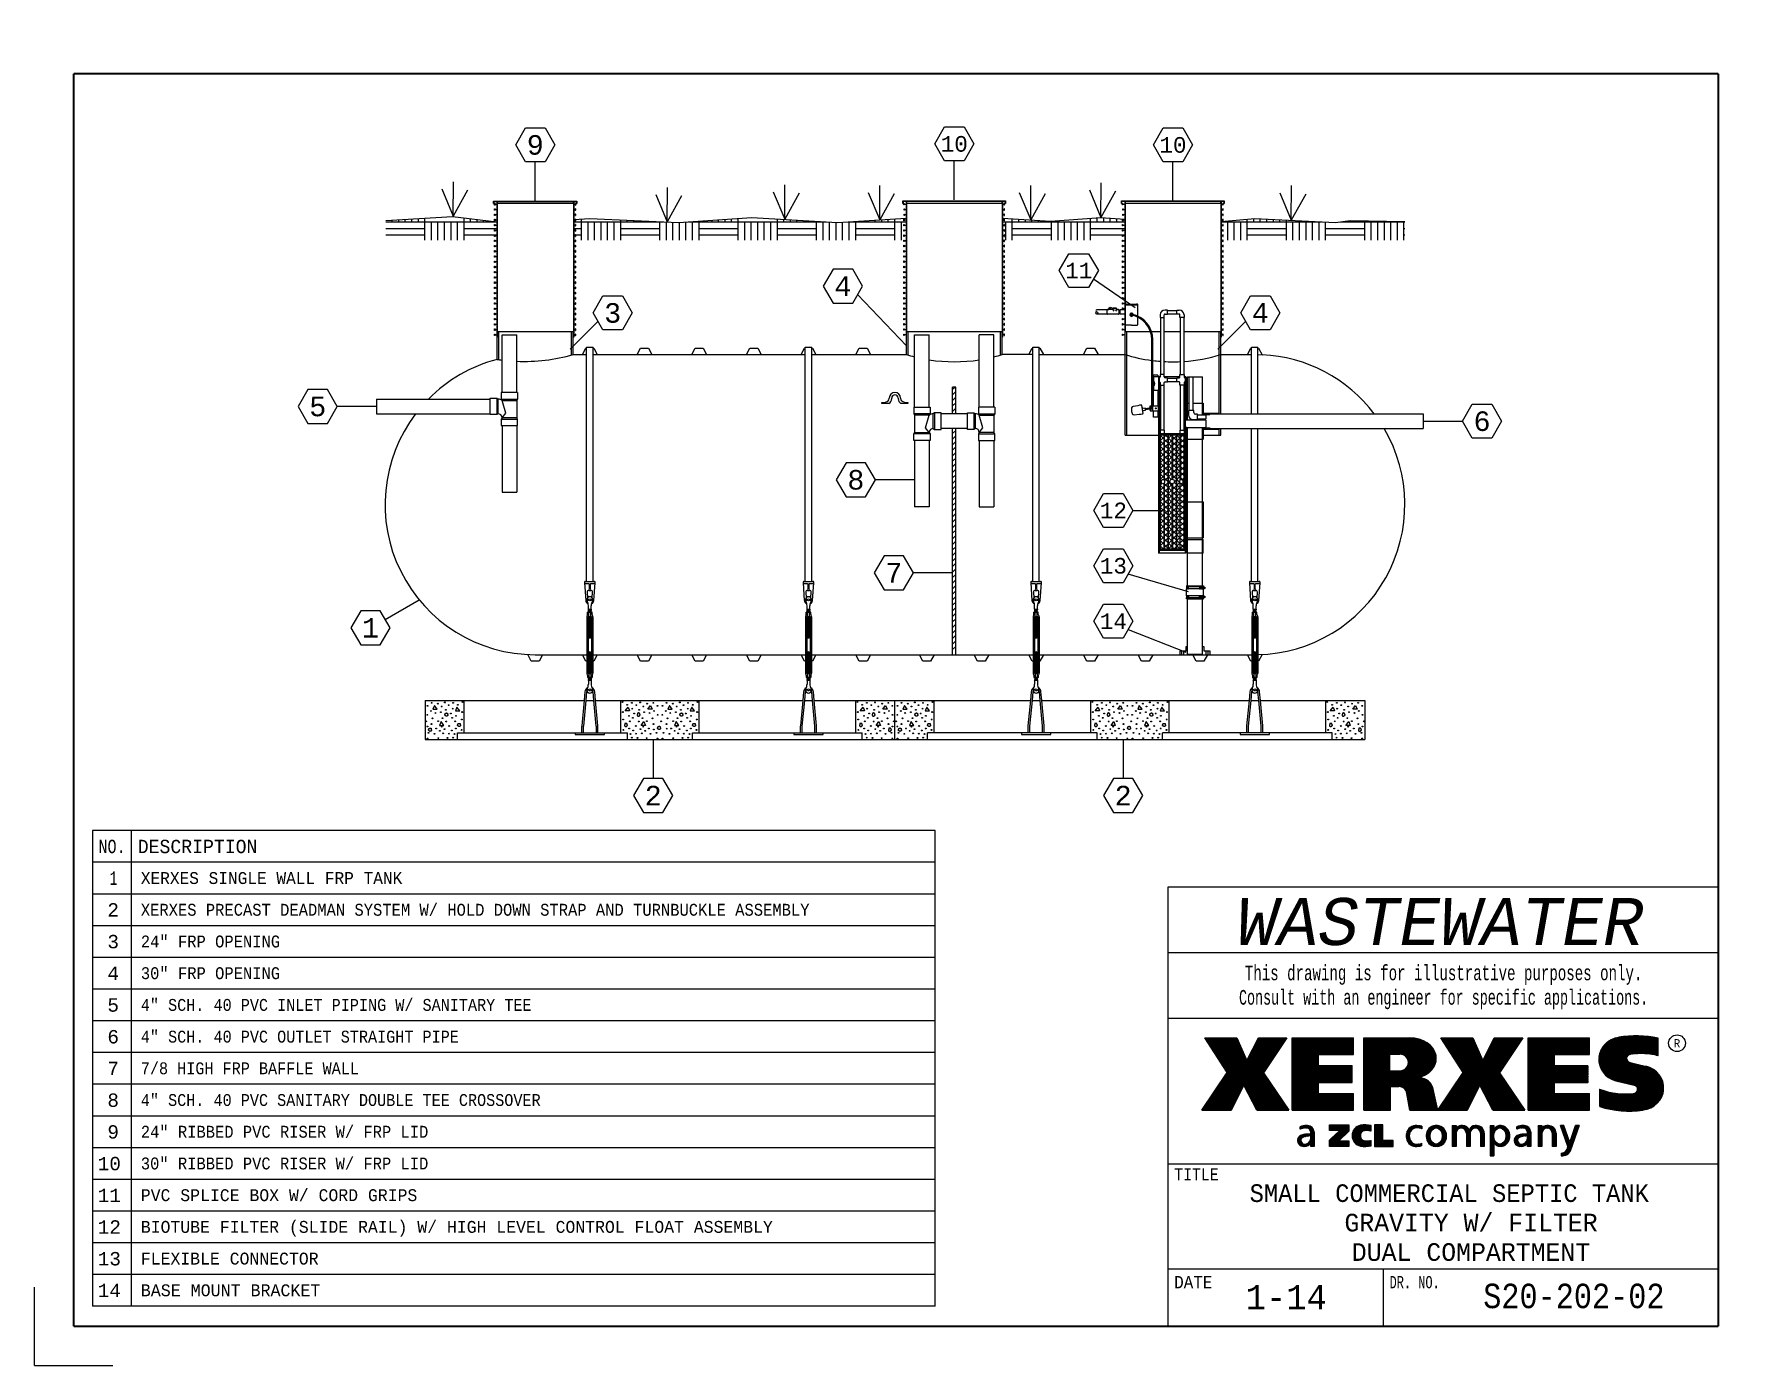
# Paper-space layout 'Layout1' of a CAD drawing. Extents: x 0 to 22, y 0 to 17.
# The model-space entities are those that its viewports show. They can reach past a viewport. Long polylines and large blocks are cut down to what shows.
import ezdxf
from ezdxf.enums import TextEntityAlignment as Align

# ---------------------------------------------------------------- set-up
doc = ezdxf.new("R2010")
doc.units = 0
doc.header["$MEASUREMENT"] = 0
doc.header["$PDMODE"] = 2
doc.header["$PDSIZE"] = -0.01
doc.linetypes.add('HIDDEN', pattern=[0.1875, 0.0625, -0.0625, 0.0625])
doc.linetypes.add('SHORT_DASH', pattern=[0.125, 0.03125, -0.0625, 0.03125])
doc.layers.add('1', color=7, linetype='Continuous')
doc.layers.add('2', color=7, linetype='Continuous')
doc.layers.get('0').off()
doc.styles.get("Standard").update_dxf_attribs({"font": 'monotxt.shx'})

psp = doc.layouts.get("Layout1")

msp = doc.modelspace()

# ---------------------------------------------------------------- texts
at = {"layer": '1', "color": 5, "linetype": 'Continuous'}
for s, height, width, p in [('NO.', 0.1709, 0.777667, (0.818, 6.544)), ('DESCRIPTION', 0.17086, 0.939091, (1.319, 6.544)), ('1', 0.171, 0.665, (0.96, 6.139)), ('XERXES SINGLE WALL FRP TANK', 0.15188, 0.940667, (1.358, 6.15)), ('XERXES PRECAST DEADMAN SYSTEM W/ HOLD DOWN STRAP AND TURNBUCKLE ASSEMBLY', 0.15188, 0.902067, (1.358, 5.745)), ('24" FRP OPENING', 0.15188, 0.902067, (1.358, 5.34)), ('30" FRP OPENING', 0.15188, 0.902067, (1.358, 4.935)), ('4" SCH. 40 PVC INLET PIPING W/ SANITARY TEE', 0.15188, 0.882674, (1.358, 4.53)), ('4" SCH. 40 PVC OUTLET STRAIGHT PIPE', 0.15188, 0.882674, (1.358, 4.125)), ('7/8 HIGH FRP BAFFLE WALL', 0.15188, 0.882674, (1.358, 3.72)), ('4" SCH. 40 PVC SANITARY DOUBLE TEE CROSSOVER', 0.15188, 0.882674, (1.358, 3.315)), ('24" RIBBED PVC RISER W/ FRP LID', 0.15188, 0.900871, (1.358, 2.91)), ('30" RIBBED PVC RISER W/ FRP LID', 0.15188, 0.900871, (1.358, 2.505)), ('PVC SPLICE BOX W/ CORD GRIPS', 0.15188, 0.959167, (1.358, 2.1)), ('BIOTUBE FILTER (SLIDE RAIL) W/ HIGH LEVEL CONTROL FLOAT ASSEMBLY', 0.15188, 0.959167, (1.358, 1.695)), ('FLEXIBLE CONNECTOR', 0.15188, 0.959167, (1.358, 1.29)), ('BASE MOUNT BRACKET', 0.15188, 0.968867, (1.358, 0.885))]:
    msp.add_text(s, height=height, dxfattribs=dict(at, width=width)).set_placement(p)
at = {"layer": '1', "color": 5, "linetype": 'Continuous', "oblique": 10}
msp.add_text('WASTEWATER', height=0.6, dxfattribs=at).set_placement((17.907, 5.671), align=Align.MIDDLE_CENTER)
at = {"layer": '1', "color": 5, "linetype": 'Continuous'}
for s, height, p in [('2', 0.171, (0.931, 5.734)), ('3', 0.171, (0.931, 5.329)), ('4', 0.171, (0.931, 4.924)), ('5', 0.171, (0.931, 4.519)), ('6', 0.171, (0.931, 4.114)), ('7', 0.171, (0.931, 3.709)), ('8', 0.171, (0.931, 3.304)), ('9', 0.171, (0.931, 2.899)), ('10', 0.1709, (0.808, 2.494)), ('11', 0.1709, (0.808, 2.089)), ('12', 0.1709, (0.808, 1.684)), ('13', 0.1709, (0.808, 1.279)), ('14', 0.1709, (0.808, 0.874))]:
    msp.add_text(s, height=height, dxfattribs=at).set_placement(p)
for s, height, width, p in [('This drawing is for illustrative purposes only.', 0.1875, 0.665498, (17.992, 4.921)), ('Consult with an engineer for specific applications.', 0.1875, 0.631338, (17.992, 4.609)), ('SMALL COMMERCIAL SEPTIC TANK', 0.22541, 0.933182, (18.064, 2.089)), ('GRAVITY W/ FILTER', 0.22541, 0.97475, (18.342, 1.713)), ('DUAL COMPARTMENT', 0.22541, 0.975, (18.342, 1.337))]:
    msp.add_text(s, height=height, dxfattribs=dict(at, width=width)).set_placement(p, align=Align.CENTER)
for s, height, width, p in [('R', 0.105, 0.9, (20.972, 4.116)), ('1-14', 0.3125, 0.9575, (15.983, 0.874)), ('S20-202-02', 0.3125, 0.855714, (19.655, 0.889))]:
    msp.add_text(s, height=height, dxfattribs=dict(at, width=width)).set_placement(p, align=Align.MIDDLE_CENTER)
for s, width, p in [('TITLE', 0.8397, (14.552, 2.442)), ('DATE', 0.9, (14.552, 1.065)), ('DR. NO.', 0.677057, (17.302, 1.065))]:
    msp.add_text(s, height=0.1562, dxfattribs=dict(at, width=width)).set_placement(p, align=Align.MIDDLE_LEFT)
at = {"layer": '2', "color": 5, "linetype": 'Continuous'}
for s, height, p in [('9', 6, (59.903, 119.26)), ('10', 4.8, (188.302, 119.579)), ('10', 4.8, (255.309, 119.265)), ('11', 4.8, (226.447, 80.725)), ('4', 6, (154.166, 75.969)), ('3', 6, (83.626, 67.758)), ('4', 6, (282.066, 67.763)), ('5', 6, (-6.755, 39.091)), ('6', 6, (350.019, 34.58)), ('8', 6, (158.141, 16.614)), ('12', 4.8, (237.057, 7.218)), ('13', 4.8, (237.057, -9.743)), ('7', 6, (169.78, -11.901)), ('14', 4.8, (237.057, -26.704)), ('1', 6, (9.404, -28.759)), ('2', 6, (96.043, -80.193)), ('2', 6, (240.043, -80.193))]:
    msp.add_text(s, height=height, dxfattribs=at).set_placement(p, align=Align.MIDDLE_CENTER)

# ---------------------------------------------------------------- blocks, each defined once
blk = doc.blocks.new('*U31')
at = {"layer": '2', "color": 5, "linetype": 'Continuous'}
blk.add_circle((0, 0), 1, dxfattribs=at)
blk = doc.blocks.new('*U32')
at = {"layer": '2', "color": 5, "linetype": 'Continuous'}
blk.add_circle((0, 0), 1, dxfattribs=at)
blk = doc.blocks.new('*X10')
at = {"layer": '2', "color": 5, "linetype": 'Continuous'}
for p, q in [((-6.581, 27.36), (0.372, 34.313)), ((-6.581, 29.057), (-1.325, 34.313)), ((-6.581, 30.754), (-3.022, 34.313)), ((-6.581, 32.452), (-4.719, 34.313)), ((-6.581, 34.149), (-6.416, 34.313)), ((0.641, 26.927), (-6.581, 34.149)), ((0.641, 28.624), (-5.048, 34.313)), ((0.641, 30.321), (-3.351, 34.313)), ((0.641, 32.018), (-1.654, 34.313)), ((0.641, 33.715), (0.043, 34.313)), ((-6.581, 25.663), (0.641, 32.885)), ((0.641, 25.23), (-6.581, 32.452)), ((-6.581, 23.966), (0.641, 31.188)), ((0.641, 23.533), (-6.581, 30.754)), ((-6.581, 22.269), (0.641, 29.491)), ((0.641, 21.836), (-6.581, 29.057)), ((-6.581, 20.572), (0.641, 27.794)), ((0.641, 20.138), (-6.581, 27.36)), ((-5.33, 20.126), (0.641, 26.097)), ((-0.6, 19.682), (-6.581, 25.663)), ((-3.136, 20.623), (0.641, 24.4)), ((-3.213, 20.599), (-6.581, 23.966)), ((-2.315, 19.747), (0.641, 22.703)), ((0.641, 15.047), (-6.581, 22.269)), ((0.112, 20.476), (0.641, 21.006)), ((-6.226, 20.217), (-6.581, 20.572)), ((-6.581, 17.178), (-3.637, 20.122)), ((-6.581, 13.784), (-0.616, 19.749)), ((0.641, 16.744), (-2.327, 19.712)), ((-6.581, 18.875), (-6.07, 19.386)), ((0.641, 13.35), (-5.457, 19.448)), ((-6.581, 12.087), (0.641, 19.309)), ((-6.581, 15.481), (-2.761, 19.301)), ((0.641, 18.441), (-0.188, 19.271)), ((0.641, 11.653), (-6.581, 18.875)), ((-6.581, 10.39), (0.641, 17.612)), ((0.641, 9.956), (-6.581, 17.178)), ((-6.581, 8.693), (0.641, 15.915)), ((0.641, 8.259), (-6.581, 15.481)), ((-6.581, 6.996), (0.641, 14.218)), ((0.641, 6.562), (-6.581, 13.784)), ((-6.581, 5.299), (0.641, 12.52)), ((0.641, 4.865), (-6.581, 12.087)), ((-6.581, 3.602), (0.641, 10.823)), ((0.641, 3.168), (-6.581, 10.39)), ((-6.581, 1.905), (0.641, 9.126)), ((0.641, 1.471), (-6.581, 8.693)), ((-6.581, 0.207), (0.641, 7.429)), ((0.641, -0.226), (-6.581, 6.996)), ((-5.732, -0.641), (0.641, 5.732)), ((-0.641, -0.641), (-6.581, 5.299)), ((-4.035, -0.641), (0.641, 4.035)), ((-2.338, -0.641), (-6.581, 3.602)), ((-2.338, -0.641), (0.641, 2.338)), ((-4.035, -0.641), (-6.581, 1.905)), ((-0.641, -0.641), (0.641, 0.641)), ((-5.732, -0.641), (-6.581, 0.207))]:
    blk.add_line(p, q, dxfattribs=at)
blk = doc.blocks.new('*X28')
at = {"layer": '2', "color": 5, "linetype": 'Continuous'}
for p, q in [((-0.469, 79.292), (0.192, 79.954)), ((-0.47, 77.595), (0.53, 78.595)), ((-0.471, 75.897), (0.53, 76.897)), ((-0.471, 74.199), (0.529, 75.2)), ((-0.472, 72.501), (0.528, 73.502)), ((0.51, 71.786), (0.528, 71.804)), ((-0.475, 65.711), (0.526, 66.711)), ((-0.475, 64.013), (0.525, 65.013)), ((-0.476, 62.315), (0.524, 63.316)), ((-0.477, 60.617), (0.524, 61.618)), ((-0.477, 58.92), (0.523, 59.92)), ((-0.478, 57.222), (0.522, 58.222)), ((-0.479, 55.524), (0.522, 56.525)), ((-0.479, 53.827), (0.521, 54.827)), ((-0.48, 52.129), (0.521, 53.129)), ((-0.481, 50.431), (0.52, 51.432)), ((-0.481, 48.733), (0.519, 49.734)), ((-0.482, 47.036), (0.519, 48.036)), ((-0.482, 45.338), (0.518, 46.338)), ((-0.483, 43.64), (0.517, 44.641)), ((-0.484, 41.943), (0.517, 42.943)), ((-0.484, 40.245), (0.516, 41.245)), ((-0.485, 38.547), (0.515, 39.548)), ((-0.486, 36.849), (0.515, 37.85)), ((-0.486, 35.152), (0.514, 36.152)), ((-0.487, 33.454), (0.513, 34.454)), ((-0.488, 31.756), (0.513, 32.757)), ((-0.488, 30.059), (0.512, 31.059)), ((-0.489, 28.361), (0.511, 29.361)), ((-0.49, 26.663), (0.511, 27.664)), ((-0.49, 24.965), (0.51, 25.966)), ((-0.491, 23.268), (0.509, 24.268)), ((-0.492, 21.57), (0.509, 22.57)), ((-0.492, 19.872), (0.508, 20.873)), ((-0.493, 18.175), (0.507, 19.175)), ((-0.494, 16.477), (0.507, 17.477)), ((-0.494, 14.779), (0.506, 15.78)), ((-0.495, 13.082), (0.505, 14.082)), ((-0.496, 11.384), (0.505, 12.384)), ((-0.496, 9.686), (0.504, 10.686)), ((-0.497, 7.988), (0.503, 8.989)), ((-0.498, 6.291), (0.503, 7.291)), ((-0.498, 4.593), (0.502, 5.593)), ((-0.499, 2.895), (0.502, 3.896)), ((-0.5, 1.198), (0.501, 2.198)), ((-0.5, -0.5), (0.5, 0.5))]:
    blk.add_line(p, q, dxfattribs=at)
blk = doc.blocks.new('*U33', base_point=(17.431, 3.87))
at = {"layer": '1', "color": 1, "linetype": 'Continuous'}
blk.add_arc((17.431, 3.87), 0.111, 90, 270, dxfattribs=at)
blk = doc.blocks.new('*U34', base_point=(20.275, 3.911))
at = {"layer": '1', "color": 1, "linetype": 'Continuous'}
blk.add_arc((20.275, 3.911), 0.302, 277.0315, 72.0315, dxfattribs=at)
blk = doc.blocks.new('*U35', base_point=(20.499758, 3.545639))
at = {"layer": '1', "color": 1, "linetype": 'Continuous'}
blk.add_arc((20.499758, 3.545639), 0.302006, 277.03145, 75.87677, dxfattribs=at)
blk = doc.blocks.new('*U36', base_point=(20.407239, 3.527289))
at = {"layer": '1', "color": 1, "linetype": 'Continuous'}
blk.add_arc((20.407239, 3.527289), 0.061144, 96.815077, 254.38799, dxfattribs=at)
blk = doc.blocks.new('*U37', base_point=(20.388, 3.922))
at = {"layer": '1', "color": 1, "linetype": 'Continuous'}
blk.add_arc((20.388, 3.922), 0.0611, 96.8151, 252.7312, dxfattribs=at)
blk = doc.blocks.new('*U38', base_point=(17.56, 3.923))
at = {"layer": '1', "color": 1, "linetype": 'Continuous'}
blk.add_arc((17.56, 3.923), 0.338, 105.2074, 270, dxfattribs=at)
blk = doc.blocks.new('*U39', base_point=(19.495, 2.799))
at = {"layer": '1', "color": 5, "linetype": 'Continuous'}
blk.add_arc((19.495, 2.799), 0.0867, 0, 90, dxfattribs=at)
blk = doc.blocks.new('*U40', base_point=(18.721, 2.932))
at = {"layer": '1', "color": 5, "linetype": 'Continuous'}
blk.add_arc((18.721, 2.932), 0.133, 129.3644, 50.6356, dxfattribs=at)
blk = doc.blocks.new('*U41')
at = {"layer": '1', "color": 5, "linetype": 'Continuous'}
blk.add_circle((0, 0), 1, dxfattribs=at)
blk = doc.blocks.new('*U42', base_point=(17.913, 2.932))
at = {"layer": '1', "color": 5, "linetype": 'Continuous'}
blk.add_arc((17.913, 2.932), 0.133, 180, 0, dxfattribs=at)
blk = doc.blocks.new('*U43')
at = {"layer": '1', "color": 5, "linetype": 'Continuous'}
blk.add_circle((0, 0), 1, dxfattribs=at)
blk = doc.blocks.new('*U44', base_point=(17.886, 2.932))
at = {"layer": '1', "color": 5, "linetype": 'Continuous'}
blk.add_arc((17.886, 2.932), 0.133, 0, 180, dxfattribs=at)
blk = doc.blocks.new('*U45', base_point=(17.631, 2.932))
at = {"layer": '1', "color": 5, "linetype": 'Continuous'}
blk.add_arc((17.631, 2.932), 0.133, 0, 180, dxfattribs=at)
blk = doc.blocks.new('*U46', base_point=(17.644, 2.932))
at = {"layer": '1', "color": 5, "linetype": 'Continuous'}
blk.add_arc((17.644, 2.932), 0.104, 180, 0, dxfattribs=at)
blk = doc.blocks.new('*X11')
at = {"layer": '1', "color": 1, "linetype": 'Continuous'}
for p, q in [((-0.634, 0), (-0.106, 0.528)), ((-0.632, 0.004), (-0.108, 0.528)), ((-0.631, 0), (-0.103, 0.528)), ((-0.628, 0), (-0.1, 0.528)), ((-0.626, 0.013), (-0.111, 0.528)), ((-0.625, 0), (-0.097, 0.528)), ((-0.622, 0), (-0.094, 0.528)), ((-0.62, 0), (-0.091, 0.528)), ((-0.62, 0.022), (-0.114, 0.528)), ((-0.617, 0), (-0.089, 0.528)), ((-0.615, 0.03), (-0.117, 0.528)), ((-0.614, 0), (-0.086, 0.528)), ((-0.611, 0), (-0.083, 0.528)), ((-0.61, 0.527), (-0.609, 0.528)), ((-0.609, 0.039), (-0.12, 0.528)), ((-0.609, 0.525), (-0.606, 0.528)), ((-0.608, 0), (-0.08, 0.528)), ((-0.608, 0.523), (-0.603, 0.528)), ((-0.607, 0.521), (-0.601, 0.528)), ((-0.606, 0.52), (-0.598, 0.528)), ((-0.605, 0), (-0.077, 0.528)), ((-0.605, 0.518), (-0.595, 0.528)), ((-0.604, 0.516), (-0.592, 0.528)), ((-0.603, 0), (-0.074, 0.528)), ((-0.603, 0.048), (-0.122, 0.528)), ((-0.603, 0.515), (-0.589, 0.528)), ((-0.602, 0.513), (-0.586, 0.528)), ((-0.6, 0), (-0.072, 0.528)), ((-0.6, 0.511), (-0.584, 0.528)), ((-0.599, 0.509), (-0.581, 0.528)), ((-0.598, 0.508), (-0.578, 0.528)), ((-0.597, 0), (-0.069, 0.528)), ((-0.597, 0.056), (-0.125, 0.528)), ((-0.597, 0.506), (-0.575, 0.528)), ((-0.596, 0.504), (-0.572, 0.528)), ((-0.595, 0.502), (-0.569, 0.528)), ((-0.594, 0), (-0.066, 0.528)), ((-0.594, 0.501), (-0.567, 0.528)), ((-0.593, 0.499), (-0.564, 0.528)), ((-0.592, 0.497), (-0.561, 0.528)), ((-0.591, 0), (-0.063, 0.528)), ((-0.591, 0.065), (-0.128, 0.528)), ((-0.591, 0.496), (-0.558, 0.528)), ((-0.589, 0.494), (-0.555, 0.528)), ((-0.588, 0), (-0.06, 0.528)), ((-0.588, 0.492), (-0.552, 0.528)), ((-0.587, 0.49), (-0.55, 0.528)), ((-0.586, 0), (-0.057, 0.528)), ((-0.586, 0.489), (-0.547, 0.528)), ((-0.585, 0.074), (-0.131, 0.528)), ((-0.585, 0.487), (-0.544, 0.528)), ((-0.584, 0.485), (-0.541, 0.528)), ((-0.583, 0), (-0.055, 0.528)), ((-0.583, 0.483), (-0.538, 0.528)), ((-0.582, 0.482), (-0.535, 0.528)), ((-0.581, 0.48), (-0.533, 0.528)), ((-0.58, 0), (-0.052, 0.528)), ((-0.58, 0.478), (-0.53, 0.528)), ((-0.579, 0.083), (-0.134, 0.528)), ((-0.579, 0.476), (-0.527, 0.528)), ((-0.577, 0), (-0.049, 0.528)), ((-0.577, 0.475), (-0.524, 0.528)), ((-0.576, 0.473), (-0.521, 0.528)), ((-0.575, 0.471), (-0.518, 0.528)), ((-0.574, 0), (-0.046, 0.528)), ((-0.574, 0.47), (-0.516, 0.528)), ((-0.573, 0.091), (-0.137, 0.528)), ((-0.573, 0.468), (-0.513, 0.528)), ((-0.572, 0.466), (-0.51, 0.528)), ((-0.571, 0), (-0.043, 0.528)), ((-0.571, 0.464), (-0.507, 0.528)), ((-0.57, 0.463), (-0.504, 0.528)), ((-0.569, 0), (-0.04, 0.528)), ((-0.569, 0.461), (-0.502, 0.528)), ((-0.568, 0.459), (-0.499, 0.528)), ((-0.566, 0), (-0.038, 0.528)), ((-0.566, 0.457), (-0.496, 0.528)), ((-0.565, 0.456), (-0.493, 0.528)), ((-0.564, 0.454), (-0.49, 0.528)), ((-0.563, 0), (-0.035, 0.528)), ((-0.563, 0.452), (-0.487, 0.528)), ((-0.562, 0.451), (-0.485, 0.528)), ((-0.561, 0.449), (-0.482, 0.528)), ((-0.56, 0), (-0.032, 0.528)), ((-0.56, 0.447), (-0.479, 0.528)), ((-0.559, 0.445), (-0.476, 0.528)), ((-0.558, 0.444), (-0.473, 0.528)), ((-0.557, 0), (-0.029, 0.528)), ((-0.557, 0.442), (-0.47, 0.528)), ((-0.555, 0.44), (-0.468, 0.528)), ((-0.554, 0), (-0.026, 0.528)), ((-0.554, 0.438), (-0.465, 0.528)), ((-0.553, 0.437), (-0.462, 0.528)), ((-0.552, 0), (-0.024, 0.528)), ((-0.552, 0.435), (-0.459, 0.528)), ((-0.551, 0.433), (-0.456, 0.528)), ((-0.55, 0.432), (-0.453, 0.528)), ((-0.549, 0), (-0.021, 0.528)), ((-0.549, 0.43), (-0.451, 0.528)), ((-0.548, 0.428), (-0.448, 0.528)), ((-0.547, 0.426), (-0.445, 0.528)), ((-0.546, 0), (-0.018, 0.528)), ((-0.546, 0.425), (-0.442, 0.528)), ((-0.544, 0.423), (-0.439, 0.528)), ((-0.543, 0), (-0.015, 0.528)), ((-0.543, 0.421), (-0.436, 0.528)), ((-0.542, 0.419), (-0.434, 0.528)), ((-0.541, 0.418), (-0.431, 0.528)), ((-0.54, 0.416), (-0.428, 0.528)), ((-0.54, 0), (-0.016, 0.524)), ((-0.539, 0.414), (-0.425, 0.528)), ((-0.538, 0.412), (-0.422, 0.528)), ((-0.537, 0.411), (-0.419, 0.528)), ((-0.537, 0), (-0.021, 0.516)), ((-0.536, 0.409), (-0.417, 0.528)), ((-0.535, 0.407), (-0.414, 0.528)), ((-0.535, 0), (-0.027, 0.508)), ((-0.533, 0.406), (-0.411, 0.528)), ((-0.532, 0.404), (-0.408, 0.528)), ((-0.531, 0.402), (-0.405, 0.528)), ((-0.53, 0.4), (-0.403, 0.528)), ((-0.529, 0.399), (-0.4, 0.528)), ((-0.528, 0.397), (-0.397, 0.528)), ((-0.527, 0.395), (-0.394, 0.528)), ((-0.526, 0.393), (-0.391, 0.528)), ((-0.525, 0.392), (-0.388, 0.528)), ((-0.524, 0.39), (-0.386, 0.528)), ((-0.523, 0.388), (-0.383, 0.528)), ((-0.521, 0.387), (-0.38, 0.528)), ((-0.52, 0.385), (-0.378, 0.527)), ((-0.519, 0.383), (-0.378, 0.525)), ((-0.518, 0.381), (-0.377, 0.523)), ((-0.517, 0.38), (-0.376, 0.521)), ((-0.516, 0.378), (-0.375, 0.519)), ((-0.515, 0.376), (-0.374, 0.517)), ((-0.514, 0.374), (-0.373, 0.515)), ((-0.513, 0.373), (-0.372, 0.513)), ((-0.512, 0.371), (-0.371, 0.511)), ((-0.51, 0.369), (-0.371, 0.509)), ((-0.509, 0.367), (-0.37, 0.507)), ((-0.508, 0.366), (-0.369, 0.505)), ((-0.507, 0.364), (-0.368, 0.503)), ((-0.305, 0.363), (-0.139, 0.528)), ((-0.302, 0.368), (-0.142, 0.528)), ((-0.299, 0.374), (-0.145, 0.528)), ((-0.296, 0.38), (-0.148, 0.528)), ((-0.293, 0.385), (-0.151, 0.528)), ((-0.291, 0.391), (-0.154, 0.528)), ((-0.288, 0.397), (-0.156, 0.528)), ((-0.285, 0.402), (-0.159, 0.528)), ((-0.282, 0.408), (-0.162, 0.528)), ((-0.279, 0.414), (-0.165, 0.528)), ((-0.276, 0.42), (-0.168, 0.528)), ((-0.273, 0.425), (-0.171, 0.528)), ((-0.271, 0.431), (-0.173, 0.528)), ((-0.268, 0.437), (-0.176, 0.528)), ((-0.265, 0.442), (-0.179, 0.528)), ((-0.262, 0.448), (-0.182, 0.528)), ((-0.259, 0.454), (-0.185, 0.528)), ((-0.256, 0.459), (-0.188, 0.528)), ((-0.253, 0.465), (-0.19, 0.528)), ((-0.251, 0.471), (-0.193, 0.528)), ((-0.248, 0.476), (-0.196, 0.528)), ((-0.245, 0.482), (-0.199, 0.528)), ((-0.242, 0.488), (-0.202, 0.528)), ((-0.239, 0.493), (-0.205, 0.528)), ((-0.236, 0.499), (-0.207, 0.528)), ((-0.233, 0.505), (-0.21, 0.528)), ((-0.231, 0.51), (-0.213, 0.528)), ((-0.228, 0.516), (-0.216, 0.528)), ((-0.225, 0.522), (-0.219, 0.528)), ((-0.222, 0.528), (-0.221, 0.528)), ((-0.532, 0), (-0.033, 0.499)), ((-0.529, 0), (-0.038, 0.491)), ((-0.526, 0), (-0.044, 0.482)), ((-0.523, 0), (-0.049, 0.474)), ((-0.521, 0), (-0.055, 0.466)), ((-0.521, 0.17), (-0.312, 0.378)), ((-0.518, 0), (-0.06, 0.457)), ((-0.515, 0), (-0.066, 0.449)), ((-0.515, 0.178), (-0.313, 0.38)), ((-0.512, 0), (-0.071, 0.44)), ((-0.509, 0.187), (-0.314, 0.382)), ((-0.506, 0.362), (-0.367, 0.501)), ((-0.505, 0.361), (-0.366, 0.499)), ((-0.504, 0.359), (-0.365, 0.497)), ((-0.503, 0.357), (-0.364, 0.495)), ((-0.503, 0.196), (-0.315, 0.384)), ((-0.502, 0.355), (-0.364, 0.493)), ((-0.501, 0.354), (-0.363, 0.492)), ((-0.499, 0.352), (-0.362, 0.49)), ((-0.498, 0.35), (-0.361, 0.488)), ((-0.497, 0.348), (-0.36, 0.486)), ((-0.497, 0.204), (-0.315, 0.386)), ((-0.496, 0.347), (-0.359, 0.484)), ((-0.495, 0.345), (-0.358, 0.482)), ((-0.494, 0.343), (-0.357, 0.48)), ((-0.493, 0.342), (-0.357, 0.478)), ((-0.492, 0.34), (-0.356, 0.476)), ((-0.491, 0.338), (-0.355, 0.474)), ((-0.491, 0.213), (-0.316, 0.388)), ((-0.49, 0.336), (-0.354, 0.472)), ((-0.488, 0.335), (-0.353, 0.47)), ((-0.487, 0.333), (-0.352, 0.468)), ((-0.486, 0.331), (-0.351, 0.466)), ((-0.485, 0.329), (-0.35, 0.464)), ((-0.485, 0.222), (-0.317, 0.39)), ((-0.484, 0.328), (-0.35, 0.462)), ((-0.483, 0.326), (-0.349, 0.46)), ((-0.482, 0.324), (-0.348, 0.458)), ((-0.481, 0.322), (-0.347, 0.456)), ((-0.48, 0.321), (-0.346, 0.454)), ((-0.479, 0.319), (-0.345, 0.452)), ((-0.479, 0.231), (-0.318, 0.392)), ((-0.477, 0.317), (-0.344, 0.451)), ((-0.476, 0.316), (-0.343, 0.449)), ((-0.475, 0.314), (-0.343, 0.447)), ((-0.474, 0.312), (-0.342, 0.445)), ((-0.474, 0.239), (-0.319, 0.394)), ((-0.473, 0.31), (-0.341, 0.443)), ((-0.472, 0.309), (-0.34, 0.441)), ((-0.471, 0.307), (-0.339, 0.439)), ((-0.47, 0.305), (-0.338, 0.437)), ((-0.469, 0.303), (-0.337, 0.435)), ((-0.468, 0.302), (-0.336, 0.433)), ((-0.468, 0.248), (-0.32, 0.396)), ((-0.467, 0.3), (-0.336, 0.431)), ((-0.465, 0.298), (-0.335, 0.429)), ((-0.464, 0.297), (-0.334, 0.427)), ((-0.463, 0.295), (-0.333, 0.425)), ((-0.462, 0.293), (-0.332, 0.423)), ((-0.462, 0.257), (-0.321, 0.398)), ((-0.461, 0.291), (-0.331, 0.421)), ((-0.46, 0.29), (-0.33, 0.419)), ((-0.459, 0.288), (-0.329, 0.417)), ((-0.458, 0.286), (-0.329, 0.415)), ((-0.457, 0.284), (-0.328, 0.413)), ((-0.456, 0.283), (-0.327, 0.411)), ((-0.456, 0.265), (-0.322, 0.4)), ((-0.454, 0.281), (-0.326, 0.409)), ((-0.453, 0.279), (-0.325, 0.408)), ((-0.452, 0.277), (-0.324, 0.406)), ((-0.451, 0.276), (-0.323, 0.404)), ((-0.45, 0.274), (-0.322, 0.402)), ((-0.327, 0.183), (-0.077, 0.432)), ((-0.326, 0.181), (-0.083, 0.424)), ((-0.325, 0.179), (-0.088, 0.415)), ((-0.324, 0.177), (-0.094, 0.407)), ((-0.323, 0.175), (-0.099, 0.398)), ((-0.322, 0.173), (-0.105, 0.39)), ((-0.321, 0.171), (-0.11, 0.382)), ((-0.568, 0.1), (-0.305, 0.363)), ((-0.562, 0.109), (-0.306, 0.365)), ((-0.556, 0.117), (-0.307, 0.366)), ((-0.55, 0.126), (-0.308, 0.368)), ((-0.544, 0.135), (-0.308, 0.37)), ((-0.538, 0.144), (-0.309, 0.372)), ((-0.532, 0.152), (-0.31, 0.374)), ((-0.526, 0.161), (-0.311, 0.376)), ((-0.32, 0.169), (-0.116, 0.373)), ((-0.319, 0.168), (-0.122, 0.365)), ((-0.318, 0.166), (-0.127, 0.357)), ((-0.317, 0.164), (-0.133, 0.348)), ((-0.316, 0.162), (-0.138, 0.34)), ((-0.315, 0.16), (-0.144, 0.331)), ((-0.314, 0.158), (-0.149, 0.323)), ((-0.313, 0.156), (-0.155, 0.315)), ((-0.312, 0.155), (-0.161, 0.306)), ((-0.311, 0.153), (-0.166, 0.298)), ((-0.31, 0.151), (-0.172, 0.289)), ((-0.309, 0.149), (-0.177, 0.281)), ((-0.308, 0.147), (-0.183, 0.273)), ((-0.307, 0.145), (-0.182, 0.271)), ((-0.306, 0.143), (-0.181, 0.269)), ((-0.305, 0.142), (-0.18, 0.267)), ((-0.304, 0.14), (-0.178, 0.266)), ((-0.303, 0.138), (-0.177, 0.264)), ((-0.302, 0.136), (-0.176, 0.262)), ((-0.301, 0.134), (-0.175, 0.261)), ((-0.301, 0.132), (-0.174, 0.259)), ((-0.3, 0.13), (-0.173, 0.257)), ((-0.299, 0.129), (-0.172, 0.255)), ((-0.298, 0.127), (-0.171, 0.254)), ((-0.297, 0.125), (-0.169, 0.252)), ((-0.509, 0), (-0.327, 0.182)), ((-0.506, 0), (-0.33, 0.176)), ((-0.504, 0), (-0.333, 0.17)), ((-0.501, 0), (-0.336, 0.165)), ((-0.498, 0), (-0.339, 0.159)), ((-0.495, 0), (-0.342, 0.153)), ((-0.492, 0), (-0.345, 0.147)), ((-0.489, 0), (-0.348, 0.141)), ((-0.487, 0), (-0.351, 0.136)), ((-0.484, 0), (-0.354, 0.13)), ((-0.296, 0.123), (-0.168, 0.25)), ((-0.295, 0.121), (-0.167, 0.249)), ((-0.294, 0.119), (-0.166, 0.247)), ((-0.293, 0.117), (-0.165, 0.245)), ((-0.292, 0.115), (-0.164, 0.244)), ((-0.291, 0.114), (-0.163, 0.242)), ((-0.29, 0.112), (-0.161, 0.24)), ((-0.289, 0.11), (-0.16, 0.239)), ((-0.288, 0.108), (-0.159, 0.237)), ((-0.287, 0.106), (-0.158, 0.235)), ((-0.286, 0.104), (-0.157, 0.233)), ((-0.285, 0.102), (-0.156, 0.232)), ((-0.284, 0.101), (-0.155, 0.23)), ((-0.283, 0.099), (-0.153, 0.228)), ((-0.282, 0.097), (-0.152, 0.227)), ((-0.281, 0.095), (-0.151, 0.225)), ((-0.28, 0.093), (-0.15, 0.223)), ((-0.279, 0.091), (-0.149, 0.222)), ((-0.278, 0.089), (-0.148, 0.22)), ((-0.277, 0.088), (-0.147, 0.218)), ((-0.276, 0.086), (-0.145, 0.217)), ((-0.275, 0.084), (-0.144, 0.215)), ((-0.274, 0.082), (-0.143, 0.213)), ((-0.273, 0.08), (-0.142, 0.211)), ((-0.272, 0.078), (-0.141, 0.21)), ((-0.272, 0.076), (-0.14, 0.208)), ((-0.271, 0.075), (-0.139, 0.206)), ((-0.27, 0.073), (-0.138, 0.205)), ((-0.269, 0.071), (-0.136, 0.203)), ((-0.268, 0.069), (-0.135, 0.201)), ((-0.267, 0.067), (-0.134, 0.2)), ((-0.266, 0.065), (-0.133, 0.198)), ((-0.265, 0.063), (-0.132, 0.196)), ((-0.264, 0.061), (-0.131, 0.195)), ((-0.263, 0.06), (-0.13, 0.193)), ((-0.262, 0.058), (-0.128, 0.191)), ((-0.261, 0.056), (-0.127, 0.189)), ((-0.26, 0.054), (-0.126, 0.188)), ((-0.259, 0.052), (-0.125, 0.186)), ((-0.258, 0.05), (-0.124, 0.184)), ((-0.257, 0.048), (-0.123, 0.183)), ((-0.256, 0.047), (-0.122, 0.181)), ((-0.255, 0.045), (-0.12, 0.179)), ((-0.254, 0.043), (-0.119, 0.178)), ((-0.253, 0.041), (-0.118, 0.176)), ((-0.252, 0.039), (-0.117, 0.174)), ((-0.251, 0.037), (-0.116, 0.173)), ((-0.25, 0.035), (-0.115, 0.171)), ((-0.249, 0.034), (-0.114, 0.169)), ((-0.248, 0.032), (-0.113, 0.168)), ((-0.247, 0.03), (-0.111, 0.166)), ((-0.246, 0.028), (-0.11, 0.164)), ((-0.245, 0.026), (-0.109, 0.162)), ((-0.244, 0.024), (-0.108, 0.161)), ((-0.244, 0.022), (-0.107, 0.159)), ((-0.243, 0.02), (-0.106, 0.157)), ((-0.242, 0.019), (-0.105, 0.156)), ((-0.241, 0.017), (-0.103, 0.154)), ((-0.24, 0.015), (-0.102, 0.152)), ((-0.239, 0.013), (-0.101, 0.151)), ((-0.238, 0.011), (-0.1, 0.149)), ((-0.237, 0.009), (-0.099, 0.147)), ((-0.236, 0.007), (-0.098, 0.146)), ((-0.235, 0.006), (-0.097, 0.144)), ((-0.234, 0.004), (-0.095, 0.142)), ((-0.233, 0.002), (-0.094, 0.14)), ((-0.232, 0), (-0.093, 0.139)), ((-0.229, 0), (-0.092, 0.137)), ((-0.226, 0), (-0.091, 0.135)), ((-0.224, 0), (-0.09, 0.134)), ((-0.221, 0), (-0.089, 0.132)), ((-0.218, 0), (-0.087, 0.13)), ((-0.215, 0), (-0.086, 0.129)), ((-0.212, 0), (-0.085, 0.127)), ((-0.481, 0), (-0.357, 0.124)), ((-0.478, 0), (-0.36, 0.118)), ((-0.475, 0), (-0.363, 0.112)), ((-0.472, 0), (-0.366, 0.107)), ((-0.47, 0), (-0.369, 0.101)), ((-0.467, 0), (-0.372, 0.095)), ((-0.464, 0), (-0.375, 0.089)), ((-0.461, 0), (-0.378, 0.083)), ((-0.458, 0), (-0.381, 0.078)), ((-0.455, 0), (-0.384, 0.072)), ((-0.453, 0), (-0.387, 0.066)), ((-0.45, 0), (-0.39, 0.06)), ((-0.447, 0), (-0.393, 0.054)), ((-0.444, 0), (-0.396, 0.048)), ((-0.441, 0), (-0.399, 0.043)), ((-0.438, 0), (-0.402, 0.037)), ((-0.436, 0), (-0.405, 0.031)), ((-0.433, 0), (-0.407, 0.025)), ((-0.43, 0), (-0.41, 0.019)), ((-0.427, 0), (-0.413, 0.014)), ((-0.424, 0), (-0.416, 0.008)), ((-0.422, 0), (-0.419, 0.002)), ((-0.209, 0), (-0.084, 0.125)), ((-0.207, 0), (-0.083, 0.124)), ((-0.204, 0), (-0.082, 0.122)), ((-0.201, 0), (-0.081, 0.12)), ((-0.198, 0), (-0.08, 0.118)), ((-0.195, 0), (-0.078, 0.117)), ((-0.192, 0), (-0.077, 0.115)), ((-0.19, 0), (-0.076, 0.113)), ((-0.187, 0), (-0.075, 0.112)), ((-0.184, 0), (-0.074, 0.11)), ((-0.181, 0), (-0.073, 0.108)), ((-0.178, 0), (-0.072, 0.107)), ((-0.175, 0), (-0.07, 0.105)), ((-0.173, 0), (-0.069, 0.103)), ((-0.17, 0), (-0.068, 0.102)), ((-0.167, 0), (-0.067, 0.1)), ((-0.164, 0), (-0.066, 0.098)), ((-0.161, 0), (-0.065, 0.096)), ((-0.158, 0), (-0.064, 0.095)), ((-0.156, 0), (-0.062, 0.093)), ((-0.153, 0), (-0.061, 0.091)), ((-0.15, 0), (-0.06, 0.09)), ((-0.147, 0), (-0.059, 0.088)), ((-0.144, 0), (-0.058, 0.086)), ((-0.142, 0), (-0.057, 0.085)), ((-0.139, 0), (-0.056, 0.083)), ((-0.136, 0), (-0.055, 0.081)), ((-0.133, 0), (-0.053, 0.08)), ((-0.13, 0), (-0.052, 0.078)), ((-0.127, 0), (-0.051, 0.076)), ((-0.125, 0), (-0.05, 0.074)), ((-0.122, 0), (-0.049, 0.073)), ((-0.119, 0), (-0.048, 0.071)), ((-0.116, 0), (-0.047, 0.069)), ((-0.113, 0), (-0.045, 0.068)), ((-0.11, 0), (-0.044, 0.066)), ((-0.108, 0), (-0.043, 0.064)), ((-0.105, 0), (-0.042, 0.063)), ((-0.102, 0), (-0.041, 0.061)), ((-0.099, 0), (-0.04, 0.059)), ((-0.096, 0), (-0.039, 0.058)), ((-0.093, 0), (-0.037, 0.056)), ((-0.091, 0), (-0.036, 0.054)), ((-0.088, 0), (-0.035, 0.053)), ((-0.085, 0), (-0.034, 0.051)), ((-0.082, 0), (-0.033, 0.049)), ((-0.079, 0), (-0.032, 0.047)), ((-0.076, 0), (-0.031, 0.046)), ((-0.074, 0), (-0.029, 0.044)), ((-0.071, 0), (-0.028, 0.042)), ((-0.068, 0), (-0.027, 0.041)), ((-0.065, 0), (-0.026, 0.039)), ((-0.062, 0), (-0.025, 0.037)), ((-0.059, 0), (-0.024, 0.036)), ((-0.057, 0), (-0.023, 0.034)), ((-0.054, 0), (-0.022, 0.032)), ((-0.051, 0), (-0.02, 0.031)), ((-0.048, 0), (-0.019, 0.029)), ((-0.045, 0), (-0.018, 0.027)), ((-0.043, 0), (-0.017, 0.025)), ((-0.04, 0), (-0.016, 0.024)), ((-0.037, 0), (-0.015, 0.022)), ((-0.034, 0), (-0.014, 0.02)), ((-0.031, 0), (-0.012, 0.019)), ((-0.028, 0), (-0.011, 0.017)), ((-0.026, 0), (-0.01, 0.015)), ((-0.023, 0), (-0.009, 0.014)), ((-0.02, 0), (-0.008, 0.012)), ((-0.017, 0), (-0.007, 0.01)), ((-0.014, 0), (-0.006, 0.009)), ((-0.011, 0), (-0.004, 0.007)), ((-0.009, 0), (-0.003, 0.005)), ((-0.006, 0), (-0.002, 0.003)), ((-0.003, 0), (-0.001, 0.002)), ((0, 0), (0, 0))]:
    blk.add_line(p, q, dxfattribs=at)
blk = doc.blocks.new('*X12')
at = {"layer": '1', "color": 1, "linetype": 'Continuous'}
for p, q in [((-0.446, 0.213), (-0.132, 0.527)), ((-0.446, 0.216), (-0.134, 0.527)), ((-0.446, 0.219), (-0.137, 0.527)), ((-0.446, 0.221), (-0.14, 0.527)), ((-0.446, 0.224), (-0.143, 0.527)), ((-0.446, 0.227), (-0.146, 0.527)), ((-0.446, 0.23), (-0.149, 0.527)), ((-0.446, 0.233), (-0.151, 0.527)), ((-0.446, 0.235), (-0.154, 0.527)), ((-0.446, 0.238), (-0.157, 0.527)), ((-0.446, 0.241), (-0.16, 0.527)), ((-0.446, 0.244), (-0.163, 0.527)), ((-0.446, 0.247), (-0.166, 0.527)), ((-0.446, 0.25), (-0.168, 0.527)), ((-0.446, 0.252), (-0.171, 0.527)), ((-0.446, 0.255), (-0.174, 0.527)), ((-0.446, 0.258), (-0.177, 0.527)), ((-0.446, 0.261), (-0.18, 0.527)), ((-0.446, 0.264), (-0.183, 0.527)), ((-0.446, 0.267), (-0.185, 0.527)), ((-0.446, 0.269), (-0.188, 0.527)), ((-0.446, 0.272), (-0.191, 0.527)), ((-0.446, 0.275), (-0.194, 0.527)), ((-0.446, 0.278), (-0.197, 0.527)), ((-0.446, 0.281), (-0.199, 0.527)), ((-0.446, 0.284), (-0.202, 0.527)), ((-0.446, 0.286), (-0.205, 0.527)), ((-0.446, 0.289), (-0.208, 0.527)), ((-0.446, 0.292), (-0.211, 0.527)), ((-0.446, 0.295), (-0.214, 0.527)), ((-0.446, 0.298), (-0.216, 0.527)), ((-0.446, 0.301), (-0.219, 0.527)), ((-0.446, 0.303), (-0.222, 0.527)), ((-0.446, 0.306), (-0.225, 0.527)), ((-0.446, 0.309), (-0.228, 0.527)), ((-0.446, 0.312), (-0.231, 0.527)), ((-0.446, 0.315), (-0.233, 0.527)), ((-0.446, 0.317), (-0.236, 0.527)), ((-0.446, 0.32), (-0.239, 0.527)), ((-0.446, 0.323), (-0.242, 0.527)), ((-0.446, 0.326), (-0.245, 0.527)), ((-0.446, 0.329), (-0.248, 0.527)), ((-0.446, 0.332), (-0.25, 0.527)), ((-0.446, 0.334), (-0.253, 0.527)), ((-0.446, 0.337), (-0.256, 0.527)), ((-0.446, 0.34), (-0.259, 0.527)), ((-0.446, 0.343), (-0.262, 0.527)), ((-0.446, 0.346), (-0.265, 0.527)), ((-0.446, 0.349), (-0.267, 0.527)), ((-0.446, 0.351), (-0.27, 0.527)), ((-0.446, 0.354), (-0.273, 0.527)), ((-0.446, 0.357), (-0.276, 0.527)), ((-0.446, 0.36), (-0.279, 0.527)), ((-0.446, 0.363), (-0.282, 0.527)), ((-0.446, 0.366), (-0.284, 0.527)), ((-0.446, 0.368), (-0.287, 0.527)), ((-0.446, 0.371), (-0.29, 0.527)), ((-0.446, 0.374), (-0.293, 0.527)), ((-0.446, 0.377), (-0.296, 0.527)), ((-0.446, 0.38), (-0.298, 0.527)), ((-0.446, 0.383), (-0.301, 0.527)), ((-0.446, 0.385), (-0.304, 0.527)), ((-0.446, 0.388), (-0.307, 0.527)), ((-0.446, 0.391), (-0.31, 0.527)), ((-0.446, 0.394), (-0.313, 0.527)), ((-0.446, 0.397), (-0.315, 0.527)), ((-0.446, 0.4), (-0.318, 0.527)), ((-0.446, 0.402), (-0.321, 0.527)), ((-0.446, 0.405), (-0.324, 0.527)), ((-0.446, 0.408), (-0.327, 0.527)), ((-0.446, 0.411), (-0.33, 0.527)), ((-0.446, 0.414), (-0.332, 0.527)), ((-0.446, 0.416), (-0.335, 0.527)), ((-0.446, 0.419), (-0.338, 0.527)), ((-0.446, 0.422), (-0.341, 0.527)), ((-0.446, 0.425), (-0.344, 0.527)), ((-0.446, 0.428), (-0.347, 0.527)), ((-0.446, 0.431), (-0.349, 0.527)), ((-0.446, 0.433), (-0.352, 0.527)), ((-0.446, 0.436), (-0.355, 0.527)), ((-0.446, 0.439), (-0.358, 0.527)), ((-0.446, 0.442), (-0.361, 0.527)), ((-0.446, 0.445), (-0.364, 0.527)), ((-0.446, 0.448), (-0.366, 0.527)), ((-0.446, 0.45), (-0.369, 0.527)), ((-0.446, 0.453), (-0.372, 0.527)), ((-0.446, 0.456), (-0.375, 0.527)), ((-0.446, 0.459), (-0.378, 0.527)), ((-0.446, 0.462), (-0.38, 0.527)), ((-0.446, 0.465), (-0.383, 0.527)), ((-0.446, 0.467), (-0.386, 0.527)), ((-0.446, 0.47), (-0.389, 0.527)), ((-0.446, 0.473), (-0.392, 0.527)), ((-0.446, 0.476), (-0.395, 0.527)), ((-0.446, 0.479), (-0.397, 0.527)), ((-0.446, 0.482), (-0.4, 0.527)), ((-0.446, 0.484), (-0.403, 0.527)), ((-0.446, 0.487), (-0.406, 0.527)), ((-0.446, 0.49), (-0.409, 0.527)), ((-0.446, 0.493), (-0.412, 0.527)), ((-0.446, 0.496), (-0.414, 0.527)), ((-0.446, 0.499), (-0.417, 0.527)), ((-0.446, 0.501), (-0.42, 0.527)), ((-0.446, 0.504), (-0.423, 0.527)), ((-0.446, 0.507), (-0.426, 0.527)), ((-0.446, 0.51), (-0.429, 0.527)), ((-0.446, 0.513), (-0.431, 0.527)), ((-0.446, 0.515), (-0.434, 0.527)), ((-0.446, 0.518), (-0.437, 0.527)), ((-0.446, 0.521), (-0.44, 0.527)), ((-0.446, 0.524), (-0.443, 0.527)), ((-0.446, 0.527), (-0.446, 0.527)), ((-0.251, 0.406), (-0.129, 0.527)), ((-0.248, 0.406), (-0.126, 0.527)), ((-0.245, 0.406), (-0.123, 0.527)), ((-0.242, 0.406), (-0.12, 0.527)), ((-0.239, 0.406), (-0.117, 0.527)), ((-0.237, 0.406), (-0.115, 0.527)), ((-0.234, 0.406), (-0.112, 0.527)), ((-0.231, 0.406), (-0.109, 0.527)), ((-0.228, 0.406), (-0.106, 0.527)), ((-0.225, 0.406), (-0.103, 0.527)), ((-0.222, 0.406), (-0.1, 0.527)), ((-0.22, 0.406), (-0.098, 0.527)), ((-0.217, 0.406), (-0.095, 0.527)), ((-0.214, 0.406), (-0.092, 0.527)), ((-0.211, 0.406), (-0.089, 0.527)), ((-0.208, 0.406), (-0.086, 0.527)), ((-0.205, 0.406), (-0.084, 0.527)), ((-0.203, 0.406), (-0.081, 0.527)), ((-0.2, 0.406), (-0.078, 0.527)), ((-0.197, 0.406), (-0.075, 0.527)), ((-0.194, 0.406), (-0.072, 0.527)), ((-0.191, 0.406), (-0.069, 0.527)), ((-0.188, 0.406), (-0.067, 0.527)), ((-0.186, 0.406), (-0.064, 0.527)), ((-0.183, 0.406), (-0.061, 0.527)), ((-0.18, 0.406), (-0.058, 0.527)), ((-0.177, 0.406), (-0.055, 0.527)), ((-0.174, 0.406), (-0.052, 0.527)), ((-0.171, 0.406), (-0.05, 0.527)), ((-0.169, 0.406), (-0.047, 0.527)), ((-0.166, 0.406), (-0.044, 0.527)), ((-0.163, 0.406), (-0.041, 0.527)), ((-0.16, 0.406), (-0.038, 0.527)), ((-0.157, 0.406), (-0.035, 0.527)), ((-0.154, 0.406), (-0.033, 0.527)), ((-0.152, 0.406), (-0.03, 0.527)), ((-0.149, 0.406), (-0.027, 0.527)), ((-0.146, 0.406), (-0.024, 0.527)), ((-0.143, 0.406), (-0.021, 0.527)), ((-0.14, 0.406), (-0.018, 0.527)), ((-0.138, 0.406), (-0.016, 0.527)), ((-0.135, 0.406), (-0.013, 0.527)), ((-0.132, 0.406), (-0.01, 0.527)), ((-0.129, 0.406), (-0.007, 0.527)), ((-0.126, 0.406), (-0.004, 0.527)), ((-0.123, 0.406), (-0.001, 0.527)), ((-0.121, 0.406), (0.001, 0.527)), ((-0.118, 0.406), (0.001, 0.524)), ((-0.115, 0.406), (0.001, 0.521)), ((-0.112, 0.406), (0.001, 0.518)), ((-0.109, 0.406), (0.001, 0.515)), ((-0.106, 0.406), (0.001, 0.513)), ((-0.104, 0.406), (0.001, 0.51)), ((-0.101, 0.406), (0.001, 0.507)), ((-0.098, 0.406), (0.001, 0.504)), ((-0.446, 0.21), (-0.253, 0.403)), ((-0.446, 0.207), (-0.253, 0.4)), ((-0.446, 0.204), (-0.253, 0.397)), ((-0.446, 0.202), (-0.253, 0.395)), ((-0.446, 0.199), (-0.253, 0.392)), ((-0.446, 0.196), (-0.253, 0.389)), ((-0.446, 0.193), (-0.253, 0.386)), ((-0.446, 0.19), (-0.253, 0.383)), ((-0.446, 0.187), (-0.253, 0.38)), ((-0.446, 0.185), (-0.253, 0.378)), ((-0.095, 0.406), (0.001, 0.501)), ((-0.092, 0.406), (0.001, 0.499)), ((-0.089, 0.406), (0.001, 0.496)), ((-0.087, 0.406), (0.001, 0.493)), ((-0.084, 0.406), (0.001, 0.49)), ((-0.081, 0.406), (0.001, 0.487)), ((-0.078, 0.406), (0.001, 0.484)), ((-0.075, 0.406), (0.001, 0.482)), ((-0.072, 0.406), (0.001, 0.479)), ((-0.07, 0.406), (0.001, 0.476)), ((-0.067, 0.406), (0.001, 0.473)), ((-0.064, 0.406), (0.001, 0.47)), ((-0.061, 0.406), (0.001, 0.467)), ((-0.058, 0.406), (0.001, 0.465)), ((-0.055, 0.406), (0.001, 0.462)), ((-0.053, 0.406), (0.001, 0.459)), ((-0.05, 0.406), (0.001, 0.456)), ((-0.047, 0.406), (0.001, 0.453)), ((-0.044, 0.406), (0.001, 0.45)), ((-0.041, 0.406), (0.001, 0.448)), ((-0.039, 0.406), (0.001, 0.445)), ((-0.036, 0.406), (0.001, 0.442)), ((-0.033, 0.406), (0.001, 0.439)), ((-0.03, 0.406), (0.001, 0.436)), ((-0.027, 0.406), (0.001, 0.433)), ((-0.024, 0.406), (0.001, 0.431)), ((-0.022, 0.406), (0.001, 0.428)), ((-0.019, 0.406), (0.001, 0.425)), ((-0.016, 0.406), (0.001, 0.422)), ((-0.013, 0.406), (0.001, 0.419)), ((-0.01, 0.406), (0.001, 0.416)), ((-0.007, 0.406), (0.001, 0.414)), ((-0.005, 0.406), (0.001, 0.411)), ((-0.002, 0.406), (0.001, 0.408)), ((-0.446, 0.182), (-0.253, 0.375)), ((-0.446, 0.179), (-0.253, 0.372)), ((-0.446, 0.176), (-0.253, 0.369)), ((-0.446, 0.173), (-0.253, 0.366)), ((-0.446, 0.17), (-0.253, 0.363)), ((-0.446, 0.168), (-0.253, 0.361)), ((-0.446, 0.165), (-0.253, 0.358)), ((-0.446, 0.162), (-0.253, 0.355)), ((-0.446, 0.159), (-0.253, 0.352)), ((-0.446, 0.156), (-0.253, 0.349)), ((-0.446, 0.153), (-0.253, 0.346)), ((-0.446, 0.151), (-0.253, 0.344)), ((-0.446, 0.148), (-0.253, 0.341)), ((-0.446, 0.145), (-0.253, 0.338)), ((-0.446, 0.142), (-0.253, 0.335)), ((-0.446, 0.139), (-0.253, 0.332)), ((-0.446, 0.136), (-0.253, 0.329)), ((-0.446, 0.134), (-0.253, 0.327)), ((-0.446, 0.012), (-0.134, 0.324)), ((-0.446, 0.015), (-0.137, 0.324)), ((-0.446, 0.018), (-0.14, 0.324)), ((-0.446, 0.021), (-0.142, 0.324)), ((-0.446, 0.023), (-0.145, 0.324)), ((-0.446, 0.026), (-0.148, 0.324)), ((-0.446, 0.029), (-0.151, 0.324)), ((-0.446, 0.032), (-0.154, 0.324)), ((-0.446, 0.035), (-0.157, 0.324)), ((-0.446, 0.037), (-0.159, 0.324)), ((-0.446, 0.04), (-0.162, 0.324)), ((-0.446, 0.043), (-0.165, 0.324)), ((-0.446, 0.046), (-0.168, 0.324)), ((-0.446, 0.049), (-0.171, 0.324)), ((-0.446, 0.052), (-0.174, 0.324)), ((-0.446, 0.054), (-0.176, 0.324)), ((-0.446, 0.057), (-0.179, 0.324)), ((-0.446, 0.06), (-0.182, 0.324)), ((-0.446, 0.063), (-0.185, 0.324)), ((-0.446, 0.066), (-0.188, 0.324)), ((-0.446, 0.069), (-0.19, 0.324)), ((-0.446, 0.071), (-0.193, 0.324)), ((-0.446, 0.074), (-0.196, 0.324)), ((-0.446, 0.077), (-0.199, 0.324)), ((-0.446, 0.08), (-0.202, 0.324)), ((-0.446, 0.083), (-0.205, 0.324)), ((-0.446, 0.086), (-0.207, 0.324)), ((-0.446, 0.088), (-0.21, 0.324)), ((-0.446, 0.091), (-0.213, 0.324)), ((-0.446, 0.094), (-0.216, 0.324)), ((-0.446, 0.097), (-0.219, 0.324)), ((-0.446, 0.1), (-0.222, 0.324)), ((-0.446, 0.103), (-0.224, 0.324)), ((-0.446, 0.105), (-0.227, 0.324)), ((-0.446, 0.108), (-0.23, 0.324)), ((-0.446, 0.111), (-0.233, 0.324)), ((-0.446, 0.114), (-0.236, 0.324)), ((-0.446, 0.117), (-0.239, 0.324)), ((-0.446, 0.12), (-0.241, 0.324)), ((-0.446, 0.122), (-0.244, 0.324)), ((-0.446, 0.125), (-0.247, 0.324)), ((-0.446, 0.128), (-0.25, 0.324)), ((-0.446, 0.131), (-0.253, 0.324)), ((-0.253, 0.202), (-0.131, 0.324)), ((-0.25, 0.202), (-0.128, 0.324)), ((-0.247, 0.202), (-0.125, 0.324)), ((-0.244, 0.202), (-0.123, 0.324)), ((-0.242, 0.202), (-0.12, 0.324)), ((-0.239, 0.202), (-0.117, 0.324)), ((-0.236, 0.202), (-0.114, 0.324)), ((-0.233, 0.202), (-0.111, 0.324)), ((-0.23, 0.202), (-0.108, 0.324)), ((-0.227, 0.202), (-0.106, 0.324)), ((-0.225, 0.202), (-0.103, 0.324)), ((-0.222, 0.202), (-0.1, 0.324)), ((-0.219, 0.202), (-0.097, 0.324)), ((-0.216, 0.202), (-0.094, 0.324)), ((-0.213, 0.202), (-0.091, 0.324)), ((-0.211, 0.202), (-0.089, 0.324)), ((-0.208, 0.202), (-0.086, 0.324)), ((-0.205, 0.202), (-0.083, 0.324)), ((-0.202, 0.202), (-0.08, 0.324)), ((-0.199, 0.202), (-0.077, 0.324)), ((-0.196, 0.202), (-0.075, 0.324)), ((-0.194, 0.202), (-0.072, 0.324)), ((-0.191, 0.202), (-0.069, 0.324)), ((-0.188, 0.202), (-0.066, 0.324)), ((-0.185, 0.202), (-0.063, 0.324)), ((-0.182, 0.202), (-0.06, 0.324)), ((-0.179, 0.202), (-0.058, 0.324)), ((-0.177, 0.202), (-0.055, 0.324)), ((-0.174, 0.202), (-0.052, 0.324)), ((-0.171, 0.202), (-0.049, 0.324)), ((-0.168, 0.202), (-0.046, 0.324)), ((-0.165, 0.202), (-0.043, 0.324)), ((-0.162, 0.202), (-0.041, 0.324)), ((-0.16, 0.202), (-0.038, 0.324)), ((-0.157, 0.202), (-0.035, 0.324)), ((-0.154, 0.202), (-0.032, 0.324)), ((-0.151, 0.202), (-0.029, 0.324)), ((-0.148, 0.202), (-0.026, 0.324)), ((-0.145, 0.202), (-0.024, 0.324)), ((-0.143, 0.202), (-0.021, 0.324)), ((-0.14, 0.202), (-0.018, 0.324)), ((-0.137, 0.202), (-0.015, 0.324)), ((-0.134, 0.202), (-0.012, 0.324)), ((-0.131, 0.202), (-0.009, 0.324)), ((-0.128, 0.202), (-0.009, 0.321)), ((-0.126, 0.202), (-0.009, 0.319)), ((-0.123, 0.202), (-0.009, 0.316)), ((-0.12, 0.202), (-0.009, 0.313)), ((-0.117, 0.202), (-0.009, 0.31)), ((-0.114, 0.202), (-0.009, 0.307)), ((-0.112, 0.202), (-0.009, 0.304)), ((-0.109, 0.202), (-0.009, 0.302)), ((-0.106, 0.202), (-0.009, 0.299)), ((-0.103, 0.202), (-0.009, 0.296)), ((-0.1, 0.202), (-0.009, 0.293)), ((-0.097, 0.202), (-0.009, 0.29)), ((-0.095, 0.202), (-0.009, 0.288)), ((-0.092, 0.202), (-0.009, 0.285)), ((-0.089, 0.202), (-0.009, 0.282)), ((-0.086, 0.202), (-0.009, 0.279)), ((-0.083, 0.202), (-0.009, 0.276)), ((-0.08, 0.202), (-0.009, 0.273)), ((-0.078, 0.202), (-0.009, 0.271)), ((-0.075, 0.202), (-0.009, 0.268)), ((-0.072, 0.202), (-0.009, 0.265)), ((-0.069, 0.202), (-0.009, 0.262)), ((-0.066, 0.202), (-0.009, 0.259)), ((-0.063, 0.202), (-0.009, 0.256)), ((-0.061, 0.202), (-0.009, 0.254)), ((-0.446, 0.009), (-0.253, 0.202)), ((-0.446, 0.006), (-0.253, 0.199)), ((-0.446, 0.004), (-0.253, 0.197)), ((-0.446, 0.001), (-0.253, 0.194)), ((-0.445, -0.001), (-0.253, 0.191)), ((-0.442, -0.001), (-0.253, 0.188)), ((-0.439, -0.001), (-0.253, 0.185)), ((-0.436, -0.001), (-0.253, 0.182)), ((-0.433, -0.001), (-0.253, 0.18)), ((-0.431, -0.001), (-0.253, 0.177)), ((-0.428, -0.001), (-0.253, 0.174)), ((-0.425, -0.001), (-0.253, 0.171)), ((-0.422, -0.001), (-0.253, 0.168)), ((-0.419, -0.001), (-0.253, 0.165)), ((-0.416, -0.001), (-0.253, 0.163)), ((-0.414, -0.001), (-0.253, 0.16)), ((-0.411, -0.001), (-0.253, 0.157)), ((-0.408, -0.001), (-0.253, 0.154)), ((-0.405, -0.001), (-0.253, 0.151)), ((-0.402, -0.001), (-0.253, 0.148)), ((-0.4, -0.001), (-0.253, 0.146)), ((-0.397, -0.001), (-0.253, 0.143)), ((-0.394, -0.001), (-0.253, 0.14)), ((-0.391, -0.001), (-0.253, 0.137)), ((-0.388, -0.001), (-0.253, 0.134)), ((-0.385, -0.001), (-0.253, 0.131)), ((-0.383, -0.001), (-0.253, 0.129)), ((-0.38, -0.001), (-0.253, 0.126)), ((-0.058, 0.202), (-0.009, 0.251)), ((-0.055, 0.202), (-0.009, 0.248)), ((-0.052, 0.202), (-0.009, 0.245)), ((-0.049, 0.202), (-0.009, 0.242)), ((-0.046, 0.202), (-0.009, 0.239)), ((-0.044, 0.202), (-0.009, 0.237)), ((-0.041, 0.202), (-0.009, 0.234)), ((-0.038, 0.202), (-0.009, 0.231)), ((-0.035, 0.202), (-0.009, 0.228)), ((-0.032, 0.202), (-0.009, 0.225)), ((-0.03, 0.202), (-0.009, 0.222)), ((-0.027, 0.202), (-0.009, 0.22)), ((-0.024, 0.202), (-0.009, 0.217)), ((-0.021, 0.202), (-0.009, 0.214)), ((-0.018, 0.202), (-0.009, 0.211)), ((-0.015, 0.202), (-0.009, 0.208)), ((-0.013, 0.202), (-0.009, 0.206)), ((-0.01, 0.202), (-0.009, 0.203)), ((-0.377, -0.001), (-0.253, 0.123)), ((-0.374, -0.001), (-0.252, 0.121)), ((-0.371, -0.001), (-0.249, 0.121)), ((-0.368, -0.001), (-0.247, 0.121)), ((-0.366, -0.001), (-0.244, 0.121)), ((-0.363, -0.001), (-0.241, 0.121)), ((-0.36, -0.001), (-0.238, 0.121)), ((-0.357, -0.001), (-0.235, 0.121)), ((-0.354, -0.001), (-0.232, 0.121)), ((-0.351, -0.001), (-0.23, 0.121)), ((-0.349, -0.001), (-0.227, 0.121)), ((-0.346, -0.001), (-0.224, 0.121)), ((-0.343, -0.001), (-0.221, 0.121)), ((-0.34, -0.001), (-0.218, 0.121)), ((-0.337, -0.001), (-0.215, 0.121)), ((-0.334, -0.001), (-0.213, 0.121)), ((-0.332, -0.001), (-0.21, 0.121)), ((-0.329, -0.001), (-0.207, 0.121)), ((-0.326, -0.001), (-0.204, 0.121)), ((-0.323, -0.001), (-0.201, 0.121)), ((-0.32, -0.001), (-0.198, 0.121)), ((-0.317, -0.001), (-0.196, 0.121)), ((-0.315, -0.001), (-0.193, 0.121)), ((-0.312, -0.001), (-0.19, 0.121)), ((-0.309, -0.001), (-0.187, 0.121)), ((-0.306, -0.001), (-0.184, 0.121)), ((-0.303, -0.001), (-0.181, 0.121)), ((-0.301, -0.001), (-0.179, 0.121)), ((-0.298, -0.001), (-0.176, 0.121)), ((-0.295, -0.001), (-0.173, 0.121)), ((-0.292, -0.001), (-0.17, 0.121)), ((-0.289, -0.001), (-0.167, 0.121)), ((-0.286, -0.001), (-0.164, 0.121)), ((-0.284, -0.001), (-0.162, 0.121)), ((-0.281, -0.001), (-0.159, 0.121)), ((-0.278, -0.001), (-0.156, 0.121)), ((-0.275, -0.001), (-0.153, 0.121)), ((-0.272, -0.001), (-0.15, 0.121)), ((-0.269, -0.001), (-0.148, 0.121)), ((-0.267, -0.001), (-0.145, 0.121)), ((-0.264, -0.001), (-0.142, 0.121)), ((-0.261, -0.001), (-0.139, 0.121)), ((-0.258, -0.001), (-0.136, 0.121)), ((-0.255, -0.001), (-0.133, 0.121)), ((-0.252, -0.001), (-0.131, 0.121)), ((-0.25, -0.001), (-0.128, 0.121)), ((-0.247, -0.001), (-0.125, 0.121)), ((-0.244, -0.001), (-0.122, 0.121)), ((-0.241, -0.001), (-0.119, 0.121)), ((-0.238, -0.001), (-0.116, 0.121)), ((-0.235, -0.001), (-0.114, 0.121)), ((-0.233, -0.001), (-0.111, 0.121)), ((-0.23, -0.001), (-0.108, 0.121)), ((-0.227, -0.001), (-0.105, 0.121)), ((-0.224, -0.001), (-0.102, 0.121)), ((-0.221, -0.001), (-0.099, 0.121)), ((-0.218, -0.001), (-0.097, 0.121)), ((-0.216, -0.001), (-0.094, 0.121)), ((-0.213, -0.001), (-0.091, 0.121)), ((-0.21, -0.001), (-0.088, 0.121)), ((-0.207, -0.001), (-0.085, 0.121)), ((-0.204, -0.001), (-0.082, 0.121)), ((-0.202, -0.001), (-0.08, 0.121)), ((-0.199, -0.001), (-0.077, 0.121)), ((-0.196, -0.001), (-0.074, 0.121)), ((-0.193, -0.001), (-0.071, 0.121)), ((-0.19, -0.001), (-0.068, 0.121)), ((-0.187, -0.001), (-0.066, 0.121)), ((-0.185, -0.001), (-0.063, 0.121)), ((-0.182, -0.001), (-0.06, 0.121)), ((-0.179, -0.001), (-0.057, 0.121)), ((-0.176, -0.001), (-0.054, 0.121)), ((-0.173, -0.001), (-0.051, 0.121)), ((-0.17, -0.001), (-0.049, 0.121)), ((-0.168, -0.001), (-0.046, 0.121)), ((-0.165, -0.001), (-0.043, 0.121)), ((-0.162, -0.001), (-0.04, 0.121)), ((-0.159, -0.001), (-0.037, 0.121)), ((-0.156, -0.001), (-0.034, 0.121)), ((-0.153, -0.001), (-0.032, 0.121)), ((-0.151, -0.001), (-0.029, 0.121)), ((-0.148, -0.001), (-0.026, 0.121)), ((-0.145, -0.001), (-0.023, 0.121)), ((-0.142, -0.001), (-0.02, 0.121)), ((-0.139, -0.001), (-0.017, 0.121)), ((-0.136, -0.001), (-0.015, 0.121)), ((-0.134, -0.001), (-0.012, 0.121)), ((-0.131, -0.001), (-0.009, 0.121)), ((-0.128, -0.001), (-0.006, 0.121)), ((-0.125, -0.001), (-0.003, 0.121)), ((-0.122, -0.001), (0, 0.121)), ((-0.119, -0.001), (0.001, 0.119)), ((-0.117, -0.001), (0.001, 0.117)), ((-0.114, -0.001), (0.001, 0.114)), ((-0.111, -0.001), (0.001, 0.111)), ((-0.108, -0.001), (0.001, 0.108)), ((-0.105, -0.001), (0.001, 0.105)), ((-0.103, -0.001), (0.001, 0.103)), ((-0.1, -0.001), (0.001, 0.1)), ((-0.097, -0.001), (0.001, 0.097)), ((-0.094, -0.001), (0.001, 0.094)), ((-0.091, -0.001), (0.001, 0.091)), ((-0.088, -0.001), (0.001, 0.088)), ((-0.086, -0.001), (0.001, 0.086)), ((-0.083, -0.001), (0.001, 0.083)), ((-0.08, -0.001), (0.001, 0.08)), ((-0.077, -0.001), (0.001, 0.077)), ((-0.074, -0.001), (0.001, 0.074)), ((-0.071, -0.001), (0.001, 0.071)), ((-0.069, -0.001), (0.001, 0.069)), ((-0.066, -0.001), (0.001, 0.066)), ((-0.063, -0.001), (0.001, 0.063)), ((-0.06, -0.001), (0.001, 0.06)), ((-0.057, -0.001), (0.001, 0.057)), ((-0.054, -0.001), (0.001, 0.054)), ((-0.052, -0.001), (0.001, 0.052)), ((-0.049, -0.001), (0.001, 0.049)), ((-0.046, -0.001), (0.001, 0.046)), ((-0.043, -0.001), (0.001, 0.043)), ((-0.04, -0.001), (0.001, 0.04)), ((-0.037, -0.001), (0.001, 0.037)), ((-0.035, -0.001), (0.001, 0.035)), ((-0.032, -0.001), (0.001, 0.032)), ((-0.029, -0.001), (0.001, 0.029)), ((-0.026, -0.001), (0.001, 0.026)), ((-0.023, -0.001), (0.001, 0.023)), ((-0.02, -0.001), (0.001, 0.02)), ((-0.018, -0.001), (0.001, 0.018)), ((-0.015, -0.001), (0.001, 0.015)), ((-0.012, -0.001), (0.001, 0.012)), ((-0.009, -0.001), (0.001, 0.009)), ((-0.006, -0.001), (0.001, 0.006)), ((-0.004, -0.001), (0.001, 0.004)), ((-0.001, -0.001), (0.001, 0.001))]:
    blk.add_line(p, q, dxfattribs=at)
blk = doc.blocks.new('*X13')
at = {"layer": '1', "color": 1, "linetype": 'Continuous'}
for p, q in [((-0.537, 0.218), (-0.228, 0.527)), ((-0.537, 0.221), (-0.231, 0.527)), ((-0.537, 0.224), (-0.234, 0.527)), ((-0.537, 0.227), (-0.236, 0.527)), ((-0.537, 0.23), (-0.239, 0.527)), ((-0.537, 0.232), (-0.242, 0.527)), ((-0.537, 0.235), (-0.245, 0.527)), ((-0.537, 0.238), (-0.248, 0.527)), ((-0.537, 0.241), (-0.251, 0.527)), ((-0.537, 0.244), (-0.253, 0.527)), ((-0.537, 0.247), (-0.256, 0.527)), ((-0.537, 0.249), (-0.259, 0.527)), ((-0.537, 0.252), (-0.262, 0.527)), ((-0.537, 0.255), (-0.265, 0.527)), ((-0.537, 0.258), (-0.268, 0.527)), ((-0.537, 0.261), (-0.27, 0.527)), ((-0.537, 0.263), (-0.273, 0.527)), ((-0.537, 0.266), (-0.276, 0.527)), ((-0.537, 0.269), (-0.279, 0.527)), ((-0.537, 0.272), (-0.282, 0.527)), ((-0.537, 0.275), (-0.285, 0.527)), ((-0.537, 0.278), (-0.287, 0.527)), ((-0.537, 0.28), (-0.29, 0.527)), ((-0.537, 0.283), (-0.293, 0.527)), ((-0.537, 0.286), (-0.296, 0.527)), ((-0.537, 0.289), (-0.299, 0.527)), ((-0.537, 0.292), (-0.302, 0.527)), ((-0.537, 0.295), (-0.304, 0.527)), ((-0.537, 0.297), (-0.307, 0.527)), ((-0.537, 0.3), (-0.31, 0.527)), ((-0.537, 0.303), (-0.313, 0.527)), ((-0.537, 0.306), (-0.316, 0.527)), ((-0.537, 0.309), (-0.318, 0.527)), ((-0.537, 0.312), (-0.321, 0.527)), ((-0.537, 0.314), (-0.324, 0.527)), ((-0.537, 0.317), (-0.327, 0.527)), ((-0.537, 0.32), (-0.33, 0.527)), ((-0.537, 0.323), (-0.333, 0.527)), ((-0.537, 0.326), (-0.335, 0.527)), ((-0.537, 0.329), (-0.338, 0.527)), ((-0.537, 0.331), (-0.341, 0.527)), ((-0.537, 0.334), (-0.344, 0.527)), ((-0.537, 0.337), (-0.347, 0.527)), ((-0.537, 0.34), (-0.35, 0.527)), ((-0.537, 0.343), (-0.352, 0.527)), ((-0.537, 0.345), (-0.355, 0.527)), ((-0.537, 0.348), (-0.358, 0.527)), ((-0.537, 0.351), (-0.361, 0.527)), ((-0.537, 0.354), (-0.364, 0.527)), ((-0.537, 0.357), (-0.367, 0.527)), ((-0.537, 0.36), (-0.369, 0.527)), ((-0.537, 0.362), (-0.372, 0.527)), ((-0.537, 0.365), (-0.375, 0.527)), ((-0.537, 0.368), (-0.378, 0.527)), ((-0.537, 0.371), (-0.381, 0.527)), ((-0.537, 0.374), (-0.384, 0.527)), ((-0.537, 0.377), (-0.386, 0.527)), ((-0.537, 0.379), (-0.389, 0.527)), ((-0.537, 0.382), (-0.392, 0.527)), ((-0.537, 0.385), (-0.395, 0.527)), ((-0.537, 0.388), (-0.398, 0.527)), ((-0.537, 0.391), (-0.401, 0.527)), ((-0.537, 0.394), (-0.403, 0.527)), ((-0.537, 0.396), (-0.406, 0.527)), ((-0.537, 0.399), (-0.409, 0.527)), ((-0.537, 0.402), (-0.412, 0.527)), ((-0.537, 0.405), (-0.415, 0.527)), ((-0.537, 0.408), (-0.417, 0.527)), ((-0.537, 0.411), (-0.42, 0.527)), ((-0.537, 0.413), (-0.423, 0.527)), ((-0.537, 0.416), (-0.426, 0.527)), ((-0.537, 0.419), (-0.429, 0.527)), ((-0.537, 0.422), (-0.432, 0.527)), ((-0.537, 0.425), (-0.434, 0.527)), ((-0.537, 0.428), (-0.437, 0.527)), ((-0.537, 0.43), (-0.44, 0.527)), ((-0.537, 0.433), (-0.443, 0.527)), ((-0.537, 0.436), (-0.446, 0.527)), ((-0.537, 0.439), (-0.449, 0.527)), ((-0.537, 0.442), (-0.451, 0.527)), ((-0.537, 0.444), (-0.454, 0.527)), ((-0.537, 0.447), (-0.457, 0.527)), ((-0.537, 0.45), (-0.46, 0.527)), ((-0.537, 0.453), (-0.463, 0.527)), ((-0.537, 0.456), (-0.466, 0.527)), ((-0.537, 0.459), (-0.468, 0.527)), ((-0.537, 0.461), (-0.471, 0.527)), ((-0.537, 0.464), (-0.474, 0.527)), ((-0.537, 0.467), (-0.477, 0.527)), ((-0.537, 0.47), (-0.48, 0.527)), ((-0.537, 0.473), (-0.483, 0.527)), ((-0.537, 0.476), (-0.485, 0.527)), ((-0.537, 0.478), (-0.488, 0.527)), ((-0.537, 0.481), (-0.491, 0.527)), ((-0.537, 0.484), (-0.494, 0.527)), ((-0.537, 0.487), (-0.497, 0.527)), ((-0.537, 0.49), (-0.5, 0.527)), ((-0.537, 0.493), (-0.502, 0.527)), ((-0.537, 0.495), (-0.505, 0.527)), ((-0.537, 0.498), (-0.508, 0.527)), ((-0.537, 0.501), (-0.511, 0.527)), ((-0.537, 0.504), (-0.514, 0.527)), ((-0.537, 0.507), (-0.516, 0.527)), ((-0.537, 0.51), (-0.519, 0.527)), ((-0.537, 0.512), (-0.522, 0.527)), ((-0.537, 0.515), (-0.525, 0.527)), ((-0.537, 0.518), (-0.528, 0.527)), ((-0.537, 0.521), (-0.531, 0.527)), ((-0.537, 0.524), (-0.533, 0.527)), ((-0.537, 0.527), (-0.536, 0.527)), ((-0.344, 0.408), (-0.225, 0.527)), ((-0.342, 0.408), (-0.222, 0.527)), ((-0.339, 0.408), (-0.22, 0.527)), ((-0.336, 0.408), (-0.217, 0.527)), ((-0.333, 0.408), (-0.214, 0.527)), ((-0.33, 0.408), (-0.211, 0.527)), ((-0.328, 0.408), (-0.208, 0.527)), ((-0.325, 0.408), (-0.205, 0.527)), ((-0.322, 0.408), (-0.203, 0.527)), ((-0.319, 0.408), (-0.2, 0.527)), ((-0.316, 0.408), (-0.197, 0.527)), ((-0.313, 0.408), (-0.194, 0.527)), ((-0.311, 0.408), (-0.191, 0.527)), ((-0.308, 0.408), (-0.189, 0.527)), ((-0.305, 0.408), (-0.186, 0.527)), ((-0.302, 0.408), (-0.183, 0.527)), ((-0.299, 0.408), (-0.181, 0.526)), ((-0.296, 0.408), (-0.178, 0.526)), ((-0.294, 0.408), (-0.176, 0.526)), ((-0.291, 0.408), (-0.173, 0.526)), ((-0.288, 0.408), (-0.171, 0.525)), ((-0.285, 0.408), (-0.168, 0.525)), ((-0.282, 0.408), (-0.166, 0.525)), ((-0.279, 0.408), (-0.163, 0.524)), ((-0.277, 0.408), (-0.161, 0.524)), ((-0.274, 0.408), (-0.158, 0.523)), ((-0.271, 0.408), (-0.156, 0.523)), ((-0.268, 0.408), (-0.154, 0.522)), ((-0.266, 0.407), (-0.151, 0.522)), ((-0.264, 0.407), (-0.149, 0.521)), ((-0.261, 0.406), (-0.147, 0.521)), ((-0.259, 0.406), (-0.144, 0.52)), ((-0.257, 0.405), (-0.142, 0.52)), ((-0.255, 0.404), (-0.14, 0.519)), ((-0.252, 0.404), (-0.138, 0.519)), ((-0.25, 0.403), (-0.135, 0.518)), ((-0.248, 0.402), (-0.133, 0.517)), ((-0.247, 0.401), (-0.131, 0.517)), ((-0.245, 0.4), (-0.129, 0.516)), ((-0.243, 0.399), (-0.127, 0.515)), ((-0.241, 0.398), (-0.125, 0.515)), ((-0.239, 0.397), (-0.122, 0.514)), ((-0.238, 0.396), (-0.12, 0.513)), ((-0.236, 0.395), (-0.118, 0.512)), ((-0.234, 0.393), (-0.116, 0.512)), ((-0.233, 0.392), (-0.114, 0.511)), ((-0.231, 0.391), (-0.112, 0.51)), ((-0.23, 0.389), (-0.11, 0.509)), ((-0.229, 0.388), (-0.108, 0.508)), ((-0.227, 0.387), (-0.106, 0.508)), ((-0.226, 0.385), (-0.104, 0.507)), ((-0.225, 0.383), (-0.102, 0.506)), ((-0.223, 0.382), (-0.1, 0.505)), ((-0.222, 0.38), (-0.099, 0.504)), ((-0.221, 0.378), (-0.097, 0.503)), ((-0.537, 0.215), (-0.347, 0.406)), ((-0.537, 0.213), (-0.347, 0.403)), ((-0.537, 0.21), (-0.347, 0.4)), ((-0.537, 0.207), (-0.347, 0.397)), ((-0.537, 0.204), (-0.347, 0.395)), ((-0.537, 0.201), (-0.347, 0.392)), ((-0.537, 0.198), (-0.347, 0.389)), ((-0.537, 0.196), (-0.347, 0.386)), ((-0.537, 0.193), (-0.347, 0.383)), ((-0.537, 0.19), (-0.347, 0.38)), ((-0.537, 0.187), (-0.347, 0.378)), ((-0.533, -0.001), (-0.056, 0.476)), ((-0.53, -0.001), (-0.055, 0.474)), ((-0.527, -0.001), (-0.053, 0.473)), ((-0.524, -0.001), (-0.052, 0.472)), ((-0.521, -0.001), (-0.05, 0.47)), ((-0.519, -0.001), (-0.049, 0.469)), ((-0.343, 0.172), (-0.047, 0.467)), ((-0.34, 0.172), (-0.046, 0.466)), ((-0.337, 0.172), (-0.045, 0.464)), ((-0.335, 0.172), (-0.043, 0.463)), ((-0.332, 0.172), (-0.042, 0.461)), ((-0.329, 0.172), (-0.041, 0.46)), ((-0.326, 0.172), (-0.039, 0.458)), ((-0.323, 0.172), (-0.038, 0.457)), ((-0.32, 0.172), (-0.037, 0.455)), ((-0.318, 0.172), (-0.036, 0.454)), ((-0.315, 0.172), (-0.034, 0.452)), ((-0.312, 0.172), (-0.033, 0.45)), ((-0.309, 0.172), (-0.032, 0.449)), ((-0.306, 0.172), (-0.031, 0.447)), ((-0.303, 0.172), (-0.03, 0.445)), ((-0.301, 0.172), (-0.029, 0.444)), ((-0.298, 0.172), (-0.028, 0.442)), ((-0.295, 0.172), (-0.027, 0.44)), ((-0.292, 0.172), (-0.026, 0.438)), ((-0.289, 0.172), (-0.025, 0.437)), ((-0.286, 0.172), (-0.024, 0.435)), ((-0.284, 0.172), (-0.023, 0.433)), ((-0.281, 0.172), (-0.022, 0.431)), ((-0.278, 0.172), (-0.021, 0.429)), ((-0.276, 0.171), (-0.02, 0.427)), ((-0.273, 0.171), (-0.019, 0.425)), ((-0.271, 0.17), (-0.018, 0.423)), ((-0.268, 0.17), (-0.017, 0.421)), ((-0.266, 0.169), (-0.016, 0.419)), ((-0.264, 0.169), (-0.016, 0.417)), ((-0.262, 0.168), (-0.015, 0.415)), ((-0.26, 0.167), (-0.014, 0.413)), ((-0.258, 0.166), (-0.014, 0.411)), ((-0.256, 0.165), (-0.013, 0.408)), ((-0.254, 0.164), (-0.012, 0.406)), ((-0.252, 0.163), (-0.012, 0.404)), ((-0.251, 0.162), (-0.011, 0.402)), ((-0.249, 0.161), (-0.011, 0.399)), ((-0.247, 0.16), (-0.01, 0.397)), ((-0.246, 0.159), (-0.01, 0.394)), ((-0.244, 0.158), (-0.01, 0.392)), ((-0.243, 0.156), (-0.009, 0.389)), ((-0.241, 0.155), (-0.009, 0.387)), ((-0.24, 0.154), (-0.009, 0.384)), ((-0.238, 0.152), (-0.009, 0.381)), ((-0.237, 0.151), (-0.009, 0.379)), ((-0.227, 0.308), (-0.058, 0.477)), ((-0.22, 0.377), (-0.095, 0.502)), ((-0.22, 0.318), (-0.059, 0.478)), ((-0.219, 0.375), (-0.093, 0.501)), ((-0.218, 0.373), (-0.091, 0.5)), ((-0.217, 0.371), (-0.089, 0.499)), ((-0.217, 0.323), (-0.061, 0.48)), ((-0.216, 0.369), (-0.087, 0.498)), ((-0.216, 0.367), (-0.086, 0.497)), ((-0.215, 0.365), (-0.084, 0.496)), ((-0.215, 0.328), (-0.062, 0.481)), ((-0.214, 0.363), (-0.082, 0.495)), ((-0.214, 0.361), (-0.08, 0.494)), ((-0.214, 0.332), (-0.064, 0.482)), ((-0.213, 0.358), (-0.079, 0.493)), ((-0.213, 0.356), (-0.077, 0.492)), ((-0.213, 0.339), (-0.067, 0.485)), ((-0.213, 0.336), (-0.065, 0.483)), ((-0.212, 0.353), (-0.075, 0.49)), ((-0.212, 0.351), (-0.074, 0.489)), ((-0.212, 0.348), (-0.072, 0.488)), ((-0.212, 0.345), (-0.07, 0.487)), ((-0.212, 0.342), (-0.069, 0.486)), ((-0.537, 0.184), (-0.347, 0.375)), ((-0.537, 0.181), (-0.347, 0.372)), ((-0.537, 0.179), (-0.347, 0.369)), ((-0.537, 0.176), (-0.347, 0.366)), ((-0.537, 0.173), (-0.347, 0.363)), ((-0.537, 0.17), (-0.347, 0.361)), ((-0.537, 0.167), (-0.347, 0.358)), ((-0.537, 0.164), (-0.347, 0.355)), ((-0.537, 0.162), (-0.347, 0.352)), ((-0.537, 0.159), (-0.347, 0.349)), ((-0.537, 0.156), (-0.347, 0.346)), ((-0.537, 0.153), (-0.347, 0.344)), ((-0.537, 0.15), (-0.347, 0.341)), ((-0.537, 0.148), (-0.347, 0.338)), ((-0.537, 0.145), (-0.347, 0.335)), ((-0.537, 0.142), (-0.347, 0.332)), ((-0.537, 0.139), (-0.347, 0.329)), ((-0.537, 0.136), (-0.347, 0.327)), ((-0.537, 0.133), (-0.347, 0.324)), ((-0.537, 0.131), (-0.347, 0.321)), ((-0.537, 0.128), (-0.347, 0.318)), ((-0.537, 0.125), (-0.347, 0.315)), ((-0.537, 0.122), (-0.347, 0.312)), ((-0.537, 0.119), (-0.347, 0.31)), ((-0.537, 0.116), (-0.347, 0.307)), ((-0.537, 0.114), (-0.347, 0.304)), ((-0.537, 0.111), (-0.347, 0.301)), ((-0.537, 0.108), (-0.347, 0.298)), ((-0.537, 0.105), (-0.347, 0.296)), ((-0.537, 0), (-0.243, 0.295)), ((-0.537, 0.102), (-0.347, 0.293)), ((-0.537, 0.003), (-0.248, 0.292)), ((-0.537, 0.006), (-0.253, 0.29)), ((-0.537, 0.099), (-0.347, 0.29)), ((-0.537, 0.009), (-0.257, 0.289)), ((-0.537, 0.012), (-0.261, 0.288)), ((-0.537, 0.015), (-0.265, 0.287)), ((-0.537, 0.097), (-0.347, 0.287)), ((-0.537, 0.017), (-0.268, 0.286)), ((-0.537, 0.02), (-0.271, 0.286)), ((-0.537, 0.023), (-0.274, 0.286)), ((-0.537, 0.026), (-0.277, 0.286)), ((-0.537, 0.029), (-0.28, 0.286)), ((-0.537, 0.032), (-0.283, 0.286)), ((-0.537, 0.034), (-0.285, 0.286)), ((-0.537, 0.037), (-0.288, 0.286)), ((-0.537, 0.04), (-0.291, 0.286)), ((-0.537, 0.043), (-0.294, 0.286)), ((-0.537, 0.046), (-0.297, 0.286)), ((-0.537, 0.049), (-0.299, 0.286)), ((-0.537, 0.051), (-0.302, 0.286)), ((-0.537, 0.054), (-0.305, 0.286)), ((-0.537, 0.057), (-0.308, 0.286)), ((-0.537, 0.06), (-0.311, 0.286)), ((-0.537, 0.063), (-0.314, 0.286)), ((-0.537, 0.065), (-0.316, 0.286)), ((-0.537, 0.068), (-0.319, 0.286)), ((-0.537, 0.071), (-0.322, 0.286)), ((-0.537, 0.074), (-0.325, 0.286)), ((-0.537, 0.077), (-0.328, 0.286)), ((-0.537, 0.08), (-0.331, 0.286)), ((-0.537, 0.082), (-0.333, 0.286)), ((-0.537, 0.085), (-0.336, 0.286)), ((-0.537, 0.088), (-0.339, 0.286)), ((-0.537, 0.091), (-0.342, 0.286)), ((-0.537, 0.094), (-0.345, 0.286)), ((-0.535, -0.001), (-0.233, 0.302)), ((-0.236, 0.149), (-0.009, 0.376)), ((-0.148, 0.233), (-0.009, 0.373)), ((-0.145, 0.234), (-0.009, 0.37)), ((-0.141, 0.235), (-0.009, 0.367)), ((-0.137, 0.236), (-0.01, 0.364)), ((-0.133, 0.237), (-0.01, 0.36)), ((-0.129, 0.239), (-0.011, 0.357)), ((-0.125, 0.24), (-0.011, 0.354)), ((-0.12, 0.242), (-0.012, 0.35)), ((-0.116, 0.243), (-0.013, 0.346)), ((-0.111, 0.245), (-0.014, 0.342)), ((-0.106, 0.247), (-0.016, 0.338)), ((-0.101, 0.25), (-0.017, 0.333)), ((-0.096, 0.252), (-0.019, 0.328)), ((-0.089, 0.256), (-0.022, 0.323)), ((-0.083, 0.26), (-0.025, 0.317)), ((-0.075, 0.265), (-0.03, 0.31)), ((-0.064, 0.272), (-0.037, 0.3)), ((-0.516, -0.001), (-0.344, 0.171)), ((-0.513, -0.001), (-0.344, 0.168)), ((-0.51, -0.001), (-0.344, 0.165)), ((-0.507, -0.001), (-0.344, 0.162)), ((-0.504, -0.001), (-0.344, 0.159)), ((-0.502, -0.001), (-0.344, 0.157)), ((-0.499, -0.001), (-0.344, 0.154)), ((-0.496, -0.001), (-0.344, 0.151)), ((-0.493, -0.001), (-0.344, 0.148)), ((-0.49, -0.001), (-0.344, 0.145)), ((-0.487, -0.001), (-0.344, 0.142)), ((-0.485, -0.001), (-0.344, 0.14)), ((-0.482, -0.001), (-0.344, 0.137)), ((-0.479, -0.001), (-0.344, 0.134)), ((-0.476, -0.001), (-0.344, 0.131)), ((-0.473, -0.001), (-0.344, 0.128)), ((-0.234, 0.147), (-0.149, 0.233)), ((-0.233, 0.146), (-0.146, 0.233)), ((-0.232, 0.144), (-0.143, 0.233)), ((-0.231, 0.142), (-0.141, 0.233)), ((-0.23, 0.141), (-0.138, 0.233)), ((-0.229, 0.139), (-0.135, 0.233)), ((-0.228, 0.137), (-0.132, 0.233)), ((-0.227, 0.135), (-0.129, 0.233)), ((-0.226, 0.131), (-0.124, 0.233)), ((-0.226, 0.133), (-0.126, 0.233)), ((-0.225, 0.129), (-0.121, 0.232)), ((-0.224, 0.124), (-0.116, 0.232)), ((-0.224, 0.127), (-0.119, 0.232)), ((-0.223, 0.12), (-0.111, 0.231)), ((-0.223, 0.122), (-0.114, 0.231)), ((-0.222, 0.117), (-0.109, 0.231)), ((-0.222, 0.115), (-0.107, 0.23)), ((-0.221, 0.11), (-0.102, 0.229)), ((-0.221, 0.112), (-0.104, 0.229)), ((-0.221, 0.107), (-0.1, 0.228)), ((-0.22, 0.105), (-0.098, 0.228)), ((-0.22, 0.103), (-0.096, 0.227)), ((-0.219, 0.1), (-0.094, 0.226)), ((-0.219, 0.098), (-0.092, 0.225)), ((-0.219, 0.095), (-0.09, 0.224)), ((-0.218, 0.091), (-0.086, 0.223)), ((-0.218, 0.093), (-0.088, 0.223)), ((-0.217, 0.088), (-0.084, 0.222)), ((-0.217, 0.086), (-0.082, 0.221)), ((-0.216, 0.083), (-0.08, 0.22)), ((-0.216, 0.081), (-0.078, 0.219)), ((-0.216, 0.079), (-0.077, 0.218)), ((-0.215, 0.076), (-0.075, 0.216)), ((-0.215, 0.074), (-0.073, 0.215)), ((-0.214, 0.071), (-0.072, 0.214)), ((-0.214, 0.069), (-0.07, 0.213)), ((-0.214, 0.066), (-0.068, 0.212)), ((-0.213, 0.064), (-0.067, 0.211)), ((-0.213, 0.062), (-0.065, 0.209)), ((-0.212, 0.059), (-0.064, 0.208)), ((-0.212, 0.057), (-0.062, 0.207)), ((-0.211, 0.054), (-0.061, 0.205)), ((-0.211, 0.052), (-0.059, 0.204)), ((-0.211, 0.05), (-0.058, 0.202)), ((-0.21, 0.047), (-0.056, 0.201)), ((-0.21, 0.045), (-0.055, 0.2)), ((-0.209, 0.042), (-0.054, 0.198)), ((-0.209, 0.04), (-0.052, 0.197)), ((-0.209, 0.038), (-0.051, 0.195)), ((-0.208, 0.035), (-0.05, 0.193)), ((-0.208, 0.033), (-0.049, 0.192)), ((-0.207, 0.03), (-0.047, 0.19)), ((-0.207, 0.028), (-0.046, 0.188)), ((-0.206, 0.026), (-0.045, 0.187)), ((-0.206, 0.023), (-0.044, 0.185)), ((-0.206, 0.021), (-0.043, 0.183)), ((-0.205, 0.018), (-0.042, 0.182)), ((-0.205, 0.016), (-0.041, 0.18)), ((-0.204, 0.013), (-0.04, 0.178)), ((-0.204, 0.011), (-0.039, 0.176)), ((-0.203, 0.009), (-0.038, 0.174)), ((-0.203, 0.006), (-0.037, 0.172)), ((-0.203, 0.004), (-0.036, 0.17)), ((-0.202, 0.001), (-0.036, 0.168)), ((-0.202, -0.001), (-0.035, 0.166)), ((-0.199, -0.001), (-0.034, 0.164)), ((-0.196, -0.001), (-0.033, 0.162)), ((-0.193, -0.001), (-0.033, 0.16)), ((-0.19, -0.001), (-0.032, 0.157)), ((-0.188, -0.001), (-0.031, 0.155)), ((-0.185, -0.001), (-0.031, 0.153)), ((-0.182, -0.001), (-0.03, 0.151)), ((-0.179, -0.001), (-0.03, 0.148)), ((-0.176, -0.001), (-0.029, 0.146)), ((-0.173, -0.001), (-0.029, 0.144)), ((-0.171, -0.001), (-0.029, 0.141)), ((-0.168, -0.001), (-0.028, 0.139)), ((-0.165, -0.001), (-0.028, 0.137)), ((-0.162, -0.001), (-0.027, 0.134)), ((-0.159, -0.001), (-0.027, 0.132)), ((-0.156, -0.001), (-0.026, 0.13)), ((-0.154, -0.001), (-0.026, 0.127)), ((-0.47, -0.001), (-0.344, 0.126)), ((-0.468, -0.001), (-0.344, 0.123)), ((-0.465, -0.001), (-0.344, 0.12)), ((-0.462, -0.001), (-0.344, 0.117)), ((-0.459, -0.001), (-0.344, 0.114)), ((-0.456, -0.001), (-0.344, 0.111)), ((-0.453, -0.001), (-0.344, 0.109)), ((-0.451, -0.001), (-0.344, 0.106)), ((-0.448, -0.001), (-0.344, 0.103)), ((-0.445, -0.001), (-0.344, 0.1)), ((-0.442, -0.001), (-0.344, 0.097)), ((-0.439, -0.001), (-0.344, 0.094)), ((-0.436, -0.001), (-0.344, 0.092)), ((-0.434, -0.001), (-0.344, 0.089)), ((-0.431, -0.001), (-0.344, 0.086)), ((-0.428, -0.001), (-0.344, 0.083)), ((-0.425, -0.001), (-0.344, 0.08)), ((-0.422, -0.001), (-0.344, 0.077)), ((-0.42, -0.001), (-0.344, 0.075)), ((-0.417, -0.001), (-0.344, 0.072)), ((-0.414, -0.001), (-0.344, 0.069)), ((-0.411, -0.001), (-0.344, 0.066)), ((-0.408, -0.001), (-0.344, 0.063)), ((-0.405, -0.001), (-0.344, 0.06)), ((-0.403, -0.001), (-0.344, 0.058)), ((-0.4, -0.001), (-0.344, 0.055)), ((-0.397, -0.001), (-0.344, 0.052)), ((-0.394, -0.001), (-0.344, 0.049)), ((-0.391, -0.001), (-0.344, 0.046)), ((-0.388, -0.001), (-0.344, 0.043)), ((-0.386, -0.001), (-0.344, 0.041)), ((-0.383, -0.001), (-0.344, 0.038)), ((-0.38, -0.001), (-0.344, 0.035)), ((-0.377, -0.001), (-0.344, 0.032)), ((-0.374, -0.001), (-0.344, 0.029)), ((-0.371, -0.001), (-0.344, 0.027)), ((-0.369, -0.001), (-0.344, 0.024)), ((-0.366, -0.001), (-0.344, 0.021)), ((-0.363, -0.001), (-0.344, 0.018)), ((-0.36, -0.001), (-0.344, 0.015)), ((-0.357, -0.001), (-0.344, 0.012)), ((-0.354, -0.001), (-0.344, 0.01)), ((-0.352, -0.001), (-0.344, 0.007)), ((-0.349, -0.001), (-0.344, 0.004)), ((-0.346, -0.001), (-0.344, 0.001)), ((-0.151, -0.001), (-0.025, 0.125)), ((-0.148, -0.001), (-0.025, 0.122)), ((-0.145, -0.001), (-0.024, 0.12)), ((-0.142, -0.001), (-0.024, 0.118)), ((-0.14, -0.001), (-0.023, 0.115)), ((-0.137, -0.001), (-0.023, 0.113)), ((-0.134, -0.001), (-0.022, 0.111)), ((-0.131, -0.001), (-0.022, 0.108)), ((-0.128, -0.001), (-0.021, 0.106)), ((-0.125, -0.001), (-0.021, 0.104)), ((-0.123, -0.001), (-0.02, 0.101)), ((-0.12, -0.001), (-0.02, 0.099)), ((-0.117, -0.001), (-0.019, 0.097)), ((-0.114, -0.001), (-0.019, 0.094)), ((-0.111, -0.001), (-0.018, 0.092)), ((-0.108, -0.001), (-0.018, 0.09)), ((-0.106, -0.001), (-0.017, 0.087)), ((-0.103, -0.001), (-0.017, 0.085)), ((-0.1, -0.001), (-0.016, 0.083)), ((-0.097, -0.001), (-0.016, 0.08)), ((-0.094, -0.001), (-0.015, 0.078)), ((-0.091, -0.001), (-0.015, 0.076)), ((-0.089, -0.001), (-0.014, 0.073)), ((-0.086, -0.001), (-0.014, 0.071)), ((-0.083, -0.001), (-0.013, 0.069)), ((-0.08, -0.001), (-0.013, 0.066)), ((-0.077, -0.001), (-0.012, 0.064)), ((-0.074, -0.001), (-0.012, 0.062)), ((-0.072, -0.001), (-0.011, 0.059)), ((-0.069, -0.001), (-0.011, 0.057)), ((-0.066, -0.001), (-0.01, 0.055)), ((-0.063, -0.001), (-0.01, 0.052)), ((-0.06, -0.001), (-0.009, 0.05)), ((-0.057, -0.001), (-0.009, 0.048)), ((-0.055, -0.001), (-0.008, 0.045)), ((-0.052, -0.001), (-0.008, 0.043)), ((-0.049, -0.001), (-0.007, 0.041)), ((-0.046, -0.001), (-0.007, 0.038)), ((-0.043, -0.001), (-0.006, 0.036)), ((-0.041, -0.001), (-0.006, 0.034)), ((-0.038, -0.001), (-0.005, 0.031)), ((-0.035, -0.001), (-0.005, 0.029)), ((-0.032, -0.001), (-0.004, 0.027)), ((-0.029, -0.001), (-0.004, 0.024)), ((-0.026, -0.001), (-0.003, 0.022)), ((-0.024, -0.001), (-0.003, 0.02)), ((-0.021, -0.001), (-0.003, 0.017)), ((-0.018, -0.001), (-0.002, 0.015)), ((-0.015, -0.001), (-0.002, 0.013)), ((-0.012, -0.001), (-0.001, 0.01)), ((-0.009, -0.001), (-0.001, 0.008)), ((-0.007, -0.001), (0, 0.006)), ((-0.004, -0.001), (0, 0.003)), ((-0.001, -0.001), (0.001, 0.001))]:
    blk.add_line(p, q, dxfattribs=at)
blk = doc.blocks.new('*X14')
at = {"layer": '1', "color": 1, "linetype": 'Continuous'}
for p, q in [((-0.634, 0), (-0.106, 0.528)), ((-0.631, 0), (-0.103, 0.528)), ((-0.631, 0.006), (-0.109, 0.528)), ((-0.628, 0), (-0.1, 0.528)), ((-0.625, 0), (-0.097, 0.528)), ((-0.625, 0.014), (-0.111, 0.528)), ((-0.622, 0), (-0.094, 0.528)), ((-0.62, 0), (-0.092, 0.528)), ((-0.619, 0.023), (-0.114, 0.528)), ((-0.617, 0), (-0.089, 0.528)), ((-0.614, 0), (-0.086, 0.528)), ((-0.613, 0.032), (-0.117, 0.528)), ((-0.611, 0), (-0.083, 0.528)), ((-0.61, 0.527), (-0.609, 0.528)), ((-0.609, 0.525), (-0.606, 0.528)), ((-0.608, 0), (-0.08, 0.528)), ((-0.608, 0.523), (-0.603, 0.528)), ((-0.607, 0.041), (-0.12, 0.528)), ((-0.607, 0.522), (-0.601, 0.528)), ((-0.606, 0), (-0.077, 0.528)), ((-0.606, 0.52), (-0.598, 0.528)), ((-0.605, 0.518), (-0.595, 0.528)), ((-0.604, 0.516), (-0.592, 0.528)), ((-0.603, 0), (-0.075, 0.528)), ((-0.602, 0.515), (-0.589, 0.528)), ((-0.601, 0.049), (-0.123, 0.528)), ((-0.601, 0.513), (-0.587, 0.528)), ((-0.6, 0), (-0.072, 0.528)), ((-0.6, 0.511), (-0.584, 0.528)), ((-0.599, 0.51), (-0.581, 0.528)), ((-0.598, 0.508), (-0.578, 0.528)), ((-0.597, 0), (-0.069, 0.528)), ((-0.597, 0.506), (-0.575, 0.528)), ((-0.596, 0.504), (-0.572, 0.528)), ((-0.595, 0.058), (-0.125, 0.528)), ((-0.595, 0.503), (-0.57, 0.528)), ((-0.594, 0), (-0.066, 0.528)), ((-0.594, 0.501), (-0.567, 0.528)), ((-0.593, 0.499), (-0.564, 0.528)), ((-0.592, 0.497), (-0.561, 0.528)), ((-0.591, 0), (-0.063, 0.528)), ((-0.59, 0.067), (-0.128, 0.528)), ((-0.59, 0.496), (-0.558, 0.528)), ((-0.589, 0), (-0.06, 0.528)), ((-0.589, 0.494), (-0.555, 0.528)), ((-0.588, 0.492), (-0.553, 0.528)), ((-0.587, 0.491), (-0.55, 0.528)), ((-0.586, 0), (-0.058, 0.528)), ((-0.586, 0.489), (-0.547, 0.528)), ((-0.585, 0.487), (-0.544, 0.528)), ((-0.584, 0.075), (-0.131, 0.528)), ((-0.584, 0.485), (-0.541, 0.528)), ((-0.583, 0), (-0.055, 0.528)), ((-0.583, 0.484), (-0.538, 0.528)), ((-0.582, 0.482), (-0.536, 0.528)), ((-0.581, 0.48), (-0.533, 0.528)), ((-0.58, 0), (-0.052, 0.528)), ((-0.579, 0.478), (-0.53, 0.528)), ((-0.578, 0.084), (-0.134, 0.528)), ((-0.578, 0.477), (-0.527, 0.528)), ((-0.577, 0), (-0.049, 0.528)), ((-0.577, 0.475), (-0.524, 0.528)), ((-0.576, 0.473), (-0.521, 0.528)), ((-0.575, 0.471), (-0.519, 0.528)), ((-0.574, 0), (-0.046, 0.528)), ((-0.574, 0.47), (-0.516, 0.528)), ((-0.573, 0.468), (-0.513, 0.528)), ((-0.572, 0), (-0.043, 0.528)), ((-0.572, 0.093), (-0.137, 0.528)), ((-0.572, 0.466), (-0.51, 0.528)), ((-0.571, 0.465), (-0.507, 0.528)), ((-0.57, 0.463), (-0.504, 0.528)), ((-0.569, 0), (-0.041, 0.528)), ((-0.568, 0.461), (-0.502, 0.528)), ((-0.567, 0.459), (-0.499, 0.528)), ((-0.566, 0), (-0.038, 0.528)), ((-0.566, 0.458), (-0.496, 0.528)), ((-0.565, 0.456), (-0.493, 0.528)), ((-0.564, 0.454), (-0.49, 0.528)), ((-0.563, 0), (-0.035, 0.528)), ((-0.563, 0.452), (-0.488, 0.528)), ((-0.562, 0.451), (-0.485, 0.528)), ((-0.561, 0.449), (-0.482, 0.528)), ((-0.56, 0), (-0.032, 0.528)), ((-0.56, 0.447), (-0.479, 0.528)), ((-0.559, 0.446), (-0.476, 0.528)), ((-0.557, 0), (-0.029, 0.528)), ((-0.557, 0.444), (-0.473, 0.528)), ((-0.556, 0.442), (-0.471, 0.528)), ((-0.555, 0), (-0.026, 0.528)), ((-0.555, 0.44), (-0.468, 0.528)), ((-0.554, 0.439), (-0.465, 0.528)), ((-0.553, 0.437), (-0.462, 0.528)), ((-0.552, 0), (-0.024, 0.528)), ((-0.552, 0.435), (-0.459, 0.528)), ((-0.551, 0.433), (-0.456, 0.528)), ((-0.55, 0.432), (-0.454, 0.528)), ((-0.549, 0), (-0.021, 0.528)), ((-0.549, 0.43), (-0.451, 0.528)), ((-0.548, 0.428), (-0.448, 0.528)), ((-0.547, 0.426), (-0.445, 0.528)), ((-0.546, 0), (-0.018, 0.528)), ((-0.545, 0.425), (-0.442, 0.528)), ((-0.544, 0.423), (-0.439, 0.528)), ((-0.543, 0), (-0.015, 0.528)), ((-0.543, 0.421), (-0.437, 0.528)), ((-0.542, 0.42), (-0.434, 0.528)), ((-0.541, 0.418), (-0.431, 0.528)), ((-0.54, 0.416), (-0.428, 0.528)), ((-0.54, 0), (-0.014, 0.526)), ((-0.539, 0.414), (-0.425, 0.528)), ((-0.538, 0.413), (-0.422, 0.528)), ((-0.538, 0), (-0.02, 0.517)), ((-0.537, 0.411), (-0.42, 0.528)), ((-0.536, 0.409), (-0.417, 0.528)), ((-0.535, 0), (-0.026, 0.509)), ((-0.534, 0.407), (-0.414, 0.528)), ((-0.533, 0.406), (-0.411, 0.528)), ((-0.532, 0.404), (-0.408, 0.528)), ((-0.531, 0.402), (-0.405, 0.528)), ((-0.53, 0.401), (-0.403, 0.528)), ((-0.529, 0.399), (-0.4, 0.528)), ((-0.528, 0.397), (-0.397, 0.528)), ((-0.527, 0.395), (-0.394, 0.528)), ((-0.526, 0.394), (-0.391, 0.528)), ((-0.525, 0.392), (-0.389, 0.528)), ((-0.523, 0.39), (-0.386, 0.528)), ((-0.522, 0.388), (-0.383, 0.528)), ((-0.521, 0.387), (-0.38, 0.528)), ((-0.52, 0.385), (-0.378, 0.527)), ((-0.519, 0.383), (-0.377, 0.525)), ((-0.518, 0.381), (-0.376, 0.523)), ((-0.517, 0.38), (-0.376, 0.521)), ((-0.516, 0.378), (-0.375, 0.519)), ((-0.515, 0.376), (-0.374, 0.517)), ((-0.514, 0.375), (-0.373, 0.515)), ((-0.512, 0.373), (-0.372, 0.513)), ((-0.511, 0.371), (-0.371, 0.511)), ((-0.51, 0.369), (-0.37, 0.509)), ((-0.509, 0.368), (-0.369, 0.507)), ((-0.508, 0.366), (-0.369, 0.505)), ((-0.507, 0.364), (-0.368, 0.503)), ((-0.304, 0.364), (-0.14, 0.528)), ((-0.301, 0.369), (-0.142, 0.528)), ((-0.298, 0.375), (-0.145, 0.528)), ((-0.295, 0.381), (-0.148, 0.528)), ((-0.293, 0.386), (-0.151, 0.528)), ((-0.29, 0.392), (-0.154, 0.528)), ((-0.287, 0.398), (-0.157, 0.528)), ((-0.284, 0.403), (-0.159, 0.528)), ((-0.281, 0.409), (-0.162, 0.528)), ((-0.278, 0.415), (-0.165, 0.528)), ((-0.275, 0.42), (-0.168, 0.528)), ((-0.273, 0.426), (-0.171, 0.528)), ((-0.27, 0.432), (-0.174, 0.528)), ((-0.267, 0.437), (-0.176, 0.528)), ((-0.264, 0.443), (-0.179, 0.528)), ((-0.261, 0.449), (-0.182, 0.528)), ((-0.258, 0.455), (-0.185, 0.528)), ((-0.255, 0.46), (-0.188, 0.528)), ((-0.253, 0.466), (-0.191, 0.528)), ((-0.25, 0.472), (-0.193, 0.528)), ((-0.247, 0.477), (-0.196, 0.528)), ((-0.244, 0.483), (-0.199, 0.528)), ((-0.241, 0.489), (-0.202, 0.528)), ((-0.238, 0.494), (-0.205, 0.528)), ((-0.235, 0.5), (-0.208, 0.528)), ((-0.233, 0.506), (-0.21, 0.528)), ((-0.23, 0.511), (-0.213, 0.528)), ((-0.227, 0.517), (-0.216, 0.528)), ((-0.224, 0.523), (-0.219, 0.528)), ((-0.532, 0), (-0.031, 0.501)), ((-0.529, 0), (-0.037, 0.492)), ((-0.526, 0), (-0.042, 0.484)), ((-0.524, 0), (-0.048, 0.475)), ((-0.521, 0), (-0.053, 0.467)), ((-0.519, 0.171), (-0.312, 0.378)), ((-0.518, 0), (-0.059, 0.459)), ((-0.515, 0), (-0.064, 0.45)), ((-0.513, 0.18), (-0.313, 0.38)), ((-0.512, 0), (-0.07, 0.442)), ((-0.509, 0), (-0.076, 0.433)), ((-0.507, 0.188), (-0.313, 0.382)), ((-0.506, 0.362), (-0.367, 0.502)), ((-0.505, 0.361), (-0.366, 0.5)), ((-0.504, 0.359), (-0.365, 0.498)), ((-0.503, 0.357), (-0.364, 0.496)), ((-0.501, 0.356), (-0.363, 0.494)), ((-0.501, 0.197), (-0.314, 0.384)), ((-0.5, 0.354), (-0.362, 0.492)), ((-0.499, 0.352), (-0.362, 0.49)), ((-0.498, 0.35), (-0.361, 0.488)), ((-0.497, 0.349), (-0.36, 0.486)), ((-0.496, 0.347), (-0.359, 0.484)), ((-0.496, 0.206), (-0.315, 0.386)), ((-0.495, 0.345), (-0.358, 0.482)), ((-0.494, 0.343), (-0.357, 0.48)), ((-0.493, 0.342), (-0.356, 0.478)), ((-0.492, 0.34), (-0.355, 0.476)), ((-0.491, 0.338), (-0.355, 0.474)), ((-0.49, 0.215), (-0.316, 0.388)), ((-0.489, 0.336), (-0.354, 0.472)), ((-0.488, 0.335), (-0.353, 0.47)), ((-0.487, 0.333), (-0.352, 0.468)), ((-0.486, 0.331), (-0.351, 0.466)), ((-0.485, 0.33), (-0.35, 0.464)), ((-0.484, 0.328), (-0.349, 0.462)), ((-0.484, 0.223), (-0.317, 0.39)), ((-0.483, 0.326), (-0.348, 0.46)), ((-0.482, 0.324), (-0.348, 0.459)), ((-0.481, 0.323), (-0.347, 0.457)), ((-0.48, 0.321), (-0.346, 0.455)), ((-0.478, 0.319), (-0.345, 0.453)), ((-0.478, 0.232), (-0.318, 0.392)), ((-0.477, 0.317), (-0.344, 0.451)), ((-0.476, 0.316), (-0.343, 0.449)), ((-0.475, 0.314), (-0.342, 0.447)), ((-0.474, 0.312), (-0.341, 0.445)), ((-0.473, 0.311), (-0.341, 0.443)), ((-0.472, 0.309), (-0.34, 0.441)), ((-0.472, 0.241), (-0.319, 0.394)), ((-0.471, 0.307), (-0.339, 0.439)), ((-0.47, 0.305), (-0.338, 0.437)), ((-0.469, 0.304), (-0.337, 0.435)), ((-0.467, 0.302), (-0.336, 0.433)), ((-0.466, 0.3), (-0.335, 0.431)), ((-0.466, 0.249), (-0.32, 0.396)), ((-0.465, 0.298), (-0.334, 0.429)), ((-0.464, 0.297), (-0.334, 0.427)), ((-0.463, 0.295), (-0.333, 0.425)), ((-0.462, 0.293), (-0.332, 0.423)), ((-0.461, 0.292), (-0.331, 0.421)), ((-0.46, 0.29), (-0.33, 0.419)), ((-0.46, 0.258), (-0.32, 0.398)), ((-0.459, 0.288), (-0.329, 0.417)), ((-0.458, 0.286), (-0.328, 0.416)), ((-0.456, 0.285), (-0.327, 0.414)), ((-0.455, 0.283), (-0.327, 0.412)), ((-0.454, 0.281), (-0.326, 0.41)), ((-0.454, 0.267), (-0.321, 0.4)), ((-0.453, 0.279), (-0.325, 0.408)), ((-0.452, 0.278), (-0.324, 0.406)), ((-0.451, 0.276), (-0.323, 0.404)), ((-0.45, 0.274), (-0.322, 0.402)), ((-0.325, 0.181), (-0.081, 0.425)), ((-0.324, 0.179), (-0.087, 0.417)), ((-0.324, 0.177), (-0.092, 0.408)), ((-0.323, 0.175), (-0.098, 0.4)), ((-0.322, 0.173), (-0.103, 0.392)), ((-0.321, 0.172), (-0.109, 0.383)), ((-0.566, 0.101), (-0.305, 0.363)), ((-0.56, 0.11), (-0.306, 0.365)), ((-0.554, 0.119), (-0.306, 0.367)), ((-0.548, 0.128), (-0.307, 0.369)), ((-0.543, 0.136), (-0.308, 0.371)), ((-0.537, 0.145), (-0.309, 0.373)), ((-0.531, 0.154), (-0.31, 0.375)), ((-0.525, 0.162), (-0.311, 0.376)), ((-0.32, 0.17), (-0.115, 0.375)), ((-0.319, 0.168), (-0.12, 0.366)), ((-0.318, 0.166), (-0.126, 0.358)), ((-0.317, 0.164), (-0.131, 0.35)), ((-0.316, 0.162), (-0.137, 0.341)), ((-0.315, 0.16), (-0.142, 0.333)), ((-0.314, 0.158), (-0.148, 0.324)), ((-0.313, 0.157), (-0.154, 0.316)), ((-0.312, 0.155), (-0.159, 0.308)), ((-0.311, 0.153), (-0.165, 0.299)), ((-0.31, 0.151), (-0.17, 0.291)), ((-0.309, 0.149), (-0.176, 0.282)), ((-0.308, 0.147), (-0.181, 0.274)), ((-0.307, 0.145), (-0.182, 0.271)), ((-0.306, 0.144), (-0.181, 0.269)), ((-0.305, 0.142), (-0.179, 0.267)), ((-0.304, 0.14), (-0.178, 0.266)), ((-0.303, 0.138), (-0.177, 0.264)), ((-0.302, 0.136), (-0.176, 0.262)), ((-0.301, 0.134), (-0.175, 0.261)), ((-0.3, 0.132), (-0.174, 0.259)), ((-0.299, 0.131), (-0.173, 0.257)), ((-0.298, 0.129), (-0.171, 0.256)), ((-0.297, 0.127), (-0.17, 0.254)), ((-0.296, 0.125), (-0.169, 0.252)), ((-0.507, 0), (-0.329, 0.177)), ((-0.504, 0), (-0.332, 0.171)), ((-0.501, 0), (-0.335, 0.165)), ((-0.498, 0), (-0.338, 0.16)), ((-0.495, 0), (-0.341, 0.154)), ((-0.492, 0), (-0.344, 0.148)), ((-0.49, 0), (-0.347, 0.142)), ((-0.487, 0), (-0.35, 0.136)), ((-0.484, 0), (-0.353, 0.131)), ((-0.295, 0.123), (-0.168, 0.251)), ((-0.295, 0.121), (-0.167, 0.249)), ((-0.294, 0.119), (-0.166, 0.247)), ((-0.293, 0.118), (-0.165, 0.245)), ((-0.292, 0.116), (-0.164, 0.244)), ((-0.291, 0.114), (-0.162, 0.242)), ((-0.29, 0.112), (-0.161, 0.24)), ((-0.289, 0.11), (-0.16, 0.239)), ((-0.288, 0.108), (-0.159, 0.237)), ((-0.287, 0.106), (-0.158, 0.235)), ((-0.286, 0.104), (-0.157, 0.234)), ((-0.285, 0.103), (-0.156, 0.232)), ((-0.284, 0.101), (-0.154, 0.23)), ((-0.283, 0.099), (-0.153, 0.229)), ((-0.282, 0.097), (-0.152, 0.227)), ((-0.281, 0.095), (-0.151, 0.225)), ((-0.28, 0.093), (-0.15, 0.223)), ((-0.279, 0.091), (-0.149, 0.222)), ((-0.278, 0.09), (-0.148, 0.22)), ((-0.277, 0.088), (-0.146, 0.218)), ((-0.276, 0.086), (-0.145, 0.217)), ((-0.275, 0.084), (-0.144, 0.215)), ((-0.274, 0.082), (-0.143, 0.213)), ((-0.273, 0.08), (-0.142, 0.212)), ((-0.272, 0.078), (-0.141, 0.21)), ((-0.271, 0.077), (-0.14, 0.208)), ((-0.27, 0.075), (-0.139, 0.207)), ((-0.269, 0.073), (-0.137, 0.205)), ((-0.268, 0.071), (-0.136, 0.203)), ((-0.267, 0.069), (-0.135, 0.201)), ((-0.267, 0.067), (-0.134, 0.2)), ((-0.266, 0.065), (-0.133, 0.198)), ((-0.265, 0.064), (-0.132, 0.196)), ((-0.264, 0.062), (-0.131, 0.195)), ((-0.263, 0.06), (-0.129, 0.193)), ((-0.262, 0.058), (-0.128, 0.191)), ((-0.261, 0.056), (-0.127, 0.19)), ((-0.26, 0.054), (-0.126, 0.188)), ((-0.259, 0.052), (-0.125, 0.186)), ((-0.258, 0.05), (-0.124, 0.185)), ((-0.257, 0.049), (-0.123, 0.183)), ((-0.256, 0.047), (-0.121, 0.181)), ((-0.255, 0.045), (-0.12, 0.179)), ((-0.254, 0.043), (-0.119, 0.178)), ((-0.253, 0.041), (-0.118, 0.176)), ((-0.252, 0.039), (-0.117, 0.174)), ((-0.251, 0.037), (-0.116, 0.173)), ((-0.25, 0.036), (-0.115, 0.171)), ((-0.249, 0.034), (-0.113, 0.169)), ((-0.248, 0.032), (-0.112, 0.168)), ((-0.247, 0.03), (-0.111, 0.166)), ((-0.246, 0.028), (-0.11, 0.164)), ((-0.245, 0.026), (-0.109, 0.163)), ((-0.244, 0.024), (-0.108, 0.161)), ((-0.243, 0.023), (-0.107, 0.159)), ((-0.242, 0.021), (-0.106, 0.158)), ((-0.241, 0.019), (-0.104, 0.156)), ((-0.24, 0.017), (-0.103, 0.154)), ((-0.239, 0.015), (-0.102, 0.152)), ((-0.238, 0.013), (-0.101, 0.151)), ((-0.238, 0.011), (-0.1, 0.149)), ((-0.237, 0.01), (-0.099, 0.147)), ((-0.236, 0.008), (-0.098, 0.146)), ((-0.235, 0.006), (-0.096, 0.144)), ((-0.234, 0.004), (-0.095, 0.142)), ((-0.233, 0.002), (-0.094, 0.141)), ((-0.232, 0), (-0.093, 0.139)), ((-0.229, 0), (-0.092, 0.137)), ((-0.227, 0), (-0.091, 0.136)), ((-0.224, 0), (-0.09, 0.134)), ((-0.221, 0), (-0.088, 0.132)), ((-0.218, 0), (-0.087, 0.13)), ((-0.215, 0), (-0.086, 0.129)), ((-0.212, 0), (-0.085, 0.127)), ((-0.481, 0), (-0.356, 0.125)), ((-0.478, 0), (-0.359, 0.119)), ((-0.475, 0), (-0.362, 0.113)), ((-0.473, 0), (-0.365, 0.107)), ((-0.47, 0), (-0.368, 0.102)), ((-0.467, 0), (-0.371, 0.096)), ((-0.464, 0), (-0.374, 0.09)), ((-0.461, 0), (-0.377, 0.084)), ((-0.458, 0), (-0.38, 0.078)), ((-0.456, 0), (-0.383, 0.073)), ((-0.453, 0), (-0.386, 0.067)), ((-0.45, 0), (-0.389, 0.061)), ((-0.447, 0), (-0.392, 0.055)), ((-0.444, 0), (-0.395, 0.049)), ((-0.441, 0), (-0.398, 0.044)), ((-0.439, 0), (-0.401, 0.038)), ((-0.436, 0), (-0.404, 0.032)), ((-0.433, 0), (-0.407, 0.026)), ((-0.43, 0), (-0.41, 0.02)), ((-0.427, 0), (-0.413, 0.015)), ((-0.425, 0), (-0.415, 0.009)), ((-0.422, 0), (-0.418, 0.003)), ((-0.21, 0), (-0.084, 0.125)), ((-0.207, 0), (-0.083, 0.124)), ((-0.204, 0), (-0.082, 0.122)), ((-0.201, 0), (-0.081, 0.12)), ((-0.198, 0), (-0.079, 0.119)), ((-0.195, 0), (-0.078, 0.117)), ((-0.193, 0), (-0.077, 0.115)), ((-0.19, 0), (-0.076, 0.114)), ((-0.187, 0), (-0.075, 0.112)), ((-0.184, 0), (-0.074, 0.11)), ((-0.181, 0), (-0.073, 0.108)), ((-0.178, 0), (-0.071, 0.107)), ((-0.176, 0), (-0.07, 0.105)), ((-0.173, 0), (-0.069, 0.103)), ((-0.17, 0), (-0.068, 0.102)), ((-0.167, 0), (-0.067, 0.1)), ((-0.164, 0), (-0.066, 0.098)), ((-0.161, 0), (-0.065, 0.097)), ((-0.159, 0), (-0.063, 0.095)), ((-0.156, 0), (-0.062, 0.093)), ((-0.153, 0), (-0.061, 0.092)), ((-0.15, 0), (-0.06, 0.09)), ((-0.147, 0), (-0.059, 0.088)), ((-0.144, 0), (-0.058, 0.086)), ((-0.142, 0), (-0.057, 0.085)), ((-0.139, 0), (-0.055, 0.083)), ((-0.136, 0), (-0.054, 0.081)), ((-0.133, 0), (-0.053, 0.08)), ((-0.13, 0), (-0.052, 0.078)), ((-0.128, 0), (-0.051, 0.076)), ((-0.125, 0), (-0.05, 0.075)), ((-0.122, 0), (-0.049, 0.073)), ((-0.119, 0), (-0.048, 0.071)), ((-0.116, 0), (-0.046, 0.07)), ((-0.113, 0), (-0.045, 0.068)), ((-0.111, 0), (-0.044, 0.066)), ((-0.108, 0), (-0.043, 0.065)), ((-0.105, 0), (-0.042, 0.063)), ((-0.102, 0), (-0.041, 0.061)), ((-0.099, 0), (-0.04, 0.059)), ((-0.096, 0), (-0.038, 0.058)), ((-0.094, 0), (-0.037, 0.056)), ((-0.091, 0), (-0.036, 0.054)), ((-0.088, 0), (-0.035, 0.053)), ((-0.085, 0), (-0.034, 0.051)), ((-0.082, 0), (-0.033, 0.049)), ((-0.079, 0), (-0.032, 0.048)), ((-0.077, 0), (-0.03, 0.046)), ((-0.074, 0), (-0.029, 0.044)), ((-0.071, 0), (-0.028, 0.043)), ((-0.068, 0), (-0.027, 0.041)), ((-0.065, 0), (-0.026, 0.039)), ((-0.062, 0), (-0.025, 0.037)), ((-0.06, 0), (-0.024, 0.036)), ((-0.057, 0), (-0.023, 0.034)), ((-0.054, 0), (-0.021, 0.032)), ((-0.051, 0), (-0.02, 0.031)), ((-0.048, 0), (-0.019, 0.029)), ((-0.045, 0), (-0.018, 0.027)), ((-0.043, 0), (-0.017, 0.026)), ((-0.04, 0), (-0.016, 0.024)), ((-0.037, 0), (-0.015, 0.022)), ((-0.034, 0), (-0.013, 0.021)), ((-0.031, 0), (-0.012, 0.019)), ((-0.029, 0), (-0.011, 0.017)), ((-0.026, 0), (-0.01, 0.015)), ((-0.023, 0), (-0.009, 0.014)), ((-0.02, 0), (-0.008, 0.012)), ((-0.017, 0), (-0.007, 0.01)), ((-0.014, 0), (-0.005, 0.009)), ((-0.012, 0), (-0.004, 0.007)), ((-0.009, 0), (-0.003, 0.005)), ((-0.006, 0), (-0.002, 0.004)), ((-0.003, 0), (-0.001, 0.002)), ((0, 0), (0, 0))]:
    blk.add_line(p, q, dxfattribs=at)
blk = doc.blocks.new('*X15')
at = {"layer": '1', "color": 1, "linetype": 'Continuous'}
for p, q in [((-0.446, 0.213), (-0.132, 0.527)), ((-0.446, 0.216), (-0.134, 0.527)), ((-0.446, 0.219), (-0.137, 0.527)), ((-0.446, 0.221), (-0.14, 0.527)), ((-0.446, 0.224), (-0.143, 0.527)), ((-0.446, 0.227), (-0.146, 0.527)), ((-0.446, 0.23), (-0.149, 0.527)), ((-0.446, 0.233), (-0.151, 0.527)), ((-0.446, 0.235), (-0.154, 0.527)), ((-0.446, 0.238), (-0.157, 0.527)), ((-0.446, 0.241), (-0.16, 0.527)), ((-0.446, 0.244), (-0.163, 0.527)), ((-0.446, 0.247), (-0.166, 0.527)), ((-0.446, 0.25), (-0.168, 0.527)), ((-0.446, 0.252), (-0.171, 0.527)), ((-0.446, 0.255), (-0.174, 0.527)), ((-0.446, 0.258), (-0.177, 0.527)), ((-0.446, 0.261), (-0.18, 0.527)), ((-0.446, 0.264), (-0.183, 0.527)), ((-0.446, 0.267), (-0.185, 0.527)), ((-0.446, 0.269), (-0.188, 0.527)), ((-0.446, 0.272), (-0.191, 0.527)), ((-0.446, 0.275), (-0.194, 0.527)), ((-0.446, 0.278), (-0.197, 0.527)), ((-0.446, 0.281), (-0.199, 0.527)), ((-0.446, 0.284), (-0.202, 0.527)), ((-0.446, 0.286), (-0.205, 0.527)), ((-0.446, 0.289), (-0.208, 0.527)), ((-0.446, 0.292), (-0.211, 0.527)), ((-0.446, 0.295), (-0.214, 0.527)), ((-0.446, 0.298), (-0.216, 0.527)), ((-0.446, 0.301), (-0.219, 0.527)), ((-0.446, 0.303), (-0.222, 0.527)), ((-0.446, 0.306), (-0.225, 0.527)), ((-0.446, 0.309), (-0.228, 0.527)), ((-0.446, 0.312), (-0.231, 0.527)), ((-0.446, 0.315), (-0.233, 0.527)), ((-0.446, 0.317), (-0.236, 0.527)), ((-0.446, 0.32), (-0.239, 0.527)), ((-0.446, 0.323), (-0.242, 0.527)), ((-0.446, 0.326), (-0.245, 0.527)), ((-0.446, 0.329), (-0.248, 0.527)), ((-0.446, 0.332), (-0.25, 0.527)), ((-0.446, 0.334), (-0.253, 0.527)), ((-0.446, 0.337), (-0.256, 0.527)), ((-0.446, 0.34), (-0.259, 0.527)), ((-0.446, 0.343), (-0.262, 0.527)), ((-0.446, 0.346), (-0.265, 0.527)), ((-0.446, 0.349), (-0.267, 0.527)), ((-0.446, 0.351), (-0.27, 0.527)), ((-0.446, 0.354), (-0.273, 0.527)), ((-0.446, 0.357), (-0.276, 0.527)), ((-0.446, 0.36), (-0.279, 0.527)), ((-0.446, 0.363), (-0.282, 0.527)), ((-0.446, 0.366), (-0.284, 0.527)), ((-0.446, 0.368), (-0.287, 0.527)), ((-0.446, 0.371), (-0.29, 0.527)), ((-0.446, 0.374), (-0.293, 0.527)), ((-0.446, 0.377), (-0.296, 0.527)), ((-0.446, 0.38), (-0.298, 0.527)), ((-0.446, 0.383), (-0.301, 0.527)), ((-0.446, 0.385), (-0.304, 0.527)), ((-0.446, 0.388), (-0.307, 0.527)), ((-0.446, 0.391), (-0.31, 0.527)), ((-0.446, 0.394), (-0.313, 0.527)), ((-0.446, 0.397), (-0.315, 0.527)), ((-0.446, 0.4), (-0.318, 0.527)), ((-0.446, 0.402), (-0.321, 0.527)), ((-0.446, 0.405), (-0.324, 0.527)), ((-0.446, 0.408), (-0.327, 0.527)), ((-0.446, 0.411), (-0.33, 0.527)), ((-0.446, 0.414), (-0.332, 0.527)), ((-0.446, 0.416), (-0.335, 0.527)), ((-0.446, 0.419), (-0.338, 0.527)), ((-0.446, 0.422), (-0.341, 0.527)), ((-0.446, 0.425), (-0.344, 0.527)), ((-0.446, 0.428), (-0.347, 0.527)), ((-0.446, 0.431), (-0.349, 0.527)), ((-0.446, 0.433), (-0.352, 0.527)), ((-0.446, 0.436), (-0.355, 0.527)), ((-0.446, 0.439), (-0.358, 0.527)), ((-0.446, 0.442), (-0.361, 0.527)), ((-0.446, 0.445), (-0.364, 0.527)), ((-0.446, 0.448), (-0.366, 0.527)), ((-0.446, 0.45), (-0.369, 0.527)), ((-0.446, 0.453), (-0.372, 0.527)), ((-0.446, 0.456), (-0.375, 0.527)), ((-0.446, 0.459), (-0.378, 0.527)), ((-0.446, 0.462), (-0.38, 0.527)), ((-0.446, 0.465), (-0.383, 0.527)), ((-0.446, 0.467), (-0.386, 0.527)), ((-0.446, 0.47), (-0.389, 0.527)), ((-0.446, 0.473), (-0.392, 0.527)), ((-0.446, 0.476), (-0.395, 0.527)), ((-0.446, 0.479), (-0.397, 0.527)), ((-0.446, 0.482), (-0.4, 0.527)), ((-0.446, 0.484), (-0.403, 0.527)), ((-0.446, 0.487), (-0.406, 0.527)), ((-0.446, 0.49), (-0.409, 0.527)), ((-0.446, 0.493), (-0.412, 0.527)), ((-0.446, 0.496), (-0.414, 0.527)), ((-0.446, 0.499), (-0.417, 0.527)), ((-0.446, 0.501), (-0.42, 0.527)), ((-0.446, 0.504), (-0.423, 0.527)), ((-0.446, 0.507), (-0.426, 0.527)), ((-0.446, 0.51), (-0.429, 0.527)), ((-0.446, 0.513), (-0.431, 0.527)), ((-0.446, 0.515), (-0.434, 0.527)), ((-0.446, 0.518), (-0.437, 0.527)), ((-0.446, 0.521), (-0.44, 0.527)), ((-0.446, 0.524), (-0.443, 0.527)), ((-0.446, 0.527), (-0.446, 0.527)), ((-0.251, 0.406), (-0.129, 0.527)), ((-0.248, 0.406), (-0.126, 0.527)), ((-0.245, 0.406), (-0.123, 0.527)), ((-0.242, 0.406), (-0.12, 0.527)), ((-0.239, 0.406), (-0.117, 0.527)), ((-0.237, 0.406), (-0.115, 0.527)), ((-0.234, 0.406), (-0.112, 0.527)), ((-0.231, 0.406), (-0.109, 0.527)), ((-0.228, 0.406), (-0.106, 0.527)), ((-0.225, 0.406), (-0.103, 0.527)), ((-0.222, 0.406), (-0.1, 0.527)), ((-0.22, 0.406), (-0.098, 0.527)), ((-0.217, 0.406), (-0.095, 0.527)), ((-0.214, 0.406), (-0.092, 0.527)), ((-0.211, 0.406), (-0.089, 0.527)), ((-0.208, 0.406), (-0.086, 0.527)), ((-0.205, 0.406), (-0.084, 0.527)), ((-0.203, 0.406), (-0.081, 0.527)), ((-0.2, 0.406), (-0.078, 0.527)), ((-0.197, 0.406), (-0.075, 0.527)), ((-0.194, 0.406), (-0.072, 0.527)), ((-0.191, 0.406), (-0.069, 0.527)), ((-0.188, 0.406), (-0.067, 0.527)), ((-0.186, 0.406), (-0.064, 0.527)), ((-0.183, 0.406), (-0.061, 0.527)), ((-0.18, 0.406), (-0.058, 0.527)), ((-0.177, 0.406), (-0.055, 0.527)), ((-0.174, 0.406), (-0.052, 0.527)), ((-0.171, 0.406), (-0.05, 0.527)), ((-0.169, 0.406), (-0.047, 0.527)), ((-0.166, 0.406), (-0.044, 0.527)), ((-0.163, 0.406), (-0.041, 0.527)), ((-0.16, 0.406), (-0.038, 0.527)), ((-0.157, 0.406), (-0.035, 0.527)), ((-0.154, 0.406), (-0.033, 0.527)), ((-0.152, 0.406), (-0.03, 0.527)), ((-0.149, 0.406), (-0.027, 0.527)), ((-0.146, 0.406), (-0.024, 0.527)), ((-0.143, 0.406), (-0.021, 0.527)), ((-0.14, 0.406), (-0.018, 0.527)), ((-0.138, 0.406), (-0.016, 0.527)), ((-0.135, 0.406), (-0.013, 0.527)), ((-0.132, 0.406), (-0.01, 0.527)), ((-0.129, 0.406), (-0.007, 0.527)), ((-0.126, 0.406), (-0.004, 0.527)), ((-0.123, 0.406), (-0.001, 0.527)), ((-0.121, 0.406), (0.001, 0.527)), ((-0.118, 0.406), (0.001, 0.524)), ((-0.115, 0.406), (0.001, 0.521)), ((-0.112, 0.406), (0.001, 0.518)), ((-0.109, 0.406), (0.001, 0.515)), ((-0.106, 0.406), (0.001, 0.513)), ((-0.104, 0.406), (0.001, 0.51)), ((-0.101, 0.406), (0.001, 0.507)), ((-0.098, 0.406), (0.001, 0.504)), ((-0.446, 0.21), (-0.253, 0.403)), ((-0.446, 0.207), (-0.253, 0.4)), ((-0.446, 0.204), (-0.253, 0.397)), ((-0.446, 0.202), (-0.253, 0.395)), ((-0.446, 0.199), (-0.253, 0.392)), ((-0.446, 0.196), (-0.253, 0.389)), ((-0.446, 0.193), (-0.253, 0.386)), ((-0.446, 0.19), (-0.253, 0.383)), ((-0.446, 0.187), (-0.253, 0.38)), ((-0.446, 0.185), (-0.253, 0.378)), ((-0.095, 0.406), (0.001, 0.501)), ((-0.092, 0.406), (0.001, 0.499)), ((-0.089, 0.406), (0.001, 0.496)), ((-0.087, 0.406), (0.001, 0.493)), ((-0.084, 0.406), (0.001, 0.49)), ((-0.081, 0.406), (0.001, 0.487)), ((-0.078, 0.406), (0.001, 0.484)), ((-0.075, 0.406), (0.001, 0.482)), ((-0.072, 0.406), (0.001, 0.479)), ((-0.07, 0.406), (0.001, 0.476)), ((-0.067, 0.406), (0.001, 0.473)), ((-0.064, 0.406), (0.001, 0.47)), ((-0.061, 0.406), (0.001, 0.467)), ((-0.058, 0.406), (0.001, 0.465)), ((-0.055, 0.406), (0.001, 0.462)), ((-0.053, 0.406), (0.001, 0.459)), ((-0.05, 0.406), (0.001, 0.456)), ((-0.047, 0.406), (0.001, 0.453)), ((-0.044, 0.406), (0.001, 0.45)), ((-0.041, 0.406), (0.001, 0.448)), ((-0.039, 0.406), (0.001, 0.445)), ((-0.036, 0.406), (0.001, 0.442)), ((-0.033, 0.406), (0.001, 0.439)), ((-0.03, 0.406), (0.001, 0.436)), ((-0.027, 0.406), (0.001, 0.433)), ((-0.024, 0.406), (0.001, 0.431)), ((-0.022, 0.406), (0.001, 0.428)), ((-0.019, 0.406), (0.001, 0.425)), ((-0.016, 0.406), (0.001, 0.422)), ((-0.013, 0.406), (0.001, 0.419)), ((-0.01, 0.406), (0.001, 0.416)), ((-0.007, 0.406), (0.001, 0.414)), ((-0.005, 0.406), (0.001, 0.411)), ((-0.002, 0.406), (0.001, 0.408)), ((-0.446, 0.182), (-0.253, 0.375)), ((-0.446, 0.179), (-0.253, 0.372)), ((-0.446, 0.176), (-0.253, 0.369)), ((-0.446, 0.173), (-0.253, 0.366)), ((-0.446, 0.17), (-0.253, 0.363)), ((-0.446, 0.168), (-0.253, 0.361)), ((-0.446, 0.165), (-0.253, 0.358)), ((-0.446, 0.162), (-0.253, 0.355)), ((-0.446, 0.159), (-0.253, 0.352)), ((-0.446, 0.156), (-0.253, 0.349)), ((-0.446, 0.153), (-0.253, 0.346)), ((-0.446, 0.151), (-0.253, 0.344)), ((-0.446, 0.148), (-0.253, 0.341)), ((-0.446, 0.145), (-0.253, 0.338)), ((-0.446, 0.142), (-0.253, 0.335)), ((-0.446, 0.139), (-0.253, 0.332)), ((-0.446, 0.136), (-0.253, 0.329)), ((-0.446, 0.134), (-0.253, 0.327)), ((-0.446, 0.012), (-0.134, 0.324)), ((-0.446, 0.015), (-0.137, 0.324)), ((-0.446, 0.018), (-0.14, 0.324)), ((-0.446, 0.021), (-0.142, 0.324)), ((-0.446, 0.023), (-0.145, 0.324)), ((-0.446, 0.026), (-0.148, 0.324)), ((-0.446, 0.029), (-0.151, 0.324)), ((-0.446, 0.032), (-0.154, 0.324)), ((-0.446, 0.035), (-0.157, 0.324)), ((-0.446, 0.037), (-0.159, 0.324)), ((-0.446, 0.04), (-0.162, 0.324)), ((-0.446, 0.043), (-0.165, 0.324)), ((-0.446, 0.046), (-0.168, 0.324)), ((-0.446, 0.049), (-0.171, 0.324)), ((-0.446, 0.052), (-0.174, 0.324)), ((-0.446, 0.054), (-0.176, 0.324)), ((-0.446, 0.057), (-0.179, 0.324)), ((-0.446, 0.06), (-0.182, 0.324)), ((-0.446, 0.063), (-0.185, 0.324)), ((-0.446, 0.066), (-0.188, 0.324)), ((-0.446, 0.069), (-0.19, 0.324)), ((-0.446, 0.071), (-0.193, 0.324)), ((-0.446, 0.074), (-0.196, 0.324)), ((-0.446, 0.077), (-0.199, 0.324)), ((-0.446, 0.08), (-0.202, 0.324)), ((-0.446, 0.083), (-0.205, 0.324)), ((-0.446, 0.086), (-0.207, 0.324)), ((-0.446, 0.088), (-0.21, 0.324)), ((-0.446, 0.091), (-0.213, 0.324)), ((-0.446, 0.094), (-0.216, 0.324)), ((-0.446, 0.097), (-0.219, 0.324)), ((-0.446, 0.1), (-0.222, 0.324)), ((-0.446, 0.103), (-0.224, 0.324)), ((-0.446, 0.105), (-0.227, 0.324)), ((-0.446, 0.108), (-0.23, 0.324)), ((-0.446, 0.111), (-0.233, 0.324)), ((-0.446, 0.114), (-0.236, 0.324)), ((-0.446, 0.117), (-0.239, 0.324)), ((-0.446, 0.12), (-0.241, 0.324)), ((-0.446, 0.122), (-0.244, 0.324)), ((-0.446, 0.125), (-0.247, 0.324)), ((-0.446, 0.128), (-0.25, 0.324)), ((-0.446, 0.131), (-0.253, 0.324)), ((-0.253, 0.202), (-0.131, 0.324)), ((-0.25, 0.202), (-0.128, 0.324)), ((-0.247, 0.202), (-0.125, 0.324)), ((-0.244, 0.202), (-0.123, 0.324)), ((-0.242, 0.202), (-0.12, 0.324)), ((-0.239, 0.202), (-0.117, 0.324)), ((-0.236, 0.202), (-0.114, 0.324)), ((-0.233, 0.202), (-0.111, 0.324)), ((-0.23, 0.202), (-0.108, 0.324)), ((-0.227, 0.202), (-0.106, 0.324)), ((-0.225, 0.202), (-0.103, 0.324)), ((-0.222, 0.202), (-0.1, 0.324)), ((-0.219, 0.202), (-0.097, 0.324)), ((-0.216, 0.202), (-0.094, 0.324)), ((-0.213, 0.202), (-0.091, 0.324)), ((-0.211, 0.202), (-0.089, 0.324)), ((-0.208, 0.202), (-0.086, 0.324)), ((-0.205, 0.202), (-0.083, 0.324)), ((-0.202, 0.202), (-0.08, 0.324)), ((-0.199, 0.202), (-0.077, 0.324)), ((-0.196, 0.202), (-0.075, 0.324)), ((-0.194, 0.202), (-0.072, 0.324)), ((-0.191, 0.202), (-0.069, 0.324)), ((-0.188, 0.202), (-0.066, 0.324)), ((-0.185, 0.202), (-0.063, 0.324)), ((-0.182, 0.202), (-0.06, 0.324)), ((-0.179, 0.202), (-0.058, 0.324)), ((-0.177, 0.202), (-0.055, 0.324)), ((-0.174, 0.202), (-0.052, 0.324)), ((-0.171, 0.202), (-0.049, 0.324)), ((-0.168, 0.202), (-0.046, 0.324)), ((-0.165, 0.202), (-0.043, 0.324)), ((-0.162, 0.202), (-0.041, 0.324)), ((-0.16, 0.202), (-0.038, 0.324)), ((-0.157, 0.202), (-0.035, 0.324)), ((-0.154, 0.202), (-0.032, 0.324)), ((-0.151, 0.202), (-0.029, 0.324)), ((-0.148, 0.202), (-0.026, 0.324)), ((-0.145, 0.202), (-0.024, 0.324)), ((-0.143, 0.202), (-0.021, 0.324)), ((-0.14, 0.202), (-0.018, 0.324)), ((-0.137, 0.202), (-0.015, 0.324)), ((-0.134, 0.202), (-0.012, 0.324)), ((-0.131, 0.202), (-0.009, 0.324)), ((-0.128, 0.202), (-0.009, 0.321)), ((-0.126, 0.202), (-0.009, 0.319)), ((-0.123, 0.202), (-0.009, 0.316)), ((-0.12, 0.202), (-0.009, 0.313)), ((-0.117, 0.202), (-0.009, 0.31)), ((-0.114, 0.202), (-0.009, 0.307)), ((-0.112, 0.202), (-0.009, 0.304)), ((-0.109, 0.202), (-0.009, 0.302)), ((-0.106, 0.202), (-0.009, 0.299)), ((-0.103, 0.202), (-0.009, 0.296)), ((-0.1, 0.202), (-0.009, 0.293)), ((-0.097, 0.202), (-0.009, 0.29)), ((-0.095, 0.202), (-0.009, 0.288)), ((-0.092, 0.202), (-0.009, 0.285)), ((-0.089, 0.202), (-0.009, 0.282)), ((-0.086, 0.202), (-0.009, 0.279)), ((-0.083, 0.202), (-0.009, 0.276)), ((-0.08, 0.202), (-0.009, 0.273)), ((-0.078, 0.202), (-0.009, 0.271)), ((-0.075, 0.202), (-0.009, 0.268)), ((-0.072, 0.202), (-0.009, 0.265)), ((-0.069, 0.202), (-0.009, 0.262)), ((-0.066, 0.202), (-0.009, 0.259)), ((-0.063, 0.202), (-0.009, 0.256)), ((-0.061, 0.202), (-0.009, 0.254)), ((-0.446, 0.009), (-0.253, 0.202)), ((-0.446, 0.006), (-0.253, 0.199)), ((-0.446, 0.004), (-0.253, 0.197)), ((-0.446, 0.001), (-0.253, 0.194)), ((-0.445, -0.001), (-0.253, 0.191)), ((-0.442, -0.001), (-0.253, 0.188)), ((-0.439, -0.001), (-0.253, 0.185)), ((-0.436, -0.001), (-0.253, 0.182)), ((-0.433, -0.001), (-0.253, 0.18)), ((-0.431, -0.001), (-0.253, 0.177)), ((-0.428, -0.001), (-0.253, 0.174)), ((-0.425, -0.001), (-0.253, 0.171)), ((-0.422, -0.001), (-0.253, 0.168)), ((-0.419, -0.001), (-0.253, 0.165)), ((-0.416, -0.001), (-0.253, 0.163)), ((-0.414, -0.001), (-0.253, 0.16)), ((-0.411, -0.001), (-0.253, 0.157)), ((-0.408, -0.001), (-0.253, 0.154)), ((-0.405, -0.001), (-0.253, 0.151)), ((-0.402, -0.001), (-0.253, 0.148)), ((-0.4, -0.001), (-0.253, 0.146)), ((-0.397, -0.001), (-0.253, 0.143)), ((-0.394, -0.001), (-0.253, 0.14)), ((-0.391, -0.001), (-0.253, 0.137)), ((-0.388, -0.001), (-0.253, 0.134)), ((-0.385, -0.001), (-0.253, 0.131)), ((-0.383, -0.001), (-0.253, 0.129)), ((-0.38, -0.001), (-0.253, 0.126)), ((-0.058, 0.202), (-0.009, 0.251)), ((-0.055, 0.202), (-0.009, 0.248)), ((-0.052, 0.202), (-0.009, 0.245)), ((-0.049, 0.202), (-0.009, 0.242)), ((-0.046, 0.202), (-0.009, 0.239)), ((-0.044, 0.202), (-0.009, 0.237)), ((-0.041, 0.202), (-0.009, 0.234)), ((-0.038, 0.202), (-0.009, 0.231)), ((-0.035, 0.202), (-0.009, 0.228)), ((-0.032, 0.202), (-0.009, 0.225)), ((-0.03, 0.202), (-0.009, 0.222)), ((-0.027, 0.202), (-0.009, 0.22)), ((-0.024, 0.202), (-0.009, 0.217)), ((-0.021, 0.202), (-0.009, 0.214)), ((-0.018, 0.202), (-0.009, 0.211)), ((-0.015, 0.202), (-0.009, 0.208)), ((-0.013, 0.202), (-0.009, 0.206)), ((-0.01, 0.202), (-0.009, 0.203)), ((-0.377, -0.001), (-0.253, 0.123)), ((-0.374, -0.001), (-0.252, 0.121)), ((-0.371, -0.001), (-0.249, 0.121)), ((-0.368, -0.001), (-0.247, 0.121)), ((-0.366, -0.001), (-0.244, 0.121)), ((-0.363, -0.001), (-0.241, 0.121)), ((-0.36, -0.001), (-0.238, 0.121)), ((-0.357, -0.001), (-0.235, 0.121)), ((-0.354, -0.001), (-0.232, 0.121)), ((-0.351, -0.001), (-0.23, 0.121)), ((-0.349, -0.001), (-0.227, 0.121)), ((-0.346, -0.001), (-0.224, 0.121)), ((-0.343, -0.001), (-0.221, 0.121)), ((-0.34, -0.001), (-0.218, 0.121)), ((-0.337, -0.001), (-0.215, 0.121)), ((-0.334, -0.001), (-0.213, 0.121)), ((-0.332, -0.001), (-0.21, 0.121)), ((-0.329, -0.001), (-0.207, 0.121)), ((-0.326, -0.001), (-0.204, 0.121)), ((-0.323, -0.001), (-0.201, 0.121)), ((-0.32, -0.001), (-0.198, 0.121)), ((-0.317, -0.001), (-0.196, 0.121)), ((-0.315, -0.001), (-0.193, 0.121)), ((-0.312, -0.001), (-0.19, 0.121)), ((-0.309, -0.001), (-0.187, 0.121)), ((-0.306, -0.001), (-0.184, 0.121)), ((-0.303, -0.001), (-0.181, 0.121)), ((-0.301, -0.001), (-0.179, 0.121)), ((-0.298, -0.001), (-0.176, 0.121)), ((-0.295, -0.001), (-0.173, 0.121)), ((-0.292, -0.001), (-0.17, 0.121)), ((-0.289, -0.001), (-0.167, 0.121)), ((-0.286, -0.001), (-0.164, 0.121)), ((-0.284, -0.001), (-0.162, 0.121)), ((-0.281, -0.001), (-0.159, 0.121)), ((-0.278, -0.001), (-0.156, 0.121)), ((-0.275, -0.001), (-0.153, 0.121)), ((-0.272, -0.001), (-0.15, 0.121)), ((-0.269, -0.001), (-0.148, 0.121)), ((-0.267, -0.001), (-0.145, 0.121)), ((-0.264, -0.001), (-0.142, 0.121)), ((-0.261, -0.001), (-0.139, 0.121)), ((-0.258, -0.001), (-0.136, 0.121)), ((-0.255, -0.001), (-0.133, 0.121)), ((-0.252, -0.001), (-0.131, 0.121)), ((-0.25, -0.001), (-0.128, 0.121)), ((-0.247, -0.001), (-0.125, 0.121)), ((-0.244, -0.001), (-0.122, 0.121)), ((-0.241, -0.001), (-0.119, 0.121)), ((-0.238, -0.001), (-0.116, 0.121)), ((-0.235, -0.001), (-0.114, 0.121)), ((-0.233, -0.001), (-0.111, 0.121)), ((-0.23, -0.001), (-0.108, 0.121)), ((-0.227, -0.001), (-0.105, 0.121)), ((-0.224, -0.001), (-0.102, 0.121)), ((-0.221, -0.001), (-0.099, 0.121)), ((-0.218, -0.001), (-0.097, 0.121)), ((-0.216, -0.001), (-0.094, 0.121)), ((-0.213, -0.001), (-0.091, 0.121)), ((-0.21, -0.001), (-0.088, 0.121)), ((-0.207, -0.001), (-0.085, 0.121)), ((-0.204, -0.001), (-0.082, 0.121)), ((-0.202, -0.001), (-0.08, 0.121)), ((-0.199, -0.001), (-0.077, 0.121)), ((-0.196, -0.001), (-0.074, 0.121)), ((-0.193, -0.001), (-0.071, 0.121)), ((-0.19, -0.001), (-0.068, 0.121)), ((-0.187, -0.001), (-0.066, 0.121)), ((-0.185, -0.001), (-0.063, 0.121)), ((-0.182, -0.001), (-0.06, 0.121)), ((-0.179, -0.001), (-0.057, 0.121)), ((-0.176, -0.001), (-0.054, 0.121)), ((-0.173, -0.001), (-0.051, 0.121)), ((-0.17, -0.001), (-0.049, 0.121)), ((-0.168, -0.001), (-0.046, 0.121)), ((-0.165, -0.001), (-0.043, 0.121)), ((-0.162, -0.001), (-0.04, 0.121)), ((-0.159, -0.001), (-0.037, 0.121)), ((-0.156, -0.001), (-0.034, 0.121)), ((-0.153, -0.001), (-0.032, 0.121)), ((-0.151, -0.001), (-0.029, 0.121)), ((-0.148, -0.001), (-0.026, 0.121)), ((-0.145, -0.001), (-0.023, 0.121)), ((-0.142, -0.001), (-0.02, 0.121)), ((-0.139, -0.001), (-0.017, 0.121)), ((-0.136, -0.001), (-0.015, 0.121)), ((-0.134, -0.001), (-0.012, 0.121)), ((-0.131, -0.001), (-0.009, 0.121)), ((-0.128, -0.001), (-0.006, 0.121)), ((-0.125, -0.001), (-0.003, 0.121)), ((-0.122, -0.001), (0, 0.121)), ((-0.119, -0.001), (0.001, 0.119)), ((-0.117, -0.001), (0.001, 0.117)), ((-0.114, -0.001), (0.001, 0.114)), ((-0.111, -0.001), (0.001, 0.111)), ((-0.108, -0.001), (0.001, 0.108)), ((-0.105, -0.001), (0.001, 0.105)), ((-0.103, -0.001), (0.001, 0.103)), ((-0.1, -0.001), (0.001, 0.1)), ((-0.097, -0.001), (0.001, 0.097)), ((-0.094, -0.001), (0.001, 0.094)), ((-0.091, -0.001), (0.001, 0.091)), ((-0.088, -0.001), (0.001, 0.088)), ((-0.086, -0.001), (0.001, 0.086)), ((-0.083, -0.001), (0.001, 0.083)), ((-0.08, -0.001), (0.001, 0.08)), ((-0.077, -0.001), (0.001, 0.077)), ((-0.074, -0.001), (0.001, 0.074)), ((-0.071, -0.001), (0.001, 0.071)), ((-0.069, -0.001), (0.001, 0.069)), ((-0.066, -0.001), (0.001, 0.066)), ((-0.063, -0.001), (0.001, 0.063)), ((-0.06, -0.001), (0.001, 0.06)), ((-0.057, -0.001), (0.001, 0.057)), ((-0.054, -0.001), (0.001, 0.054)), ((-0.052, -0.001), (0.001, 0.052)), ((-0.049, -0.001), (0.001, 0.049)), ((-0.046, -0.001), (0.001, 0.046)), ((-0.043, -0.001), (0.001, 0.043)), ((-0.04, -0.001), (0.001, 0.04)), ((-0.037, -0.001), (0.001, 0.037)), ((-0.035, -0.001), (0.001, 0.035)), ((-0.032, -0.001), (0.001, 0.032)), ((-0.029, -0.001), (0.001, 0.029)), ((-0.026, -0.001), (0.001, 0.026)), ((-0.023, -0.001), (0.001, 0.023)), ((-0.02, -0.001), (0.001, 0.02)), ((-0.018, -0.001), (0.001, 0.018)), ((-0.015, -0.001), (0.001, 0.015)), ((-0.012, -0.001), (0.001, 0.012)), ((-0.009, -0.001), (0.001, 0.009)), ((-0.006, -0.001), (0.001, 0.006)), ((-0.004, -0.001), (0.001, 0.004)), ((-0.001, -0.001), (0.001, 0.001))]:
    blk.add_line(p, q, dxfattribs=at)
blk = doc.blocks.new('*X16')
at = {"layer": '1', "color": 1, "linetype": 'Continuous'}
for p, q in [((-0.426, 0.304), (-0.244, 0.486)), ((-0.426, 0.307), (-0.247, 0.486)), ((-0.426, 0.309), (-0.25, 0.485)), ((-0.426, 0.312), (-0.253, 0.485)), ((-0.426, 0.315), (-0.257, 0.484)), ((-0.426, 0.317), (-0.26, 0.484)), ((-0.426, 0.32), (-0.263, 0.483)), ((-0.426, 0.323), (-0.267, 0.483)), ((-0.426, 0.326), (-0.27, 0.482)), ((-0.426, 0.329), (-0.273, 0.482)), ((-0.426, 0.332), (-0.277, 0.481)), ((-0.426, 0.335), (-0.28, 0.481)), ((-0.425, 0.296), (-0.234, 0.487)), ((-0.425, 0.299), (-0.237, 0.487)), ((-0.425, 0.301), (-0.24, 0.486)), ((-0.425, 0.338), (-0.284, 0.48)), ((-0.425, 0.342), (-0.287, 0.479)), ((-0.424, 0.289), (-0.225, 0.488)), ((-0.424, 0.292), (-0.228, 0.488)), ((-0.424, 0.294), (-0.231, 0.488)), ((-0.424, 0.345), (-0.291, 0.479)), ((-0.424, 0.348), (-0.294, 0.478)), ((-0.423, 0.287), (-0.221, 0.489)), ((-0.423, 0.352), (-0.298, 0.477)), ((-0.422, 0.282), (-0.215, 0.489)), ((-0.422, 0.285), (-0.218, 0.489)), ((-0.422, 0.356), (-0.302, 0.476)), ((-0.421, 0.278), (-0.209, 0.49)), ((-0.421, 0.28), (-0.212, 0.489)), ((-0.421, 0.359), (-0.306, 0.475)), ((-0.42, 0.276), (-0.206, 0.49)), ((-0.42, 0.363), (-0.31, 0.474)), ((-0.419, 0.271), (-0.2, 0.49)), ((-0.419, 0.273), (-0.203, 0.49)), ((-0.419, 0.368), (-0.314, 0.472)), ((-0.418, 0.269), (-0.197, 0.49)), ((-0.417, 0.265), (-0.191, 0.491)), ((-0.417, 0.267), (-0.194, 0.491)), ((-0.417, 0.372), (-0.319, 0.47)), ((-0.416, 0.263), (-0.188, 0.491)), ((-0.416, 0.376), (-0.323, 0.469)), ((-0.415, 0.261), (-0.185, 0.491)), ((-0.414, 0.259), (-0.182, 0.491)), ((-0.413, 0.257), (-0.179, 0.491)), ((-0.413, 0.381), (-0.328, 0.466)), ((-0.412, 0.253), (-0.173, 0.491)), ((-0.412, 0.255), (-0.176, 0.491)), ((-0.411, 0.251), (-0.17, 0.491)), ((-0.411, 0.387), (-0.334, 0.464)), ((-0.41, 0.249), (-0.167, 0.492)), ((-0.409, 0.248), (-0.165, 0.492)), ((-0.408, 0.246), (-0.162, 0.492)), ((-0.408, 0.392), (-0.34, 0.461)), ((-0.407, 0.244), (-0.159, 0.492)), ((-0.406, 0.242), (-0.156, 0.492)), ((-0.405, 0.24), (-0.153, 0.492)), ((-0.405, 0.399), (-0.346, 0.457)), ((-0.404, 0.238), (-0.15, 0.492)), ((-0.402, 0.237), (-0.148, 0.492)), ((-0.401, 0.235), (-0.145, 0.492)), ((-0.4, 0.233), (-0.142, 0.492)), ((-0.4, 0.406), (-0.354, 0.452)), ((-0.399, 0.232), (-0.139, 0.492)), ((-0.398, 0.23), (-0.136, 0.491)), ((-0.397, 0.228), (-0.134, 0.491)), ((-0.396, 0.227), (-0.131, 0.491)), ((-0.394, 0.225), (-0.128, 0.491)), ((-0.393, 0.223), (-0.125, 0.491)), ((-0.392, 0.222), (-0.123, 0.491)), ((-0.392, 0.417), (-0.365, 0.444)), ((-0.391, 0.22), (-0.12, 0.491)), ((-0.389, 0.219), (-0.117, 0.491)), ((-0.388, 0.217), (-0.115, 0.491)), ((-0.387, 0.216), (-0.112, 0.49)), ((-0.385, 0.214), (-0.109, 0.49)), ((-0.384, 0.213), (-0.107, 0.49)), ((-0.383, 0.211), (-0.104, 0.49)), ((-0.381, 0.21), (-0.101, 0.49)), ((-0.38, 0.208), (-0.099, 0.49)), ((-0.378, 0.207), (-0.096, 0.489)), ((-0.377, 0.206), (-0.094, 0.489)), ((-0.376, 0.204), (-0.091, 0.489)), ((-0.374, 0.203), (-0.088, 0.489)), ((-0.373, 0.202), (-0.086, 0.488)), ((-0.371, 0.2), (-0.083, 0.488)), ((-0.37, 0.199), (-0.081, 0.488)), ((-0.368, 0.198), (-0.078, 0.488)), ((-0.366, 0.196), (-0.075, 0.487)), ((-0.208, 0.352), (-0.073, 0.487)), ((-0.202, 0.355), (-0.07, 0.487)), ((-0.198, 0.356), (-0.068, 0.487)), ((-0.195, 0.357), (-0.065, 0.486)), ((-0.192, 0.357), (-0.063, 0.486)), ((-0.188, 0.358), (-0.06, 0.486)), ((-0.185, 0.358), (-0.058, 0.485)), ((-0.182, 0.358), (-0.055, 0.485)), ((-0.179, 0.359), (-0.053, 0.485)), ((-0.175, 0.359), (-0.05, 0.484)), ((-0.172, 0.359), (-0.048, 0.484)), ((-0.169, 0.36), (-0.045, 0.484)), ((-0.166, 0.36), (-0.043, 0.483)), ((-0.163, 0.36), (-0.04, 0.483)), ((-0.16, 0.361), (-0.038, 0.482)), ((-0.157, 0.361), (-0.036, 0.482)), ((-0.154, 0.361), (-0.033, 0.482)), ((-0.151, 0.361), (-0.031, 0.481)), ((-0.148, 0.361), (-0.028, 0.481)), ((-0.145, 0.361), (-0.026, 0.48)), ((-0.142, 0.362), (-0.024, 0.48)), ((-0.139, 0.362), (-0.021, 0.479)), ((-0.136, 0.362), (-0.019, 0.479)), ((-0.133, 0.362), (-0.016, 0.479)), ((-0.13, 0.362), (-0.014, 0.478)), ((-0.127, 0.362), (-0.012, 0.478)), ((-0.124, 0.362), (-0.009, 0.477)), ((-0.122, 0.362), (-0.007, 0.477)), ((-0.119, 0.362), (-0.005, 0.476)), ((-0.116, 0.362), (-0.002, 0.476)), ((-0.113, 0.362), (0, 0.475)), ((-0.11, 0.362), (0.002, 0.475)), ((-0.108, 0.362), (0.005, 0.474)), ((-0.105, 0.362), (0.007, 0.473)), ((-0.102, 0.362), (0.007, 0.47)), ((-0.099, 0.362), (0.007, 0.468)), ((-0.097, 0.362), (0.007, 0.465)), ((-0.094, 0.361), (0.007, 0.462)), ((-0.091, 0.361), (0.007, 0.459)), ((-0.089, 0.361), (0.007, 0.456)), ((-0.086, 0.361), (0.007, 0.454)), ((-0.083, 0.361), (0.007, 0.451)), ((-0.081, 0.361), (0.007, 0.448)), ((-0.078, 0.36), (0.007, 0.445)), ((-0.075, 0.36), (0.007, 0.442)), ((-0.073, 0.36), (0.007, 0.439)), ((-0.07, 0.36), (0.007, 0.437)), ((-0.068, 0.359), (0.007, 0.434)), ((-0.065, 0.359), (0.007, 0.431)), ((-0.062, 0.359), (0.007, 0.428)), ((-0.06, 0.359), (0.007, 0.425)), ((-0.057, 0.358), (0.007, 0.422)), ((-0.055, 0.358), (0.007, 0.42)), ((-0.052, 0.358), (0.007, 0.417)), ((-0.05, 0.357), (0.007, 0.414)), ((-0.047, 0.357), (0.007, 0.411)), ((-0.045, 0.357), (0.007, 0.408)), ((-0.042, 0.356), (0.007, 0.405)), ((-0.04, 0.356), (0.007, 0.403)), ((-0.038, 0.356), (0.007, 0.4)), ((-0.035, 0.355), (0.007, 0.397)), ((-0.033, 0.355), (0.007, 0.394)), ((-0.03, 0.354), (0.007, 0.391)), ((-0.028, 0.354), (0.007, 0.388)), ((-0.025, 0.354), (0.007, 0.386)), ((-0.023, 0.353), (0.007, 0.383)), ((-0.021, 0.353), (0.007, 0.38)), ((-0.365, 0.195), (-0.22, 0.34)), ((-0.363, 0.194), (-0.223, 0.335)), ((-0.362, 0.193), (-0.224, 0.331)), ((-0.36, 0.191), (-0.224, 0.328)), ((-0.358, 0.19), (-0.224, 0.325)), ((-0.357, 0.189), (-0.224, 0.322)), ((-0.355, 0.188), (-0.223, 0.32)), ((-0.353, 0.187), (-0.223, 0.317)), ((-0.352, 0.186), (-0.222, 0.315)), ((-0.35, 0.185), (-0.221, 0.313)), ((-0.348, 0.184), (-0.22, 0.312)), ((-0.346, 0.182), (-0.219, 0.31)), ((-0.345, 0.181), (-0.218, 0.308)), ((-0.343, 0.18), (-0.217, 0.307)), ((-0.341, 0.179), (-0.215, 0.305)), ((-0.339, 0.178), (-0.214, 0.304)), ((-0.337, 0.177), (-0.212, 0.303)), ((-0.335, 0.176), (-0.211, 0.301)), ((-0.334, 0.176), (-0.209, 0.3)), ((-0.332, 0.175), (-0.207, 0.299)), ((-0.33, 0.174), (-0.205, 0.298)), ((-0.328, 0.173), (-0.203, 0.297)), ((-0.326, 0.172), (-0.201, 0.297)), ((-0.324, 0.171), (-0.199, 0.296)), ((-0.322, 0.17), (-0.197, 0.296)), ((-0.32, 0.17), (-0.194, 0.295)), ((-0.318, 0.169), (-0.192, 0.294)), ((-0.316, 0.168), (-0.19, 0.294)), ((-0.314, 0.167), (-0.187, 0.293)), ((-0.311, 0.167), (-0.185, 0.293)), ((-0.309, 0.166), (-0.183, 0.292)), ((-0.307, 0.165), (-0.181, 0.292)), ((-0.305, 0.165), (-0.178, 0.291)), ((-0.303, 0.164), (-0.176, 0.291)), ((-0.3, 0.163), (-0.174, 0.29)), ((-0.298, 0.163), (-0.171, 0.29)), ((-0.296, 0.162), (-0.169, 0.289)), ((-0.294, 0.162), (-0.167, 0.289)), ((-0.291, 0.161), (-0.165, 0.288)), ((-0.289, 0.161), (-0.162, 0.287)), ((-0.287, 0.16), (-0.16, 0.287)), ((-0.285, 0.159), (-0.158, 0.286)), ((-0.282, 0.159), (-0.155, 0.286)), ((-0.28, 0.158), (-0.153, 0.285)), ((-0.278, 0.158), (-0.151, 0.285)), ((-0.276, 0.157), (-0.149, 0.284)), ((-0.273, 0.157), (-0.146, 0.284)), ((-0.271, 0.156), (-0.144, 0.283)), ((-0.269, 0.155), (-0.142, 0.283)), ((-0.267, 0.155), (-0.139, 0.282)), ((-0.264, 0.154), (-0.137, 0.281)), ((-0.262, 0.154), (-0.135, 0.281)), ((-0.26, 0.153), (-0.133, 0.28)), ((-0.257, 0.153), (-0.13, 0.28)), ((-0.255, 0.152), (-0.128, 0.279)), ((-0.253, 0.152), (-0.126, 0.279)), ((-0.251, 0.151), (-0.123, 0.278)), ((-0.248, 0.15), (-0.121, 0.278)), ((-0.246, 0.15), (-0.119, 0.277)), ((-0.244, 0.149), (-0.117, 0.277)), ((-0.242, 0.149), (-0.114, 0.276)), ((-0.239, 0.148), (-0.112, 0.276)), ((-0.237, 0.148), (-0.11, 0.275)), ((-0.235, 0.147), (-0.107, 0.274)), ((-0.233, 0.146), (-0.105, 0.274)), ((-0.23, 0.146), (-0.103, 0.273)), ((-0.228, 0.145), (-0.101, 0.273)), ((-0.226, 0.145), (-0.098, 0.272)), ((-0.223, 0.144), (-0.096, 0.272)), ((-0.221, 0.144), (-0.094, 0.271)), ((-0.219, 0.143), (-0.091, 0.271)), ((-0.217, 0.143), (-0.089, 0.27)), ((-0.214, 0.142), (-0.087, 0.27)), ((-0.212, 0.141), (-0.085, 0.269)), ((-0.21, 0.141), (-0.082, 0.268)), ((-0.208, 0.14), (-0.08, 0.268)), ((-0.205, 0.14), (-0.078, 0.267)), ((-0.203, 0.139), (-0.076, 0.267)), ((-0.201, 0.139), (-0.073, 0.266)), ((-0.199, 0.138), (-0.071, 0.265)), ((-0.196, 0.137), (-0.069, 0.265)), ((-0.194, 0.137), (-0.067, 0.264)), ((-0.192, 0.136), (-0.065, 0.263)), ((-0.19, 0.136), (-0.063, 0.263)), ((-0.187, 0.135), (-0.061, 0.262)), ((-0.185, 0.135), (-0.059, 0.261)), ((-0.183, 0.134), (-0.057, 0.26)), ((-0.18, 0.134), (-0.055, 0.259)), ((-0.178, 0.133), (-0.053, 0.259)), ((-0.176, 0.132), (-0.051, 0.258)), ((-0.174, 0.132), (-0.049, 0.257)), ((-0.171, 0.131), (-0.047, 0.256)), ((-0.169, 0.131), (-0.045, 0.255)), ((-0.167, 0.13), (-0.043, 0.254)), ((-0.165, 0.129), (-0.041, 0.253)), ((-0.163, 0.129), (-0.039, 0.252)), ((-0.018, 0.352), (0.007, 0.377)), ((-0.016, 0.352), (0.007, 0.374)), ((-0.014, 0.351), (0.007, 0.371)), ((-0.011, 0.351), (0.007, 0.369)), ((-0.009, 0.35), (0.007, 0.366)), ((-0.007, 0.35), (0.007, 0.363)), ((-0.004, 0.349), (0.007, 0.36)), ((-0.002, 0.349), (0.007, 0.357)), ((0, 0.348), (0.007, 0.355)), ((0.003, 0.348), (0.007, 0.352)), ((0.005, 0.347), (0.007, 0.349)), ((-0.285, -0.053), (-0.005, 0.227)), ((-0.282, -0.053), (-0.003, 0.226)), ((-0.28, -0.054), (-0.002, 0.225)), ((-0.277, -0.054), (0, 0.223)), ((-0.275, -0.054), (0.001, 0.222)), ((-0.272, -0.054), (0.003, 0.22)), ((-0.27, -0.055), (0.004, 0.219)), ((-0.267, -0.055), (0.005, 0.217)), ((-0.264, -0.055), (0.007, 0.216)), ((-0.262, -0.055), (0.008, 0.214)), ((-0.259, -0.055), (0.009, 0.213)), ((-0.256, -0.056), (0.011, 0.211)), ((-0.254, -0.056), (0.012, 0.21)), ((-0.251, -0.056), (0.013, 0.208)), ((-0.248, -0.056), (0.014, 0.207)), ((-0.246, -0.056), (0.016, 0.205)), ((-0.243, -0.056), (0.017, 0.203)), ((-0.24, -0.057), (0.018, 0.202)), ((-0.238, -0.057), (0.019, 0.2)), ((-0.235, -0.057), (0.02, 0.198)), ((-0.232, -0.057), (0.021, 0.197)), ((-0.229, -0.057), (0.022, 0.195)), ((-0.227, -0.057), (0.024, 0.193)), ((-0.224, -0.057), (0.025, 0.192)), ((-0.221, -0.057), (0.026, 0.19)), ((-0.218, -0.057), (0.027, 0.188)), ((-0.216, -0.057), (0.028, 0.186)), ((-0.213, -0.057), (0.029, 0.184)), ((-0.21, -0.057), (0.03, 0.182)), ((-0.207, -0.057), (0.031, 0.181)), ((-0.204, -0.057), (0.032, 0.179)), ((-0.202, -0.057), (0.033, 0.177)), ((-0.199, -0.057), (0.033, 0.175)), ((-0.196, -0.057), (0.034, 0.173)), ((-0.193, -0.057), (0.035, 0.171)), ((-0.19, -0.057), (0.036, 0.169)), ((-0.187, -0.057), (0.037, 0.167)), ((-0.184, -0.057), (0.038, 0.165)), ((-0.181, -0.057), (0.038, 0.163)), ((-0.178, -0.057), (0.039, 0.161)), ((-0.175, -0.057), (0.04, 0.159)), ((-0.173, -0.057), (0.04, 0.156)), ((-0.17, -0.056), (0.041, 0.154)), ((-0.167, -0.056), (0.042, 0.152)), ((-0.164, -0.056), (0.042, 0.15)), ((-0.161, 0.128), (-0.037, 0.251)), ((-0.161, -0.056), (0.043, 0.148)), ((-0.159, 0.127), (-0.036, 0.25)), ((-0.158, -0.056), (0.043, 0.145)), ((-0.157, 0.126), (-0.034, 0.249)), ((-0.156, 0.124), (-0.032, 0.248)), ((-0.154, 0.123), (-0.03, 0.247)), ((-0.154, -0.055), (0.044, 0.143)), ((-0.153, 0.122), (-0.029, 0.246)), ((-0.151, 0.12), (-0.027, 0.245)), ((-0.151, -0.055), (0.044, 0.141)), ((-0.15, 0.119), (-0.025, 0.243)), ((-0.149, 0.117), (-0.024, 0.242)), ((-0.148, 0.116), (-0.022, 0.241)), ((-0.148, -0.055), (0.045, 0.138)), ((-0.146, 0.114), (-0.02, 0.24)), ((-0.146, 0.112), (-0.019, 0.239)), ((-0.146, 0.089), (-0.006, 0.229)), ((-0.145, 0.11), (-0.017, 0.238)), ((-0.145, -0.055), (0.045, 0.136)), ((-0.144, 0.108), (-0.015, 0.236)), ((-0.144, 0.105), (-0.014, 0.235)), ((-0.144, 0.097), (-0.009, 0.231)), ((-0.144, 0.093), (-0.008, 0.23)), ((-0.143, 0.103), (-0.012, 0.234)), ((-0.143, 0.1), (-0.011, 0.233)), ((-0.142, -0.055), (0.046, 0.133)), ((-0.139, -0.054), (0.046, 0.131)), ((-0.136, -0.054), (0.046, 0.128)), ((-0.133, -0.054), (0.047, 0.126)), ((-0.42, 0.1), (-0.419, 0.102)), ((-0.42, 0.098), (-0.417, 0.101)), ((-0.42, 0.095), (-0.415, 0.1)), ((-0.42, 0.092), (-0.413, 0.099)), ((-0.42, 0.086), (-0.409, 0.098)), ((-0.42, 0.089), (-0.411, 0.098)), ((-0.42, 0.084), (-0.407, 0.097)), ((-0.42, 0.081), (-0.404, 0.096)), ((-0.42, 0.075), (-0.4, 0.095)), ((-0.42, 0.078), (-0.402, 0.095)), ((-0.42, 0.072), (-0.398, 0.094)), ((-0.42, 0.067), (-0.394, 0.093)), ((-0.42, 0.069), (-0.396, 0.093)), ((-0.42, 0.064), (-0.392, 0.092)), ((-0.42, 0.058), (-0.387, 0.091)), ((-0.42, 0.061), (-0.39, 0.091)), ((-0.42, 0.055), (-0.385, 0.09)), ((-0.42, 0.05), (-0.381, 0.089)), ((-0.42, 0.052), (-0.383, 0.089)), ((-0.42, 0.047), (-0.379, 0.088)), ((-0.42, 0.041), (-0.374, 0.087)), ((-0.42, 0.044), (-0.377, 0.087)), ((-0.42, 0.035), (-0.37, 0.086)), ((-0.42, 0.038), (-0.372, 0.086)), ((-0.42, 0.033), (-0.368, 0.085)), ((-0.42, 0.027), (-0.363, 0.084)), ((-0.42, 0.03), (-0.365, 0.084)), ((-0.42, 0.021), (-0.359, 0.083)), ((-0.42, 0.024), (-0.361, 0.083)), ((-0.42, 0.018), (-0.356, 0.082)), ((-0.42, 0.013), (-0.352, 0.081)), ((-0.42, 0.016), (-0.354, 0.081)), ((-0.42, 0.007), (-0.347, 0.08)), ((-0.42, 0.01), (-0.35, 0.08)), ((-0.42, 0.001), (-0.343, 0.079)), ((-0.42, 0.004), (-0.345, 0.079)), ((-0.42, -0.004), (-0.338, 0.078)), ((-0.42, -0.001), (-0.34, 0.078)), ((-0.42, -0.01), (-0.333, 0.077)), ((-0.42, -0.007), (-0.336, 0.077)), ((-0.42, -0.018), (-0.326, 0.076)), ((-0.42, -0.015), (-0.329, 0.076)), ((-0.42, -0.013), (-0.331, 0.076)), ((-0.42, -0.024), (-0.321, 0.075)), ((-0.42, -0.021), (-0.324, 0.075)), ((-0.419, -0.026), (-0.319, 0.074)), ((-0.416, -0.026), (-0.316, 0.074)), ((-0.414, -0.027), (-0.314, 0.073)), ((-0.412, -0.027), (-0.312, 0.073)), ((-0.41, -0.028), (-0.309, 0.073)), ((-0.408, -0.029), (-0.307, 0.072)), ((-0.406, -0.029), (-0.304, 0.072)), ((-0.403, -0.03), (-0.302, 0.072)), ((-0.401, -0.031), (-0.299, 0.071)), ((-0.399, -0.031), (-0.297, 0.071)), ((-0.397, -0.032), (-0.294, 0.071)), ((-0.394, -0.032), (-0.292, 0.07)), ((-0.392, -0.033), (-0.289, 0.07)), ((-0.39, -0.034), (-0.287, 0.07)), ((-0.388, -0.034), (-0.284, 0.07)), ((-0.386, -0.035), (-0.281, 0.069)), ((-0.383, -0.035), (-0.279, 0.069)), ((-0.381, -0.036), (-0.276, 0.069)), ((-0.379, -0.036), (-0.274, 0.069)), ((-0.376, -0.037), (-0.271, 0.068)), ((-0.374, -0.038), (-0.268, 0.068)), ((-0.372, -0.038), (-0.266, 0.068)), ((-0.37, -0.039), (-0.263, 0.068)), ((-0.367, -0.039), (-0.26, 0.068)), ((-0.365, -0.04), (-0.258, 0.067)), ((-0.363, -0.04), (-0.255, 0.067)), ((-0.36, -0.041), (-0.252, 0.067)), ((-0.358, -0.041), (-0.25, 0.067)), ((-0.356, -0.042), (-0.247, 0.067)), ((-0.353, -0.042), (-0.244, 0.067)), ((-0.351, -0.043), (-0.241, 0.067)), ((-0.349, -0.043), (-0.239, 0.067)), ((-0.346, -0.044), (-0.236, 0.067)), ((-0.344, -0.044), (-0.233, 0.067)), ((-0.342, -0.045), (-0.23, 0.067)), ((-0.339, -0.045), (-0.227, 0.067)), ((-0.337, -0.045), (-0.225, 0.067)), ((-0.334, -0.046), (-0.222, 0.067)), ((-0.332, -0.046), (-0.219, 0.067)), ((-0.33, -0.047), (-0.216, 0.067)), ((-0.327, -0.047), (-0.213, 0.067)), ((-0.325, -0.048), (-0.21, 0.067)), ((-0.322, -0.048), (-0.207, 0.067)), ((-0.32, -0.048), (-0.204, 0.067)), ((-0.317, -0.049), (-0.201, 0.068)), ((-0.315, -0.049), (-0.198, 0.068)), ((-0.313, -0.049), (-0.195, 0.068)), ((-0.31, -0.05), (-0.192, 0.068)), ((-0.308, -0.05), (-0.189, 0.068)), ((-0.305, -0.051), (-0.186, 0.069)), ((-0.303, -0.051), (-0.183, 0.069)), ((-0.3, -0.051), (-0.18, 0.069)), ((-0.298, -0.052), (-0.177, 0.069)), ((-0.295, -0.052), (-0.173, 0.07)), ((-0.293, -0.052), (-0.17, 0.07)), ((-0.29, -0.052), (-0.166, 0.071)), ((-0.288, -0.053), (-0.161, 0.073)), ((-0.13, -0.053), (0.047, 0.123)), ((-0.126, -0.053), (0.047, 0.12)), ((-0.123, -0.053), (0.047, 0.118)), ((-0.12, -0.052), (0.047, 0.115)), ((-0.117, -0.052), (0.047, 0.112)), ((-0.114, -0.051), (0.047, 0.109)), ((-0.11, -0.051), (0.047, 0.107)), ((-0.107, -0.051), (0.047, 0.104)), ((-0.104, -0.05), (0.047, 0.101)), ((-0.101, -0.05), (0.047, 0.098)), ((-0.097, -0.049), (0.046, 0.094)), ((-0.094, -0.049), (0.046, 0.091)), ((-0.09, -0.048), (0.045, 0.088)), ((-0.087, -0.047), (0.045, 0.085)), ((-0.083, -0.046), (0.044, 0.081)), ((-0.079, -0.046), (0.043, 0.077)), ((-0.076, -0.044), (0.043, 0.074)), ((-0.072, -0.043), (0.042, 0.07)), ((-0.067, -0.042), (0.04, 0.066)), ((-0.063, -0.04), (0.039, 0.062)), ((-0.058, -0.039), (0.037, 0.057)), ((-0.054, -0.037), (0.036, 0.053)), ((-0.049, -0.034), (0.034, 0.048)), ((-0.043, -0.032), (0.031, 0.042)), ((-0.037, -0.028), (0.028, 0.036)), ((-0.03, -0.024), (0.024, 0.03)), ((-0.021, -0.019), (0.018, 0.021)), ((-0.008, -0.008), (0.008, 0.008))]:
    blk.add_line(p, q, dxfattribs=at)
blk = doc.blocks.new('*X17')
at = {"layer": '1', "color": 1, "linetype": 'Continuous'}
for p, q in [((-0.14, 0.016), (0.001, 0.157)), ((-0.14, 0.019), (-0.001, 0.157)), ((-0.14, 0.022), (-0.004, 0.157)), ((-0.14, 0.024), (-0.007, 0.157)), ((-0.14, 0.027), (-0.01, 0.157)), ((-0.14, 0.03), (-0.013, 0.157)), ((-0.14, 0.033), (-0.016, 0.157)), ((-0.14, 0.036), (-0.018, 0.157)), ((-0.14, 0.039), (-0.021, 0.157)), ((-0.14, 0.115), (-0.098, 0.157)), ((-0.14, 0.118), (-0.1, 0.157)), ((-0.14, 0.121), (-0.103, 0.157)), ((-0.14, 0.123), (-0.106, 0.157)), ((-0.14, 0.126), (-0.109, 0.157)), ((-0.14, 0.129), (-0.112, 0.157)), ((-0.14, 0.132), (-0.115, 0.157)), ((-0.14, 0.135), (-0.117, 0.157)), ((-0.14, 0.138), (-0.12, 0.157)), ((-0.14, 0.14), (-0.123, 0.157)), ((-0.14, 0.143), (-0.126, 0.157)), ((-0.14, 0.146), (-0.129, 0.157)), ((-0.14, 0.149), (-0.132, 0.157)), ((-0.14, 0.152), (-0.134, 0.157)), ((-0.14, 0.154), (-0.137, 0.157)), ((-0.14, 0.013), (0.001, 0.154)), ((-0.14, 0.01), (0.001, 0.151)), ((-0.14, 0.007), (0.001, 0.148)), ((-0.14, 0.005), (0.001, 0.145)), ((-0.14, 0.002), (0.001, 0.143)), ((-0.14, -0.001), (0.001, 0.14)), ((-0.137, 0.115), (-0.095, 0.157)), ((-0.137, -0.001), (0.001, 0.137)), ((-0.134, 0.115), (-0.092, 0.157)), ((-0.134, -0.001), (0.001, 0.134)), ((-0.131, 0.115), (-0.089, 0.157)), ((-0.131, -0.001), (0.001, 0.131)), ((-0.128, 0.115), (-0.086, 0.157)), ((-0.128, -0.001), (0.001, 0.128)), ((-0.125, 0.115), (-0.083, 0.157)), ((-0.123, 0.115), (-0.081, 0.157)), ((-0.12, 0.115), (-0.078, 0.157)), ((-0.117, 0.115), (-0.075, 0.157)), ((-0.114, 0.115), (-0.072, 0.157)), ((-0.111, 0.115), (-0.069, 0.157)), ((-0.108, 0.115), (-0.066, 0.157)), ((-0.106, 0.115), (-0.064, 0.157)), ((-0.103, 0.115), (-0.061, 0.157)), ((-0.1, 0.115), (-0.058, 0.157)), ((-0.097, 0.115), (-0.055, 0.157)), ((-0.094, 0.115), (-0.052, 0.157)), ((-0.091, 0.115), (-0.049, 0.157)), ((-0.089, 0.115), (-0.047, 0.157)), ((-0.086, 0.115), (-0.044, 0.157)), ((-0.083, 0.115), (-0.041, 0.157)), ((-0.08, 0.115), (-0.038, 0.157)), ((-0.077, 0.115), (-0.035, 0.157)), ((-0.075, 0.115), (-0.033, 0.157)), ((-0.072, 0.115), (-0.03, 0.157)), ((-0.069, 0.115), (-0.027, 0.157)), ((-0.066, 0.115), (-0.024, 0.157)), ((-0.14, 0.041), (-0.073, 0.108)), ((-0.14, 0.044), (-0.115, 0.069)), ((-0.126, -0.001), (0.001, 0.126)), ((-0.123, -0.001), (0.001, 0.123)), ((-0.12, -0.001), (0.001, 0.12)), ((-0.117, -0.001), (0.001, 0.117)), ((-0.114, -0.001), (-0.072, 0.041)), ((-0.111, -0.001), (-0.069, 0.041)), ((-0.109, -0.001), (-0.067, 0.041)), ((-0.106, -0.001), (-0.064, 0.041)), ((-0.103, -0.001), (-0.061, 0.041)), ((-0.1, -0.001), (-0.058, 0.041)), ((-0.097, -0.001), (-0.055, 0.041)), ((-0.094, -0.001), (-0.052, 0.041)), ((-0.092, -0.001), (-0.05, 0.041)), ((-0.089, -0.001), (-0.047, 0.041)), ((-0.086, -0.001), (-0.044, 0.041)), ((-0.083, -0.001), (-0.041, 0.041)), ((-0.08, -0.001), (-0.038, 0.041)), ((-0.078, -0.001), (-0.036, 0.041)), ((-0.075, -0.001), (-0.033, 0.041)), ((-0.072, -0.001), (-0.03, 0.041)), ((-0.069, -0.001), (-0.027, 0.041)), ((-0.066, -0.001), (-0.024, 0.041)), ((-0.063, -0.001), (-0.021, 0.041)), ((-0.062, 0.051), (0.001, 0.114)), ((-0.061, -0.001), (-0.019, 0.041)), ((-0.058, -0.001), (-0.016, 0.041)), ((-0.055, -0.001), (-0.013, 0.041)), ((-0.052, -0.001), (-0.01, 0.041)), ((-0.049, -0.001), (-0.007, 0.041)), ((-0.046, -0.001), (-0.004, 0.041)), ((-0.044, -0.001), (-0.002, 0.041)), ((-0.041, -0.001), (0.001, 0.041)), ((-0.038, -0.001), (0.001, 0.038)), ((-0.035, -0.001), (0.001, 0.035)), ((-0.032, -0.001), (0.001, 0.032)), ((-0.029, -0.001), (0.001, 0.029)), ((-0.027, -0.001), (0.001, 0.027)), ((-0.024, -0.001), (0.001, 0.024)), ((-0.021, -0.001), (0.001, 0.021)), ((-0.02, 0.09), (0.001, 0.111)), ((-0.018, -0.001), (0.001, 0.018)), ((-0.015, -0.001), (0.001, 0.015)), ((-0.012, -0.001), (0.001, 0.012)), ((-0.01, -0.001), (0.001, 0.01)), ((-0.007, -0.001), (0.001, 0.007)), ((-0.004, -0.001), (0.001, 0.004)), ((-0.001, -0.001), (0.001, 0.001))]:
    blk.add_line(p, q, dxfattribs=at)
blk = doc.blocks.new('*X18')
at = {"layer": '1', "color": 1, "linetype": 'Continuous'}
for p, q in [((-0.137, 0.07), (-0.054, 0.152)), ((-0.137, 0.073), (-0.057, 0.152)), ((-0.137, 0.075), (-0.061, 0.152)), ((-0.137, 0.078), (-0.064, 0.151)), ((-0.136, 0.06), (-0.043, 0.152)), ((-0.136, 0.062), (-0.046, 0.152)), ((-0.136, 0.065), (-0.049, 0.152)), ((-0.136, 0.067), (-0.051, 0.152)), ((-0.136, 0.082), (-0.067, 0.151)), ((-0.136, 0.085), (-0.07, 0.15)), ((-0.135, 0.055), (-0.037, 0.152)), ((-0.135, 0.057), (-0.04, 0.152)), ((-0.135, 0.088), (-0.073, 0.15)), ((-0.134, 0.053), (-0.035, 0.152)), ((-0.134, 0.092), (-0.077, 0.149)), ((-0.133, 0.048), (-0.029, 0.152)), ((-0.133, 0.051), (-0.032, 0.152)), ((-0.133, 0.096), (-0.081, 0.148)), ((-0.132, 0.046), (-0.027, 0.152)), ((-0.132, 0.1), (-0.085, 0.147)), ((-0.131, 0.044), (-0.024, 0.151)), ((-0.13, 0.042), (-0.021, 0.151)), ((-0.13, 0.105), (-0.09, 0.145)), ((-0.129, 0.038), (-0.016, 0.151)), ((-0.129, 0.04), (-0.019, 0.151)), ((-0.127, 0.11), (-0.095, 0.142)), ((-0.123, 0.117), (-0.103, 0.138)), ((-0.058, 0.106), (-0.014, 0.15)), ((-0.054, 0.108), (-0.011, 0.15)), ((-0.05, 0.109), (-0.009, 0.149)), ((-0.046, 0.109), (-0.007, 0.149)), ((-0.043, 0.11), (-0.004, 0.149)), ((-0.039, 0.111), (-0.002, 0.148)), ((-0.036, 0.111), (0, 0.148)), ((-0.033, 0.111), (0.002, 0.146)), ((-0.03, 0.111), (0.002, 0.143)), ((-0.027, 0.111), (0.002, 0.14)), ((-0.024, 0.111), (0.002, 0.137)), ((-0.022, 0.111), (0.002, 0.135)), ((-0.019, 0.111), (0.002, 0.132)), ((-0.016, 0.111), (0.002, 0.129)), ((-0.014, 0.111), (0.002, 0.126)), ((-0.128, 0.036), (-0.072, 0.093)), ((-0.127, 0.035), (-0.073, 0.088)), ((-0.126, 0.033), (-0.074, 0.084)), ((-0.124, 0.031), (-0.075, 0.081)), ((-0.123, 0.029), (-0.075, 0.078)), ((-0.122, 0.028), (-0.075, 0.075)), ((-0.121, 0.026), (-0.075, 0.072)), ((-0.12, 0.025), (-0.075, 0.069)), ((-0.118, 0.023), (-0.075, 0.067)), ((-0.117, 0.021), (-0.075, 0.064)), ((-0.116, 0.02), (-0.074, 0.062)), ((-0.114, 0.018), (-0.074, 0.059)), ((-0.113, 0.017), (-0.073, 0.057)), ((-0.112, 0.016), (-0.072, 0.055)), ((-0.11, 0.014), (-0.071, 0.053)), ((-0.109, 0.013), (-0.07, 0.051)), ((-0.107, 0.012), (-0.069, 0.05)), ((-0.105, 0.011), (-0.068, 0.048)), ((-0.104, 0.009), (-0.066, 0.047)), ((-0.102, 0.008), (-0.065, 0.045)), ((-0.1, 0.007), (-0.064, 0.044)), ((-0.099, 0.006), (-0.062, 0.043)), ((-0.097, 0.005), (-0.06, 0.042)), ((-0.095, 0.004), (-0.058, 0.041)), ((-0.093, 0.003), (-0.056, 0.04)), ((-0.091, 0.002), (-0.054, 0.039)), ((-0.089, 0.001), (-0.052, 0.038)), ((-0.087, 0), (-0.05, 0.038)), ((-0.085, 0), (-0.048, 0.037)), ((-0.083, -0.001), (-0.045, 0.037)), ((-0.081, -0.002), (-0.043, 0.036)), ((-0.079, -0.002), (-0.04, 0.036)), ((-0.077, -0.003), (-0.038, 0.036)), ((-0.074, -0.004), (-0.035, 0.035)), ((-0.072, -0.004), (-0.033, 0.035)), ((-0.069, -0.004), (-0.03, 0.035)), ((-0.067, -0.005), (-0.027, 0.035)), ((-0.064, -0.005), (-0.025, 0.035)), ((-0.062, -0.005), (-0.022, 0.035)), ((-0.059, -0.005), (-0.019, 0.035)), ((-0.056, -0.006), (-0.016, 0.035)), ((-0.054, -0.006), (-0.012, 0.036)), ((-0.051, -0.006), (-0.009, 0.036)), ((-0.048, -0.006), (-0.006, 0.037)), ((-0.046, -0.006), (-0.002, 0.038)), ((-0.043, -0.006), (0.002, 0.038)), ((-0.04, -0.006), (0.002, 0.036)), ((-0.037, -0.006), (0.002, 0.033)), ((-0.034, -0.006), (0.002, 0.03)), ((-0.031, -0.006), (0.002, 0.027)), ((-0.028, -0.005), (0.002, 0.024)), ((-0.025, -0.005), (0.002, 0.021)), ((-0.022, -0.005), (0.002, 0.019)), ((-0.019, -0.004), (0.002, 0.016)), ((-0.015, -0.004), (0.002, 0.013)), ((-0.012, -0.004), (0.002, 0.01)), ((-0.011, 0.11), (0.002, 0.123)), ((-0.009, 0.11), (0.002, 0.12)), ((-0.009, -0.003), (0.002, 0.007)), ((-0.006, 0.11), (0.002, 0.118)), ((-0.005, -0.002), (0.002, 0.005)), ((-0.004, 0.109), (0.002, 0.115)), ((-0.002, 0.109), (0.002, 0.112)), ((-0.002, -0.002), (0.002, 0.002)), ((0.001, 0.108), (0.002, 0.109))]:
    blk.add_line(p, q, dxfattribs=at)
blk = doc.blocks.new('*X19')
at = {"layer": '1', "color": 1, "linetype": 'Continuous'}
for p, q in [((-0.135, 0.1), (-0.077, 0.157)), ((-0.135, 0.102), (-0.08, 0.157)), ((-0.135, 0.105), (-0.083, 0.157)), ((-0.135, 0.108), (-0.086, 0.157)), ((-0.135, 0.111), (-0.089, 0.157)), ((-0.135, 0.114), (-0.091, 0.157)), ((-0.135, 0.117), (-0.094, 0.157)), ((-0.135, 0.119), (-0.097, 0.157)), ((-0.135, 0.122), (-0.1, 0.157)), ((-0.135, 0.125), (-0.103, 0.157)), ((-0.135, 0.128), (-0.106, 0.157)), ((-0.135, 0.131), (-0.108, 0.157)), ((-0.135, 0.133), (-0.111, 0.157)), ((-0.135, 0.136), (-0.114, 0.157)), ((-0.135, 0.139), (-0.117, 0.157)), ((-0.135, 0.142), (-0.12, 0.157)), ((-0.135, 0.145), (-0.123, 0.157)), ((-0.135, 0.148), (-0.125, 0.157)), ((-0.135, 0.15), (-0.128, 0.157)), ((-0.135, 0.153), (-0.131, 0.157)), ((-0.135, 0.156), (-0.134, 0.157)), ((-0.135, 0.097), (-0.076, 0.156)), ((-0.135, 0.094), (-0.076, 0.153)), ((-0.135, 0.091), (-0.076, 0.15)), ((-0.135, 0.088), (-0.076, 0.148)), ((-0.135, 0.085), (-0.076, 0.145)), ((-0.135, 0.083), (-0.076, 0.142)), ((-0.135, 0.08), (-0.076, 0.139)), ((-0.135, 0.077), (-0.076, 0.136)), ((-0.135, 0.074), (-0.076, 0.133)), ((-0.135, 0.071), (-0.076, 0.131)), ((-0.135, 0.068), (-0.076, 0.128)), ((-0.135, 0.066), (-0.076, 0.125)), ((-0.135, 0.063), (-0.076, 0.122)), ((-0.135, 0.06), (-0.076, 0.119)), ((-0.135, 0.057), (-0.076, 0.116)), ((-0.135, 0.054), (-0.076, 0.114)), ((-0.135, 0.051), (-0.076, 0.111)), ((-0.135, 0.049), (-0.076, 0.108)), ((-0.135, 0.046), (-0.076, 0.105)), ((-0.135, 0.043), (-0.076, 0.102)), ((-0.135, 0.04), (-0.076, 0.099)), ((-0.135, 0.037), (-0.076, 0.097)), ((-0.135, 0.035), (-0.076, 0.094)), ((-0.135, 0.032), (-0.076, 0.091)), ((-0.135, 0.029), (-0.076, 0.088)), ((-0.135, 0.026), (-0.076, 0.085)), ((-0.135, 0.023), (-0.076, 0.082)), ((-0.135, 0.02), (-0.076, 0.08)), ((-0.135, 0.018), (-0.076, 0.077)), ((-0.135, 0.015), (-0.076, 0.074)), ((-0.135, 0.012), (-0.076, 0.071)), ((-0.135, 0.009), (-0.076, 0.068)), ((-0.135, 0.006), (-0.076, 0.066)), ((-0.135, 0.003), (-0.076, 0.063)), ((-0.135, 0.001), (-0.076, 0.06)), ((-0.134, -0.001), (-0.076, 0.057)), ((-0.131, -0.001), (-0.076, 0.054)), ((-0.128, -0.001), (-0.076, 0.051)), ((-0.125, -0.001), (-0.076, 0.049)), ((-0.122, -0.001), (-0.076, 0.046)), ((-0.119, -0.001), (-0.075, 0.044)), ((-0.117, -0.001), (-0.072, 0.044)), ((-0.114, -0.001), (-0.069, 0.044)), ((-0.111, -0.001), (-0.067, 0.044)), ((-0.108, -0.001), (-0.064, 0.044)), ((-0.105, -0.001), (-0.061, 0.044)), ((-0.103, -0.001), (-0.058, 0.044)), ((-0.1, -0.001), (-0.055, 0.044)), ((-0.097, -0.001), (-0.052, 0.044)), ((-0.094, -0.001), (-0.05, 0.044)), ((-0.091, -0.001), (-0.047, 0.044)), ((-0.088, -0.001), (-0.044, 0.044)), ((-0.086, -0.001), (-0.041, 0.044)), ((-0.083, -0.001), (-0.038, 0.044)), ((-0.08, -0.001), (-0.035, 0.044)), ((-0.077, -0.001), (-0.033, 0.044)), ((-0.074, -0.001), (-0.03, 0.044)), ((-0.071, -0.001), (-0.027, 0.044)), ((-0.069, -0.001), (-0.024, 0.044)), ((-0.066, -0.001), (-0.021, 0.044)), ((-0.063, -0.001), (-0.018, 0.044)), ((-0.06, -0.001), (-0.016, 0.044)), ((-0.057, -0.001), (-0.013, 0.044)), ((-0.054, -0.001), (-0.01, 0.044)), ((-0.052, -0.001), (-0.007, 0.044)), ((-0.049, -0.001), (-0.004, 0.044)), ((-0.046, -0.001), (-0.001, 0.044)), ((-0.043, -0.001), (0.001, 0.043)), ((-0.04, -0.001), (0.001, 0.04)), ((-0.037, -0.001), (0.001, 0.037)), ((-0.035, -0.001), (0.001, 0.035)), ((-0.032, -0.001), (0.001, 0.032)), ((-0.029, -0.001), (0.001, 0.029)), ((-0.026, -0.001), (0.001, 0.026)), ((-0.023, -0.001), (0.001, 0.023)), ((-0.02, -0.001), (0.001, 0.02)), ((-0.018, -0.001), (0.001, 0.018)), ((-0.015, -0.001), (0.001, 0.015)), ((-0.012, -0.001), (0.001, 0.012)), ((-0.009, -0.001), (0.001, 0.009)), ((-0.006, -0.001), (0.001, 0.006)), ((-0.004, -0.001), (0.001, 0.004)), ((-0.001, -0.001), (0.001, 0.001))]:
    blk.add_line(p, q, dxfattribs=at)
blk = doc.blocks.new('*X20')
at = {"layer": '1', "color": 5, "linetype": 'Continuous'}
for p, q in [((-0.102, 0.127), (-0.08, 0.15)), ((-0.102, 0.13), (-0.083, 0.149)), ((-0.102, 0.133), (-0.087, 0.148)), ((-0.102, 0.136), (-0.091, 0.147)), ((-0.102, 0.138), (-0.095, 0.145)), ((-0.102, 0.141), (-0.099, 0.144)), ((-0.1, 0.126), (-0.076, 0.15)), ((-0.096, 0.128), (-0.073, 0.151)), ((-0.091, 0.129), (-0.07, 0.151)), ((-0.087, 0.13), (-0.066, 0.151)), ((-0.084, 0.131), (-0.063, 0.152)), ((-0.08, 0.132), (-0.06, 0.152)), ((-0.076, 0.133), (-0.057, 0.152)), ((-0.073, 0.133), (-0.055, 0.152)), ((-0.07, 0.134), (-0.052, 0.152)), ((-0.067, 0.134), (-0.049, 0.152)), ((-0.064, 0.134), (-0.046, 0.152)), ((-0.061, 0.134), (-0.043, 0.152)), ((-0.058, 0.134), (-0.041, 0.151)), ((-0.055, 0.134), (-0.039, 0.151)), ((-0.052, 0.134), (-0.036, 0.15)), ((-0.05, 0.134), (-0.034, 0.15)), ((-0.048, 0.133), (-0.032, 0.149)), ((-0.045, 0.133), (-0.03, 0.148)), ((-0.043, 0.132), (-0.028, 0.148)), ((-0.041, 0.131), (-0.026, 0.147)), ((-0.04, 0.13), (-0.024, 0.146)), ((-0.038, 0.129), (-0.022, 0.145)), ((-0.036, 0.128), (-0.021, 0.143)), ((-0.035, 0.127), (-0.019, 0.142)), ((-0.033, 0.125), (-0.017, 0.141)), ((-0.032, 0.124), (-0.016, 0.14)), ((-0.03, 0.122), (-0.014, 0.138)), ((-0.029, 0.121), (-0.013, 0.137)), ((-0.028, 0.119), (-0.012, 0.135)), ((-0.027, 0.117), (-0.01, 0.134)), ((-0.026, 0.116), (-0.009, 0.132)), ((-0.025, 0.114), (-0.008, 0.131)), ((-0.024, 0.111), (-0.007, 0.129)), ((-0.024, 0.109), (-0.006, 0.127)), ((-0.121, 0.038), (-0.071, 0.087)), ((-0.121, 0.04), (-0.074, 0.087)), ((-0.121, 0.043), (-0.078, 0.086)), ((-0.121, 0.046), (-0.081, 0.086)), ((-0.12, 0.033), (-0.064, 0.088)), ((-0.12, 0.035), (-0.068, 0.088)), ((-0.12, 0.049), (-0.085, 0.085)), ((-0.12, 0.053), (-0.088, 0.084)), ((-0.119, 0.031), (-0.061, 0.089)), ((-0.119, 0.057), (-0.092, 0.083)), ((-0.119, 0.029), (-0.094, 0.053)), ((-0.118, 0.026), (-0.095, 0.049)), ((-0.117, 0.025), (-0.096, 0.046)), ((-0.116, 0.062), (-0.097, 0.081)), ((-0.116, 0.023), (-0.096, 0.043)), ((-0.115, 0.021), (-0.096, 0.04)), ((-0.114, 0.019), (-0.095, 0.037)), ((-0.113, 0.017), (-0.095, 0.035)), ((-0.112, 0.069), (-0.105, 0.076)), ((-0.112, 0.016), (-0.094, 0.033)), ((-0.11, 0.014), (-0.093, 0.031)), ((-0.109, 0.013), (-0.092, 0.029)), ((-0.107, 0.011), (-0.091, 0.028)), ((-0.106, 0.01), (-0.09, 0.026)), ((-0.104, 0.009), (-0.089, 0.024)), ((-0.103, 0.008), (-0.087, 0.023)), ((-0.101, 0.006), (-0.086, 0.022)), ((-0.099, 0.005), (-0.084, 0.021)), ((-0.097, 0.004), (-0.082, 0.019)), ((-0.096, 0.003), (-0.08, 0.019)), ((-0.094, 0.003), (-0.078, 0.018)), ((-0.092, 0.002), (-0.076, 0.017)), ((-0.089, 0.001), (-0.074, 0.017)), ((-0.087, 0.001), (-0.071, 0.016)), ((-0.085, 0), (-0.069, 0.016)), ((-0.082, 0), (-0.066, 0.016)), ((-0.08, 0.067), (-0.058, 0.089)), ((-0.08, 0), (-0.062, 0.017)), ((-0.077, 0), (-0.059, 0.017)), ((-0.076, 0.069), (-0.055, 0.089)), ((-0.074, 0), (-0.055, 0.019)), ((-0.072, 0.07), (-0.052, 0.09)), ((-0.071, 0), (-0.05, 0.02)), ((-0.068, 0), (-0.044, 0.024)), ((-0.067, 0.071), (-0.049, 0.09)), ((-0.065, 0), (0, 0.065)), ((-0.064, 0.072), (-0.046, 0.09)), ((-0.062, 0), (0, 0.063)), ((-0.06, 0.073), (-0.043, 0.09)), ((-0.059, 0), (0, 0.06)), ((-0.056, 0.074), (-0.04, 0.09)), ((-0.056, 0.001), (0, 0.057)), ((-0.053, 0.075), (-0.037, 0.09)), ((-0.052, 0.002), (0, 0.054)), ((-0.049, 0.075), (-0.034, 0.09)), ((-0.047, 0.004), (0, 0.051)), ((-0.046, 0.076), (-0.032, 0.09)), ((-0.043, 0.076), (-0.029, 0.09)), ((-0.041, 0.007), (-0.024, 0.024)), ((-0.04, 0.076), (-0.026, 0.09)), ((-0.037, 0.076), (-0.023, 0.09)), ((-0.034, 0.076), (0, 0.11)), ((-0.031, 0.076), (0, 0.108)), ((-0.03, 0.038), (0, 0.068)), ((-0.028, 0.076), (0, 0.105)), ((-0.026, 0.044), (0, 0.071)), ((-0.025, 0.076), (0, 0.102)), ((-0.025, 0.049), (0, 0.074)), ((-0.024, 0.053), (0, 0.077)), ((-0.023, 0.107), (-0.005, 0.125)), ((-0.023, 0.104), (-0.004, 0.123)), ((-0.023, 0.102), (-0.003, 0.121)), ((-0.023, 0.099), (-0.002, 0.119)), ((-0.023, 0.096), (-0.002, 0.117)), ((-0.023, 0.093), (-0.001, 0.115)), ((-0.023, 0.091), (0, 0.113)), ((-0.023, 0.076), (0, 0.099)), ((-0.023, 0.074), (0, 0.097)), ((-0.023, 0.071), (0, 0.094)), ((-0.023, 0.068), (0, 0.091)), ((-0.023, 0.065), (0, 0.088)), ((-0.023, 0.062), (0, 0.085)), ((-0.023, 0.059), (0, 0.082)), ((-0.023, 0.056), (0, 0.08)), ((-0.023, 0.025), (0, 0.048)), ((-0.023, 0.023), (0, 0.046)), ((-0.023, 0.02), (0, 0.043)), ((-0.023, 0.017), (0, 0.04)), ((-0.023, 0.014), (0, 0.037)), ((-0.023, 0.011), (0, 0.034)), ((-0.023, 0.008), (0, 0.032)), ((-0.023, 0.006), (0, 0.029)), ((-0.023, 0.003), (0, 0.026)), ((-0.023, 0), (0, 0.023)), ((-0.02, 0), (0, 0.02)), ((-0.017, 0), (0, 0.017)), ((-0.015, 0), (0, 0.015)), ((-0.012, 0), (0, 0.012)), ((-0.009, 0), (0, 0.009)), ((-0.006, 0), (0, 0.006)), ((-0.003, 0), (0, 0.003)), ((0, 0), (0, 0))]:
    blk.add_line(p, q, dxfattribs=at)
blk = doc.blocks.new('*X21')
at = {"layer": '1', "color": 5, "linetype": 'Continuous'}
for p, q in [((-0.113, 0.076), (-0.043, 0.147)), ((-0.113, 0.079), (-0.046, 0.146)), ((-0.113, 0.083), (-0.049, 0.146)), ((-0.112, 0.086), (-0.052, 0.146)), ((-0.111, 0.089), (-0.055, 0.146)), ((-0.11, 0.093), (-0.058, 0.145)), ((-0.109, 0.097), (-0.062, 0.144)), ((-0.108, 0.102), (-0.066, 0.143)), ((-0.105, 0.107), (-0.071, 0.141)), ((-0.102, 0.113), (-0.077, 0.138)), ((-0.096, 0.122), (-0.086, 0.132)), ((-0.065, 0.121), (-0.04, 0.147)), ((-0.059, 0.125), (-0.037, 0.147)), ((-0.054, 0.127), (-0.035, 0.147)), ((-0.05, 0.128), (-0.032, 0.146)), ((-0.046, 0.129), (-0.029, 0.146)), ((-0.043, 0.129), (-0.026, 0.146)), ((-0.04, 0.13), (-0.024, 0.146)), ((-0.037, 0.13), (-0.021, 0.146)), ((-0.034, 0.13), (-0.019, 0.145)), ((-0.031, 0.13), (-0.016, 0.145)), ((-0.029, 0.13), (-0.014, 0.144)), ((-0.026, 0.13), (-0.012, 0.144)), ((-0.023, 0.129), (-0.009, 0.144)), ((-0.021, 0.129), (-0.007, 0.143)), ((-0.018, 0.129), (-0.005, 0.143)), ((-0.016, 0.128), (-0.002, 0.142)), ((-0.014, 0.128), (0, 0.141)), ((-0.011, 0.127), (0.001, 0.14)), ((-0.009, 0.126), (0.001, 0.137)), ((-0.007, 0.126), (0.001, 0.134)), ((-0.005, 0.125), (0.001, 0.132)), ((-0.003, 0.124), (0.001, 0.129)), ((-0.001, 0.124), (0.001, 0.126)), ((-0.114, 0.07), (-0.084, 0.1)), ((-0.113, 0.073), (-0.079, 0.107)), ((-0.113, 0.068), (-0.086, 0.095)), ((-0.113, 0.065), (-0.087, 0.091)), ((-0.113, 0.062), (-0.089, 0.087)), ((-0.113, 0.06), (-0.089, 0.083)), ((-0.113, 0.057), (-0.09, 0.08)), ((-0.112, 0.055), (-0.09, 0.077)), ((-0.112, 0.052), (-0.091, 0.074)), ((-0.111, 0.05), (-0.091, 0.071)), ((-0.111, 0.048), (-0.091, 0.068)), ((-0.11, 0.046), (-0.09, 0.065)), ((-0.109, 0.043), (-0.09, 0.063)), ((-0.109, 0.041), (-0.09, 0.06)), ((-0.108, 0.039), (-0.089, 0.058)), ((-0.107, 0.037), (-0.089, 0.055)), ((-0.106, 0.035), (-0.088, 0.053)), ((-0.105, 0.033), (-0.088, 0.051)), ((-0.104, 0.031), (-0.087, 0.049)), ((-0.103, 0.03), (-0.086, 0.047)), ((-0.102, 0.028), (-0.086, 0.045)), ((-0.101, 0.026), (-0.085, 0.043)), ((-0.1, 0.024), (-0.084, 0.041)), ((-0.099, 0.023), (-0.083, 0.039)), ((-0.098, 0.021), (-0.082, 0.037)), ((-0.097, 0.019), (-0.081, 0.035)), ((-0.095, 0.018), (-0.08, 0.033)), ((-0.094, 0.016), (-0.078, 0.032)), ((-0.093, 0.015), (-0.077, 0.03)), ((-0.091, 0.013), (-0.076, 0.029)), ((-0.09, 0.012), (-0.075, 0.027)), ((-0.088, 0.011), (-0.073, 0.026)), ((-0.087, 0.009), (-0.072, 0.024)), ((-0.085, 0.008), (-0.07, 0.023)), ((-0.084, 0.007), (-0.069, 0.022)), ((-0.082, 0.006), (-0.067, 0.02)), ((-0.08, 0.004), (-0.066, 0.019)), ((-0.079, 0.003), (-0.064, 0.018)), ((-0.077, 0.002), (-0.062, 0.017)), ((-0.075, 0.001), (-0.06, 0.016)), ((-0.073, 0), (-0.058, 0.015)), ((-0.071, -0.001), (-0.057, 0.014)), ((-0.069, -0.002), (-0.054, 0.013)), ((-0.067, -0.002), (-0.052, 0.013)), ((-0.065, -0.003), (-0.05, 0.012)), ((-0.063, -0.004), (-0.048, 0.012)), ((-0.061, -0.004), (-0.045, 0.011)), ((-0.059, -0.005), (-0.043, 0.011)), ((-0.056, -0.005), (-0.04, 0.011)), ((-0.054, -0.006), (-0.037, 0.011)), ((-0.051, -0.006), (-0.035, 0.011)), ((-0.048, -0.006), (-0.032, 0.011)), ((-0.046, -0.006), (-0.029, 0.011)), ((-0.043, -0.006), (-0.026, 0.011)), ((-0.04, -0.006), (-0.023, 0.011)), ((-0.037, -0.006), (-0.02, 0.012)), ((-0.034, -0.006), (-0.016, 0.012)), ((-0.031, -0.006), (-0.012, 0.013)), ((-0.028, -0.006), (-0.008, 0.014)), ((-0.025, -0.006), (-0.004, 0.016)), ((-0.022, -0.005), (0, 0.017)), ((-0.019, -0.005), (0.001, 0.016)), ((-0.016, -0.004), (0.001, 0.013)), ((-0.012, -0.004), (0.001, 0.01)), ((-0.009, -0.003), (0.001, 0.007)), ((-0.005, -0.002), (0.001, 0.004)), ((-0.001, -0.001), (0.001, 0.001)), ((0.001, 0.123), (0.001, 0.123))]:
    blk.add_line(p, q, dxfattribs=at)
blk = doc.blocks.new('*X22')
at = {"layer": '1', "color": 5, "linetype": 'Continuous'}
for p, q in [((-0.125, 0.058), (-0.051, 0.133)), ((-0.125, 0.061), (-0.054, 0.133)), ((-0.125, 0.064), (-0.056, 0.133)), ((-0.125, 0.068), (-0.059, 0.133)), ((-0.124, 0.071), (-0.062, 0.133)), ((-0.124, 0.074), (-0.065, 0.133)), ((-0.123, 0.078), (-0.069, 0.132)), ((-0.122, 0.082), (-0.072, 0.132)), ((-0.12, 0.086), (-0.076, 0.131)), ((-0.118, 0.091), (-0.08, 0.129)), ((-0.116, 0.096), (-0.085, 0.127)), ((-0.069, 0.112), (-0.048, 0.133)), ((-0.064, 0.115), (-0.045, 0.133)), ((-0.06, 0.116), (-0.042, 0.133)), ((-0.056, 0.116), (-0.04, 0.133)), ((-0.053, 0.117), (-0.037, 0.133)), ((-0.05, 0.117), (-0.034, 0.132)), ((-0.048, 0.116), (-0.032, 0.132)), ((-0.045, 0.116), (-0.03, 0.131)), ((-0.043, 0.115), (-0.028, 0.131)), ((-0.041, 0.115), (-0.025, 0.13)), ((-0.039, 0.114), (-0.023, 0.129)), ((-0.037, 0.113), (-0.021, 0.129)), ((-0.035, 0.112), (-0.019, 0.128)), ((-0.033, 0.111), (-0.017, 0.127)), ((-0.032, 0.11), (-0.015, 0.126)), ((-0.125, 0.056), (-0.087, 0.094)), ((-0.125, 0.053), (-0.09, 0.088)), ((-0.125, 0.05), (-0.092, 0.084)), ((-0.125, 0.048), (-0.093, 0.079)), ((-0.125, 0.045), (-0.094, 0.075)), ((-0.124, 0.043), (-0.095, 0.072)), ((-0.124, 0.04), (-0.096, 0.068)), ((-0.123, 0.038), (-0.096, 0.065)), ((-0.123, 0.036), (-0.096, 0.062)), ((-0.122, 0.033), (-0.096, 0.059)), ((-0.121, 0.031), (-0.096, 0.056)), ((-0.121, 0.029), (-0.096, 0.054)), ((-0.12, 0.027), (-0.096, 0.051)), ((-0.119, 0.025), (-0.096, 0.048)), ((-0.118, 0.023), (-0.096, 0.046)), ((-0.118, 0.021), (-0.095, 0.043)), ((-0.117, 0.019), (-0.095, 0.041)), ((-0.116, 0.017), (-0.094, 0.039)), ((-0.115, 0.015), (-0.094, 0.036)), ((-0.114, 0.014), (-0.093, 0.034)), ((-0.113, 0.012), (-0.092, 0.032)), ((-0.112, 0.103), (-0.092, 0.123)), ((-0.111, 0.01), (-0.092, 0.03)), ((-0.11, 0.009), (-0.091, 0.028)), ((-0.109, 0.007), (-0.09, 0.026)), ((-0.108, 0.005), (-0.089, 0.024)), ((-0.107, 0.004), (-0.088, 0.022)), ((-0.105, 0.002), (-0.087, 0.02)), ((-0.104, 0.001), (-0.086, 0.019)), ((-0.102, -0.001), (-0.085, 0.017)), ((-0.101, -0.002), (-0.084, 0.015)), ((-0.1, -0.003), (-0.083, 0.014)), ((-0.098, -0.005), (-0.081, 0.012)), ((-0.096, -0.006), (-0.08, 0.011)), ((-0.095, -0.007), (-0.079, 0.009)), ((-0.093, -0.008), (-0.077, 0.008)), ((-0.091, -0.009), (-0.076, 0.006)), ((-0.09, -0.011), (-0.074, 0.005)), ((-0.088, -0.012), (-0.072, 0.004)), ((-0.086, -0.013), (-0.071, 0.003)), ((-0.084, -0.013), (-0.069, 0.002)), ((-0.082, -0.014), (-0.067, 0.001)), ((-0.056, -0.019), (-0.034, 0.002)), ((-0.053, -0.019), (0.023, 0.057)), ((-0.05, -0.019), (0.023, 0.054)), ((-0.047, -0.019), (0.023, 0.051)), ((-0.045, -0.019), (0.023, 0.048)), ((-0.042, -0.019), (0.022, 0.045)), ((-0.039, -0.019), (0.022, 0.041)), ((-0.036, -0.019), (0.021, 0.038)), ((-0.032, -0.018), (0.02, 0.034)), ((-0.03, 0.109), (-0.014, 0.125)), ((-0.029, -0.017), (0.019, 0.03)), ((-0.028, 0.107), (-0.012, 0.124)), ((-0.027, 0.106), (-0.01, 0.123)), ((-0.026, 0.105), (-0.008, 0.122)), ((-0.025, -0.016), (0.017, 0.026)), ((-0.024, 0.103), (-0.007, 0.12)), ((-0.023, 0.102), (-0.005, 0.119)), ((-0.022, 0.1), (-0.004, 0.118)), ((-0.02, 0.098), (-0.002, 0.117)), ((-0.02, -0.014), (0.015, 0.021)), ((-0.019, 0.097), (-0.001, 0.115)), ((-0.019, 0.018), (0.023, 0.06)), ((-0.018, 0.095), (0.001, 0.114)), ((-0.017, 0.093), (0.002, 0.112)), ((-0.016, 0.091), (0.003, 0.111)), ((-0.015, 0.089), (0.005, 0.109)), ((-0.015, 0.024), (0.023, 0.062)), ((-0.014, 0.088), (0.006, 0.108)), ((-0.014, -0.012), (0.012, 0.015)), ((-0.013, 0.086), (0.007, 0.106)), ((-0.013, 0.083), (0.008, 0.105)), ((-0.013, 0.029), (0.023, 0.065)), ((-0.012, 0.081), (0.01, 0.103)), ((-0.012, 0.034), (0.022, 0.068)), ((-0.011, 0.079), (0.011, 0.101)), ((-0.011, 0.077), (0.012, 0.099)), ((-0.01, 0.075), (0.013, 0.098)), ((-0.01, 0.072), (0.014, 0.096)), ((-0.01, 0.041), (0.022, 0.073)), ((-0.01, 0.038), (0.022, 0.07)), ((-0.009, 0.07), (0.015, 0.094)), ((-0.009, 0.068), (0.016, 0.092)), ((-0.009, 0.048), (0.021, 0.077)), ((-0.009, 0.045), (0.021, 0.075)), ((-0.008, 0.065), (0.016, 0.09)), ((-0.008, 0.062), (0.017, 0.088)), ((-0.008, 0.06), (0.018, 0.086)), ((-0.008, 0.057), (0.019, 0.084)), ((-0.008, 0.054), (0.019, 0.082)), ((-0.008, 0.051), (0.02, 0.079)), ((-0.006, -0.006), (0.006, 0.006)), ((-0.08, -0.015), (-0.065, 0)), ((-0.078, -0.016), (-0.063, -0.001)), ((-0.076, -0.017), (-0.061, -0.002)), ((-0.074, -0.017), (-0.059, -0.002)), ((-0.072, -0.018), (-0.056, -0.003)), ((-0.069, -0.018), (-0.054, -0.003)), ((-0.067, -0.019), (-0.051, -0.003)), ((-0.064, -0.019), (-0.048, -0.002)), ((-0.062, -0.019), (-0.044, -0.002)), ((-0.059, -0.019), (-0.04, 0))]:
    blk.add_line(p, q, dxfattribs=at)
blk = doc.blocks.new('*X23')
at = {"layer": '1', "color": 5, "linetype": 'Continuous'}
for p, q in [((-0.233, 0.084), (-0.165, 0.152)), ((-0.233, 0.086), (-0.168, 0.152)), ((-0.233, 0.089), (-0.171, 0.152)), ((-0.233, 0.126), (-0.208, 0.152)), ((-0.233, 0.129), (-0.21, 0.152)), ((-0.233, 0.132), (-0.213, 0.152)), ((-0.233, 0.135), (-0.216, 0.152)), ((-0.233, 0.137), (-0.219, 0.152)), ((-0.233, 0.14), (-0.222, 0.152)), ((-0.233, 0.143), (-0.225, 0.152)), ((-0.233, 0.146), (-0.227, 0.152)), ((-0.233, 0.149), (-0.23, 0.152)), ((-0.233, 0.152), (-0.233, 0.152)), ((-0.233, 0.092), (-0.174, 0.151)), ((-0.233, 0.095), (-0.177, 0.151)), ((-0.233, 0.123), (-0.205, 0.151)), ((-0.233, 0.098), (-0.181, 0.15)), ((-0.233, 0.12), (-0.205, 0.148)), ((-0.233, 0.118), (-0.205, 0.145)), ((-0.233, 0.115), (-0.205, 0.143)), ((-0.233, 0.112), (-0.205, 0.14)), ((-0.233, 0.109), (-0.205, 0.137)), ((-0.233, 0.106), (-0.205, 0.134)), ((-0.233, 0.103), (-0.205, 0.131)), ((-0.233, 0.101), (-0.205, 0.129)), ((-0.204, 0.13), (-0.186, 0.148)), ((-0.198, 0.138), (-0.194, 0.143)), ((-0.185, 0.129), (-0.162, 0.152)), ((-0.18, 0.131), (-0.16, 0.152)), ((-0.176, 0.132), (-0.157, 0.152)), ((-0.172, 0.133), (-0.154, 0.151)), ((-0.169, 0.133), (-0.151, 0.151)), ((-0.166, 0.133), (-0.149, 0.151)), ((-0.164, 0.133), (-0.147, 0.15)), ((-0.161, 0.133), (-0.144, 0.15)), ((-0.159, 0.132), (-0.142, 0.149)), ((-0.157, 0.132), (-0.14, 0.149)), ((-0.155, 0.131), (-0.138, 0.148)), ((-0.153, 0.13), (-0.136, 0.147)), ((-0.151, 0.129), (-0.134, 0.146)), ((-0.149, 0.128), (-0.132, 0.145)), ((-0.147, 0.127), (-0.13, 0.144)), ((-0.145, 0.126), (-0.128, 0.143)), ((-0.144, 0.125), (-0.127, 0.142)), ((-0.142, 0.124), (-0.125, 0.141)), ((-0.141, 0.122), (-0.123, 0.14)), ((-0.14, 0.121), (-0.122, 0.138)), ((-0.138, 0.119), (-0.12, 0.137)), ((-0.137, 0.118), (-0.119, 0.136)), ((-0.136, 0.116), (-0.118, 0.134)), ((-0.135, 0.114), (-0.116, 0.133)), ((-0.134, 0.112), (-0.115, 0.131)), ((-0.133, 0.11), (-0.114, 0.13)), ((-0.132, 0.108), (-0.112, 0.128)), ((-0.132, 0.106), (-0.111, 0.126)), ((-0.13, 0.085), (-0.063, 0.152)), ((-0.13, 0.088), (-0.066, 0.152)), ((-0.13, 0.09), (-0.069, 0.152)), ((-0.13, 0.093), (-0.072, 0.151)), ((-0.107, 0.12), (-0.076, 0.151)), ((-0.105, 0.124), (-0.08, 0.15)), ((-0.104, 0.128), (-0.084, 0.148)), ((-0.099, 0.136), (-0.092, 0.143)), ((-0.084, 0.128), (-0.061, 0.152)), ((-0.079, 0.131), (-0.058, 0.152)), ((-0.074, 0.132), (-0.055, 0.152)), ((-0.071, 0.133), (-0.052, 0.152)), ((-0.068, 0.133), (-0.049, 0.151)), ((-0.065, 0.133), (-0.047, 0.151)), ((-0.062, 0.133), (-0.045, 0.151)), ((-0.059, 0.133), (-0.042, 0.15)), ((-0.057, 0.133), (-0.04, 0.15)), ((-0.055, 0.132), (-0.038, 0.149)), ((-0.053, 0.131), (-0.036, 0.148)), ((-0.05, 0.131), (-0.034, 0.147)), ((-0.049, 0.13), (-0.032, 0.146)), ((-0.047, 0.129), (-0.03, 0.146)), ((-0.045, 0.128), (-0.028, 0.145)), ((-0.043, 0.127), (-0.026, 0.144)), ((-0.042, 0.125), (-0.024, 0.142)), ((-0.04, 0.124), (-0.023, 0.141)), ((-0.039, 0.123), (-0.021, 0.14)), ((-0.037, 0.121), (-0.02, 0.139)), ((-0.036, 0.12), (-0.018, 0.138)), ((-0.035, 0.118), (-0.017, 0.136)), ((-0.033, 0.117), (-0.015, 0.135)), ((-0.032, 0.115), (-0.014, 0.133)), ((-0.031, 0.113), (-0.012, 0.132)), ((-0.03, 0.111), (-0.011, 0.13)), ((-0.03, 0.109), (-0.01, 0.129)), ((-0.029, 0.107), (-0.009, 0.127)), ((-0.233, 0.081), (-0.201, 0.113)), ((-0.233, 0.078), (-0.203, 0.108)), ((-0.233, 0.075), (-0.204, 0.104)), ((-0.233, 0.072), (-0.205, 0.101)), ((-0.233, 0.07), (-0.205, 0.097)), ((-0.233, 0.067), (-0.205, 0.095)), ((-0.233, 0.064), (-0.205, 0.092)), ((-0.233, 0.061), (-0.205, 0.089)), ((-0.233, 0.058), (-0.205, 0.086)), ((-0.233, 0.055), (-0.205, 0.083)), ((-0.233, 0.053), (-0.205, 0.08)), ((-0.233, 0.05), (-0.205, 0.078)), ((-0.233, 0.047), (-0.205, 0.075)), ((-0.233, 0.044), (-0.205, 0.072)), ((-0.233, 0.041), (-0.205, 0.069)), ((-0.233, 0.038), (-0.205, 0.066)), ((-0.233, 0.036), (-0.205, 0.063)), ((-0.233, 0.033), (-0.205, 0.061)), ((-0.233, 0.03), (-0.205, 0.058)), ((-0.233, 0.027), (-0.205, 0.055)), ((-0.233, 0.024), (-0.205, 0.052)), ((-0.233, 0.021), (-0.205, 0.049)), ((-0.233, 0.019), (-0.205, 0.047)), ((-0.233, 0.016), (-0.205, 0.044)), ((-0.233, 0.013), (-0.205, 0.041)), ((-0.233, 0.01), (-0.205, 0.038)), ((-0.233, 0.007), (-0.205, 0.035)), ((-0.233, 0.004), (-0.205, 0.032)), ((-0.233, 0.002), (-0.205, 0.03)), ((-0.233, -0.001), (-0.205, 0.027)), ((-0.23, -0.001), (-0.205, 0.024)), ((-0.227, -0.001), (-0.205, 0.021)), ((-0.224, -0.001), (-0.205, 0.018)), ((-0.221, -0.001), (-0.205, 0.015)), ((-0.218, -0.001), (-0.205, 0.013)), ((-0.216, -0.001), (-0.205, 0.01)), ((-0.213, -0.001), (-0.205, 0.007)), ((-0.21, -0.001), (-0.205, 0.004)), ((-0.207, -0.001), (-0.205, 0.001)), ((-0.131, 0.104), (-0.11, 0.125)), ((-0.131, 0.101), (-0.109, 0.123)), ((-0.13, 0.099), (-0.108, 0.121)), ((-0.13, 0.096), (-0.107, 0.119)), ((-0.13, 0.082), (-0.097, 0.115)), ((-0.13, 0.079), (-0.1, 0.11)), ((-0.13, 0.076), (-0.101, 0.105)), ((-0.13, 0.073), (-0.102, 0.102)), ((-0.13, 0.071), (-0.102, 0.099)), ((-0.13, 0.068), (-0.102, 0.096)), ((-0.13, 0.065), (-0.102, 0.093)), ((-0.13, 0.062), (-0.102, 0.09)), ((-0.13, 0.059), (-0.102, 0.087)), ((-0.13, 0.057), (-0.102, 0.084)), ((-0.13, 0.054), (-0.102, 0.082)), ((-0.13, 0.051), (-0.102, 0.079)), ((-0.13, 0.048), (-0.102, 0.076)), ((-0.13, 0.045), (-0.102, 0.073)), ((-0.13, 0.042), (-0.102, 0.07)), ((-0.13, 0.04), (-0.102, 0.067)), ((-0.13, 0.037), (-0.102, 0.065)), ((-0.13, 0.034), (-0.102, 0.062)), ((-0.13, 0.031), (-0.102, 0.059)), ((-0.13, 0.028), (-0.102, 0.056)), ((-0.13, 0.025), (-0.102, 0.053)), ((-0.13, 0.023), (-0.102, 0.05)), ((-0.13, 0.02), (-0.102, 0.048)), ((-0.13, 0.017), (-0.102, 0.045)), ((-0.13, 0.014), (-0.102, 0.042)), ((-0.13, 0.011), (-0.102, 0.039)), ((-0.13, 0.008), (-0.102, 0.036)), ((-0.13, 0.006), (-0.102, 0.034)), ((-0.13, 0.003), (-0.102, 0.031)), ((-0.13, 0), (-0.102, 0.028)), ((-0.128, -0.001), (-0.102, 0.025)), ((-0.125, -0.001), (-0.102, 0.022)), ((-0.122, -0.001), (-0.102, 0.019)), ((-0.12, -0.001), (-0.102, 0.017)), ((-0.117, -0.001), (-0.102, 0.014)), ((-0.114, -0.001), (-0.102, 0.011)), ((-0.111, -0.001), (-0.102, 0.008)), ((-0.108, -0.001), (-0.102, 0.005)), ((-0.105, -0.001), (-0.102, 0.002)), ((-0.028, 0.105), (-0.008, 0.125)), ((-0.028, 0.102), (-0.007, 0.123)), ((-0.027, 0.1), (-0.006, 0.122)), ((-0.027, 0.097), (-0.005, 0.12)), ((-0.027, 0.094), (-0.004, 0.118)), ((-0.027, 0.092), (-0.003, 0.116)), ((-0.027, 0.089), (-0.002, 0.114)), ((-0.027, 0.086), (-0.002, 0.112)), ((-0.027, 0.083), (-0.001, 0.109)), ((-0.027, 0.08), (0, 0.107)), ((-0.027, 0.077), (0, 0.105)), ((-0.027, 0.075), (0, 0.102)), ((-0.027, 0.072), (0.001, 0.1)), ((-0.027, 0.069), (0.001, 0.097)), ((-0.027, 0.066), (0.001, 0.094)), ((-0.027, 0.063), (0.001, 0.091)), ((-0.027, 0.061), (0.001, 0.088)), ((-0.027, 0.058), (0.001, 0.086)), ((-0.027, 0.055), (0.001, 0.083)), ((-0.027, 0.052), (0.001, 0.08)), ((-0.027, 0.049), (0.001, 0.077)), ((-0.027, 0.046), (0.001, 0.074)), ((-0.027, 0.044), (0.001, 0.071)), ((-0.027, 0.041), (0.001, 0.069)), ((-0.027, 0.038), (0.001, 0.066)), ((-0.027, 0.035), (0.001, 0.063)), ((-0.027, 0.032), (0.001, 0.06)), ((-0.027, 0.029), (0.001, 0.057)), ((-0.027, 0.027), (0.001, 0.054)), ((-0.027, 0.024), (0.001, 0.052)), ((-0.027, 0.021), (0.001, 0.049)), ((-0.027, 0.018), (0.001, 0.046)), ((-0.027, 0.015), (0.001, 0.043)), ((-0.027, 0.012), (0.001, 0.04)), ((-0.027, 0.01), (0.001, 0.037)), ((-0.027, 0.007), (0.001, 0.035)), ((-0.027, 0.004), (0.001, 0.032)), ((-0.027, 0.001), (0.001, 0.029)), ((-0.026, -0.001), (0.001, 0.026)), ((-0.023, -0.001), (0.001, 0.023)), ((-0.021, -0.001), (0.001, 0.021)), ((-0.018, -0.001), (0.001, 0.018)), ((-0.015, -0.001), (0.001, 0.015)), ((-0.012, -0.001), (0.001, 0.012)), ((-0.009, -0.001), (0.001, 0.009)), ((-0.006, -0.001), (0.001, 0.006)), ((-0.004, -0.001), (0.001, 0.004)), ((-0.001, -0.001), (0.001, 0.001)), ((-0.103, -0.001), (-0.102, 0))]:
    blk.add_line(p, q, dxfattribs=at)
blk = doc.blocks.new('*X24')
at = {"layer": '1', "color": 5, "linetype": 'Continuous'}
for p, q in [((-0.12, 0.109), (-0.096, 0.133)), ((-0.12, 0.112), (-0.099, 0.133)), ((-0.12, 0.114), (-0.102, 0.133)), ((-0.12, 0.117), (-0.105, 0.133)), ((-0.12, 0.12), (-0.108, 0.133)), ((-0.12, 0.123), (-0.111, 0.133)), ((-0.12, 0.126), (-0.113, 0.133)), ((-0.12, 0.129), (-0.116, 0.133)), ((-0.12, 0.131), (-0.119, 0.133)), ((-0.12, 0.061), (-0.049, 0.132)), ((-0.12, 0.063), (-0.052, 0.132)), ((-0.12, 0.106), (-0.095, 0.132)), ((-0.12, 0.066), (-0.055, 0.131)), ((-0.12, 0.069), (-0.059, 0.131)), ((-0.12, 0.072), (-0.063, 0.129)), ((-0.12, 0.103), (-0.095, 0.129)), ((-0.12, 0.075), (-0.068, 0.127)), ((-0.12, 0.1), (-0.095, 0.126)), ((-0.066, 0.112), (-0.046, 0.133)), ((-0.061, 0.114), (-0.043, 0.133)), ((-0.057, 0.115), (-0.04, 0.133)), ((-0.054, 0.116), (-0.037, 0.132)), ((-0.051, 0.116), (-0.035, 0.132)), ((-0.048, 0.116), (-0.032, 0.132)), ((-0.045, 0.116), (-0.03, 0.131)), ((-0.043, 0.115), (-0.028, 0.131)), ((-0.041, 0.115), (-0.026, 0.13)), ((-0.039, 0.114), (-0.023, 0.129)), ((-0.036, 0.113), (-0.021, 0.129)), ((-0.035, 0.113), (-0.019, 0.128)), ((-0.033, 0.112), (-0.017, 0.127)), ((-0.031, 0.11), (-0.016, 0.126)), ((-0.12, 0.078), (-0.074, 0.124)), ((-0.12, 0.097), (-0.095, 0.123)), ((-0.12, 0.095), (-0.095, 0.12)), ((-0.12, 0.092), (-0.095, 0.118)), ((-0.12, 0.089), (-0.095, 0.115)), ((-0.12, 0.086), (-0.095, 0.112)), ((-0.12, 0.083), (-0.095, 0.109)), ((-0.12, 0.08), (-0.095, 0.106)), ((-0.12, 0.058), (-0.084, 0.094)), ((-0.12, 0.055), (-0.087, 0.088)), ((-0.12, 0.052), (-0.089, 0.083)), ((-0.12, 0.049), (-0.091, 0.079)), ((-0.12, 0.047), (-0.092, 0.075)), ((-0.12, 0.044), (-0.093, 0.071)), ((-0.12, 0.041), (-0.093, 0.068)), ((-0.12, 0.038), (-0.094, 0.065)), ((-0.12, 0.035), (-0.094, 0.062)), ((-0.12, 0.032), (-0.094, 0.059)), ((-0.12, 0.03), (-0.094, 0.056)), ((-0.12, 0.027), (-0.094, 0.053)), ((-0.12, 0.024), (-0.094, 0.05)), ((-0.12, 0.021), (-0.094, 0.048)), ((-0.12, 0.018), (-0.093, 0.045)), ((-0.12, 0.015), (-0.093, 0.043)), ((-0.12, 0.013), (-0.092, 0.041)), ((-0.12, 0.01), (-0.092, 0.038)), ((-0.12, 0.007), (-0.091, 0.036)), ((-0.12, 0.004), (-0.091, 0.034)), ((-0.12, 0.001), (-0.09, 0.032)), ((-0.12, -0.002), (-0.089, 0.03)), ((-0.12, -0.004), (-0.088, 0.028)), ((-0.12, -0.007), (-0.088, 0.026)), ((-0.12, -0.01), (-0.087, 0.024)), ((-0.12, -0.013), (-0.086, 0.022)), ((-0.12, -0.016), (-0.085, 0.02)), ((-0.12, -0.019), (-0.095, 0.007)), ((-0.12, -0.021), (-0.095, 0.004)), ((-0.12, -0.024), (-0.095, 0.002)), ((-0.094, 0.008), (-0.084, 0.018)), ((-0.093, 0.006), (-0.083, 0.016)), ((-0.092, 0.004), (-0.081, 0.015)), ((-0.09, 0.003), (-0.08, 0.013)), ((-0.089, 0.001), (-0.079, 0.012)), ((-0.088, 0.113), (-0.086, 0.115)), ((-0.088, 0), (-0.078, 0.01)), ((-0.086, -0.001), (-0.076, 0.009)), ((-0.085, -0.003), (-0.075, 0.007)), ((-0.083, -0.004), (-0.073, 0.006)), ((-0.082, -0.005), (-0.072, 0.005)), ((-0.08, -0.007), (-0.07, 0.003)), ((-0.079, -0.008), (-0.068, 0.002)), ((-0.077, -0.009), (-0.067, 0.001)), ((-0.075, -0.01), (-0.065, 0)), ((-0.053, -0.019), (-0.032, 0.002)), ((-0.05, -0.019), (0.023, 0.054)), ((-0.048, -0.019), (0.023, 0.052)), ((-0.045, -0.02), (0.023, 0.048)), ((-0.042, -0.02), (0.023, 0.045)), ((-0.039, -0.019), (0.022, 0.042)), ((-0.036, -0.019), (0.021, 0.038)), ((-0.033, -0.019), (0.021, 0.035)), ((-0.029, 0.109), (-0.014, 0.125)), ((-0.029, -0.018), (0.019, 0.031)), ((-0.028, 0.108), (-0.012, 0.124)), ((-0.026, 0.107), (-0.01, 0.123)), ((-0.025, 0.106), (-0.009, 0.122)), ((-0.025, -0.017), (0.018, 0.026)), ((-0.023, 0.104), (-0.007, 0.12)), ((-0.022, 0.103), (-0.005, 0.119)), ((-0.021, -0.015), (0.016, 0.022)), ((-0.02, 0.101), (-0.004, 0.118)), ((-0.019, 0.1), (-0.002, 0.117)), ((-0.018, 0.098), (-0.001, 0.115)), ((-0.017, 0.096), (0.001, 0.114)), ((-0.016, 0.095), (0.002, 0.112)), ((-0.016, 0.018), (0.023, 0.057)), ((-0.016, -0.013), (0.013, 0.016)), ((-0.015, 0.093), (0.003, 0.111)), ((-0.014, 0.091), (0.005, 0.109)), ((-0.013, 0.089), (0.006, 0.108)), ((-0.013, 0.024), (0.023, 0.06)), ((-0.012, 0.087), (0.007, 0.106)), ((-0.011, 0.085), (0.008, 0.105)), ((-0.011, 0.029), (0.023, 0.063)), ((-0.01, 0.083), (0.01, 0.103)), ((-0.01, 0.081), (0.011, 0.101)), ((-0.009, 0.079), (0.012, 0.099)), ((-0.009, 0.033), (0.023, 0.065)), ((-0.008, 0.077), (0.013, 0.098)), ((-0.008, 0.074), (0.014, 0.096)), ((-0.008, 0.037), (0.023, 0.068)), ((-0.008, -0.008), (0.008, 0.008)), ((-0.007, 0.072), (0.015, 0.094)), ((-0.007, 0.07), (0.016, 0.092)), ((-0.007, 0.044), (0.022, 0.073)), ((-0.007, 0.041), (0.022, 0.07)), ((-0.006, 0.067), (0.017, 0.09)), ((-0.006, 0.065), (0.017, 0.088)), ((-0.006, 0.062), (0.018, 0.086)), ((-0.006, 0.059), (0.019, 0.084)), ((-0.006, 0.057), (0.02, 0.082)), ((-0.006, 0.054), (0.02, 0.08)), ((-0.006, 0.051), (0.021, 0.077)), ((-0.006, 0.048), (0.021, 0.075)), ((-0.12, -0.027), (-0.095, -0.001)), ((-0.12, -0.03), (-0.095, -0.004)), ((-0.12, -0.033), (-0.095, -0.007)), ((-0.12, -0.035), (-0.095, -0.01)), ((-0.12, -0.038), (-0.095, -0.013)), ((-0.12, -0.041), (-0.095, -0.015)), ((-0.12, -0.044), (-0.095, -0.018)), ((-0.12, -0.047), (-0.095, -0.021)), ((-0.12, -0.05), (-0.095, -0.024)), ((-0.12, -0.052), (-0.095, -0.027)), ((-0.12, -0.055), (-0.095, -0.03)), ((-0.12, -0.058), (-0.095, -0.032)), ((-0.12, -0.061), (-0.095, -0.035)), ((-0.12, -0.064), (-0.095, -0.038)), ((-0.12, -0.067), (-0.095, -0.041)), ((-0.12, -0.069), (-0.095, -0.044)), ((-0.12, -0.072), (-0.095, -0.047)), ((-0.12, -0.075), (-0.095, -0.049)), ((-0.12, -0.078), (-0.095, -0.052)), ((-0.12, -0.081), (-0.095, -0.055)), ((-0.12, -0.084), (-0.095, -0.058)), ((-0.12, -0.086), (-0.095, -0.061)), ((-0.119, -0.088), (-0.095, -0.063)), ((-0.117, -0.088), (-0.095, -0.066)), ((-0.114, -0.088), (-0.095, -0.069)), ((-0.111, -0.088), (-0.095, -0.072)), ((-0.108, -0.088), (-0.095, -0.075)), ((-0.105, -0.088), (-0.095, -0.078)), ((-0.102, -0.088), (-0.095, -0.08)), ((-0.1, -0.088), (-0.095, -0.083)), ((-0.097, -0.088), (-0.095, -0.086)), ((-0.073, -0.011), (-0.063, -0.001)), ((-0.072, -0.012), (-0.061, -0.001)), ((-0.07, -0.013), (-0.059, -0.002)), ((-0.068, -0.014), (-0.056, -0.003)), ((-0.066, -0.015), (-0.054, -0.003)), ((-0.064, -0.016), (-0.051, -0.003)), ((-0.062, -0.017), (-0.048, -0.003)), ((-0.06, -0.017), (-0.045, -0.003)), ((-0.057, -0.018), (-0.042, -0.002)), ((-0.055, -0.018), (-0.038, -0.001))]:
    blk.add_line(p, q, dxfattribs=at)
blk = doc.blocks.new('*X25')
at = {"layer": '1', "color": 5, "linetype": 'Continuous'}
for p, q in [((-0.102, 0.127), (-0.08, 0.15)), ((-0.102, 0.13), (-0.083, 0.149)), ((-0.102, 0.133), (-0.087, 0.148)), ((-0.102, 0.136), (-0.091, 0.147)), ((-0.102, 0.138), (-0.095, 0.146)), ((-0.102, 0.141), (-0.099, 0.144)), ((-0.1, 0.126), (-0.076, 0.15)), ((-0.096, 0.128), (-0.073, 0.151)), ((-0.091, 0.129), (-0.069, 0.151)), ((-0.087, 0.131), (-0.066, 0.151)), ((-0.083, 0.132), (-0.063, 0.152)), ((-0.08, 0.132), (-0.06, 0.152)), ((-0.076, 0.133), (-0.057, 0.152)), ((-0.073, 0.133), (-0.055, 0.152)), ((-0.07, 0.134), (-0.052, 0.152)), ((-0.067, 0.134), (-0.049, 0.152)), ((-0.064, 0.134), (-0.046, 0.152)), ((-0.061, 0.134), (-0.043, 0.152)), ((-0.058, 0.135), (-0.041, 0.151)), ((-0.055, 0.134), (-0.038, 0.151)), ((-0.052, 0.134), (-0.036, 0.151)), ((-0.05, 0.134), (-0.034, 0.15)), ((-0.048, 0.133), (-0.032, 0.149)), ((-0.045, 0.133), (-0.03, 0.148)), ((-0.043, 0.132), (-0.028, 0.148)), ((-0.041, 0.131), (-0.026, 0.147)), ((-0.04, 0.13), (-0.024, 0.146)), ((-0.038, 0.129), (-0.022, 0.145)), ((-0.036, 0.128), (-0.021, 0.143)), ((-0.035, 0.127), (-0.019, 0.142)), ((-0.033, 0.125), (-0.017, 0.141)), ((-0.032, 0.124), (-0.016, 0.14)), ((-0.03, 0.122), (-0.014, 0.138)), ((-0.029, 0.121), (-0.013, 0.137)), ((-0.028, 0.119), (-0.012, 0.135)), ((-0.027, 0.117), (-0.01, 0.134)), ((-0.026, 0.116), (-0.009, 0.132)), ((-0.025, 0.114), (-0.008, 0.131)), ((-0.024, 0.111), (-0.007, 0.129)), ((-0.024, 0.109), (-0.006, 0.127)), ((-0.121, 0.038), (-0.071, 0.088)), ((-0.121, 0.04), (-0.074, 0.087)), ((-0.121, 0.043), (-0.078, 0.086)), ((-0.121, 0.046), (-0.081, 0.086)), ((-0.12, 0.033), (-0.064, 0.089)), ((-0.12, 0.035), (-0.068, 0.088)), ((-0.12, 0.049), (-0.084, 0.085)), ((-0.12, 0.053), (-0.088, 0.085)), ((-0.119, 0.031), (-0.061, 0.089)), ((-0.119, 0.057), (-0.092, 0.083)), ((-0.119, 0.029), (-0.094, 0.053)), ((-0.118, 0.026), (-0.095, 0.049)), ((-0.117, 0.062), (-0.097, 0.081)), ((-0.117, 0.024), (-0.096, 0.046)), ((-0.116, 0.023), (-0.096, 0.043)), ((-0.115, 0.021), (-0.096, 0.04)), ((-0.114, 0.019), (-0.095, 0.037)), ((-0.113, 0.017), (-0.095, 0.035)), ((-0.112, 0.069), (-0.104, 0.077)), ((-0.112, 0.016), (-0.094, 0.033)), ((-0.11, 0.014), (-0.093, 0.031)), ((-0.109, 0.013), (-0.092, 0.029)), ((-0.107, 0.011), (-0.091, 0.028)), ((-0.106, 0.01), (-0.09, 0.026)), ((-0.104, 0.009), (-0.089, 0.024)), ((-0.103, 0.008), (-0.087, 0.023)), ((-0.101, 0.006), (-0.086, 0.022)), ((-0.099, 0.005), (-0.084, 0.021)), ((-0.097, 0.004), (-0.082, 0.019)), ((-0.096, 0.003), (-0.08, 0.019)), ((-0.094, 0.003), (-0.078, 0.018)), ((-0.091, 0.002), (-0.076, 0.017)), ((-0.089, 0.001), (-0.074, 0.017)), ((-0.087, 0.001), (-0.071, 0.016)), ((-0.085, 0), (-0.069, 0.016)), ((-0.082, 0), (-0.066, 0.016)), ((-0.08, 0.067), (-0.058, 0.089)), ((-0.08, 0), (-0.062, 0.017)), ((-0.077, 0), (-0.059, 0.017)), ((-0.076, 0.069), (-0.055, 0.09)), ((-0.074, 0), (-0.055, 0.019)), ((-0.071, 0.07), (-0.052, 0.09)), ((-0.071, 0), (-0.05, 0.02)), ((-0.068, 0), (-0.044, 0.024)), ((-0.067, 0.071), (-0.049, 0.09)), ((-0.065, 0), (0, 0.065)), ((-0.063, 0.072), (-0.046, 0.09)), ((-0.062, 0), (0, 0.063)), ((-0.06, 0.073), (-0.043, 0.09)), ((-0.059, 0), (0, 0.06)), ((-0.056, 0.074), (-0.04, 0.09)), ((-0.055, 0.001), (0, 0.057)), ((-0.053, 0.075), (-0.037, 0.09)), ((-0.052, 0.002), (0, 0.054)), ((-0.049, 0.075), (-0.034, 0.09)), ((-0.047, 0.004), (0, 0.051)), ((-0.046, 0.076), (-0.032, 0.09)), ((-0.043, 0.076), (-0.029, 0.09)), ((-0.041, 0.007), (-0.024, 0.024)), ((-0.04, 0.076), (-0.026, 0.09)), ((-0.037, 0.076), (-0.023, 0.09)), ((-0.034, 0.076), (0, 0.11)), ((-0.031, 0.077), (0, 0.108)), ((-0.03, 0.038), (0, 0.068)), ((-0.028, 0.077), (0, 0.105)), ((-0.027, 0.044), (0, 0.071)), ((-0.025, 0.077), (0, 0.102)), ((-0.025, 0.049), (0, 0.074)), ((-0.024, 0.053), (0, 0.077)), ((-0.023, 0.107), (-0.005, 0.125)), ((-0.023, 0.104), (-0.004, 0.123)), ((-0.023, 0.102), (-0.003, 0.121)), ((-0.023, 0.099), (-0.002, 0.119)), ((-0.023, 0.096), (-0.002, 0.117)), ((-0.023, 0.093), (-0.001, 0.115)), ((-0.023, 0.09), (0, 0.113)), ((-0.023, 0.076), (0, 0.099)), ((-0.023, 0.073), (0, 0.097)), ((-0.023, 0.071), (0, 0.094)), ((-0.023, 0.068), (0, 0.091)), ((-0.023, 0.065), (0, 0.088)), ((-0.023, 0.062), (0, 0.085)), ((-0.023, 0.059), (0, 0.082)), ((-0.023, 0.056), (0, 0.08)), ((-0.023, 0.025), (0, 0.048)), ((-0.023, 0.023), (0, 0.046)), ((-0.023, 0.02), (0, 0.043)), ((-0.023, 0.017), (0, 0.04)), ((-0.023, 0.014), (0, 0.037)), ((-0.023, 0.011), (0, 0.034)), ((-0.023, 0.008), (0, 0.031)), ((-0.023, 0.006), (0, 0.029)), ((-0.023, 0.003), (0, 0.026)), ((-0.023, 0), (0, 0.023)), ((-0.02, 0), (0, 0.02)), ((-0.017, 0), (0, 0.017)), ((-0.014, 0), (0, 0.014)), ((-0.012, 0), (0, 0.012)), ((-0.009, 0), (0, 0.009)), ((-0.006, 0), (0, 0.006)), ((-0.003, 0), (0, 0.003)), ((0, 0), (0, 0))]:
    blk.add_line(p, q, dxfattribs=at)
blk = doc.blocks.new('*X26')
at = {"layer": '1', "color": 5, "linetype": 'Continuous'}
for p, q in [((-0.131, 0.084), (-0.063, 0.152)), ((-0.131, 0.087), (-0.066, 0.152)), ((-0.131, 0.09), (-0.068, 0.152)), ((-0.131, 0.093), (-0.071, 0.152)), ((-0.131, 0.095), (-0.075, 0.152)), ((-0.131, 0.124), (-0.103, 0.152)), ((-0.131, 0.127), (-0.105, 0.152)), ((-0.131, 0.129), (-0.108, 0.152)), ((-0.131, 0.132), (-0.111, 0.152)), ((-0.131, 0.135), (-0.114, 0.152)), ((-0.131, 0.138), (-0.116, 0.152)), ((-0.131, 0.141), (-0.119, 0.152)), ((-0.131, 0.144), (-0.122, 0.152)), ((-0.131, 0.146), (-0.125, 0.152)), ((-0.131, 0.149), (-0.128, 0.152)), ((-0.131, 0.152), (-0.131, 0.152)), ((-0.131, 0.098), (-0.079, 0.151)), ((-0.131, 0.121), (-0.103, 0.149)), ((-0.131, 0.118), (-0.103, 0.146)), ((-0.131, 0.115), (-0.103, 0.143)), ((-0.131, 0.112), (-0.103, 0.14)), ((-0.131, 0.11), (-0.103, 0.137)), ((-0.131, 0.107), (-0.103, 0.135)), ((-0.131, 0.104), (-0.103, 0.132)), ((-0.131, 0.101), (-0.103, 0.129)), ((-0.101, 0.131), (-0.083, 0.149)), ((-0.097, 0.138), (-0.09, 0.144)), ((-0.082, 0.13), (-0.06, 0.152)), ((-0.077, 0.132), (-0.057, 0.152)), ((-0.073, 0.133), (-0.054, 0.152)), ((-0.07, 0.134), (-0.052, 0.152)), ((-0.067, 0.134), (-0.049, 0.152)), ((-0.064, 0.134), (-0.046, 0.151)), ((-0.061, 0.134), (-0.044, 0.151)), ((-0.059, 0.133), (-0.042, 0.151)), ((-0.057, 0.133), (-0.04, 0.15)), ((-0.054, 0.132), (-0.037, 0.149)), ((-0.052, 0.132), (-0.035, 0.148)), ((-0.05, 0.131), (-0.033, 0.148)), ((-0.048, 0.13), (-0.031, 0.147)), ((-0.046, 0.129), (-0.03, 0.146)), ((-0.045, 0.128), (-0.028, 0.145)), ((-0.043, 0.127), (-0.026, 0.144)), ((-0.041, 0.125), (-0.024, 0.143)), ((-0.04, 0.124), (-0.023, 0.141)), ((-0.039, 0.123), (-0.021, 0.14)), ((-0.037, 0.121), (-0.019, 0.139)), ((-0.036, 0.12), (-0.018, 0.138)), ((-0.035, 0.118), (-0.017, 0.136)), ((-0.034, 0.116), (-0.015, 0.135)), ((-0.032, 0.115), (-0.014, 0.133)), ((-0.032, 0.113), (-0.013, 0.132)), ((-0.031, 0.111), (-0.011, 0.13)), ((-0.03, 0.109), (-0.01, 0.129)), ((-0.029, 0.107), (-0.009, 0.127)), ((-0.131, 0.081), (-0.099, 0.113)), ((-0.131, 0.078), (-0.101, 0.108)), ((-0.131, 0.076), (-0.102, 0.104)), ((-0.131, 0.073), (-0.103, 0.101)), ((-0.131, 0.07), (-0.103, 0.098)), ((-0.131, 0.067), (-0.103, 0.095)), ((-0.131, 0.064), (-0.103, 0.092)), ((-0.131, 0.062), (-0.103, 0.089)), ((-0.131, 0.059), (-0.103, 0.087)), ((-0.131, 0.056), (-0.103, 0.084)), ((-0.131, 0.053), (-0.103, 0.081)), ((-0.131, 0.05), (-0.103, 0.078)), ((-0.131, 0.047), (-0.103, 0.075)), ((-0.131, 0.045), (-0.103, 0.072)), ((-0.131, 0.042), (-0.103, 0.07)), ((-0.131, 0.039), (-0.103, 0.067)), ((-0.131, 0.036), (-0.103, 0.064)), ((-0.131, 0.033), (-0.103, 0.061)), ((-0.131, 0.03), (-0.103, 0.058)), ((-0.131, 0.028), (-0.103, 0.055)), ((-0.131, 0.025), (-0.103, 0.053)), ((-0.131, 0.022), (-0.103, 0.05)), ((-0.131, 0.019), (-0.103, 0.047)), ((-0.131, 0.016), (-0.103, 0.044)), ((-0.131, 0.013), (-0.103, 0.041)), ((-0.131, 0.011), (-0.103, 0.039)), ((-0.131, 0.008), (-0.103, 0.036)), ((-0.131, 0.005), (-0.103, 0.033)), ((-0.131, 0.002), (-0.103, 0.03)), ((-0.13, 0), (-0.103, 0.027)), ((-0.127, 0), (-0.103, 0.024)), ((-0.124, 0), (-0.103, 0.022)), ((-0.122, 0), (-0.103, 0.019)), ((-0.119, 0), (-0.103, 0.016)), ((-0.116, 0), (-0.103, 0.013)), ((-0.113, 0), (-0.103, 0.01)), ((-0.11, 0), (-0.103, 0.007)), ((-0.108, 0), (-0.103, 0.005)), ((-0.105, 0), (-0.103, 0.002)), ((-0.029, 0.104), (-0.008, 0.125)), ((-0.028, 0.102), (-0.007, 0.123)), ((-0.028, 0.099), (-0.006, 0.121)), ((-0.028, 0.097), (-0.005, 0.12)), ((-0.028, 0.094), (-0.004, 0.118)), ((-0.028, 0.091), (-0.003, 0.116)), ((-0.028, 0.088), (-0.003, 0.113)), ((-0.028, 0.085), (-0.002, 0.111)), ((-0.028, 0.082), (-0.001, 0.109)), ((-0.028, 0.08), (-0.001, 0.107)), ((-0.028, 0.077), (0, 0.104)), ((-0.028, 0.074), (0, 0.102)), ((-0.028, 0.071), (0, 0.099)), ((-0.028, 0.068), (0, 0.096)), ((-0.028, 0.065), (0, 0.093)), ((-0.028, 0.063), (0, 0.091)), ((-0.028, 0.06), (0, 0.088)), ((-0.028, 0.057), (0, 0.085)), ((-0.028, 0.054), (0, 0.082)), ((-0.028, 0.051), (0, 0.079)), ((-0.028, 0.049), (0, 0.076)), ((-0.028, 0.046), (0, 0.074)), ((-0.028, 0.043), (0, 0.071)), ((-0.028, 0.04), (0, 0.068)), ((-0.028, 0.037), (0, 0.065)), ((-0.028, 0.034), (0, 0.062)), ((-0.028, 0.032), (0, 0.059)), ((-0.028, 0.029), (0, 0.057)), ((-0.028, 0.026), (0, 0.054)), ((-0.028, 0.023), (0, 0.051)), ((-0.028, 0.02), (0, 0.048)), ((-0.028, 0.017), (0, 0.045)), ((-0.028, 0.015), (0, 0.042)), ((-0.028, 0.012), (0, 0.04)), ((-0.028, 0.009), (0, 0.037)), ((-0.028, 0.006), (0, 0.034)), ((-0.028, 0.003), (0, 0.031)), ((-0.028, 0), (0, 0.028)), ((-0.026, 0), (0, 0.026)), ((-0.023, 0), (0, 0.023)), ((-0.02, 0), (0, 0.02)), ((-0.017, 0), (0, 0.017)), ((-0.014, 0), (0, 0.014)), ((-0.011, 0), (0, 0.011)), ((-0.009, 0), (0, 0.009)), ((-0.006, 0), (0, 0.006)), ((-0.003, 0), (0, 0.003)), ((0, 0), (0, 0))]:
    blk.add_line(p, q, dxfattribs=at)
blk = doc.blocks.new('*X27')
at = {"layer": '1', "color": 5, "linetype": 'Continuous'}
for p, q in [((-0.059, 0.201), (-0.058, 0.202)), ((-0.058, 0.199), (-0.055, 0.202)), ((-0.057, 0.195), (-0.05, 0.202)), ((-0.057, 0.197), (-0.053, 0.202)), ((-0.056, 0.193), (-0.047, 0.202)), ((-0.055, 0.189), (-0.041, 0.202)), ((-0.055, 0.191), (-0.044, 0.202)), ((-0.054, 0.187), (-0.039, 0.202)), ((-0.053, 0.185), (-0.036, 0.202)), ((-0.052, 0.182), (-0.033, 0.201)), ((-0.052, 0.18), (-0.033, 0.199)), ((-0.051, 0.178), (-0.032, 0.197)), ((-0.05, 0.176), (-0.031, 0.195)), ((-0.049, 0.174), (-0.03, 0.193)), ((-0.049, 0.172), (-0.03, 0.191)), ((-0.048, 0.17), (-0.029, 0.189)), ((-0.047, 0.168), (-0.028, 0.187)), ((-0.046, 0.166), (-0.027, 0.185)), ((-0.046, 0.164), (-0.027, 0.183)), ((-0.045, 0.162), (-0.026, 0.18)), ((-0.044, 0.159), (-0.025, 0.178)), ((-0.043, 0.157), (-0.025, 0.176)), ((-0.043, 0.155), (-0.024, 0.174)), ((-0.042, 0.153), (-0.023, 0.172)), ((-0.041, 0.151), (-0.022, 0.17)), ((-0.041, 0.149), (-0.022, 0.168)), ((-0.04, 0.147), (-0.021, 0.166)), ((-0.039, 0.145), (-0.02, 0.164)), ((-0.038, 0.143), (-0.02, 0.162)), ((-0.038, 0.141), (-0.019, 0.159)), ((-0.037, 0.138), (-0.018, 0.157)), ((-0.036, 0.136), (-0.017, 0.155)), ((-0.035, 0.134), (-0.017, 0.153)), ((-0.035, 0.132), (-0.016, 0.151)), ((-0.034, 0.13), (-0.015, 0.149)), ((-0.033, 0.128), (-0.014, 0.147)), ((-0.032, 0.126), (-0.014, 0.145)), ((-0.032, 0.124), (-0.013, 0.143)), ((-0.031, 0.122), (-0.012, 0.14)), ((-0.03, 0.12), (-0.012, 0.138)), ((-0.029, 0.118), (-0.011, 0.136)), ((-0.029, 0.115), (-0.01, 0.134)), ((-0.028, 0.113), (-0.009, 0.132)), ((-0.027, 0.111), (-0.009, 0.13)), ((-0.027, 0.109), (-0.008, 0.128)), ((-0.026, 0.107), (-0.007, 0.126)), ((0.014, 0.09), (0.052, 0.128)), ((0.015, 0.094), (0.053, 0.132)), ((0.016, 0.098), (0.055, 0.137)), ((0.018, 0.103), (0.056, 0.141)), ((0.019, 0.107), (0.058, 0.146)), ((0.02, 0.111), (0.06, 0.15)), ((0.022, 0.115), (0.061, 0.154)), ((0.023, 0.119), (0.063, 0.159)), ((0.025, 0.124), (0.064, 0.163)), ((0.026, 0.128), (0.066, 0.168)), ((0.027, 0.132), (0.067, 0.172)), ((0.029, 0.136), (0.069, 0.176)), ((0.03, 0.14), (0.071, 0.181)), ((0.031, 0.145), (0.072, 0.185)), ((0.033, 0.149), (0.074, 0.19)), ((0.034, 0.153), (0.075, 0.194)), ((0.036, 0.157), (0.077, 0.199)), ((0.037, 0.161), (0.077, 0.202)), ((0.038, 0.166), (0.075, 0.202)), ((0.04, 0.17), (0.072, 0.202)), ((0.041, 0.174), (0.069, 0.202)), ((0.042, 0.178), (0.066, 0.202)), ((0.044, 0.182), (0.063, 0.202)), ((0.045, 0.187), (0.06, 0.202)), ((0.047, 0.191), (0.058, 0.202)), ((0.048, 0.195), (0.055, 0.202)), ((0.049, 0.199), (0.052, 0.202)), ((-0.053, -0.019), (-0.021, 0.013)), ((-0.053, -0.016), (-0.031, 0.005)), ((-0.053, -0.013), (-0.037, 0.003)), ((-0.053, -0.01), (-0.041, 0.002)), ((-0.053, -0.007), (-0.044, 0.001)), ((-0.053, -0.005), (-0.048, 0)), ((-0.053, -0.002), (-0.051, 0)), ((-0.05, -0.019), (0.026, 0.058)), ((-0.047, -0.019), (0.025, 0.053)), ((-0.044, -0.019), (0.023, 0.049)), ((-0.041, -0.018), (0.022, 0.044)), ((-0.038, -0.018), (0.02, 0.04)), ((-0.034, -0.017), (0.019, 0.036)), ((-0.031, -0.017), (0.017, 0.031)), ((-0.027, -0.016), (0.015, 0.027)), ((-0.025, 0.105), (-0.006, 0.124)), ((-0.024, 0.103), (-0.006, 0.122)), ((-0.024, 0.101), (-0.005, 0.119)), ((-0.023, 0.099), (-0.004, 0.117)), ((-0.023, -0.014), (0.014, 0.022)), ((-0.022, 0.097), (-0.004, 0.115)), ((-0.021, 0.095), (-0.003, 0.113)), ((-0.021, 0.092), (-0.002, 0.111)), ((-0.02, 0.09), (-0.001, 0.109)), ((-0.019, 0.088), (-0.001, 0.107)), ((-0.019, 0.015), (0.028, 0.062)), ((-0.018, 0.086), (0, 0.105)), ((-0.018, 0.084), (0.001, 0.103)), ((-0.018, -0.013), (0.012, 0.018)), ((-0.017, 0.082), (0.002, 0.101)), ((-0.016, 0.08), (0.002, 0.098)), ((-0.016, 0.078), (0.003, 0.096)), ((-0.015, 0.076), (0.004, 0.094)), ((-0.014, 0.074), (0.004, 0.092)), ((-0.014, -0.011), (0.011, 0.013)), ((-0.013, 0.072), (0.005, 0.09)), ((-0.013, 0.069), (0.006, 0.088)), ((-0.012, 0.067), (0.007, 0.086)), ((-0.012, 0.025), (0.03, 0.066)), ((-0.011, 0.065), (0.007, 0.084)), ((-0.01, 0.063), (0.008, 0.082)), ((-0.01, 0.061), (0.009, 0.079)), ((-0.009, 0.059), (0.047, 0.115)), ((-0.009, 0.03), (0.031, 0.071)), ((-0.008, 0.057), (0.045, 0.11)), ((-0.008, 0.035), (0.033, 0.075)), ((-0.008, -0.008), (0.008, 0.008)), ((-0.007, 0.055), (0.044, 0.106)), ((-0.007, 0.053), (0.042, 0.102)), ((-0.007, 0.038), (0.034, 0.08)), ((-0.006, 0.051), (0.041, 0.097)), ((-0.006, 0.048), (0.039, 0.093)), ((-0.006, 0.045), (0.037, 0.088)), ((-0.006, 0.042), (0.036, 0.084)), ((0.011, 0.081), (0.049, 0.119)), ((0.012, 0.086), (0.05, 0.124))]:
    blk.add_line(p, q, dxfattribs=at)

# ---------------------------------------------------------------- linework, layer by layer
at = {"layer": '1', "color": 5, "linetype": 'Continuous'}
for p, q in [((11.5, 6.832), (0.743, 6.832)), ((0.743, 6.832), (0.743, 0.757)), ((1.234, 6.832), (1.234, 0.757)), ((11.5, 0.757), (11.5, 6.832)), ((11.5, 6.427), (0.743, 6.427)), ((11.5, 6.022), (0.743, 6.022)), ((21.5, 6.109), (14.47, 6.109)), ((14.47, 6.109), (14.47, 0.5)), ((11.5, 5.617), (0.743, 5.617)), ((11.5, 5.212), (0.743, 5.212)), ((21.5, 5.27), (14.47, 5.27)), ((11.5, 4.807), (0.743, 4.807)), ((11.5, 4.402), (0.743, 4.402)), ((21.5, 4.431), (14.47, 4.431)), ((11.5, 3.997), (0.743, 3.997)), ((11.5, 3.592), (0.743, 3.592)), ((11.5, 3.187), (0.743, 3.187)), ((16.159, 3.018), (16.159, 3.049)), ((16.215, 2.953), (16.189, 2.948)), ((16.212, 2.921), (16.202, 2.918)), ((16.254, 3.065), (16.24, 3.065)), ((16.298, 2.957), (16.267, 2.957)), ((16.298, 2.933), (16.286, 2.933)), ((16.298, 2.957), (16.298, 2.976)), ((16.298, 2.9), (16.298, 2.933)), ((16.338, 2.981), (16.338, 2.799)), ((17.715, 3.056), (17.715, 3.024)), ((17.913, 3.065), (17.886, 3.065)), ((18.102, 3.065), (18.102, 2.799)), ((18.102, 3.065), (18.151, 3.065)), ((18.151, 3.065), (18.151, 3.02)), ((18.151, 2.968), (18.151, 2.799)), ((18.233, 3.065), (18.213, 3.065)), ((18.282, 2.968), (18.282, 2.799)), ((18.331, 2.968), (18.331, 2.799)), ((18.413, 3.065), (18.393, 3.065)), ((18.462, 2.968), (18.462, 2.799)), ((18.511, 2.968), (18.511, 2.799)), ((18.586, 3.065), (18.586, 2.678)), ((18.586, 3.065), (18.631, 3.065)), ((18.631, 3.065), (18.631, 3.016)), ((18.925, 3.018), (18.925, 3.049)), ((18.981, 2.953), (18.955, 2.948)), ((18.978, 2.921), (18.968, 2.918)), ((19.02, 3.065), (19.006, 3.065)), ((19.064, 2.957), (19.033, 2.957)), ((19.064, 2.933), (19.051, 2.933)), ((19.064, 2.957), (19.064, 2.976)), ((19.064, 2.9), (19.064, 2.933)), ((19.104, 2.981), (19.104, 2.799)), ((19.198, 3.065), (19.198, 2.799)), ((19.198, 3.065), (19.247, 3.065)), ((19.247, 3.065), (19.247, 3.02)), ((19.247, 2.968), (19.247, 2.799)), ((19.329, 3.065), (19.309, 3.065)), ((19.378, 2.968), (19.378, 2.799)), ((19.427, 2.968), (19.427, 2.799)), ((19.577, 2.799), (19.483, 3.065)), ((19.528, 3.065), (19.483, 3.065)), ((19.603, 2.847), (19.528, 3.065)), ((19.603, 2.847), (19.675, 3.065)), ((19.724, 3.065), (19.607, 2.739)), ((19.724, 3.065), (19.675, 3.065)), ((11.5, 2.782), (0.743, 2.782)), ((16.216, 2.799), (16.201, 2.799)), ((16.298, 2.799), (16.298, 2.845)), ((16.338, 2.799), (16.298, 2.799)), ((17.715, 2.808), (17.715, 2.84)), ((17.913, 2.799), (17.886, 2.799)), ((18.151, 2.799), (18.102, 2.799)), ((18.331, 2.799), (18.282, 2.799)), ((18.511, 2.799), (18.462, 2.799)), ((18.586, 2.678), (18.631, 2.678)), ((18.631, 2.847), (18.631, 2.678)), ((18.982, 2.799), (18.967, 2.799)), ((19.064, 2.799), (19.064, 2.845)), ((19.104, 2.799), (19.064, 2.799)), ((19.247, 2.799), (19.198, 2.799)), ((19.427, 2.799), (19.378, 2.799)), ((19.495, 2.678), (19.495, 2.712)), ((14.47, 2.578), (21.5, 2.578)), ((11.5, 2.377), (0.743, 2.377)), ((11.5, 1.972), (0.743, 1.972)), ((11.5, 1.567), (0.743, 1.567)), ((11.5, 1.162), (0.743, 1.162)), ((14.47, 1.237), (21.5, 1.237)), ((17.22, 1.237), (17.22, 0.5)), ((11.5, 0.757), (0.743, 0.757))]:
    msp.add_line(p, q, dxfattribs=at)
at = {"layer": '1', "color": 1, "linetype": 'Continuous'}
for p, q in [((14.945, 4.185), (15.351, 4.185)), ((15.227, 3.741), (14.945, 4.185)), ((15.351, 4.185), (15.481, 3.896)), ((15.481, 3.896), (15.627, 4.185)), ((15.627, 4.185), (15.991, 4.185)), ((15.991, 4.185), (15.694, 3.738)), ((16.058, 3.261), (16.058, 4.185)), ((16.058, 4.185), (16.841, 4.185)), ((16.841, 3.972), (16.841, 4.185)), ((16.974, 3.261), (16.974, 4.185)), ((16.974, 4.185), (17.56, 4.185)), ((18.24, 3.741), (17.958, 4.185)), ((17.958, 4.185), (18.364, 4.185)), ((18.364, 4.185), (18.494, 3.896)), ((18.494, 3.896), (18.639, 4.185)), ((18.639, 4.185), (19.004, 4.185)), ((19.004, 4.185), (18.707, 3.738)), ((19.071, 3.261), (19.071, 4.185)), ((19.071, 4.185), (19.853, 4.185)), ((19.853, 3.972), (19.853, 4.185)), ((20.731, 3.958), (20.731, 4.18)), ((16.396, 3.972), (16.841, 3.972)), ((16.396, 3.83), (16.396, 3.972)), ((17.307, 3.763), (17.307, 3.977)), ((17.307, 3.977), (17.431, 3.977)), ((19.409, 3.972), (19.853, 3.972)), ((19.409, 3.83), (19.409, 3.972)), ((14.903, 3.261), (15.227, 3.741)), ((16.396, 3.83), (16.823, 3.83)), ((16.823, 3.617), (16.823, 3.83)), ((17.307, 3.763), (17.431, 3.763)), ((17.916, 3.261), (18.24, 3.741)), ((19.409, 3.83), (19.835, 3.83)), ((19.835, 3.617), (19.835, 3.83)), ((20.372, 3.869), (20.573, 3.821)), ((15.443, 3.581), (15.279, 3.261)), ((15.609, 3.261), (15.443, 3.581)), ((15.694, 3.738), (16.015, 3.261)), ((16.396, 3.617), (16.823, 3.617)), ((16.396, 3.475), (16.396, 3.617)), ((17.312, 3.261), (17.312, 3.563)), ((17.312, 3.563), (17.418, 3.563)), ((17.649, 3.67), (17.686, 3.67)), ((17.916, 3.261), (17.86, 3.529)), ((18.455, 3.581), (18.291, 3.261)), ((18.621, 3.261), (18.455, 3.581)), ((18.707, 3.738), (19.028, 3.261)), ((19.409, 3.617), (19.835, 3.617)), ((19.409, 3.475), (19.409, 3.617)), ((19.984, 3.529), (19.984, 3.307)), ((20.191, 3.638), (20.424, 3.58)), ((16.396, 3.475), (16.841, 3.475)), ((16.841, 3.261), (16.841, 3.475)), ((17.56, 3.261), (17.523, 3.475)), ((19.409, 3.475), (19.853, 3.475)), ((19.853, 3.261), (19.853, 3.475)), ((14.903, 3.261), (15.279, 3.261)), ((15.609, 3.261), (16.015, 3.261)), ((16.058, 3.261), (16.841, 3.261)), ((16.974, 3.261), (17.312, 3.261)), ((17.56, 3.261), (17.916, 3.261)), ((17.916, 3.261), (18.291, 3.261)), ((18.621, 3.261), (19.028, 3.261)), ((19.071, 3.261), (19.853, 3.261)), ((16.535, 3.001), (16.535, 3.075)), ((16.535, 3.075), (16.782, 3.075)), ((16.665, 3.001), (16.535, 3.001)), ((16.665, 3.001), (16.535, 2.88)), ((16.535, 2.798), (16.535, 2.88)), ((16.782, 2.992), (16.652, 2.871)), ((16.652, 2.871), (16.782, 2.871)), ((16.782, 3.075), (16.782, 2.992)), ((16.782, 2.871), (16.782, 2.798)), ((17.065, 2.997), (17.065, 3.066)), ((17.065, 2.807), (17.065, 2.876)), ((17.215, 3.075), (17.111, 3.075)), ((17.111, 3.075), (17.111, 2.798)), ((17.215, 2.876), (17.215, 3.075)), ((17.349, 2.876), (17.215, 2.876)), ((17.349, 2.798), (17.349, 2.876)), ((16.782, 2.798), (16.535, 2.798)), ((17.111, 2.798), (17.349, 2.798))]:
    msp.add_line(p, q, dxfattribs=at)
at = {"layer": '1', "color": 5, "linetype": 'Continuous', "const_width": 0.0275}
for points in [[(0.5, 16.5), (0.5, 0.5)], [(0.5, 16.5), (21.5, 16.5)], [(21.5, 16.5), (21.5, 0.5)], [(0.5, 0.5), (21.5, 0.5)]]:
    msp.add_lwpolyline(points, dxfattribs=at)
at = {"layer": '1', "color": 5, "linetype": 'Continuous'}
msp.add_circle((20.972, 4.116), 0.107, dxfattribs=at)
at = {"layer": '1', "color": 1, "linetype": 'Continuous'}
for centre, radius, start, end in [((20.45, 2.941), 1.271, 77.236, 100.063), ((20.509, 3.057), 0.928, 76.1945, 98.0766), ((17.418, 3.457), 0.107, 9.8514, 90), ((17.686, 3.493), 0.178, 11.8514, 90), ((20.316, 4.396), 0.928, 249.0191, 276.0766), ((20.359, 4.521), 1.271, 252.8672, 278.063), ((16.96, 2.936), 0.137, 102.2361, 257.7639), ((16.987, 2.725), 0.35, 77.1096, 99.1955), ((17.112, 2.936), 0.181, 175.2637, 184.7363), ((16.984, 2.947), 0.0519, 105.2131, 175.2637), ((16.984, 2.926), 0.0519, 184.7363, 254.7869), ((17.017, 2.823), 0.181, 74.5965, 105.2131), ((17.017, 3.05), 0.181, 254.7869, 285.4035), ((16.987, 3.148), 0.35, 260.8045, 282.8904)]:
    msp.add_arc(centre, radius, start, end, dxfattribs=at)
at = {"layer": '1', "color": 5, "linetype": 'Continuous'}
for centre, radius, start, end in [((16.201, 2.874), 0.0753, 99.4246, 270), ((16.241, 2.844), 0.221, 90.3921, 111.7538), ((16.236, 2.844), 0.191, 88.9233, 113.7479), ((16.216, 2.874), 0.0464, 108.0793, 270), ((16.286, 2.697), 0.236, 90, 108.0793), ((16.267, 2.642), 0.315, 90, 99.4246), ((16.215, 2.911), 0.0836, 270.6589, 352.5539), ((16.24, 2.976), 0.0583, 0, 90), ((16.254, 2.981), 0.0845, 0, 90), ((17.645, 2.806), 0.259, 74.2781, 93.1788), ((17.655, 2.888), 0.149, 66.1074, 94.1877), ((18.213, 2.999), 0.0657, 90, 161.3916), ((18.216, 2.968), 0.0657, 0, 180), ((18.233, 2.968), 0.0976, 23.53, 90), ((18.393, 2.994), 0.0716, 90, 169.6024), ((18.397, 2.968), 0.0657, 0, 180), ((18.413, 2.968), 0.0976, 0, 90), ((18.967, 2.874), 0.0753, 99.4246, 270), ((19.007, 2.844), 0.221, 90.3921, 111.7538), ((19.002, 2.844), 0.191, 88.9233, 113.7479), ((18.982, 2.874), 0.0464, 108.0793, 270), ((19.051, 2.697), 0.236, 90, 108.0793), ((19.033, 2.642), 0.315, 90, 99.4246), ((18.981, 2.911), 0.0836, 270.6589, 352.5539), ((19.006, 2.976), 0.0583, 0, 90), ((19.02, 2.981), 0.0845, 0, 90), ((19.309, 2.999), 0.0657, 90, 161.3916), ((19.313, 2.968), 0.0657, 0, 180), ((19.329, 2.968), 0.0976, 0, 90), ((16.22, 2.888), 0.0892, 267.8339, 331.7328), ((17.645, 3.058), 0.259, 266.8212, 285.7219), ((17.655, 2.976), 0.149, 265.8123, 293.8926), ((18.985, 2.888), 0.0892, 267.8339, 331.7328), ((19.496, 2.839), 0.161, 269.4132, 296.5886), ((19.533, 2.766), 0.0788, 296.5886, 340.3106)]:
    msp.add_arc(centre, radius, start, end, dxfattribs=at)
at = {"layer": '1', "color": 1, "linetype": 'Continuous'}
msp.add_point((0, 0), dxfattribs=at)
at = {"layer": '2', "color": 5, "linetype": 'Continuous'}
for p, q in [((182.302, 119.579), (185.302, 124.776)), ((185.302, 124.776), (191.302, 124.776)), ((191.302, 124.776), (194.302, 119.579)), ((53.903, 119.26), (56.903, 124.456)), ((56.903, 124.456), (62.903, 124.456)), ((62.903, 124.456), (65.903, 119.26)), ((249.302, 119.278), (252.302, 124.474)), ((252.302, 124.474), (258.302, 124.474)), ((258.302, 124.474), (261.302, 119.278)), ((185.302, 114.383), (182.302, 119.579)), ((194.302, 119.579), (191.302, 114.383)), ((56.903, 114.064), (53.903, 119.26)), ((65.903, 119.26), (62.903, 114.064)), ((252.302, 114.082), (249.302, 119.278)), ((261.302, 119.278), (258.302, 114.082)), ((191.302, 114.383), (185.302, 114.383)), ((188.302, 102.383), (188.302, 114.383)), ((62.903, 114.064), (56.903, 114.064)), ((59.903, 102.064), (59.903, 114.064)), ((258.302, 114.082), (252.302, 114.082)), ((255.302, 102.082), (255.302, 114.082)), ((34.759, 97.372), (34.803, 107.957)), ((233.259, 97.041), (233.304, 107.626)), ((136.333, 96.466), (136.377, 107.051)), ((165.465, 96.265), (165.509, 106.85)), ((211.717, 96.263), (211.761, 106.847)), ((291.583, 96.181), (291.627, 106.766)), ((100.333, 95.648), (100.377, 106.233)), ((31.246, 105.804), (34.759, 97.372)), ((229.747, 105.473), (233.259, 97.041)), ((39.158, 105.377), (34.759, 97.372)), ((237.659, 105.046), (233.259, 97.041)), ((132.82, 104.898), (136.333, 96.466)), ((161.952, 104.697), (165.465, 96.265)), ((208.205, 104.694), (211.717, 96.263)), ((288.07, 104.613), (291.583, 96.181)), ((140.732, 104.471), (136.333, 96.466)), ((96.82, 104.08), (100.333, 95.648)), ((169.864, 104.27), (165.465, 96.265)), ((216.117, 104.267), (211.717, 96.263)), ((295.982, 104.186), (291.583, 96.181)), ((104.732, 103.653), (100.333, 95.648)), ((172.578, 101.332), (172.578, 102.082)), ((172.578, 102.082), (204.026, 102.082)), ((204.026, 102.082), (204.026, 101.332)), ((239.577, 102.082), (271.026, 102.082)), ((239.577, 101.332), (239.577, 102.082)), ((271.026, 102.082), (271.026, 101.332)), ((47.153, 102.064), (72.653, 102.064)), ((47.153, 101.314), (47.153, 102.064)), ((47.269, 101.948), (72.537, 101.948)), ((47.269, 101.314), (47.269, 101.948)), ((48.09, 101.948), (48.09, 60.323)), ((48.215, 101.948), (48.215, 60.323)), ((48.269, 101.314), (48.269, 101.948)), ((71.537, 101.948), (71.537, 101.314)), ((71.59, 101.948), (71.59, 60.323)), ((71.715, 101.948), (71.715, 60.323)), ((72.537, 101.948), (72.537, 101.314)), ((72.653, 102.064), (72.653, 101.314)), ((172.694, 101.332), (172.694, 101.966)), ((172.694, 101.966), (203.91, 101.966)), ((173.515, 101.966), (173.515, 60.341)), ((173.64, 101.966), (173.64, 62.021)), ((173.694, 101.332), (173.694, 101.966)), ((202.91, 101.966), (202.91, 101.332)), ((202.963, 101.966), (202.963, 62.021)), ((203.088, 101.966), (203.088, 60.341)), ((203.91, 101.966), (203.91, 101.332)), ((239.694, 101.966), (270.91, 101.966)), ((239.694, 101.332), (239.694, 101.966)), ((240.515, 101.966), (240.515, 60.341)), ((240.64, 101.966), (240.64, 62.021)), ((240.694, 101.332), (240.694, 101.966)), ((269.91, 101.966), (269.91, 101.332)), ((269.963, 101.966), (269.963, 60.341)), ((270.088, 101.966), (270.088, 60.341)), ((270.91, 101.966), (270.91, 101.332)), ((47.153, 101.314), (47.269, 101.314)), ((47.457, 101.285), (47.569, 101.285)), ((47.457, 100.832), (47.457, 101.285)), ((47.569, 101.285), (47.569, 101.114)), ((71.537, 101.314), (48.269, 101.314)), ((72.236, 101.285), (72.236, 101.114)), ((72.348, 101.285), (72.236, 101.285)), ((72.348, 100.832), (72.348, 101.285)), ((72.537, 101.314), (72.653, 101.314)), ((172.578, 101.332), (172.694, 101.332)), ((172.882, 101.302), (172.994, 101.302)), ((172.882, 100.849), (172.882, 101.302)), ((172.994, 101.302), (172.994, 101.132)), ((202.91, 101.332), (173.694, 101.332)), ((203.609, 101.302), (203.609, 101.132)), ((203.721, 101.302), (203.609, 101.302)), ((203.721, 100.849), (203.721, 101.302)), ((203.91, 101.332), (204.026, 101.332)), ((239.577, 101.332), (239.694, 101.332)), ((239.882, 101.302), (239.994, 101.302)), ((239.882, 100.849), (239.882, 101.302)), ((239.994, 101.302), (239.994, 101.132)), ((269.91, 101.332), (240.694, 101.332)), ((270.609, 101.302), (270.609, 101.132)), ((270.721, 101.302), (270.609, 101.302)), ((270.721, 100.849), (270.721, 101.302)), ((270.91, 101.332), (271.026, 101.332)), ((47.569, 101.114), (48.09, 101.114)), ((47.569, 101.002), (47.569, 100.832)), ((48.09, 101.002), (47.569, 101.002)), ((72.236, 101.114), (71.715, 101.114)), ((71.715, 101.002), (72.236, 101.002)), ((72.236, 101.002), (72.236, 100.832)), ((172.994, 101.132), (173.515, 101.132)), ((172.994, 101.02), (172.994, 100.849)), ((173.515, 101.02), (172.994, 101.02)), ((203.609, 101.132), (203.088, 101.132)), ((203.088, 101.02), (203.609, 101.02)), ((203.609, 101.02), (203.609, 100.849)), ((239.994, 101.132), (240.515, 101.132)), ((239.994, 101.02), (239.994, 100.849)), ((240.515, 101.02), (239.994, 101.02)), ((270.609, 101.132), (270.088, 101.132)), ((270.088, 101.02), (270.609, 101.02)), ((270.609, 101.02), (270.609, 100.849)), ((47.569, 100.832), (47.457, 100.832)), ((72.236, 100.832), (72.348, 100.832)), ((172.994, 100.849), (172.882, 100.849)), ((203.609, 100.849), (203.721, 100.849)), ((239.994, 100.849), (239.882, 100.849)), ((270.609, 100.849), (270.721, 100.849)), ((172.938, 99.677), (173.05, 99.677)), ((172.938, 99.224), (172.938, 99.677)), ((173.05, 99.677), (173.05, 99.507)), ((203.665, 99.677), (203.553, 99.677)), ((203.553, 99.677), (203.553, 99.507)), ((203.665, 99.224), (203.665, 99.677)), ((239.938, 99.677), (240.05, 99.677)), ((239.938, 99.224), (239.938, 99.677)), ((240.05, 99.677), (240.05, 99.507)), ((270.665, 99.677), (270.553, 99.677)), ((270.553, 99.677), (270.553, 99.507)), ((270.665, 99.224), (270.665, 99.677)), ((47.457, 99.66), (47.569, 99.66)), ((47.457, 99.207), (47.457, 99.66)), ((47.569, 99.66), (47.569, 99.489)), ((47.569, 99.489), (48.09, 99.489)), ((72.236, 99.489), (71.715, 99.489)), ((72.236, 99.66), (72.236, 99.489)), ((72.348, 99.66), (72.236, 99.66)), ((72.348, 99.207), (72.348, 99.66)), ((173.05, 99.507), (173.571, 99.507)), ((203.553, 99.507), (203.032, 99.507)), ((240.05, 99.507), (240.571, 99.507)), ((270.553, 99.507), (270.032, 99.507)), ((47.569, 99.377), (47.569, 99.207)), ((48.09, 99.377), (47.569, 99.377)), ((71.715, 99.377), (72.236, 99.377)), ((72.236, 99.377), (72.236, 99.207)), ((173.05, 99.224), (172.938, 99.224)), ((173.05, 99.395), (173.05, 99.224)), ((173.571, 99.395), (173.05, 99.395)), ((203.032, 99.395), (203.553, 99.395)), ((203.553, 99.395), (203.553, 99.224)), ((203.553, 99.224), (203.665, 99.224)), ((240.05, 99.224), (239.938, 99.224)), ((240.05, 99.395), (240.05, 99.224)), ((240.571, 99.395), (240.05, 99.395)), ((270.032, 99.395), (270.553, 99.395)), ((270.553, 99.395), (270.553, 99.224)), ((270.553, 99.224), (270.665, 99.224)), ((47.569, 99.207), (47.457, 99.207)), ((72.236, 99.207), (72.348, 99.207)), ((47.457, 98.06), (47.569, 98.06)), ((47.457, 97.607), (47.457, 98.06)), ((47.569, 98.06), (47.569, 97.889)), ((72.236, 98.06), (72.236, 97.889)), ((72.348, 98.06), (72.236, 98.06)), ((72.348, 97.607), (72.348, 98.06)), ((172.938, 98.077), (173.05, 98.077)), ((172.938, 97.624), (172.938, 98.077)), ((173.05, 98.077), (173.05, 97.907)), ((173.05, 97.907), (173.571, 97.907)), ((203.553, 97.907), (203.032, 97.907)), ((203.665, 98.077), (203.553, 98.077)), ((203.553, 98.077), (203.553, 97.907)), ((203.665, 97.624), (203.665, 98.077)), ((239.938, 98.077), (240.05, 98.077)), ((239.938, 97.624), (239.938, 98.077)), ((240.05, 98.077), (240.05, 97.907)), ((240.05, 97.907), (240.571, 97.907)), ((270.553, 97.907), (270.032, 97.907)), ((270.665, 98.077), (270.553, 98.077)), ((270.553, 98.077), (270.553, 97.907)), ((270.665, 97.624), (270.665, 98.077)), ((47.569, 97.889), (48.09, 97.889)), ((47.569, 97.777), (47.569, 97.607)), ((48.09, 97.777), (47.569, 97.777)), ((72.236, 97.889), (71.715, 97.889)), ((71.715, 97.777), (72.236, 97.777)), ((72.236, 97.777), (72.236, 97.607)), ((173.05, 97.795), (173.05, 97.624)), ((173.571, 97.795), (173.05, 97.795)), ((203.032, 97.795), (203.553, 97.795)), ((203.553, 97.795), (203.553, 97.624)), ((240.05, 97.795), (240.05, 97.624)), ((240.571, 97.795), (240.05, 97.795)), ((270.032, 97.795), (270.553, 97.795)), ((270.553, 97.795), (270.553, 97.624)), ((47.569, 97.607), (47.457, 97.607)), ((72.236, 97.607), (72.348, 97.607)), ((173.05, 97.624), (172.938, 97.624)), ((203.553, 97.624), (203.665, 97.624)), ((240.05, 97.624), (239.938, 97.624)), ((270.553, 97.624), (270.665, 97.624)), ((14.116, 96.08), (34.51, 97.357)), ((34.51, 97.357), (48.09, 95.691)), ((103.819, 95.46), (126.289, 97.041)), ((126.289, 97.041), (152.557, 95.46)), ((217.737, 95.871), (233.259, 97.041)), ((233.259, 97.041), (240.515, 96.484)), ((26.084, 95.679), (26.084, 96.83)), ((38.084, 95.679), (38.084, 96.919)), ((230.084, 95.679), (230.084, 96.802)), ((232.084, 95.679), (232.084, 96.953)), ((234.084, 95.679), (234.084, 96.978)), ((236.084, 95.679), (236.084, 96.824)), ((24.084, 95.679), (24.084, 96.704)), ((40.084, 95.679), (40.084, 96.674)), ((71.715, 96.404), (76.602, 96.725)), ((76.602, 96.725), (103.819, 95.46)), ((120.084, 95.679), (120.084, 96.605)), ((122.084, 95.679), (122.084, 96.745)), ((152.557, 95.46), (173.515, 96.769)), ((203.088, 96.752), (217.737, 95.871)), ((238.084, 95.679), (238.084, 96.67)), ((270.088, 95.749), (280.438, 96.725)), ((280.084, 95.679), (280.084, 96.692)), ((280.438, 96.725), (305.124, 95.46)), ((282.084, 95.679), (282.084, 96.641)), ((20.084, 95.679), (20.084, 96.454)), ((22.084, 95.679), (22.084, 96.579)), ((42.084, 95.679), (42.084, 96.428)), ((47.457, 96.46), (47.569, 96.46)), ((47.457, 96.007), (47.457, 96.46)), ((47.569, 96.46), (47.569, 96.289)), ((72.236, 96.46), (72.236, 96.289)), ((72.348, 96.46), (72.236, 96.46)), ((72.348, 96.007), (72.348, 96.46)), ((74.084, 95.679), (74.084, 96.56)), ((118.084, 95.679), (118.084, 96.464)), ((134.084, 95.679), (134.084, 96.572)), ((136.084, 95.679), (136.084, 96.452)), ((168.084, 95.679), (168.084, 96.43)), ((170.084, 95.679), (170.084, 96.555)), ((172.882, 96.477), (172.994, 96.477)), ((172.882, 96.024), (172.882, 96.477)), ((172.994, 96.477), (172.994, 96.307)), ((203.609, 96.477), (203.609, 96.307)), ((203.721, 96.477), (203.609, 96.477)), ((203.721, 96.024), (203.721, 96.477)), ((206.084, 95.679), (206.084, 96.572)), ((208.084, 95.679), (208.084, 96.452)), ((239.882, 96.477), (239.994, 96.477)), ((239.882, 96.024), (239.882, 96.477)), ((239.994, 96.477), (239.994, 96.307)), ((270.609, 96.477), (270.609, 96.307)), ((270.721, 96.477), (270.609, 96.477)), ((270.721, 96.024), (270.721, 96.477)), ((278.084, 95.679), (278.084, 96.503)), ((284.084, 95.679), (284.084, 96.538)), ((286.084, 95.679), (286.084, 96.436)), ((16.084, 95.679), (16.084, 96.203)), ((18.084, 95.679), (18.084, 96.328)), ((44.084, 95.679), (44.084, 96.183)), ((47.569, 96.289), (48.09, 96.289)), ((47.569, 96.177), (47.569, 96.007)), ((48.09, 96.177), (47.569, 96.177)), ((72.236, 96.289), (71.715, 96.289)), ((71.715, 96.177), (72.236, 96.177)), ((72.084, 95.679), (72.084, 96.177)), ((72.236, 96.177), (72.236, 96.007)), ((86.084, 95.679), (86.084, 96.284)), ((88.084, 95.679), (88.084, 96.191)), ((114.084, 95.679), (114.084, 96.182)), ((116.084, 95.679), (116.084, 96.323)), ((138.084, 95.679), (138.084, 96.331)), ((140.084, 95.679), (140.084, 96.211)), ((164.084, 95.679), (164.084, 96.18)), ((166.084, 95.679), (166.084, 96.305)), ((172.994, 96.307), (173.515, 96.307)), ((172.994, 96.195), (172.994, 96.024)), ((173.515, 96.195), (172.994, 96.195)), ((203.609, 96.307), (203.088, 96.307)), ((203.088, 96.195), (203.609, 96.195)), ((203.609, 96.195), (203.609, 96.024)), ((210.084, 95.679), (210.084, 96.331)), ((212.084, 95.679), (212.084, 96.211)), ((239.994, 96.307), (240.515, 96.307)), ((239.994, 96.195), (239.994, 96.024)), ((240.515, 96.195), (239.994, 96.195)), ((240.084, 95.679), (240.084, 96.195)), ((270.609, 96.307), (270.088, 96.307)), ((270.088, 96.195), (270.609, 96.195)), ((270.609, 96.195), (270.609, 96.024)), ((288.084, 95.679), (288.084, 96.333)), ((290.084, 95.679), (290.084, 96.231)), ((46.084, 95.679), (46.084, 95.937)), ((47.569, 96.007), (47.457, 96.007)), ((72.236, 96.007), (72.348, 96.007)), ((90.084, 95.679), (90.084, 96.098)), ((92.084, 95.679), (92.084, 96.006)), ((112.084, 95.679), (112.084, 96.042)), ((142.084, 95.679), (142.084, 96.091)), ((144.084, 95.679), (144.084, 95.97)), ((160.084, 95.679), (160.084, 95.93)), ((162.084, 95.679), (162.084, 96.055)), ((172.994, 96.024), (172.882, 96.024)), ((203.609, 96.024), (203.721, 96.024)), ((214.084, 95.679), (214.084, 96.091)), ((216.084, 95.679), (216.084, 95.97)), ((239.994, 96.024), (239.882, 96.024)), ((270.609, 96.024), (270.721, 96.024)), ((305.124, 95.46), (309.619, 96.064)), ((309.619, 96.064), (326.369, 95.736)), ((310.084, 95.679), (310.084, 96.055)), ((312.084, 95.679), (312.084, 96.016)), ((314.084, 95.679), (314.084, 95.977)), ((94.084, 95.679), (94.084, 95.913)), ((96.084, 95.679), (96.084, 95.82)), ((98.084, 95.679), (98.084, 95.727)), ((110.084, 95.679), (110.084, 95.901)), ((146.084, 95.679), (146.084, 95.85)), ((158.084, 95.679), (158.084, 95.805)), ((218.084, 95.679), (218.084, 95.897)), ((308.084, 95.679), (308.084, 95.858)), ((326.084, 95.679), (326.084, 95.741)), ((14.116, 95.679), (26.084, 95.679)), ((26.084, 95.679), (38.084, 95.679)), ((26.084, 90.064), (26.084, 95.679)), ((28.084, 90.064), (28.084, 95.679)), ((30.084, 90.064), (30.084, 95.679)), ((32.084, 90.064), (32.084, 95.679)), ((34.084, 90.064), (34.084, 95.679)), ((36.084, 90.064), (36.084, 95.679)), ((38.084, 95.679), (48.09, 95.679)), ((38.084, 90.064), (38.084, 95.679)), ((48.084, 95.679), (48.084, 95.692)), ((71.715, 95.679), (74.084, 95.679)), ((74.084, 95.679), (86.084, 95.679)), ((74.084, 90.064), (74.084, 95.679)), ((76.084, 90.064), (76.084, 95.679)), ((78.084, 90.064), (78.084, 95.679)), ((80.084, 90.064), (80.084, 95.679)), ((82.084, 90.064), (82.084, 95.679)), ((84.084, 90.064), (84.084, 95.679)), ((86.084, 95.679), (98.084, 95.679)), ((86.084, 90.064), (86.084, 95.679)), ((98.084, 90.064), (98.084, 95.679)), ((98.084, 95.679), (99.105, 95.679)), ((100.084, 90.064), (100.084, 95.634)), ((102.084, 90.064), (102.084, 95.541)), ((106.084, 90.064), (106.084, 95.619)), ((106.933, 95.679), (110.084, 95.679)), ((108.084, 90.064), (108.084, 95.679)), ((110.084, 95.679), (122.084, 95.679)), ((110.084, 90.064), (110.084, 95.679)), ((122.084, 95.679), (134.084, 95.679)), ((122.084, 90.064), (122.084, 95.679)), ((124.084, 90.064), (124.084, 95.679)), ((126.084, 90.064), (126.084, 95.679)), ((128.084, 90.064), (128.084, 95.679)), ((130.084, 90.064), (130.084, 95.679)), ((132.084, 90.064), (132.084, 95.679)), ((134.084, 95.679), (146.084, 95.679)), ((134.084, 90.064), (134.084, 95.679)), ((146.084, 95.679), (148.917, 95.679)), ((146.084, 90.064), (146.084, 95.679)), ((148.084, 90.064), (148.084, 95.679)), ((150.084, 90.064), (150.084, 95.609)), ((152.084, 90.064), (152.084, 95.489)), ((154.084, 90.064), (154.084, 95.555)), ((156.066, 95.679), (158.084, 95.679)), ((156.084, 90.064), (156.084, 95.679)), ((158.084, 95.679), (170.084, 95.679)), ((158.084, 90.064), (158.084, 95.679)), ((170.084, 95.679), (173.515, 95.679)), ((170.084, 90.064), (170.084, 95.679)), ((172.084, 90.064), (172.084, 95.679)), ((203.088, 95.679), (206.084, 95.679)), ((204.084, 90.064), (204.084, 95.679)), ((206.084, 95.679), (218.084, 95.679)), ((206.084, 90.064), (206.084, 95.679)), ((218.084, 95.679), (230.084, 95.679)), ((218.084, 90.064), (218.084, 95.679)), ((220.084, 90.064), (220.084, 95.679)), ((222.084, 90.064), (222.084, 95.609)), ((224.084, 90.064), (224.084, 95.679)), ((226.084, 90.064), (226.084, 95.679)), ((228.084, 90.064), (228.084, 95.679)), ((230.084, 95.679), (240.515, 95.679)), ((230.084, 90.064), (230.084, 95.679)), ((270.088, 95.679), (278.084, 95.679)), ((272.084, 90.064), (272.084, 95.679)), ((274.084, 90.064), (274.084, 95.679)), ((276.084, 90.064), (276.084, 95.679)), ((278.084, 95.679), (290.084, 95.679)), ((278.084, 90.064), (278.084, 95.679)), ((290.084, 95.679), (300.848, 95.679)), ((290.084, 90.064), (290.084, 95.679)), ((292.084, 90.064), (292.084, 95.679)), ((294.084, 90.064), (294.084, 95.679)), ((296.084, 90.064), (296.084, 95.679)), ((298.084, 90.064), (298.084, 95.679)), ((300.084, 90.064), (300.084, 95.679)), ((302.084, 90.064), (302.084, 95.616)), ((306.754, 95.679), (314.084, 95.679)), ((314.084, 95.679), (326.084, 95.679)), ((314.084, 90.064), (314.084, 95.679)), ((316.084, 90.064), (316.084, 95.679)), ((318.084, 90.064), (318.084, 95.679)), ((320.084, 90.064), (320.084, 95.679)), ((322.084, 90.064), (322.084, 95.679)), ((324.084, 90.064), (324.084, 95.679)), ((326.084, 90.064), (326.084, 95.679)), ((326.084, 95.679), (326.369, 95.679)), ((104.084, 90.064), (104.084, 95.479)), ((47.457, 94.86), (47.569, 94.86)), ((47.457, 94.407), (47.457, 94.86)), ((47.569, 94.86), (47.569, 94.689)), ((72.236, 94.86), (72.236, 94.689)), ((72.348, 94.86), (72.236, 94.86)), ((72.348, 94.407), (72.348, 94.86)), ((172.882, 94.877), (172.994, 94.877)), ((172.882, 94.424), (172.882, 94.877)), ((172.994, 94.877), (172.994, 94.707)), ((203.609, 94.877), (203.609, 94.707)), ((203.721, 94.877), (203.609, 94.877)), ((203.721, 94.424), (203.721, 94.877)), ((239.882, 94.877), (239.994, 94.877)), ((239.882, 94.424), (239.882, 94.877)), ((239.994, 94.877), (239.994, 94.707)), ((270.609, 94.877), (270.609, 94.707)), ((270.721, 94.877), (270.609, 94.877)), ((270.721, 94.424), (270.721, 94.877)), ((47.569, 94.689), (48.09, 94.689)), ((72.236, 94.689), (71.715, 94.689)), ((172.994, 94.707), (173.515, 94.707)), ((203.609, 94.707), (203.088, 94.707)), ((239.994, 94.707), (240.515, 94.707)), ((270.609, 94.707), (270.088, 94.707)), ((47.569, 94.407), (47.457, 94.407)), ((47.569, 94.577), (47.569, 94.407)), ((48.09, 94.577), (47.569, 94.577)), ((71.715, 94.577), (72.236, 94.577)), ((72.236, 94.577), (72.236, 94.407)), ((72.236, 94.407), (72.348, 94.407)), ((172.994, 94.424), (172.882, 94.424)), ((172.994, 94.595), (172.994, 94.424)), ((173.515, 94.595), (172.994, 94.595)), ((203.088, 94.595), (203.609, 94.595)), ((203.609, 94.595), (203.609, 94.424)), ((203.609, 94.424), (203.721, 94.424)), ((239.994, 94.424), (239.882, 94.424)), ((239.994, 94.595), (239.994, 94.424)), ((240.515, 94.595), (239.994, 94.595)), ((270.088, 94.595), (270.609, 94.595)), ((270.609, 94.595), (270.609, 94.424)), ((270.609, 94.424), (270.721, 94.424)), ((14.116, 93.679), (26.084, 93.679)), ((38.084, 93.679), (48.09, 93.679)), ((71.715, 93.679), (74.084, 93.679)), ((86.084, 93.679), (98.084, 93.679)), ((110.084, 93.679), (122.084, 93.679)), ((134.084, 93.679), (146.084, 93.679)), ((158.084, 93.679), (170.084, 93.679)), ((206.084, 93.679), (218.084, 93.679)), ((230.084, 93.679), (240.515, 93.679)), ((278.084, 93.679), (290.084, 93.679)), ((302.084, 93.679), (314.084, 93.679)), ((326.084, 93.679), (326.369, 93.679)), ((47.457, 93.26), (47.569, 93.26)), ((47.457, 92.807), (47.457, 93.26)), ((47.569, 93.26), (47.569, 93.089)), ((47.569, 93.089), (48.09, 93.089)), ((72.236, 93.089), (71.715, 93.089)), ((72.236, 93.26), (72.236, 93.089)), ((72.348, 93.26), (72.236, 93.26)), ((72.348, 92.807), (72.348, 93.26)), ((172.882, 93.277), (172.994, 93.277)), ((172.882, 92.824), (172.882, 93.277)), ((172.994, 93.277), (172.994, 93.107)), ((172.994, 93.107), (173.515, 93.107)), ((203.609, 93.107), (203.088, 93.107)), ((203.609, 93.277), (203.609, 93.107)), ((203.721, 93.277), (203.609, 93.277)), ((203.721, 92.824), (203.721, 93.277)), ((239.882, 93.277), (239.994, 93.277)), ((239.882, 92.824), (239.882, 93.277)), ((239.994, 93.277), (239.994, 93.107)), ((239.994, 93.107), (240.515, 93.107)), ((270.609, 93.107), (270.088, 93.107)), ((270.609, 93.277), (270.609, 93.107)), ((270.721, 93.277), (270.609, 93.277)), ((270.721, 92.824), (270.721, 93.277)), ((47.569, 92.977), (47.569, 92.807)), ((48.09, 92.977), (47.569, 92.977)), ((71.715, 92.977), (72.236, 92.977)), ((72.236, 92.977), (72.236, 92.807)), ((172.994, 92.995), (172.994, 92.824)), ((173.515, 92.995), (172.994, 92.995)), ((203.088, 92.995), (203.609, 92.995)), ((203.609, 92.995), (203.609, 92.824)), ((239.994, 92.995), (239.994, 92.824)), ((240.515, 92.995), (239.994, 92.995)), ((270.088, 92.995), (270.609, 92.995)), ((270.609, 92.995), (270.609, 92.824)), ((47.569, 92.807), (47.457, 92.807)), ((72.236, 92.807), (72.348, 92.807)), ((172.994, 92.824), (172.882, 92.824)), ((203.609, 92.824), (203.721, 92.824)), ((239.994, 92.824), (239.882, 92.824)), ((270.609, 92.824), (270.721, 92.824)), ((14.116, 91.679), (26.084, 91.679)), ((38.084, 91.679), (48.09, 91.679)), ((47.457, 91.66), (47.569, 91.66)), ((47.457, 91.207), (47.457, 91.66)), ((47.569, 91.66), (47.569, 91.489)), ((71.715, 91.679), (74.084, 91.679)), ((72.236, 91.66), (72.236, 91.489)), ((72.348, 91.66), (72.236, 91.66)), ((72.348, 91.207), (72.348, 91.66)), ((86.084, 91.679), (98.084, 91.679)), ((110.084, 91.679), (122.084, 91.679)), ((134.084, 91.679), (146.084, 91.679)), ((158.084, 91.679), (170.084, 91.679)), ((172.882, 91.677), (172.994, 91.677)), ((172.882, 91.224), (172.882, 91.677)), ((172.994, 91.677), (172.994, 91.507)), ((203.609, 91.677), (203.609, 91.507)), ((203.721, 91.677), (203.609, 91.677)), ((203.721, 91.224), (203.721, 91.677)), ((206.084, 91.679), (218.084, 91.679)), ((230.084, 91.679), (240.515, 91.679)), ((239.882, 91.677), (239.994, 91.677)), ((239.882, 91.224), (239.882, 91.677)), ((239.994, 91.677), (239.994, 91.507)), ((270.609, 91.677), (270.609, 91.507)), ((270.721, 91.677), (270.609, 91.677)), ((270.721, 91.224), (270.721, 91.677)), ((278.084, 91.679), (290.084, 91.679)), ((302.084, 91.679), (314.084, 91.679)), ((326.084, 91.679), (326.369, 91.679)), ((47.569, 91.489), (48.09, 91.489)), ((47.569, 91.377), (47.569, 91.207)), ((48.09, 91.377), (47.569, 91.377)), ((72.236, 91.489), (71.715, 91.489)), ((71.715, 91.377), (72.236, 91.377)), ((72.236, 91.377), (72.236, 91.207)), ((172.994, 91.507), (173.515, 91.507)), ((172.994, 91.395), (172.994, 91.224)), ((173.515, 91.395), (172.994, 91.395)), ((203.609, 91.507), (203.088, 91.507)), ((203.088, 91.395), (203.609, 91.395)), ((203.609, 91.395), (203.609, 91.224)), ((239.994, 91.507), (240.515, 91.507)), ((239.994, 91.395), (239.994, 91.224)), ((240.515, 91.395), (239.994, 91.395)), ((270.609, 91.507), (270.088, 91.507)), ((270.088, 91.395), (270.609, 91.395)), ((270.609, 91.395), (270.609, 91.224)), ((47.569, 91.207), (47.457, 91.207)), ((72.236, 91.207), (72.348, 91.207)), ((172.994, 91.224), (172.882, 91.224)), ((203.609, 91.224), (203.721, 91.224)), ((239.994, 91.224), (239.882, 91.224)), ((270.609, 91.224), (270.721, 91.224)), ((47.457, 90.06), (47.569, 90.06)), ((47.457, 89.607), (47.457, 90.06)), ((47.569, 90.06), (47.569, 89.889)), ((72.236, 90.06), (72.236, 89.889)), ((72.348, 90.06), (72.236, 90.06)), ((72.348, 89.607), (72.348, 90.06)), ((172.882, 90.077), (172.994, 90.077)), ((172.882, 89.624), (172.882, 90.077)), ((172.994, 90.077), (172.994, 89.907)), ((203.609, 90.077), (203.609, 89.907)), ((203.721, 90.077), (203.609, 90.077)), ((203.721, 89.624), (203.721, 90.077)), ((239.882, 90.077), (239.994, 90.077)), ((239.882, 89.624), (239.882, 90.077)), ((239.994, 90.077), (239.994, 89.907)), ((270.609, 90.077), (270.609, 89.907)), ((270.721, 90.077), (270.609, 90.077)), ((270.721, 89.624), (270.721, 90.077)), ((47.569, 89.889), (48.09, 89.889)), ((47.569, 89.777), (47.569, 89.607)), ((48.09, 89.777), (47.569, 89.777)), ((72.236, 89.889), (71.715, 89.889)), ((71.715, 89.777), (72.236, 89.777)), ((72.236, 89.777), (72.236, 89.607)), ((172.994, 89.907), (173.515, 89.907)), ((172.994, 89.795), (172.994, 89.624)), ((173.515, 89.795), (172.994, 89.795)), ((203.609, 89.907), (203.088, 89.907)), ((203.088, 89.795), (203.609, 89.795)), ((203.609, 89.795), (203.609, 89.624)), ((239.994, 89.907), (240.515, 89.907)), ((239.994, 89.795), (239.994, 89.624)), ((240.515, 89.795), (239.994, 89.795)), ((270.609, 89.907), (270.088, 89.907)), ((270.088, 89.795), (270.609, 89.795)), ((270.609, 89.795), (270.609, 89.624)), ((47.569, 89.607), (47.457, 89.607)), ((72.236, 89.607), (72.348, 89.607)), ((172.994, 89.624), (172.882, 89.624)), ((203.609, 89.624), (203.721, 89.624)), ((239.994, 89.624), (239.882, 89.624)), ((270.609, 89.624), (270.721, 89.624)), ((47.457, 88.46), (47.569, 88.46)), ((47.457, 88.007), (47.457, 88.46)), ((47.569, 88.46), (47.569, 88.289)), ((72.236, 88.46), (72.236, 88.289)), ((72.348, 88.46), (72.236, 88.46)), ((72.348, 88.007), (72.348, 88.46)), ((172.882, 88.477), (172.994, 88.477)), ((172.882, 88.024), (172.882, 88.477)), ((172.994, 88.477), (172.994, 88.307)), ((203.609, 88.477), (203.609, 88.307)), ((203.721, 88.477), (203.609, 88.477)), ((203.721, 88.024), (203.721, 88.477)), ((239.882, 88.477), (239.994, 88.477)), ((239.882, 88.024), (239.882, 88.477)), ((239.994, 88.477), (239.994, 88.307)), ((270.609, 88.477), (270.609, 88.307)), ((270.721, 88.477), (270.609, 88.477)), ((270.721, 88.024), (270.721, 88.477)), ((47.569, 88.289), (48.09, 88.289)), ((72.236, 88.289), (71.715, 88.289)), ((172.994, 88.307), (173.515, 88.307)), ((203.609, 88.307), (203.088, 88.307)), ((239.994, 88.307), (240.515, 88.307)), ((270.609, 88.307), (270.088, 88.307)), ((47.569, 88.007), (47.457, 88.007)), ((47.569, 88.177), (47.569, 88.007)), ((48.09, 88.177), (47.569, 88.177)), ((71.715, 88.177), (72.236, 88.177)), ((72.236, 88.177), (72.236, 88.007)), ((72.236, 88.007), (72.348, 88.007)), ((172.994, 88.024), (172.882, 88.024)), ((172.994, 88.195), (172.994, 88.024)), ((173.515, 88.195), (172.994, 88.195)), ((203.088, 88.195), (203.609, 88.195)), ((203.609, 88.195), (203.609, 88.024)), ((203.609, 88.024), (203.721, 88.024)), ((239.994, 88.024), (239.882, 88.024)), ((239.994, 88.195), (239.994, 88.024)), ((240.515, 88.195), (239.994, 88.195)), ((270.088, 88.195), (270.609, 88.195)), ((270.609, 88.195), (270.609, 88.024)), ((270.609, 88.024), (270.721, 88.024)), ((47.457, 86.86), (47.569, 86.86)), ((47.457, 86.407), (47.457, 86.86)), ((47.569, 86.86), (47.569, 86.689)), ((47.569, 86.689), (48.09, 86.689)), ((72.236, 86.689), (71.715, 86.689)), ((72.236, 86.86), (72.236, 86.689)), ((72.348, 86.86), (72.236, 86.86)), ((72.348, 86.407), (72.348, 86.86)), ((172.882, 86.877), (172.994, 86.877)), ((172.882, 86.424), (172.882, 86.877)), ((172.994, 86.877), (172.994, 86.707)), ((172.994, 86.707), (173.515, 86.707)), ((203.609, 86.707), (203.088, 86.707)), ((203.609, 86.877), (203.609, 86.707)), ((203.721, 86.877), (203.609, 86.877)), ((203.721, 86.424), (203.721, 86.877)), ((239.882, 86.877), (239.994, 86.877)), ((239.882, 86.424), (239.882, 86.877)), ((239.994, 86.877), (239.994, 86.707)), ((239.994, 86.707), (240.515, 86.707)), ((270.609, 86.707), (270.088, 86.707)), ((270.609, 86.877), (270.609, 86.707)), ((270.721, 86.877), (270.609, 86.877)), ((270.721, 86.424), (270.721, 86.877)), ((47.569, 86.577), (47.569, 86.407)), ((48.09, 86.577), (47.569, 86.577)), ((71.715, 86.577), (72.236, 86.577)), ((72.236, 86.577), (72.236, 86.407)), ((172.994, 86.595), (172.994, 86.424)), ((173.515, 86.595), (172.994, 86.595)), ((203.088, 86.595), (203.609, 86.595)), ((203.609, 86.595), (203.609, 86.424)), ((239.994, 86.595), (239.994, 86.424)), ((240.515, 86.595), (239.994, 86.595)), ((270.088, 86.595), (270.609, 86.595)), ((270.609, 86.595), (270.609, 86.424)), ((47.569, 86.407), (47.457, 86.407)), ((72.236, 86.407), (72.348, 86.407)), ((172.994, 86.424), (172.882, 86.424)), ((203.609, 86.424), (203.721, 86.424)), ((239.994, 86.424), (239.882, 86.424)), ((270.609, 86.424), (270.721, 86.424)), ((220.447, 80.725), (223.447, 85.921)), ((223.447, 85.921), (229.447, 85.921)), ((229.447, 85.921), (232.447, 80.725)), ((47.457, 85.26), (47.569, 85.26)), ((47.457, 84.807), (47.457, 85.26)), ((47.569, 85.26), (47.569, 85.089)), ((72.236, 85.26), (72.236, 85.089)), ((72.348, 85.26), (72.236, 85.26)), ((72.348, 84.807), (72.348, 85.26)), ((172.882, 85.277), (172.994, 85.277)), ((172.882, 84.824), (172.882, 85.277)), ((172.994, 85.277), (172.994, 85.107)), ((203.609, 85.277), (203.609, 85.107)), ((203.721, 85.277), (203.609, 85.277)), ((203.721, 84.824), (203.721, 85.277)), ((239.882, 85.277), (239.994, 85.277)), ((239.882, 84.824), (239.882, 85.277)), ((239.994, 85.277), (239.994, 85.107)), ((270.609, 85.277), (270.609, 85.107)), ((270.721, 85.277), (270.609, 85.277)), ((270.721, 84.824), (270.721, 85.277)), ((47.569, 85.089), (48.09, 85.089)), ((47.569, 84.977), (47.569, 84.807)), ((48.09, 84.977), (47.569, 84.977)), ((72.236, 85.089), (71.715, 85.089)), ((71.715, 84.977), (72.236, 84.977)), ((72.236, 84.977), (72.236, 84.807)), ((172.994, 85.107), (173.515, 85.107)), ((172.994, 84.995), (172.994, 84.824)), ((173.515, 84.995), (172.994, 84.995)), ((203.609, 85.107), (203.088, 85.107)), ((203.088, 84.995), (203.609, 84.995)), ((203.609, 84.995), (203.609, 84.824)), ((239.994, 85.107), (240.515, 85.107)), ((239.994, 84.995), (239.994, 84.824)), ((240.515, 84.995), (239.994, 84.995)), ((270.609, 85.107), (270.088, 85.107)), ((270.088, 84.995), (270.609, 84.995)), ((270.609, 84.995), (270.609, 84.824)), ((47.569, 84.807), (47.457, 84.807)), ((72.236, 84.807), (72.348, 84.807)), ((172.994, 84.824), (172.882, 84.824)), ((203.609, 84.824), (203.721, 84.824)), ((239.994, 84.824), (239.882, 84.824)), ((270.609, 84.824), (270.721, 84.824)), ((47.457, 83.66), (47.569, 83.66)), ((47.457, 83.207), (47.457, 83.66)), ((47.569, 83.66), (47.569, 83.489)), ((72.236, 83.66), (72.236, 83.489)), ((72.348, 83.66), (72.236, 83.66)), ((72.348, 83.207), (72.348, 83.66)), ((172.882, 83.677), (172.994, 83.677)), ((172.882, 83.224), (172.882, 83.677)), ((172.994, 83.677), (172.994, 83.507)), ((203.609, 83.677), (203.609, 83.507)), ((203.721, 83.677), (203.609, 83.677)), ((203.721, 83.224), (203.721, 83.677)), ((239.882, 83.677), (239.994, 83.677)), ((239.882, 83.224), (239.882, 83.677)), ((239.994, 83.677), (239.994, 83.507)), ((270.609, 83.677), (270.609, 83.507)), ((270.721, 83.677), (270.609, 83.677)), ((270.721, 83.224), (270.721, 83.677)), ((47.569, 83.489), (48.09, 83.489)), ((72.236, 83.489), (71.715, 83.489)), ((172.994, 83.507), (173.515, 83.507)), ((172.994, 83.395), (172.994, 83.224)), ((173.515, 83.395), (172.994, 83.395)), ((203.609, 83.507), (203.088, 83.507)), ((203.088, 83.395), (203.609, 83.395)), ((203.609, 83.395), (203.609, 83.224)), ((239.994, 83.507), (240.515, 83.507)), ((239.994, 83.395), (239.994, 83.224)), ((240.515, 83.395), (239.994, 83.395)), ((270.609, 83.507), (270.088, 83.507)), ((270.088, 83.395), (270.609, 83.395)), ((270.609, 83.395), (270.609, 83.224)), ((47.569, 83.207), (47.457, 83.207)), ((47.569, 83.377), (47.569, 83.207)), ((48.09, 83.377), (47.569, 83.377)), ((71.715, 83.377), (72.236, 83.377)), ((72.236, 83.377), (72.236, 83.207)), ((72.236, 83.207), (72.348, 83.207)), ((172.994, 83.224), (172.882, 83.224)), ((203.609, 83.224), (203.721, 83.224)), ((239.994, 83.224), (239.882, 83.224)), ((270.609, 83.224), (270.721, 83.224)), ((172.882, 82.077), (172.994, 82.077)), ((172.882, 81.624), (172.882, 82.077)), ((172.994, 82.077), (172.994, 81.907)), ((203.609, 82.077), (203.609, 81.907)), ((203.721, 82.077), (203.609, 82.077)), ((203.721, 81.624), (203.721, 82.077)), ((239.882, 82.077), (239.994, 82.077)), ((239.882, 81.624), (239.882, 82.077)), ((239.994, 82.077), (239.994, 81.907)), ((270.609, 82.077), (270.609, 81.907)), ((270.721, 82.077), (270.609, 82.077)), ((270.721, 81.624), (270.721, 82.077)), ((47.457, 82.06), (47.569, 82.06)), ((47.457, 81.607), (47.457, 82.06)), ((47.569, 82.06), (47.569, 81.889)), ((47.569, 81.889), (48.09, 81.889)), ((72.236, 81.889), (71.715, 81.889)), ((72.236, 81.889), (71.715, 81.889)), ((72.236, 82.06), (72.236, 81.889)), ((72.348, 82.06), (72.236, 82.06)), ((72.236, 82.06), (72.236, 81.889)), ((72.348, 82.06), (72.236, 82.06)), ((72.348, 81.607), (72.348, 82.06)), ((72.348, 81.607), (72.348, 82.06)), ((172.994, 81.907), (173.515, 81.907)), ((203.609, 81.907), (203.088, 81.907)), ((239.994, 81.907), (240.515, 81.907)), ((270.609, 81.907), (270.088, 81.907)), ((47.569, 81.777), (47.569, 81.607)), ((48.09, 81.777), (47.569, 81.777)), ((71.715, 81.777), (72.236, 81.777)), ((71.715, 81.777), (72.236, 81.777)), ((72.236, 81.777), (72.236, 81.607)), ((72.236, 81.777), (72.236, 81.607)), ((172.994, 81.624), (172.882, 81.624)), ((172.994, 81.795), (172.994, 81.624)), ((173.515, 81.795), (172.994, 81.795)), ((203.088, 81.795), (203.609, 81.795)), ((203.609, 81.795), (203.609, 81.624)), ((203.609, 81.624), (203.721, 81.624)), ((239.994, 81.624), (239.882, 81.624)), ((239.994, 81.795), (239.994, 81.624)), ((240.515, 81.795), (239.994, 81.795)), ((270.088, 81.795), (270.609, 81.795)), ((270.609, 81.795), (270.609, 81.624)), ((270.609, 81.624), (270.721, 81.624)), ((47.569, 81.607), (47.457, 81.607)), ((72.236, 81.607), (72.348, 81.607)), ((72.236, 81.607), (72.348, 81.607)), ((151.166, 81.165), (148.166, 75.969)), ((157.166, 81.165), (151.166, 81.165)), ((160.166, 75.969), (157.166, 81.165)), ((223.447, 75.529), (220.447, 80.725)), ((232.447, 80.725), (229.447, 75.529)), ((47.457, 80.46), (47.569, 80.46)), ((47.457, 80.007), (47.457, 80.46)), ((47.569, 80.46), (47.569, 80.289)), ((72.236, 80.46), (72.236, 80.289)), ((72.348, 80.46), (72.236, 80.46)), ((72.348, 80.007), (72.348, 80.46)), ((172.882, 80.024), (172.882, 80.477)), ((172.882, 80.477), (172.994, 80.477)), ((172.994, 80.477), (172.994, 80.307)), ((172.994, 80.307), (173.515, 80.307)), ((203.609, 80.307), (203.088, 80.307)), ((203.609, 80.477), (203.609, 80.307)), ((203.721, 80.477), (203.609, 80.477)), ((203.721, 80.024), (203.721, 80.477)), ((239.882, 80.024), (239.882, 80.477)), ((239.882, 80.477), (239.994, 80.477)), ((239.994, 80.477), (239.994, 80.307)), ((239.994, 80.307), (240.515, 80.307)), ((270.609, 80.307), (270.088, 80.307)), ((270.609, 80.477), (270.609, 80.307)), ((270.721, 80.477), (270.609, 80.477)), ((270.721, 80.024), (270.721, 80.477)), ((47.569, 80.289), (48.09, 80.289)), ((47.569, 80.177), (47.569, 80.007)), ((48.09, 80.177), (47.569, 80.177)), ((72.236, 80.289), (71.715, 80.289)), ((71.715, 80.177), (72.236, 80.177)), ((72.236, 80.177), (72.236, 80.007)), ((173.515, 80.195), (172.994, 80.195)), ((172.994, 80.195), (172.994, 80.024)), ((203.088, 80.195), (203.609, 80.195)), ((203.609, 80.195), (203.609, 80.024)), ((240.515, 80.195), (239.994, 80.195)), ((239.994, 80.195), (239.994, 80.024)), ((270.088, 80.195), (270.609, 80.195)), ((270.609, 80.195), (270.609, 80.024)), ((47.569, 80.007), (47.457, 80.007)), ((72.236, 80.007), (72.348, 80.007)), ((172.994, 80.024), (172.882, 80.024)), ((203.609, 80.024), (203.721, 80.024)), ((239.994, 80.024), (239.882, 80.024)), ((270.609, 80.024), (270.721, 80.024)), ((47.457, 78.86), (47.569, 78.86)), ((47.457, 78.407), (47.457, 78.86)), ((47.569, 78.86), (47.569, 78.689)), ((72.236, 78.86), (72.236, 78.689)), ((72.348, 78.86), (72.236, 78.86)), ((72.348, 78.407), (72.348, 78.86)), ((172.882, 78.877), (172.994, 78.877)), ((172.882, 78.424), (172.882, 78.877)), ((172.994, 78.877), (172.994, 78.707)), ((203.609, 78.877), (203.609, 78.707)), ((203.721, 78.877), (203.609, 78.877)), ((203.721, 78.424), (203.721, 78.877)), ((239.882, 78.877), (239.994, 78.877)), ((239.882, 78.424), (239.882, 78.877)), ((239.994, 78.877), (239.994, 78.707)), ((270.609, 78.877), (270.609, 78.707)), ((270.721, 78.877), (270.609, 78.877)), ((270.721, 78.424), (270.721, 78.877)), ((47.569, 78.689), (48.09, 78.689)), ((47.569, 78.577), (47.569, 78.407)), ((48.09, 78.577), (47.569, 78.577)), ((72.236, 78.689), (71.715, 78.689)), ((71.715, 78.577), (72.236, 78.577)), ((72.236, 78.577), (72.236, 78.407)), ((172.994, 78.707), (173.515, 78.707)), ((172.994, 78.595), (172.994, 78.424)), ((173.515, 78.595), (172.994, 78.595)), ((203.609, 78.707), (203.088, 78.707)), ((203.088, 78.595), (203.609, 78.595)), ((203.609, 78.595), (203.609, 78.424)), ((239.994, 78.707), (240.515, 78.707)), ((239.994, 78.595), (239.994, 78.424)), ((240.515, 78.595), (239.994, 78.595)), ((270.609, 78.707), (270.088, 78.707)), ((270.088, 78.595), (270.609, 78.595)), ((270.609, 78.595), (270.609, 78.424)), ((47.569, 78.407), (47.457, 78.407)), ((72.236, 78.407), (72.348, 78.407)), ((172.994, 78.424), (172.882, 78.424)), ((203.609, 78.424), (203.721, 78.424)), ((239.994, 78.424), (239.882, 78.424)), ((270.609, 78.424), (270.721, 78.424)), ((243.683, 69.274), (230.947, 78.127)), ((47.457, 77.26), (47.569, 77.26)), ((47.457, 76.807), (47.457, 77.26)), ((47.569, 77.26), (47.569, 77.089)), ((72.236, 77.26), (72.236, 77.089)), ((72.348, 77.26), (72.236, 77.26)), ((72.348, 76.807), (72.348, 77.26)), ((172.882, 76.824), (172.882, 77.277)), ((172.882, 77.277), (172.994, 77.277)), ((172.994, 77.277), (172.994, 77.107)), ((203.609, 77.277), (203.609, 77.107)), ((203.721, 77.277), (203.609, 77.277)), ((203.721, 76.824), (203.721, 77.277)), ((239.882, 76.824), (239.882, 77.277)), ((239.882, 77.277), (239.994, 77.277)), ((239.994, 77.277), (239.994, 77.107)), ((270.609, 77.277), (270.609, 77.107)), ((270.721, 77.277), (270.609, 77.277)), ((270.721, 76.824), (270.721, 77.277)), ((47.569, 77.089), (48.09, 77.089)), ((72.236, 77.089), (71.715, 77.089)), ((172.994, 77.107), (173.515, 77.107)), ((203.609, 77.107), (203.088, 77.107)), ((239.994, 77.107), (240.515, 77.107)), ((270.609, 77.107), (270.088, 77.107)), ((47.569, 76.807), (47.457, 76.807)), ((47.569, 76.977), (47.569, 76.807)), ((48.09, 76.977), (47.569, 76.977)), ((71.715, 76.977), (72.236, 76.977)), ((72.236, 76.977), (72.236, 76.807)), ((72.236, 76.807), (72.348, 76.807)), ((172.994, 76.824), (172.882, 76.824)), ((173.515, 76.995), (172.994, 76.995)), ((172.994, 76.995), (172.994, 76.824)), ((203.088, 76.995), (203.609, 76.995)), ((203.609, 76.995), (203.609, 76.824)), ((203.609, 76.824), (203.721, 76.824)), ((239.994, 76.824), (239.882, 76.824)), ((240.515, 76.995), (239.994, 76.995)), ((239.994, 76.995), (239.994, 76.824)), ((270.088, 76.995), (270.609, 76.995)), ((270.609, 76.995), (270.609, 76.824)), ((270.609, 76.824), (270.721, 76.824)), ((148.166, 75.969), (151.166, 70.773)), ((157.166, 70.773), (160.166, 75.969)), ((47.457, 75.66), (47.569, 75.66)), ((47.457, 75.207), (47.457, 75.66)), ((47.569, 75.66), (47.569, 75.489)), ((47.569, 75.489), (48.09, 75.489)), ((72.236, 75.489), (71.715, 75.489)), ((72.236, 75.66), (72.236, 75.489)), ((72.348, 75.66), (72.236, 75.66)), ((72.348, 75.207), (72.348, 75.66)), ((172.882, 75.677), (172.994, 75.677)), ((172.882, 75.224), (172.882, 75.677)), ((172.994, 75.677), (172.994, 75.507)), ((172.994, 75.507), (173.515, 75.507)), ((203.609, 75.507), (203.088, 75.507)), ((203.609, 75.677), (203.609, 75.507)), ((203.721, 75.677), (203.609, 75.677)), ((203.721, 75.224), (203.721, 75.677)), ((229.447, 75.529), (223.447, 75.529)), ((239.882, 75.677), (239.994, 75.677)), ((239.882, 75.224), (239.882, 75.677)), ((239.994, 75.677), (239.994, 75.507)), ((239.994, 75.507), (240.515, 75.507)), ((270.609, 75.507), (270.088, 75.507)), ((270.609, 75.677), (270.609, 75.507)), ((270.721, 75.677), (270.609, 75.677)), ((270.721, 75.224), (270.721, 75.677)), ((47.569, 75.377), (47.569, 75.207)), ((48.09, 75.377), (47.569, 75.377)), ((71.715, 75.377), (72.236, 75.377)), ((72.236, 75.377), (72.236, 75.207)), ((172.994, 75.395), (172.994, 75.224)), ((173.515, 75.395), (172.994, 75.395)), ((203.088, 75.395), (203.609, 75.395)), ((203.609, 75.395), (203.609, 75.224)), ((239.994, 75.395), (239.994, 75.224)), ((240.515, 75.395), (239.994, 75.395)), ((270.088, 75.395), (270.609, 75.395)), ((270.609, 75.395), (270.609, 75.224)), ((47.569, 75.207), (47.457, 75.207)), ((72.236, 75.207), (72.348, 75.207)), ((172.994, 75.224), (172.882, 75.224)), ((203.609, 75.224), (203.721, 75.224)), ((239.994, 75.224), (239.882, 75.224)), ((270.609, 75.224), (270.721, 75.224)), ((47.457, 74.06), (47.569, 74.06)), ((47.457, 73.607), (47.457, 74.06)), ((47.569, 74.06), (47.569, 73.889)), ((72.236, 74.06), (72.236, 73.889)), ((72.348, 74.06), (72.236, 74.06)), ((72.348, 73.607), (72.348, 74.06)), ((172.882, 74.077), (172.994, 74.077)), ((172.882, 73.624), (172.882, 74.077)), ((172.994, 74.077), (172.994, 73.907)), ((203.609, 74.077), (203.609, 73.907)), ((203.721, 74.077), (203.609, 74.077)), ((203.721, 73.624), (203.721, 74.077)), ((239.882, 74.077), (239.994, 74.077)), ((239.882, 73.624), (239.882, 74.077)), ((239.994, 74.077), (239.994, 73.907)), ((270.609, 74.077), (270.609, 73.907)), ((270.721, 74.077), (270.609, 74.077)), ((270.721, 73.624), (270.721, 74.077)), ((47.569, 73.889), (48.09, 73.889)), ((47.569, 73.777), (47.569, 73.607)), ((48.09, 73.777), (47.569, 73.777)), ((72.236, 73.889), (71.715, 73.889)), ((71.715, 73.777), (72.236, 73.777)), ((72.236, 73.777), (72.236, 73.607)), ((172.994, 73.907), (173.515, 73.907)), ((172.994, 73.795), (172.994, 73.624)), ((173.515, 73.795), (172.994, 73.795)), ((203.609, 73.907), (203.088, 73.907)), ((203.088, 73.795), (203.609, 73.795)), ((203.609, 73.795), (203.609, 73.624)), ((239.994, 73.907), (240.515, 73.907)), ((239.994, 73.795), (239.994, 73.624)), ((240.515, 73.795), (239.994, 73.795)), ((270.609, 73.907), (270.088, 73.907)), ((270.088, 73.795), (270.609, 73.795)), ((270.609, 73.795), (270.609, 73.624)), ((47.569, 73.607), (47.457, 73.607)), ((72.236, 73.607), (72.348, 73.607)), ((172.994, 73.624), (172.882, 73.624)), ((203.609, 73.624), (203.721, 73.624)), ((239.994, 73.624), (239.882, 73.624)), ((270.609, 73.624), (270.721, 73.624)), ((173.64, 57.644), (158.666, 73.371)), ((77.626, 67.758), (80.626, 72.955)), ((80.626, 72.955), (86.626, 72.955)), ((86.626, 72.955), (89.626, 67.758)), ((276.066, 67.763), (279.066, 72.96)), ((279.066, 72.96), (285.066, 72.96)), ((285.066, 72.96), (288.066, 67.763)), ((47.457, 72.46), (47.569, 72.46)), ((47.457, 72.007), (47.457, 72.46)), ((47.569, 72.46), (47.569, 72.289)), ((72.236, 72.46), (72.236, 72.289)), ((72.348, 72.46), (72.236, 72.46)), ((72.348, 72.007), (72.348, 72.46)), ((172.882, 72.477), (172.994, 72.477)), ((172.882, 72.024), (172.882, 72.477)), ((172.994, 72.477), (172.994, 72.307)), ((203.609, 72.477), (203.609, 72.307)), ((203.721, 72.477), (203.609, 72.477)), ((203.721, 72.024), (203.721, 72.477)), ((239.882, 72.477), (239.994, 72.477)), ((239.882, 72.024), (239.882, 72.477)), ((239.994, 72.477), (239.994, 72.307)), ((270.609, 72.477), (270.609, 72.307)), ((270.721, 72.477), (270.609, 72.477)), ((270.721, 72.024), (270.721, 72.477)), ((47.569, 72.289), (48.09, 72.289)), ((47.569, 72.177), (47.569, 72.007)), ((48.09, 72.177), (47.569, 72.177)), ((72.236, 72.289), (71.715, 72.289)), ((71.715, 72.177), (72.236, 72.177)), ((72.236, 72.177), (72.236, 72.007)), ((172.994, 72.307), (173.515, 72.307)), ((172.994, 72.195), (172.994, 72.024)), ((173.515, 72.195), (172.994, 72.195)), ((203.609, 72.307), (203.088, 72.307)), ((203.088, 72.195), (203.609, 72.195)), ((203.609, 72.195), (203.609, 72.024)), ((239.994, 72.307), (240.515, 72.307)), ((239.994, 72.195), (239.994, 72.024)), ((240.515, 72.195), (239.994, 72.195)), ((270.609, 72.307), (270.088, 72.307)), ((270.088, 72.195), (270.609, 72.195)), ((270.609, 72.195), (270.609, 72.024)), ((47.569, 72.007), (47.457, 72.007)), ((72.236, 72.007), (72.348, 72.007)), ((172.994, 72.024), (172.882, 72.024)), ((203.609, 72.024), (203.721, 72.024)), ((239.994, 72.024), (239.882, 72.024)), ((270.609, 72.024), (270.721, 72.024)), ((47.457, 70.86), (47.569, 70.86)), ((47.457, 70.407), (47.457, 70.86)), ((47.569, 70.86), (47.569, 70.689)), ((72.236, 70.86), (72.236, 70.689)), ((72.348, 70.86), (72.236, 70.86)), ((72.348, 70.407), (72.348, 70.86)), ((172.882, 70.877), (172.994, 70.877)), ((172.882, 70.424), (172.882, 70.877)), ((172.994, 70.877), (172.994, 70.707)), ((203.609, 70.877), (203.609, 70.707)), ((203.721, 70.877), (203.609, 70.877)), ((203.721, 70.424), (203.721, 70.877)), ((239.882, 70.877), (239.994, 70.877)), ((239.882, 70.424), (239.882, 70.877)), ((239.994, 70.877), (239.994, 70.707)), ((270.609, 70.877), (270.609, 70.707)), ((270.721, 70.877), (270.609, 70.877)), ((270.721, 70.424), (270.721, 70.877)), ((47.569, 70.689), (48.09, 70.689)), ((72.236, 70.689), (71.715, 70.689)), ((151.166, 70.773), (157.166, 70.773)), ((172.994, 70.707), (173.515, 70.707)), ((203.609, 70.707), (203.088, 70.707)), ((239.994, 70.707), (240.515, 70.707)), ((270.609, 70.707), (270.088, 70.707)), ((47.569, 70.407), (47.457, 70.407)), ((47.569, 70.577), (47.569, 70.407)), ((48.09, 70.577), (47.569, 70.577)), ((71.715, 70.577), (72.236, 70.577)), ((72.236, 70.577), (72.236, 70.407)), ((72.236, 70.407), (72.348, 70.407)), ((172.994, 70.424), (172.882, 70.424)), ((172.994, 70.595), (172.994, 70.424)), ((173.515, 70.595), (172.994, 70.595)), ((203.088, 70.595), (203.609, 70.595)), ((203.609, 70.595), (203.609, 70.424)), ((203.609, 70.424), (203.721, 70.424)), ((239.994, 70.424), (239.882, 70.424)), ((239.994, 70.595), (239.994, 70.424)), ((240.515, 70.595), (239.994, 70.595)), ((270.088, 70.595), (270.609, 70.595)), ((270.609, 70.595), (270.609, 70.424)), ((270.609, 70.424), (270.721, 70.424)), ((240.64, 70.395), (244.597, 70.395)), ((240.64, 70.217), (244.597, 70.217)), ((244.597, 66.746), (244.597, 70.395)), ((235.568, 68.83), (236.354, 69.355)), ((235.611, 69.18), (236.06, 69.48)), ((236.06, 69.48), (235.646, 69.127)), ((236.095, 69.427), (235.681, 69.074)), ((236.13, 69.374), (235.716, 69.022)), ((236.165, 69.322), (235.751, 68.969)), ((236.208, 69.257), (236.06, 69.48)), ((236.454, 69.355), (236.354, 69.355)), ((236.772, 69.038), (236.454, 69.355)), ((236.918, 69.365), (236.918, 69.065)), ((236.918, 69.365), (237.956, 69.288)), ((236.918, 69.365), (237.956, 69.365)), ((237.956, 69.365), (237.956, 69.065)), ((47.457, 69.26), (47.569, 69.26)), ((47.457, 68.807), (47.457, 69.26)), ((47.569, 69.26), (47.569, 69.089)), ((47.569, 69.089), (48.09, 69.089)), ((72.236, 69.089), (71.715, 69.089)), ((72.236, 69.26), (72.236, 69.089)), ((72.348, 69.26), (72.236, 69.26)), ((72.348, 68.807), (72.348, 69.26)), ((172.882, 69.277), (172.994, 69.277)), ((172.882, 68.824), (172.882, 69.277)), ((172.994, 69.277), (172.994, 69.107)), ((172.994, 69.107), (173.515, 69.107)), ((203.609, 69.107), (203.088, 69.107)), ((203.609, 69.277), (203.609, 69.107)), ((203.721, 69.277), (203.609, 69.277)), ((203.721, 68.824), (203.721, 69.277)), ((235.759, 68.958), (235.611, 69.18)), ((236.918, 69.288), (237.956, 69.211)), ((236.918, 69.211), (237.956, 69.134)), ((236.918, 69.134), (237.841, 69.065)), ((239.882, 69.277), (239.994, 69.277)), ((239.882, 68.824), (239.882, 69.277)), ((239.994, 69.277), (239.994, 69.107)), ((239.994, 69.107), (240.515, 69.107)), ((270.609, 69.107), (270.088, 69.107)), ((270.609, 69.277), (270.609, 69.107)), ((270.721, 69.277), (270.609, 69.277)), ((270.721, 68.824), (270.721, 69.277)), ((47.569, 68.977), (47.569, 68.807)), ((48.09, 68.977), (47.569, 68.977)), ((71.715, 68.977), (72.236, 68.977)), ((72.236, 68.977), (72.236, 68.807)), ((172.994, 68.995), (172.994, 68.824)), ((173.515, 68.995), (172.994, 68.995)), ((203.088, 68.995), (203.609, 68.995)), ((203.609, 68.995), (203.609, 68.824)), ((235.568, 68.83), (236.744, 68.911)), ((236.744, 68.911), (236.744, 68.972)), ((236.744, 68.911), (237.149, 68.314)), ((236.837, 69.065), (238.038, 69.065)), ((238.13, 68.911), (237.726, 68.314)), ((238.13, 68.972), (238.13, 68.923)), ((239.994, 68.995), (239.994, 68.824)), ((240.515, 68.995), (239.994, 68.995)), ((270.088, 68.995), (270.609, 68.995)), ((270.609, 68.995), (270.609, 68.824)), ((47.569, 68.807), (47.457, 68.807)), ((72.236, 68.807), (72.348, 68.807)), ((172.994, 68.824), (172.882, 68.824)), ((203.609, 68.824), (203.721, 68.824)), ((235.192, 68.745), (231.967, 68.745)), ((235.168, 67.503), (235.168, 68.657)), ((235.341, 68.83), (235.568, 68.83)), ((238.223, 68.83), (238.595, 68.83)), ((238.768, 68.657), (238.768, 67.503)), ((240.64, 68.745), (239.04, 68.745)), ((239.04, 68.745), (239.04, 67.416)), ((239.994, 68.824), (239.882, 68.824)), ((253.61, 68.653), (252.884, 68.653)), ((256.489, 68.653), (257.216, 68.653)), ((270.609, 68.824), (270.721, 68.824)), ((238.768, 68.595), (239.04, 68.595)), ((238.838, 68.595), (238.768, 67.727)), ((238.921, 68.595), (238.838, 67.566)), ((239.003, 68.595), (238.921, 67.566)), ((253.61, 67.403), (253.61, 68.635)), ((253.61, 68.544), (256.489, 68.544)), ((256.489, 67.403), (256.489, 68.635)), ((239.04, 68.023), (239.003, 67.566)), ((279.066, 62.567), (276.066, 67.763)), ((288.066, 67.763), (285.066, 62.567)), ((47.457, 67.66), (47.569, 67.66)), ((47.457, 67.207), (47.457, 67.66)), ((47.569, 67.66), (47.569, 67.489)), ((72.236, 67.66), (72.236, 67.489)), ((72.348, 67.66), (72.236, 67.66)), ((72.348, 67.207), (72.348, 67.66)), ((80.626, 62.562), (77.626, 67.758)), ((89.626, 67.758), (86.626, 62.562)), ((172.882, 67.677), (172.994, 67.677)), ((172.882, 67.224), (172.882, 67.677)), ((172.994, 67.677), (172.994, 67.507)), ((203.609, 67.677), (203.609, 67.507)), ((203.721, 67.677), (203.609, 67.677)), ((203.721, 67.224), (203.721, 67.677)), ((238.768, 67.566), (239.04, 67.566)), ((242.296, 67.614), (242.221, 67.538)), ((242.698, 67.722), (242.296, 67.614)), ((242.801, 67.694), (242.698, 67.722)), ((243.095, 67.401), (242.801, 67.694)), ((270.609, 67.677), (270.609, 67.507)), ((270.721, 67.677), (270.609, 67.677)), ((270.721, 67.224), (270.721, 67.677)), ((47.569, 67.489), (48.09, 67.489)), ((47.569, 67.377), (47.569, 67.207)), ((48.09, 67.377), (47.569, 67.377)), ((72.236, 67.489), (71.715, 67.489)), ((71.715, 67.377), (72.236, 67.377)), ((72.236, 67.377), (72.236, 67.207)), ((172.994, 67.507), (173.515, 67.507)), ((172.994, 67.395), (172.994, 67.224)), ((173.515, 67.395), (172.994, 67.395)), ((203.609, 67.507), (203.088, 67.507)), ((203.088, 67.395), (203.609, 67.395)), ((203.609, 67.395), (203.609, 67.224)), ((235.192, 67.416), (231.967, 67.416)), ((238.595, 67.33), (235.341, 67.33)), ((240.64, 67.416), (239.04, 67.416)), ((242.221, 67.538), (242.114, 67.136)), ((242.559, 67.407), (242.688, 67.372)), ((243.123, 67.298), (243.095, 67.401)), ((252.884, 67.403), (253.61, 67.403)), ((253.61, 67.494), (256.489, 67.494)), ((257.216, 67.403), (256.489, 67.403)), ((270.609, 67.507), (270.088, 67.507)), ((270.088, 67.395), (270.609, 67.395)), ((270.609, 67.395), (270.609, 67.224)), ((47.569, 67.207), (47.457, 67.207)), ((72.236, 67.207), (72.348, 67.207)), ((172.994, 67.224), (172.882, 67.224)), ((203.609, 67.224), (203.721, 67.224)), ((242.114, 67.136), (242.142, 67.034)), ((243.117, 67.277), (243.123, 67.298)), ((251.398, 67.167), (251.398, 66.401)), ((252.648, 66.401), (252.648, 67.167)), ((257.451, 66.401), (257.451, 67.167)), ((258.701, 67.167), (258.701, 66.401)), ((270.609, 67.224), (270.721, 67.224)), ((242.142, 67.034), (242.436, 66.74)), ((242.941, 66.821), (243.073, 66.953)), ((242.436, 66.74), (242.539, 66.713)), ((242.539, 66.713), (242.941, 66.821)), ((244.597, 64.303), (244.597, 66.385)), ((251.398, 66.401), (252.648, 66.401)), ((251.498, 66.401), (251.498, 48.901)), ((252.548, 66.401), (252.548, 48.901)), ((258.701, 66.401), (257.451, 66.401)), ((257.551, 66.401), (257.551, 48.901)), ((258.601, 66.401), (258.601, 48.901)), ((47.457, 66.06), (47.569, 66.06)), ((47.457, 65.607), (47.457, 66.06)), ((47.569, 66.06), (47.569, 65.889)), ((72.348, 66.06), (72.236, 66.06)), ((72.236, 66.06), (72.236, 65.889)), ((72.348, 65.607), (72.348, 66.06)), ((172.882, 66.077), (172.994, 66.077)), ((172.882, 65.624), (172.882, 66.077)), ((172.994, 66.077), (172.994, 65.907)), ((203.721, 66.077), (203.609, 66.077)), ((203.609, 66.077), (203.609, 65.907)), ((203.721, 65.624), (203.721, 66.077)), ((239.882, 66.077), (239.994, 66.077)), ((239.882, 65.624), (239.882, 66.077)), ((239.994, 66.077), (239.994, 65.907)), ((270.721, 66.077), (270.609, 66.077)), ((270.609, 66.077), (270.609, 65.907)), ((270.721, 65.624), (270.721, 66.077)), ((47.569, 65.889), (48.09, 65.889)), ((72.236, 65.889), (71.715, 65.889)), ((172.994, 65.907), (173.515, 65.907)), ((172.994, 65.795), (172.994, 65.624)), ((173.515, 65.795), (172.994, 65.795)), ((203.609, 65.907), (203.088, 65.907)), ((203.088, 65.795), (203.609, 65.795)), ((203.609, 65.795), (203.609, 65.624)), ((239.994, 65.907), (240.515, 65.907)), ((239.994, 65.795), (239.994, 65.624)), ((240.515, 65.795), (239.994, 65.795)), ((270.609, 65.907), (270.088, 65.907)), ((270.088, 65.795), (270.609, 65.795)), ((270.609, 65.795), (270.609, 65.624)), ((47.569, 65.607), (47.457, 65.607)), ((47.569, 65.777), (47.569, 65.607)), ((48.09, 65.777), (47.569, 65.777)), ((71.715, 65.777), (72.236, 65.777)), ((72.236, 65.777), (72.236, 65.607)), ((72.236, 65.607), (72.348, 65.607)), ((172.994, 65.624), (172.882, 65.624)), ((203.609, 65.624), (203.721, 65.624)), ((239.994, 65.624), (239.882, 65.624)), ((270.609, 65.624), (270.721, 65.624)), ((70.641, 56.675), (79.126, 65.16)), ((269.081, 56.68), (277.566, 65.165)), ((172.882, 64.477), (172.994, 64.477)), ((172.882, 64.024), (172.882, 64.477)), ((172.994, 64.477), (172.994, 64.307)), ((203.609, 64.477), (203.609, 64.307)), ((203.721, 64.477), (203.609, 64.477)), ((203.721, 64.024), (203.721, 64.477)), ((239.882, 64.477), (239.994, 64.477)), ((239.882, 64.024), (239.882, 64.477)), ((239.994, 64.477), (239.994, 64.307)), ((270.609, 64.477), (270.609, 64.307)), ((270.721, 64.477), (270.609, 64.477)), ((270.721, 64.024), (270.721, 64.477)), ((47.457, 64.46), (47.569, 64.46)), ((47.457, 64.007), (47.457, 64.46)), ((47.569, 64.46), (47.569, 64.289)), ((47.569, 64.289), (48.09, 64.289)), ((72.236, 64.289), (71.715, 64.289)), ((72.236, 64.46), (72.236, 64.289)), ((72.348, 64.46), (72.236, 64.46)), ((72.348, 64.007), (72.348, 64.46)), ((172.994, 64.307), (173.515, 64.307)), ((203.609, 64.307), (203.088, 64.307)), ((239.994, 64.307), (240.515, 64.307)), ((270.609, 64.307), (270.088, 64.307)), ((47.569, 64.177), (47.569, 64.007)), ((48.09, 64.177), (47.569, 64.177)), ((71.715, 64.177), (72.236, 64.177)), ((72.236, 64.177), (72.236, 64.007)), ((172.994, 64.024), (172.882, 64.024)), ((172.994, 64.195), (172.994, 64.024)), ((173.515, 64.195), (172.994, 64.195)), ((203.088, 64.195), (203.609, 64.195)), ((203.609, 64.195), (203.609, 64.024)), ((203.609, 64.024), (203.721, 64.024)), ((239.994, 64.024), (239.882, 64.024)), ((239.994, 64.195), (239.994, 64.024)), ((240.515, 64.195), (239.994, 64.195)), ((242.619, 64.056), (240.887, 64.056)), ((242.619, 64.056), (244.35, 64.056)), ((270.088, 64.195), (270.609, 64.195)), ((270.609, 64.195), (270.609, 64.024)), ((270.609, 64.024), (270.721, 64.024)), ((47.569, 64.007), (47.457, 64.007)), ((72.236, 64.007), (72.348, 64.007)), ((47.457, 62.86), (47.569, 62.86)), ((47.457, 62.407), (47.457, 62.86)), ((47.569, 62.86), (47.569, 62.689)), ((72.348, 62.86), (72.236, 62.86)), ((72.236, 62.86), (72.236, 62.689)), ((72.348, 62.407), (72.348, 62.86)), ((172.882, 62.877), (172.994, 62.877)), ((172.882, 62.424), (172.882, 62.877)), ((172.994, 62.877), (172.994, 62.707)), ((172.994, 62.707), (173.515, 62.707)), ((203.609, 62.707), (203.088, 62.707)), ((203.609, 62.877), (203.609, 62.707)), ((203.721, 62.877), (203.609, 62.877)), ((203.721, 62.424), (203.721, 62.877)), ((239.882, 62.877), (239.994, 62.877)), ((239.882, 62.424), (239.882, 62.877)), ((239.994, 62.877), (239.994, 62.707)), ((239.994, 62.707), (240.515, 62.707)), ((270.609, 62.707), (270.088, 62.707)), ((270.609, 62.877), (270.609, 62.707)), ((270.721, 62.877), (270.609, 62.877)), ((270.721, 62.424), (270.721, 62.877)), ((47.569, 62.689), (48.09, 62.689)), ((47.569, 62.577), (47.569, 62.407)), ((48.09, 62.577), (47.569, 62.577)), ((72.236, 62.689), (71.715, 62.689)), ((71.715, 62.577), (72.236, 62.577)), ((72.236, 62.577), (72.236, 62.407)), ((86.626, 62.562), (80.626, 62.562)), ((172.994, 62.595), (172.994, 62.424)), ((173.515, 62.595), (172.994, 62.595)), ((203.088, 62.595), (203.609, 62.595)), ((203.609, 62.595), (203.609, 62.424)), ((239.994, 62.595), (239.994, 62.424)), ((240.515, 62.595), (239.994, 62.595)), ((270.088, 62.595), (270.609, 62.595)), ((270.609, 62.595), (270.609, 62.424)), ((285.066, 62.567), (279.066, 62.567)), ((47.569, 62.407), (47.457, 62.407)), ((72.236, 62.407), (72.348, 62.407)), ((172.994, 62.424), (172.882, 62.424)), ((203.609, 62.424), (203.721, 62.424)), ((239.994, 62.424), (239.882, 62.424)), ((270.609, 62.424), (270.721, 62.424)), ((48.215, 62.016), (71.523, 62.016)), ((48.215, 53.502), (48.215, 62.016)), ((71.523, 54.998), (71.523, 62.016)), ((173.64, 62.021), (202.963, 62.021)), ((173.64, 55.003), (173.64, 62.021)), ((202.963, 55.003), (202.963, 62.021)), ((240.64, 62.021), (248.405, 62.021)), ((240.64, 30.33), (240.64, 62.021)), ((248.747, 62.021), (251.498, 62.021)), ((252.548, 62.021), (257.551, 62.021)), ((258.601, 62.021), (269.963, 62.021)), ((269.963, 36.83), (269.963, 62.021)), ((47.457, 61.26), (47.569, 61.26)), ((47.457, 60.807), (47.457, 61.26)), ((47.569, 61.26), (47.569, 61.089)), ((72.236, 61.26), (72.236, 61.089)), ((72.348, 61.26), (72.236, 61.26)), ((72.348, 60.807), (72.348, 61.26)), ((172.882, 61.277), (172.994, 61.277)), ((172.882, 60.824), (172.882, 61.277)), ((172.994, 61.277), (172.994, 61.107)), ((203.609, 61.277), (203.609, 61.107)), ((203.721, 61.277), (203.609, 61.277)), ((203.721, 60.824), (203.721, 61.277)), ((239.882, 61.277), (239.994, 61.277)), ((239.882, 60.824), (239.882, 61.277)), ((239.994, 61.277), (239.994, 61.107)), ((270.609, 61.277), (270.609, 61.107)), ((270.721, 61.277), (270.609, 61.277)), ((270.721, 60.824), (270.721, 61.277)), ((47.569, 61.089), (48.09, 61.089)), ((47.569, 60.977), (47.569, 60.807)), ((48.09, 60.977), (47.569, 60.977)), ((49.716, 43.352), (49.716, 61.016)), ((49.716, 61.016), (54.228, 61.016)), ((54.228, 43.352), (54.228, 61.016)), ((72.236, 61.089), (71.715, 61.089)), ((71.715, 60.977), (72.236, 60.977)), ((72.236, 60.977), (72.236, 60.807)), ((172.994, 61.107), (173.515, 61.107)), ((172.994, 60.995), (172.994, 60.824)), ((173.515, 60.995), (172.994, 60.995)), ((176.141, 38.841), (176.141, 61.016)), ((176.141, 61.016), (180.653, 61.016)), ((180.653, 38.841), (180.653, 61.016)), ((195.951, 38.841), (195.951, 61.016)), ((200.462, 61.016), (195.951, 61.016)), ((200.462, 38.841), (200.462, 61.016)), ((203.609, 61.107), (203.088, 61.107)), ((203.088, 60.995), (203.609, 60.995)), ((203.609, 60.995), (203.609, 60.824)), ((239.994, 61.107), (240.515, 61.107)), ((239.994, 60.995), (239.994, 60.824)), ((240.515, 60.995), (239.994, 60.995)), ((270.609, 61.107), (270.088, 61.107)), ((270.088, 60.995), (270.609, 60.995)), ((270.609, 60.995), (270.609, 60.824)), ((47.569, 60.807), (47.457, 60.807)), ((72.236, 60.807), (72.348, 60.807)), ((172.994, 60.824), (172.882, 60.824)), ((203.609, 60.824), (203.721, 60.824)), ((239.994, 60.824), (239.882, 60.824)), ((270.609, 60.824), (270.721, 60.824)), ((48.09, 60.323), (48.215, 60.323)), ((71.715, 60.323), (71.59, 60.323)), ((173.515, 60.341), (173.64, 60.341)), ((202.963, 60.341), (203.088, 60.341)), ((240.515, 60.341), (240.64, 60.341)), ((269.963, 60.341), (270.088, 60.341)), ((248.811, 38.665), (248.811, 59.563)), ((249.136, 38.34), (249.136, 59.563)), ((75.626, -14.554), (75.629, 57.253)), ((75.629, 57.253), (77.61, 57.253)), ((77.607, -14.554), (77.61, 57.253)), ((142.626, -14.557), (142.629, 57.253)), ((142.629, 57.253), (144.61, 57.253)), ((144.607, -14.557), (144.61, 57.253)), ((212.376, -14.557), (212.379, 57.253)), ((212.379, 57.253), (214.36, 57.253)), ((214.357, -14.557), (214.36, 57.253)), ((279.378, 36.83), (279.379, 57.253)), ((279.379, 57.253), (281.36, 57.253)), ((281.359, 36.83), (281.36, 57.253)), ((74.369, 55.003), (75.432, 57.003)), ((75.432, 57.003), (75.629, 57.003)), ((77.61, 57.003), (77.807, 57.003)), ((77.807, 57.003), (78.869, 55.003)), ((91.119, 55.003), (92.182, 57.003)), ((92.182, 57.003), (94.557, 57.003)), ((94.557, 57.003), (95.619, 55.003)), ((107.869, 55.003), (108.932, 57.003)), ((108.932, 57.003), (111.307, 57.003)), ((111.307, 57.003), (112.369, 55.003)), ((124.619, 55.003), (125.682, 57.003)), ((125.682, 57.003), (128.057, 57.003)), ((128.057, 57.003), (129.119, 55.003)), ((141.369, 55.003), (142.432, 57.003)), ((142.432, 57.003), (142.629, 57.003)), ((144.61, 57.003), (144.807, 57.003)), ((144.807, 57.003), (145.869, 55.003)), ((158.119, 55.003), (159.182, 57.003)), ((159.182, 57.003), (161.557, 57.003)), ((161.557, 57.003), (162.619, 55.003)), ((211.119, 55.003), (212.182, 57.003)), ((212.182, 57.003), (212.379, 57.003)), ((214.36, 57.003), (214.557, 57.003)), ((214.557, 57.003), (215.619, 55.003)), ((227.869, 55.003), (228.932, 57.003)), ((228.932, 57.003), (231.307, 57.003)), ((231.307, 57.003), (232.369, 55.003)), ((278.119, 55.003), (279.182, 57.003)), ((279.182, 57.003), (279.379, 57.003)), ((281.36, 57.003), (281.557, 57.003)), ((281.557, 57.003), (282.649, 54.947)), ((71.523, 55.003), (75.629, 55.003)), ((77.61, 55.003), (142.629, 55.003)), ((144.61, 55.003), (173.64, 55.003)), ((212.379, 55.003), (202.963, 55.003)), ((214.36, 55.003), (240.64, 55.003)), ((269.963, 55.003), (279.379, 55.003)), ((281.36, 55.003), (282.649, 54.947)), ((251.398, 48.901), (251.398, 48.121)), ((252.648, 48.901), (251.398, 48.901)), ((252.648, 48.121), (252.648, 48.901)), ((257.451, 48.901), (258.701, 48.901)), ((257.451, 48.121), (257.451, 48.901)), ((258.701, 48.901), (258.701, 48.121)), ((249.383, 39.287), (249.383, 48.689)), ((250.703, 48.689), (249.383, 48.689)), ((250.703, 48.689), (250.703, 48.205)), ((250.888, 48.205), (249.388, 48.205)), ((249.388, 48.205), (249.388, 43.955)), ((250.888, 48.205), (250.888, -5.92)), ((250.888, 48.205), (250.888, 43.955)), ((251.398, 48.205), (250.888, 48.205)), ((251.059, 48.205), (251.059, -5.92)), ((257.451, 48.205), (252.648, 48.205)), ((259.211, 48.205), (258.701, 48.205)), ((259.04, 48.205), (259.04, -5.92)), ((259.211, 48.205), (259.211, 40.08)), ((259.815, 34.971), (259.815, 48.205)), ((259.815, 48.205), (264.315, 48.205)), ((260.234, 37.884), (260.234, 48.205)), ((261.549, 37.884), (261.549, 48.205)), ((264.315, 36.564), (264.315, 48.205)), ((251.162, 47.885), (251.059, 47.885)), ((253.61, 47.885), (252.884, 47.885)), ((253.61, 46.653), (253.61, 47.885)), ((253.61, 47.794), (256.489, 47.794)), ((256.489, 47.885), (257.216, 47.885)), ((256.489, 46.653), (256.489, 47.885)), ((258.937, 47.885), (259.04, 47.885)), ((259.211, 47.885), (259.663, 47.885)), ((259.663, 47.885), (259.663, 46.653)), ((251.059, 46.653), (251.162, 46.653)), ((252.884, 46.653), (253.61, 46.653)), ((253.61, 46.744), (256.489, 46.744)), ((257.216, 46.653), (256.489, 46.653)), ((259.04, 46.653), (258.937, 46.653)), ((259.663, 46.653), (259.211, 46.653)), ((251.398, 46.417), (251.398, 45.651)), ((252.648, 45.651), (252.648, 46.417)), ((257.451, 45.651), (257.451, 46.417)), ((258.701, 46.417), (258.701, 45.651)), ((249.136, 46.08), (249.383, 46.08)), ((259.211, 46.08), (259.815, 46.08)), ((251.398, 45.651), (252.648, 45.651)), ((251.498, 45.651), (251.498, 31.835)), ((252.548, 45.651), (252.548, 31.835)), ((258.701, 45.651), (257.451, 45.651)), ((257.551, 45.651), (257.551, 31.835)), ((258.601, 45.651), (258.601, 31.835)), ((187.799, 36.836), (187.802, 45.003)), ((188.802, 45.003), (187.802, 45.003)), ((188.799, 36.836), (188.802, 45.003)), ((-9.755, 44.288), (-12.755, 39.091)), ((-3.755, 44.288), (-9.755, 44.288)), ((-0.755, 39.091), (-3.755, 44.288)), ((250.888, 43.955), (249.388, 43.955)), ((250.703, 43.955), (250.703, 39.287)), ((54.478, 43.352), (49.466, 43.352)), ((49.466, 43.352), (49.466, 41.347)), ((54.478, 43.352), (54.478, 41.347)), ((46.082, 36.585), (46.082, 41.598)), ((46.082, 41.598), (48.087, 41.598)), ((48.087, 41.598), (48.522, 41.347)), ((48.087, 41.598), (48.087, 36.585)), ((168.369, 41.505), (168.369, 41.63)), ((169.119, 41.505), (169.119, 41.63)), ((171.119, 41.63), (171.119, 41.505)), ((171.869, 41.63), (171.869, 41.505)), ((11.245, 41.347), (46.082, 41.347)), ((11.245, 41.347), (11.245, 36.836)), ((48.524, 36.836), (48.524, 41.346)), ((49.466, 41.347), (54.478, 41.347)), ((49.466, 41.347), (49.716, 40.913)), ((54.478, 41.347), (54.228, 40.913)), ((49.716, 40.913), (54.228, 40.913)), ((50.851, 37.075), (49.716, 40.913)), ((54.228, 40.913), (54.228, 35.641)), ((167.368, 40.505), (167.369, 40.505)), ((172.869, 40.505), (172.87, 40.505)), ((166.119, 40.003), (166.119, 40.255)), ((166.119, 40.255), (167.094, 40.255)), ((173.144, 40.255), (174.119, 40.255)), ((174.119, 40.255), (174.119, 40.003)), ((259.565, 40.08), (259.211, 40.08)), ((259.211, 40.08), (259.211, 34.971)), ((259.565, 40.08), (259.211, 40.08)), ((259.211, 40.08), (259.211, 34.971)), ((259.565, 40.08), (259.815, 40.08)), ((259.565, 40.08), (259.565, 34.971)), ((259.565, 34.971), (259.565, 40.08)), ((264.315, 40.08), (264.565, 40.08)), ((264.565, 40.08), (264.565, 36.564)), ((168.271, 40.003), (166.119, 40.003)), ((174.119, 40.003), (171.968, 40.003)), ((344.019, 34.58), (347.019, 39.776)), ((347.019, 39.776), (353.019, 39.776)), ((353.019, 39.776), (356.019, 34.58)), ((245.043, 39.436), (244.557, 39.302)), ((245.674, 39.524), (245.043, 39.436)), ((246.134, 36.966), (245.79, 39.436)), ((244.557, 39.302), (243.087, 39.097)), ((248.343, 38.661), (248.343, 39.287)), ((248.343, 39.287), (248.499, 39.287)), ((248.499, 39.287), (248.499, 38.661)), ((248.499, 39.287), (248.811, 39.287)), ((249.136, 39.287), (250.883, 39.287)), ((249.193, 37.719), (249.193, 39.287)), ((250.883, 37.719), (250.883, 39.287)), ((-12.755, 39.091), (-9.755, 33.895)), ((-3.755, 33.895), (-0.755, 39.091)), ((11.245, 39.091), (-0.755, 39.091)), ((175.891, 38.841), (180.903, 38.841)), ((175.891, 38.841), (175.891, 36.836)), ((180.903, 38.841), (180.903, 36.836)), ((200.713, 38.841), (195.7, 38.841)), ((195.7, 38.841), (195.7, 36.836)), ((200.713, 38.841), (200.713, 36.836)), ((245.883, 38.769), (246.211, 38.589)), ((248.128, 38.75), (248.128, 38.203)), ((248.343, 38.802), (248.18, 38.802)), ((248.499, 38.786), (248.572, 38.786)), ((248.72, 38.719), (248.572, 38.786)), ((248.572, 38.786), (248.572, 38.167)), ((246.211, 38.589), (246.792, 38.67)), ((246.888, 37.977), (246.792, 38.67)), ((246.818, 38.485), (248.128, 38.667)), ((248.499, 38.661), (248.343, 38.661)), ((248.72, 38.719), (248.72, 38.234)), ((248.72, 38.665), (248.811, 38.665)), ((250.024, 38.517), (249.943, 38.517)), ((250.024, 38.598), (250.024, 38.517)), ((250.052, 38.517), (250.052, 38.598)), ((250.134, 38.517), (250.052, 38.517)), ((246.862, 38.163), (248.128, 38.339)), ((248.343, 38.344), (248.343, 37.719)), ((248.499, 38.344), (248.343, 38.344)), ((248.499, 37.719), (248.499, 38.344)), ((249.136, 38.34), (248.72, 38.34)), ((249.943, 38.489), (250.024, 38.489)), ((250.024, 38.489), (250.024, 38.407)), ((250.052, 38.407), (250.052, 38.489)), ((250.052, 38.489), (250.134, 38.489)), ((248.18, 38.151), (248.343, 38.151)), ((248.499, 38.167), (248.572, 38.167)), ((248.72, 38.234), (248.572, 38.167)), ((246.041, 37.634), (246.308, 37.896)), ((246.308, 37.896), (246.888, 37.977)), ((261.7, 37.884), (260.083, 37.884)), ((260.083, 37.884), (260.083, 36.492)), ((261.7, 37.196), (261.7, 37.884)), ((248.343, 37.719), (248.499, 37.719)), ((248.499, 37.719), (250.883, 37.719)), ((249.383, 35.779), (249.383, 37.719)), ((250.703, 37.719), (250.703, 35.779)), ((49.716, 35.641), (50.851, 37.075)), ((182.282, 37.086), (181.848, 36.836)), ((182.282, 37.086), (182.282, 32.074)), ((184.287, 37.086), (182.282, 37.086)), ((184.287, 32.074), (184.287, 37.086)), ((192.317, 32.074), (192.317, 37.086)), ((192.317, 37.086), (194.322, 37.086)), ((194.322, 37.086), (194.322, 32.074)), ((194.322, 37.086), (194.756, 36.836)), ((264.565, 37.08), (269.159, 37.08)), ((264.802, 37.08), (264.802, 36.83)), ((269.159, 36.83), (269.159, 37.08)), ((11.245, 36.836), (46.082, 36.836)), ((48.522, 36.836), (48.087, 36.585)), ((48.524, 36.836), (48.522, 36.836)), ((180.903, 36.836), (175.891, 36.836)), ((175.891, 36.836), (176.141, 36.402)), ((180.903, 36.836), (180.653, 36.402)), ((181.846, 32.325), (181.846, 36.835)), ((187.799, 36.836), (184.287, 36.836)), ((188.799, 36.836), (187.799, 36.836)), ((192.317, 36.836), (188.799, 36.836)), ((194.758, 32.325), (194.758, 36.835)), ((195.7, 36.836), (200.713, 36.836)), ((195.7, 36.836), (195.951, 36.402)), ((200.713, 36.836), (200.462, 36.402)), ((243.442, 36.554), (244.911, 36.759)), ((244.911, 36.759), (245.416, 36.762)), ((245.416, 36.762), (246.047, 36.85)), ((264.802, 36.83), (269.159, 36.83)), ((266.565, 36.83), (266.565, 36.593)), ((269.159, 36.83), (332.019, 36.83)), ((332.019, 36.836), (332.019, 32.325)), ((48.087, 36.585), (46.082, 36.585)), ((262.87, 36.715), (262.181, 36.715)), ((262.87, 35.098), (262.87, 36.715)), ((262.87, 36.564), (265.399, 36.564)), ((264.802, 36.593), (266.565, 36.593)), ((265.399, 36.564), (265.399, 35.249)), ((176.141, 36.402), (176.141, 31.13)), ((180.653, 36.402), (176.141, 36.402)), ((179.518, 32.563), (180.653, 36.402)), ((197.086, 32.563), (195.951, 36.402)), ((195.951, 36.402), (200.462, 36.402)), ((200.462, 36.402), (200.462, 31.13)), ((49.716, 35.641), (49.466, 35.207)), ((49.716, 35.641), (49.716, 35.643)), ((54.228, 35.641), (49.716, 35.641)), ((54.478, 35.207), (54.228, 35.641)), ((250.703, 35.779), (249.383, 35.779)), ((49.466, 35.207), (49.466, 33.202)), ((49.466, 35.207), (54.478, 35.207)), ((54.478, 33.202), (54.478, 35.207)), ((262.87, 35.249), (265.399, 35.249)), ((264.315, 34.971), (264.315, 35.249)), ((264.565, 35.249), (264.565, 34.971)), ((264.802, 34.971), (264.802, 35.249)), ((261.476, 35.098), (262.87, 35.098)), ((259.04, 34.971), (265.399, 34.971)), ((259.211, 34.971), (259.565, 34.971)), ((265.399, 34.971), (265.399, 32.596)), ((332.019, 34.58), (344.019, 34.58)), ((347.019, 29.384), (344.019, 34.58)), ((356.019, 34.58), (353.019, 29.384)), ((-9.755, 33.895), (-3.755, 33.895)), ((49.466, 33.202), (54.478, 33.202)), ((49.716, 33.202), (49.716, 12.836)), ((54.228, 33.202), (54.228, 12.836)), ((180.653, 31.13), (179.518, 32.563)), ((195.951, 31.13), (197.086, 32.563)), ((259.04, 32.596), (265.399, 32.596)), ((259.211, 32.596), (259.211, 29.08)), ((259.565, 32.596), (259.211, 32.596)), ((259.211, 32.596), (259.211, 29.08)), ((259.565, 32.596), (259.565, 29.08)), ((259.565, 29.08), (259.565, 32.596)), ((259.815, -15.889), (259.815, 32.596)), ((264.315, -15.889), (264.315, 32.596)), ((264.565, 32.596), (264.565, 29.08)), ((264.802, 32.567), (264.802, 32.596)), ((264.802, 32.567), (266.565, 32.567)), ((266.565, 32.567), (266.565, 32.33)), ((181.846, 32.325), (181.848, 32.325)), ((181.848, 32.325), (182.282, 32.074)), ((187.797, 32.325), (184.287, 32.325)), ((187.77, -36.997), (187.797, 32.325)), ((188.797, 32.325), (187.797, 32.325)), ((188.77, -36.997), (188.797, 32.325)), ((192.317, 32.325), (188.797, 32.325)), ((194.756, 32.325), (194.322, 32.074)), ((194.758, 32.325), (194.756, 32.325)), ((264.802, 32.33), (269.159, 32.33)), ((264.802, 32.33), (264.802, 32.08)), ((269.159, 32.33), (332.019, 32.33)), ((269.159, 32.08), (269.159, 32.33)), ((269.963, 30.33), (269.963, 32.33)), ((279.376, -14.562), (279.378, 32.33)), ((281.357, -14.562), (281.359, 32.33)), ((182.282, 32.074), (184.287, 32.074)), ((194.322, 32.074), (192.317, 32.074)), ((264.565, 32.08), (269.159, 32.08)), ((252.648, 31.835), (251.398, 31.835)), ((251.398, 31.835), (251.398, 30.835)), ((252.648, 31.835), (252.648, 30.835)), ((257.451, 31.835), (257.451, 30.835)), ((257.451, 31.835), (258.701, 31.835)), ((258.701, 31.835), (258.701, 30.835)), ((175.891, 30.695), (176.141, 31.13)), ((176.141, 31.13), (180.653, 31.13)), ((180.653, 31.13), (180.653, 31.132)), ((180.653, 31.13), (180.903, 30.695)), ((195.951, 31.13), (195.7, 30.695)), ((195.951, 31.13), (195.951, 31.132)), ((200.462, 31.13), (195.951, 31.13)), ((200.713, 30.695), (200.462, 31.13)), ((251.138, 30.835), (251.138, 30.762)), ((251.138, 30.835), (258.961, 30.835)), ((258.961, 30.835), (258.961, 30.762)), ((180.903, 30.695), (175.891, 30.695)), ((175.891, 28.69), (175.891, 30.695)), ((180.903, 30.695), (180.903, 28.69)), ((195.7, 30.695), (200.713, 30.695)), ((195.7, 30.695), (195.7, 28.69)), ((200.713, 28.69), (200.713, 30.695)), ((251.059, 30.762), (259.04, 30.762)), ((251.059, 30.662), (259.04, 30.662)), ((251.138, 30.662), (251.138, 30.437)), ((258.961, 30.662), (258.961, 30.437)), ((251.138, 30.437), (251.439, 30.437)), ((251.439, 30.437), (251.439, -4.517)), ((251.439, 30.437), (258.661, 30.437)), ((252.529, 30.437), (252.529, 16.562)), ((252.648, 30.437), (252.648, 16.377)), ((253.738, 30.437), (253.738, -4.517)), ((253.857, 30.437), (253.857, -4.517)), ((254.947, 30.437), (254.947, 16.76)), ((255.153, 30.437), (255.153, 16.76)), ((256.243, 30.437), (256.243, -4.517)), ((256.362, 30.437), (256.362, -4.517)), ((257.452, 30.437), (257.452, 16.377)), ((257.571, 30.437), (257.571, 16.562)), ((258.661, 30.437), (258.661, -4.517)), ((258.961, 30.437), (258.661, 30.437)), ((240.64, 30.33), (250.888, 30.33)), ((264.565, 30.33), (269.963, 30.33)), ((353.019, 29.384), (347.019, 29.384)), ((259.211, 29.08), (259.211, 9.842)), ((259.565, 29.08), (259.211, 29.08)), ((259.211, 29.08), (259.565, 29.08)), ((259.565, 29.08), (259.815, 29.08)), ((264.315, 29.08), (264.565, 29.08)), ((180.903, 28.69), (175.891, 28.69)), ((176.141, 28.69), (176.141, 8.325)), ((180.653, 28.69), (180.653, 8.325)), ((195.7, 28.69), (200.713, 28.69)), ((195.951, 28.69), (195.951, 8.325)), ((200.462, 28.69), (200.462, 8.325)), ((155.141, 21.81), (152.141, 16.614)), ((161.141, 21.81), (155.141, 21.81)), ((164.141, 16.614), (161.141, 21.81)), ((152.141, 16.614), (155.141, 11.418)), ((161.141, 11.418), (164.141, 16.614)), ((176.141, 16.614), (164.141, 16.614)), ((252.648, 15.718), (252.648, -4.517)), ((257.452, 15.718), (257.452, -4.517)), ((252.529, 15.533), (252.529, -4.517)), ((254.947, 15.4), (254.947, -4.517)), ((255.153, 15.4), (255.153, -4.517)), ((257.571, 15.54), (257.571, 15.533)), ((49.716, 12.836), (54.228, 12.836)), ((231.057, 7.218), (234.057, 12.414)), ((234.057, 12.414), (240.057, 12.414)), ((240.057, 12.414), (243.057, 7.218)), ((155.141, 11.418), (161.141, 11.418)), ((259.211, 9.842), (259.211, -1.158)), ((259.565, 9.842), (259.211, 9.842)), ((259.211, 9.766), (259.287, 9.842)), ((259.211, 9.678), (259.375, 9.842)), ((259.211, 9.589), (259.464, 9.842)), ((259.211, 9.501), (259.552, 9.842)), ((259.565, 9.464), (259.211, 9.817)), ((259.211, 9.413), (259.565, 9.766)), ((259.565, 9.375), (259.211, 9.729)), ((259.565, 9.552), (259.275, 9.842)), ((259.565, 9.64), (259.363, 9.842)), ((259.565, 9.729), (259.452, 9.842)), ((259.565, 9.817), (259.54, 9.842)), ((259.565, 9.842), (259.565, -1.158)), ((259.565, 9.842), (259.815, 9.842)), ((264.315, 9.842), (264.565, 9.842)), ((264.565, 9.842), (264.565, -1.158)), ((259.211, 9.324), (259.565, 9.678)), ((259.565, 9.287), (259.211, 9.64)), ((259.211, 9.236), (259.565, 9.589)), ((259.565, 9.198), (259.211, 9.552)), ((259.211, 9.147), (259.565, 9.501)), ((259.565, 9.11), (259.211, 9.463)), ((259.211, 9.059), (259.565, 9.412)), ((259.565, 9.022), (259.211, 9.375)), ((259.211, 8.971), (259.565, 9.324)), ((259.565, 8.933), (259.211, 9.287)), ((259.211, 8.882), (259.565, 9.236)), ((259.565, 8.845), (259.211, 9.198)), ((259.211, 8.794), (259.565, 9.147)), ((259.565, 8.756), (259.211, 9.11)), ((259.211, 8.706), (259.565, 9.059)), ((259.565, 8.668), (259.211, 9.021)), ((259.211, 8.617), (259.565, 8.97)), ((259.565, 8.58), (259.211, 8.933)), ((259.211, 8.529), (259.565, 8.882)), ((259.565, 8.491), (259.211, 8.845)), ((259.211, 8.44), (259.565, 8.794)), ((259.565, 8.403), (259.211, 8.756)), ((259.211, 8.352), (259.565, 8.705)), ((259.565, 8.315), (259.211, 8.668)), ((259.211, 8.264), (259.565, 8.617)), ((259.565, 8.226), (259.211, 8.579)), ((259.211, 8.175), (259.565, 8.529)), ((259.565, 8.138), (259.211, 8.491)), ((259.211, 8.087), (259.565, 8.44)), ((259.565, 8.049), (259.211, 8.403)), ((180.653, 8.325), (176.141, 8.325)), ((195.951, 8.325), (200.462, 8.325)), ((259.211, 7.998), (259.565, 8.352)), ((259.565, 7.961), (259.211, 8.314)), ((259.211, 7.91), (259.565, 8.263)), ((259.565, 7.873), (259.211, 8.226)), ((259.211, 7.822), (259.565, 8.175)), ((259.565, 7.784), (259.211, 8.138)), ((259.211, 7.733), (259.565, 8.087)), ((259.565, 7.696), (259.211, 8.049)), ((259.211, 7.645), (259.565, 7.998)), ((259.565, 7.607), (259.211, 7.961)), ((259.211, 7.556), (259.565, 7.91)), ((259.565, 7.519), (259.211, 7.872)), ((259.211, 7.468), (259.565, 7.821)), ((259.565, 7.431), (259.211, 7.784)), ((259.211, 7.38), (259.565, 7.733)), ((259.565, 7.342), (259.211, 7.696)), ((259.211, 7.291), (259.565, 7.645)), ((259.565, 7.254), (259.211, 7.607)), ((259.211, 7.203), (259.565, 7.556)), ((259.565, 7.165), (259.211, 7.519)), ((259.211, 7.115), (259.565, 7.468)), ((259.565, 7.077), (259.211, 7.43)), ((259.211, 7.026), (259.565, 7.379)), ((259.565, 6.989), (259.211, 7.342)), ((259.211, 6.938), (259.565, 7.291)), ((234.057, 2.022), (231.057, 7.218)), ((243.057, 7.218), (240.057, 2.022)), ((243.057, 7.218), (253.042, 7.218)), ((259.565, 6.9), (259.211, 7.254)), ((259.211, 6.849), (259.565, 7.203)), ((259.565, 6.812), (259.211, 7.165)), ((259.211, 6.761), (259.565, 7.114)), ((259.565, 6.724), (259.211, 7.077)), ((259.211, 6.673), (259.565, 7.026)), ((259.565, 6.635), (259.211, 6.989)), ((259.211, 6.584), (259.565, 6.938)), ((259.565, 6.547), (259.211, 6.9)), ((259.211, 6.496), (259.565, 6.849)), ((259.565, 6.458), (259.211, 6.812)), ((259.211, 6.407), (259.565, 6.761)), ((259.565, 6.37), (259.211, 6.723)), ((259.211, 6.319), (259.565, 6.672)), ((259.565, 6.282), (259.211, 6.635)), ((259.211, 6.231), (259.565, 6.584)), ((259.565, 6.193), (259.211, 6.547)), ((259.211, 6.142), (259.565, 6.496)), ((259.565, 6.105), (259.211, 6.458)), ((259.211, 6.054), (259.565, 6.407)), ((259.565, 6.016), (259.211, 6.37)), ((259.211, 5.965), (259.565, 6.319)), ((259.565, 5.928), (259.211, 6.281)), ((259.211, 5.877), (259.565, 6.23)), ((259.565, 5.84), (259.211, 6.193)), ((259.211, 5.789), (259.565, 6.142)), ((259.565, 5.751), (259.211, 6.105)), ((259.211, 5.7), (259.565, 6.054)), ((259.565, 5.663), (259.211, 6.016)), ((259.211, 5.612), (259.565, 5.965)), ((259.565, 5.574), (259.211, 5.928)), ((259.211, 5.524), (259.565, 5.877)), ((259.565, 5.486), (259.211, 5.839)), ((259.211, 5.435), (259.565, 5.788)), ((259.565, 5.398), (259.211, 5.751)), ((259.211, 5.347), (259.565, 5.7)), ((259.565, 5.309), (259.211, 5.663)), ((259.211, 5.258), (259.565, 5.612)), ((259.565, 5.221), (259.211, 5.574)), ((259.211, 5.17), (259.565, 5.523)), ((259.565, 5.133), (259.211, 5.486)), ((259.211, 5.082), (259.565, 5.435)), ((259.565, 5.044), (259.211, 5.398)), ((259.211, 4.993), (259.565, 5.347)), ((259.565, 4.956), (259.211, 5.309)), ((259.211, 4.905), (259.565, 5.258)), ((259.565, 4.867), (259.211, 5.221)), ((259.211, 4.816), (259.565, 5.17)), ((259.565, 4.779), (259.211, 5.132)), ((259.211, 4.728), (259.565, 5.081)), ((259.565, 4.691), (259.211, 5.044)), ((259.211, 4.64), (259.565, 4.993)), ((259.565, 4.602), (259.211, 4.956)), ((259.211, 4.551), (259.565, 4.905)), ((259.565, 4.514), (259.211, 4.867)), ((259.211, 4.463), (259.565, 4.816)), ((259.565, 4.425), (259.211, 4.779)), ((259.211, 4.374), (259.565, 4.728)), ((259.565, 4.337), (259.211, 4.69)), ((259.211, 4.286), (259.565, 4.639)), ((259.565, 4.249), (259.211, 4.602)), ((259.211, 4.198), (259.565, 4.551)), ((259.565, 4.16), (259.211, 4.514)), ((259.211, 4.109), (259.565, 4.463)), ((259.565, 4.072), (259.211, 4.425)), ((259.211, 4.021), (259.565, 4.374)), ((259.565, 3.984), (259.211, 4.337)), ((259.211, 3.933), (259.565, 4.286)), ((259.565, 3.895), (259.211, 4.248)), ((259.211, 3.844), (259.565, 4.198)), ((259.565, 3.807), (259.211, 4.16)), ((259.211, 3.756), (259.565, 4.109)), ((259.565, 3.718), (259.211, 4.072)), ((259.211, 3.667), (259.565, 4.021)), ((259.565, 3.63), (259.211, 3.983)), ((259.211, 3.579), (259.565, 3.932)), ((259.565, 3.542), (259.211, 3.895)), ((259.211, 3.491), (259.565, 3.844)), ((259.565, 3.453), (259.211, 3.807)), ((259.211, 3.402), (259.565, 3.756)), ((259.565, 3.365), (259.211, 3.718)), ((259.211, 3.314), (259.565, 3.667)), ((259.565, 3.276), (259.211, 3.63)), ((259.211, 3.225), (259.565, 3.579)), ((259.565, 3.188), (259.211, 3.541)), ((259.211, 3.137), (259.565, 3.49)), ((259.565, 3.1), (259.211, 3.453)), ((259.211, 3.049), (259.565, 3.402)), ((259.565, 3.011), (259.211, 3.365)), ((259.211, 2.96), (259.565, 3.314)), ((259.565, 2.923), (259.211, 3.276)), ((259.211, 2.872), (259.565, 3.225)), ((259.565, 2.834), (259.211, 3.188)), ((259.211, 2.784), (259.565, 3.137)), ((259.565, 2.746), (259.211, 3.099)), ((259.211, 2.695), (259.565, 3.048)), ((259.565, 2.658), (259.211, 3.011)), ((259.211, 2.607), (259.565, 2.96)), ((259.565, 2.569), (259.211, 2.923)), ((259.211, 2.518), (259.565, 2.872)), ((259.565, 2.481), (259.211, 2.834)), ((259.211, 2.43), (259.565, 2.783)), ((259.565, 2.393), (259.211, 2.746)), ((259.211, 2.342), (259.565, 2.695)), ((259.565, 2.304), (259.211, 2.657)), ((259.211, 2.253), (259.565, 2.607)), ((259.565, 2.216), (259.211, 2.569)), ((259.211, 2.165), (259.565, 2.518)), ((259.565, 2.127), (259.211, 2.481)), ((259.211, 2.076), (259.565, 2.43)), ((259.565, 2.039), (259.211, 2.392)), ((259.211, 1.988), (259.565, 2.341)), ((259.565, 1.951), (259.211, 2.304)), ((259.211, 1.9), (259.565, 2.253)), ((259.565, 1.862), (259.211, 2.216)), ((240.057, 2.022), (234.057, 2.022)), ((259.211, 1.811), (259.565, 2.165)), ((259.565, 1.774), (259.211, 2.127)), ((259.211, 1.723), (259.565, 2.076)), ((259.565, 1.685), (259.211, 2.039)), ((259.211, 1.634), (259.565, 1.988)), ((259.565, 1.597), (259.211, 1.95)), ((259.211, 1.546), (259.565, 1.899)), ((259.565, 1.509), (259.211, 1.862)), ((259.211, 1.458), (259.565, 1.811)), ((259.565, 1.42), (259.211, 1.774)), ((259.211, 1.369), (259.565, 1.723)), ((259.565, 1.332), (259.211, 1.685)), ((259.211, 1.281), (259.565, 1.634)), ((259.565, 1.243), (259.211, 1.597)), ((259.211, 1.193), (259.565, 1.546)), ((259.565, 1.155), (259.211, 1.508)), ((259.211, 1.104), (259.565, 1.457)), ((259.565, 1.067), (259.211, 1.42)), ((259.211, 1.016), (259.565, 1.369)), ((259.565, 0.978), (259.211, 1.332)), ((259.211, 0.927), (259.565, 1.281)), ((259.565, 0.89), (259.211, 1.243)), ((259.211, 0.839), (259.565, 1.192)), ((259.565, 0.802), (259.211, 1.155)), ((259.211, 0.751), (259.565, 1.104)), ((259.565, 0.713), (259.211, 1.066)), ((259.211, 0.662), (259.565, 1.016)), ((259.565, 0.625), (259.211, 0.978)), ((259.211, 0.574), (259.565, 0.927)), ((259.565, 0.536), (259.211, 0.89)), ((259.211, 0.485), (259.565, 0.839)), ((259.565, 0.448), (259.211, 0.801)), ((259.211, 0.397), (259.565, 0.75)), ((259.565, 0.36), (259.211, 0.713)), ((259.211, 0.309), (259.565, 0.662)), ((259.565, 0.271), (259.211, 0.625)), ((259.211, 0.22), (259.565, 0.574)), ((259.565, 0.183), (259.211, 0.536)), ((259.211, 0.132), (259.565, 0.485)), ((259.565, 0.094), (259.211, 0.448)), ((259.211, 0.043), (259.565, 0.397)), ((259.565, 0.006), (259.211, 0.359)), ((259.211, -0.045), (259.565, 0.308)), ((259.565, -0.082), (259.211, 0.271)), ((259.211, -0.133), (259.565, 0.22)), ((259.565, -0.171), (259.211, 0.183)), ((259.211, -0.222), (259.565, 0.132)), ((259.565, -0.259), (259.211, 0.094)), ((259.211, -0.31), (259.565, 0.043)), ((259.565, -0.348), (259.211, 0.006)), ((259.211, -0.398), (259.565, -0.045)), ((259.565, -0.436), (259.211, -0.083)), ((259.211, -0.487), (259.565, -0.134)), ((259.565, -0.524), (259.211, -0.171)), ((259.211, -0.575), (259.565, -0.222)), ((259.565, -0.613), (259.211, -0.259)), ((259.211, -0.664), (259.565, -0.31)), ((259.565, -0.701), (259.211, -0.348)), ((259.211, -0.752), (259.565, -0.399)), ((259.565, -0.789), (259.211, -0.436)), ((259.211, -0.84), (259.565, -0.487)), ((259.565, -0.878), (259.211, -0.525)), ((259.211, -0.929), (259.565, -0.575)), ((259.565, -0.966), (259.211, -0.613)), ((259.211, -1.017), (259.565, -0.664)), ((259.565, -1.055), (259.211, -0.701)), ((259.211, -1.106), (259.565, -0.752)), ((259.565, -1.143), (259.211, -0.79)), ((259.492, -1.158), (259.211, -0.878)), ((259.247, -1.158), (259.565, -0.841)), ((259.403, -1.158), (259.211, -0.966)), ((259.315, -1.158), (259.211, -1.055)), ((259.335, -1.158), (259.565, -0.929)), ((259.424, -1.158), (259.565, -1.017)), ((259.226, -1.158), (259.211, -1.143)), ((259.211, -1.158), (259.211, -5.92)), ((259.565, -1.158), (259.211, -1.158)), ((259.512, -1.158), (259.565, -1.106)), ((259.565, -1.158), (259.815, -1.158)), ((264.315, -1.158), (264.565, -1.158)), ((259.565, -5.92), (259.565, -1.67)), ((259.565, -1.67), (259.815, -1.67)), ((264.315, -1.67), (264.565, -1.67)), ((264.565, -5.92), (264.565, -1.67)), ((231.057, -9.743), (234.057, -4.547)), ((234.057, -4.547), (240.057, -4.547)), ((240.057, -4.547), (243.057, -9.743)), ((251.138, -4.742), (251.138, -4.517)), ((251.138, -4.517), (251.439, -4.517)), ((251.439, -4.517), (258.661, -4.517)), ((258.961, -4.517), (258.661, -4.517)), ((258.961, -4.742), (258.961, -4.517)), ((251.059, -4.742), (259.04, -4.742)), ((251.059, -4.842), (259.04, -4.842)), ((251.138, -4.915), (251.138, -4.842)), ((251.138, -4.915), (258.961, -4.915)), ((258.961, -4.915), (258.961, -4.842)), ((259.211, -5.92), (250.888, -5.92)), ((259.565, -5.92), (259.815, -5.92)), ((264.565, -5.92), (264.315, -5.92)), ((166.78, -6.704), (163.78, -11.901)), ((172.78, -6.704), (166.78, -6.704)), ((175.78, -11.901), (172.78, -6.704)), ((234.057, -14.939), (231.057, -9.743)), ((243.057, -9.743), (240.057, -14.939)), ((163.78, -11.901), (166.78, -17.097)), ((172.78, -17.097), (175.78, -11.901)), ((187.78, -11.901), (175.78, -11.901)), ((260.115, -17.704), (241.557, -12.341)), ((74.988, -14.732), (74.977, -14.805)), ((75.002, -14.695), (74.988, -14.732)), ((75.023, -14.661), (75.002, -14.695)), ((75.05, -14.629), (75.023, -14.661)), ((75.081, -14.603), (75.05, -14.629)), ((75.116, -14.582), (75.081, -14.603)), ((75.152, -14.568), (75.116, -14.582)), ((75.189, -14.559), (75.152, -14.568)), ((75.225, -14.557), (75.189, -14.559)), ((75.225, -14.557), (78.008, -14.557)), ((78.081, -14.568), (78.008, -14.557)), ((78.117, -14.582), (78.081, -14.568)), ((78.152, -14.603), (78.117, -14.582)), ((78.183, -14.629), (78.152, -14.603)), ((78.21, -14.661), (78.183, -14.629)), ((78.23, -14.695), (78.21, -14.661)), ((78.245, -14.732), (78.23, -14.695)), ((78.253, -14.769), (78.245, -14.732)), ((141.988, -14.732), (141.977, -14.805)), ((142.002, -14.695), (141.988, -14.732)), ((142.023, -14.661), (142.002, -14.695)), ((142.05, -14.629), (142.023, -14.661)), ((142.081, -14.603), (142.05, -14.629)), ((142.116, -14.582), (142.081, -14.603)), ((142.152, -14.568), (142.116, -14.582)), ((142.189, -14.559), (142.152, -14.568)), ((142.225, -14.557), (142.189, -14.559)), ((142.225, -14.557), (145.008, -14.557)), ((145.081, -14.568), (145.008, -14.557)), ((145.117, -14.582), (145.081, -14.568)), ((145.152, -14.603), (145.117, -14.582)), ((145.183, -14.629), (145.152, -14.603)), ((145.21, -14.661), (145.183, -14.629)), ((145.23, -14.695), (145.21, -14.661)), ((145.245, -14.732), (145.23, -14.695)), ((145.253, -14.769), (145.245, -14.732)), ((211.738, -14.732), (211.727, -14.805)), ((211.752, -14.695), (211.738, -14.732)), ((211.773, -14.661), (211.752, -14.695)), ((211.8, -14.629), (211.773, -14.661)), ((211.831, -14.603), (211.8, -14.629)), ((211.866, -14.582), (211.831, -14.603)), ((211.902, -14.568), (211.866, -14.582)), ((211.939, -14.559), (211.902, -14.568)), ((211.975, -14.557), (211.939, -14.559)), ((211.975, -14.557), (214.758, -14.557)), ((214.831, -14.568), (214.758, -14.557)), ((214.867, -14.582), (214.831, -14.568)), ((214.902, -14.603), (214.867, -14.582)), ((214.933, -14.629), (214.902, -14.603)), ((214.96, -14.661), (214.933, -14.629)), ((214.98, -14.695), (214.96, -14.661)), ((214.995, -14.732), (214.98, -14.695)), ((215.003, -14.769), (214.995, -14.732)), ((278.738, -14.732), (278.727, -14.805)), ((278.752, -14.695), (278.738, -14.732)), ((278.773, -14.661), (278.752, -14.695)), ((278.8, -14.63), (278.773, -14.661)), ((278.831, -14.603), (278.8, -14.63)), ((278.865, -14.582), (278.831, -14.603)), ((278.902, -14.568), (278.865, -14.582)), ((278.939, -14.559), (278.902, -14.568)), ((278.975, -14.557), (278.939, -14.559)), ((278.975, -14.557), (281.758, -14.557)), ((281.831, -14.568), (281.758, -14.557)), ((281.867, -14.582), (281.831, -14.568)), ((281.902, -14.603), (281.867, -14.582)), ((281.933, -14.63), (281.902, -14.603)), ((281.959, -14.661), (281.933, -14.63)), ((281.98, -14.695), (281.959, -14.661)), ((281.995, -14.732), (281.98, -14.695)), ((282.003, -14.769), (281.995, -14.732)), ((74.977, -14.805), (74.977, -14.923)), ((74.977, -14.923), (74.98, -14.959)), ((74.977, -14.923), (75.353, -20.342)), ((74.98, -14.959), (74.988, -14.996)), ((77.873, -20.34), (78.256, -14.923)), ((78.245, -14.996), (78.256, -14.923)), ((78.256, -14.805), (78.253, -14.769)), ((78.256, -14.923), (78.256, -14.805)), ((141.977, -14.805), (141.977, -14.923)), ((141.977, -14.923), (141.98, -14.959)), ((141.977, -14.923), (142.353, -20.342)), ((141.98, -14.959), (141.988, -14.996)), ((144.873, -20.34), (145.256, -14.923)), ((145.245, -14.996), (145.256, -14.923)), ((145.256, -14.805), (145.253, -14.769)), ((145.256, -14.923), (145.256, -14.805)), ((211.727, -14.805), (211.727, -14.923)), ((211.727, -14.923), (211.73, -14.959)), ((211.727, -14.923), (212.103, -20.342)), ((211.73, -14.959), (211.738, -14.996)), ((214.623, -20.34), (215.006, -14.923)), ((214.995, -14.996), (215.006, -14.923)), ((215.006, -14.805), (215.003, -14.769)), ((215.006, -14.923), (215.006, -14.805)), ((240.057, -14.939), (234.057, -14.939)), ((278.727, -14.805), (278.727, -14.923)), ((278.727, -14.923), (278.729, -14.959)), ((278.727, -14.923), (279.103, -20.342)), ((278.729, -14.959), (278.738, -14.996)), ((281.622, -20.34), (282.005, -14.923)), ((281.995, -14.996), (282.005, -14.923)), ((282.005, -14.805), (282.003, -14.769)), ((282.005, -14.923), (282.005, -14.805)), ((74.988, -14.996), (75.002, -15.033)), ((75.002, -15.033), (75.023, -15.067)), ((75.023, -15.067), (75.05, -15.098)), ((75.05, -15.098), (75.081, -15.125)), ((75.081, -15.125), (75.116, -15.146)), ((75.116, -15.146), (75.152, -15.16)), ((75.152, -15.16), (75.225, -15.171)), ((75.225, -15.171), (76.183, -15.171)), ((76.183, -15.171), (76.219, -15.173)), ((76.219, -15.173), (76.256, -15.182)), ((76.977, -15.182), (77.05, -15.171)), ((77.05, -15.171), (78.008, -15.171)), ((78.008, -15.171), (78.044, -15.168)), ((78.044, -15.168), (78.081, -15.16)), ((78.081, -15.16), (78.117, -15.146)), ((78.117, -15.146), (78.152, -15.125)), ((78.152, -15.125), (78.183, -15.098)), ((78.183, -15.098), (78.21, -15.067)), ((78.21, -15.067), (78.23, -15.033)), ((78.23, -15.033), (78.245, -14.996)), ((141.988, -14.996), (142.002, -15.033)), ((142.002, -15.033), (142.023, -15.067)), ((142.023, -15.067), (142.05, -15.098)), ((142.05, -15.098), (142.081, -15.125)), ((142.081, -15.125), (142.116, -15.146)), ((142.116, -15.146), (142.152, -15.16)), ((142.152, -15.16), (142.225, -15.171)), ((142.225, -15.171), (143.183, -15.171)), ((143.183, -15.171), (143.219, -15.173)), ((143.219, -15.173), (143.256, -15.182)), ((143.977, -15.182), (144.05, -15.171)), ((144.05, -15.171), (145.008, -15.171)), ((145.008, -15.171), (145.044, -15.168)), ((145.044, -15.168), (145.081, -15.16)), ((145.081, -15.16), (145.117, -15.146)), ((145.117, -15.146), (145.152, -15.125)), ((145.152, -15.125), (145.183, -15.098)), ((145.183, -15.098), (145.21, -15.067)), ((145.21, -15.067), (145.23, -15.033)), ((145.23, -15.033), (145.245, -14.996)), ((211.738, -14.996), (211.752, -15.033)), ((211.752, -15.033), (211.773, -15.067)), ((211.773, -15.067), (211.8, -15.098)), ((211.8, -15.098), (211.831, -15.125)), ((211.831, -15.125), (211.866, -15.146)), ((211.866, -15.146), (211.902, -15.16)), ((211.902, -15.16), (211.975, -15.171)), ((211.975, -15.171), (212.933, -15.171)), ((212.933, -15.171), (212.969, -15.173)), ((212.969, -15.173), (213.006, -15.182)), ((213.727, -15.182), (213.8, -15.171)), ((213.8, -15.171), (214.758, -15.171)), ((214.758, -15.171), (214.794, -15.168)), ((214.794, -15.168), (214.831, -15.16)), ((214.831, -15.16), (214.867, -15.146)), ((214.867, -15.146), (214.902, -15.125)), ((214.902, -15.125), (214.933, -15.098)), ((214.933, -15.098), (214.96, -15.067)), ((214.96, -15.067), (214.98, -15.033)), ((214.98, -15.033), (214.995, -14.996)), ((278.738, -14.996), (278.752, -15.033)), ((278.752, -15.033), (278.773, -15.067)), ((278.773, -15.067), (278.8, -15.099)), ((278.8, -15.099), (278.831, -15.125)), ((278.831, -15.125), (278.865, -15.146)), ((278.865, -15.146), (278.902, -15.16)), ((278.902, -15.16), (278.975, -15.171)), ((278.975, -15.171), (279.933, -15.171)), ((279.933, -15.171), (279.969, -15.174)), ((279.969, -15.174), (280.006, -15.182)), ((280.727, -15.182), (280.8, -15.171)), ((280.8, -15.171), (281.758, -15.171)), ((281.758, -15.171), (281.794, -15.168)), ((281.794, -15.168), (281.831, -15.16)), ((281.831, -15.16), (281.867, -15.146)), ((281.867, -15.146), (281.902, -15.125)), ((281.902, -15.125), (281.933, -15.099)), ((281.933, -15.099), (281.959, -15.067)), ((281.959, -15.067), (281.98, -15.033)), ((281.98, -15.033), (281.995, -14.996)), ((76.256, -15.182), (76.292, -15.196)), ((76.292, -15.196), (76.327, -15.217)), ((76.327, -15.217), (76.358, -15.244)), ((76.358, -15.244), (76.385, -15.275)), ((76.385, -15.275), (76.405, -15.309)), ((76.405, -15.309), (76.42, -15.346)), ((76.42, -15.346), (76.431, -15.419)), ((76.802, -15.419), (76.805, -15.383)), ((76.805, -15.383), (76.813, -15.346)), ((76.813, -15.346), (76.827, -15.309)), ((76.827, -15.309), (76.848, -15.275)), ((76.848, -15.275), (76.875, -15.244)), ((76.875, -15.244), (76.906, -15.217)), ((76.906, -15.217), (76.941, -15.196)), ((76.941, -15.196), (76.977, -15.182)), ((143.256, -15.182), (143.292, -15.196)), ((143.292, -15.196), (143.327, -15.217)), ((143.327, -15.217), (143.358, -15.244)), ((143.358, -15.244), (143.385, -15.275)), ((143.385, -15.275), (143.405, -15.309)), ((143.405, -15.309), (143.42, -15.346)), ((143.42, -15.346), (143.431, -15.419)), ((143.802, -15.419), (143.805, -15.383)), ((143.805, -15.383), (143.813, -15.346)), ((143.813, -15.346), (143.827, -15.309)), ((143.827, -15.309), (143.848, -15.275)), ((143.848, -15.275), (143.875, -15.244)), ((143.875, -15.244), (143.906, -15.217)), ((143.906, -15.217), (143.941, -15.196)), ((143.941, -15.196), (143.977, -15.182)), ((213.006, -15.182), (213.042, -15.196)), ((213.042, -15.196), (213.077, -15.217)), ((213.077, -15.217), (213.108, -15.244)), ((213.108, -15.244), (213.135, -15.275)), ((213.135, -15.275), (213.155, -15.309)), ((213.155, -15.309), (213.17, -15.346)), ((213.17, -15.346), (213.181, -15.419)), ((213.552, -15.419), (213.555, -15.383)), ((213.555, -15.383), (213.563, -15.346)), ((213.563, -15.346), (213.577, -15.309)), ((213.577, -15.309), (213.598, -15.275)), ((213.598, -15.275), (213.625, -15.244)), ((213.625, -15.244), (213.656, -15.217)), ((213.656, -15.217), (213.691, -15.196)), ((213.691, -15.196), (213.727, -15.182)), ((280.006, -15.182), (280.042, -15.196)), ((280.042, -15.196), (280.077, -15.217)), ((280.077, -15.217), (280.108, -15.244)), ((280.108, -15.244), (280.134, -15.275)), ((280.134, -15.275), (280.155, -15.309)), ((280.155, -15.309), (280.17, -15.346)), ((280.17, -15.346), (280.181, -15.419)), ((280.552, -15.419), (280.554, -15.383)), ((280.554, -15.383), (280.563, -15.346)), ((280.563, -15.346), (280.577, -15.309)), ((280.577, -15.309), (280.598, -15.275)), ((280.598, -15.275), (280.625, -15.244)), ((280.625, -15.244), (280.656, -15.217)), ((280.656, -15.217), (280.69, -15.196)), ((280.69, -15.196), (280.727, -15.182)), ((76.431, -15.419), (76.431, -16.909)), ((76.802, -16.909), (76.802, -15.419)), ((143.431, -15.419), (143.431, -16.909)), ((143.802, -16.909), (143.802, -15.419)), ((213.181, -15.419), (213.181, -16.909)), ((213.552, -16.909), (213.552, -15.419)), ((280.181, -15.419), (280.181, -16.909)), ((280.552, -16.909), (280.552, -15.419)), ((259.784, -15.889), (259.492, -15.889)), ((259.492, -15.889), (259.492, -16.181)), ((259.784, -15.889), (264.345, -15.889)), ((264.345, -15.889), (264.637, -15.889)), ((264.637, -15.889), (264.637, -16.181)), ((259.565, -16.181), (259.492, -16.181)), ((264.564, -16.181), (259.565, -16.181)), ((259.565, -16.84), (259.565, -16.181)), ((259.611, -16.21), (259.611, -16.799)), ((259.674, -16.21), (259.611, -16.21)), ((259.674, -16.799), (259.674, -16.21)), ((259.745, -16.21), (259.745, -16.799)), ((259.809, -16.21), (259.745, -16.21)), ((259.809, -16.799), (259.809, -16.21)), ((259.88, -16.21), (259.88, -16.799)), ((259.943, -16.21), (259.88, -16.21)), ((259.943, -16.799), (259.943, -16.21)), ((260.015, -16.21), (260.015, -16.799)), ((260.078, -16.21), (260.015, -16.21)), ((260.078, -16.799), (260.078, -16.21)), ((263.476, -16.21), (263.476, -16.799)), ((263.54, -16.21), (263.476, -16.21)), ((263.54, -16.799), (263.54, -16.21)), ((263.611, -16.21), (263.611, -16.799)), ((263.674, -16.21), (263.611, -16.21)), ((263.674, -16.799), (263.674, -16.21)), ((263.745, -16.21), (263.745, -16.799)), ((263.809, -16.21), (263.745, -16.21)), ((263.809, -16.799), (263.809, -16.21)), ((263.88, -16.21), (263.88, -16.799)), ((263.944, -16.21), (263.88, -16.21)), ((263.944, -16.799), (263.944, -16.21)), ((264.038, -16.21), (264.038, -16.799)), ((264.102, -16.21), (264.038, -16.21)), ((264.102, -16.799), (264.102, -16.21)), ((264.173, -16.21), (264.173, -16.799)), ((264.236, -16.21), (264.173, -16.21)), ((264.236, -16.799), (264.236, -16.21)), ((264.307, -16.21), (264.307, -16.799)), ((264.371, -16.21), (264.307, -16.21)), ((264.371, -16.799), (264.371, -16.21)), ((264.442, -16.21), (264.442, -16.799)), ((264.506, -16.21), (264.442, -16.21)), ((264.506, -16.799), (264.506, -16.21)), ((264.564, -16.84), (264.564, -16.181)), ((264.564, -16.181), (264.637, -16.181)), ((264.608, -16.221), (264.564, -16.221)), ((264.579, -16.802), (264.579, -16.221)), ((264.608, -16.802), (264.608, -16.221)), ((264.849, -16.257), (264.608, -16.257)), ((264.691, -16.413), (264.862, -16.314)), ((264.691, -16.61), (264.691, -16.413)), ((264.742, -16.639), (264.913, -16.343)), ((264.812, -16.68), (264.983, -16.384)), ((264.862, -16.314), (265.033, -16.413)), ((265.033, -16.413), (265.033, -16.61)), ((264.862, -16.709), (264.691, -16.61)), ((265.033, -16.61), (264.862, -16.709)), ((76.429, -16.927), (76.425, -16.946)), ((76.431, -16.909), (76.429, -16.927)), ((76.808, -16.946), (76.802, -16.909)), ((143.429, -16.927), (143.425, -16.946)), ((143.431, -16.909), (143.429, -16.927)), ((143.808, -16.946), (143.802, -16.909)), ((213.179, -16.927), (213.175, -16.946)), ((213.181, -16.909), (213.179, -16.927)), ((213.558, -16.946), (213.552, -16.909)), ((264.637, -16.84), (259.492, -16.84)), ((259.492, -18.938), (259.492, -16.84)), ((259.611, -16.799), (259.674, -16.799)), ((259.745, -16.799), (259.809, -16.799)), ((259.88, -16.799), (259.943, -16.799)), ((260.015, -16.799), (260.078, -16.799)), ((263.476, -16.799), (263.54, -16.799)), ((263.611, -16.799), (263.674, -16.799)), ((263.745, -16.799), (263.809, -16.799)), ((263.88, -16.799), (263.944, -16.799)), ((264.038, -16.799), (264.102, -16.799)), ((264.173, -16.799), (264.236, -16.799)), ((264.307, -16.799), (264.371, -16.799)), ((264.442, -16.799), (264.506, -16.799)), ((264.608, -16.802), (264.564, -16.802)), ((264.849, -16.766), (264.608, -16.766)), ((264.637, -18.938), (264.637, -16.84)), ((280.179, -16.927), (280.175, -16.946)), ((280.181, -16.909), (280.179, -16.927)), ((280.557, -16.946), (280.552, -16.909)), ((76.343, -17.028), (76.307, -17.033)), ((76.362, -17.02), (76.343, -17.028)), ((76.379, -17.01), (76.362, -17.02)), ((76.394, -16.997), (76.379, -17.01)), ((76.408, -16.981), (76.394, -16.997)), ((76.418, -16.964), (76.408, -16.981)), ((76.425, -16.946), (76.418, -16.964)), ((76.815, -16.964), (76.808, -16.946)), ((76.825, -16.981), (76.815, -16.964)), ((76.838, -16.997), (76.825, -16.981)), ((76.854, -17.01), (76.838, -16.997)), ((76.871, -17.02), (76.854, -17.01)), ((76.89, -17.028), (76.871, -17.02)), ((76.908, -17.032), (76.89, -17.028)), ((76.926, -17.033), (76.908, -17.032)), ((143.343, -17.028), (143.307, -17.033)), ((143.362, -17.02), (143.343, -17.028)), ((143.379, -17.01), (143.362, -17.02)), ((143.394, -16.997), (143.379, -17.01)), ((143.408, -16.981), (143.394, -16.997)), ((143.418, -16.964), (143.408, -16.981)), ((143.425, -16.946), (143.418, -16.964)), ((143.815, -16.964), (143.808, -16.946)), ((143.825, -16.981), (143.815, -16.964)), ((143.838, -16.997), (143.825, -16.981)), ((143.854, -17.01), (143.838, -16.997)), ((143.871, -17.02), (143.854, -17.01)), ((143.89, -17.028), (143.871, -17.02)), ((143.908, -17.032), (143.89, -17.028)), ((143.926, -17.033), (143.908, -17.032)), ((166.78, -17.097), (172.78, -17.097)), ((213.093, -17.028), (213.057, -17.033)), ((213.112, -17.02), (213.093, -17.028)), ((213.129, -17.01), (213.112, -17.02)), ((213.144, -16.997), (213.129, -17.01)), ((213.158, -16.981), (213.144, -16.997)), ((213.168, -16.964), (213.158, -16.981)), ((213.175, -16.946), (213.168, -16.964)), ((213.565, -16.964), (213.558, -16.946)), ((213.575, -16.981), (213.565, -16.964)), ((213.588, -16.997), (213.575, -16.981)), ((213.604, -17.01), (213.588, -16.997)), ((213.621, -17.02), (213.604, -17.01)), ((213.639, -17.028), (213.621, -17.02)), ((213.658, -17.032), (213.639, -17.028)), ((213.676, -17.033), (213.658, -17.032)), ((280.093, -17.028), (280.057, -17.033)), ((280.111, -17.02), (280.093, -17.028)), ((280.129, -17.01), (280.111, -17.02)), ((280.144, -16.997), (280.129, -17.01)), ((280.158, -16.981), (280.144, -16.997)), ((280.168, -16.964), (280.158, -16.981)), ((280.175, -16.946), (280.168, -16.964)), ((280.565, -16.964), (280.557, -16.946)), ((280.575, -16.981), (280.565, -16.964)), ((280.588, -16.997), (280.575, -16.981)), ((280.604, -17.01), (280.588, -16.997)), ((280.621, -17.021), (280.604, -17.01)), ((280.639, -17.028), (280.621, -17.021)), ((280.658, -17.032), (280.639, -17.028)), ((280.676, -17.033), (280.658, -17.032)), ((76.291, -17.275), (76.943, -17.275)), ((143.291, -17.275), (143.943, -17.275)), ((213.041, -17.275), (213.693, -17.275)), ((280.041, -17.275), (280.693, -17.275)), ((75.801, -17.849), (75.801, -17.818)), ((75.801, -17.818), (75.918, -19.565)), ((77.316, -19.56), (77.436, -17.818)), ((142.8, -17.849), (142.8, -17.818)), ((142.8, -17.818), (142.918, -19.565)), ((144.316, -19.56), (144.436, -17.818)), ((212.55, -17.849), (212.55, -17.818)), ((212.55, -17.818), (212.668, -19.565)), ((214.066, -19.56), (214.186, -17.818)), ((279.55, -17.849), (279.55, -17.818)), ((279.55, -17.818), (279.668, -19.565)), ((281.066, -19.56), (281.186, -17.818)), ((264.637, -18.938), (259.492, -18.938)), ((259.565, -18.938), (259.565, -19.597)), ((259.611, -18.98), (259.674, -18.98)), ((259.611, -19.568), (259.611, -18.98)), ((259.674, -18.98), (259.674, -19.568)), ((259.745, -18.98), (259.809, -18.98)), ((259.745, -19.568), (259.745, -18.98)), ((259.809, -18.98), (259.809, -19.568)), ((259.88, -18.98), (259.943, -18.98)), ((259.88, -19.568), (259.88, -18.98)), ((259.943, -18.98), (259.943, -19.568)), ((260.015, -18.98), (260.078, -18.98)), ((260.015, -19.568), (260.015, -18.98)), ((260.078, -18.98), (260.078, -19.568)), ((263.476, -18.98), (263.54, -18.98)), ((263.476, -19.568), (263.476, -18.98)), ((263.54, -18.98), (263.54, -19.568)), ((263.611, -18.98), (263.674, -18.98)), ((263.611, -19.568), (263.611, -18.98)), ((263.674, -18.98), (263.674, -19.568)), ((263.745, -18.98), (263.809, -18.98)), ((263.745, -19.568), (263.745, -18.98)), ((263.809, -18.98), (263.809, -19.568)), ((263.88, -18.98), (263.944, -18.98)), ((263.88, -19.568), (263.88, -18.98)), ((263.944, -18.98), (263.944, -19.568)), ((264.038, -18.98), (264.102, -18.98)), ((264.038, -19.568), (264.038, -18.98)), ((264.102, -18.98), (264.102, -19.568)), ((264.173, -18.98), (264.236, -18.98)), ((264.173, -19.568), (264.173, -18.98)), ((264.236, -18.98), (264.236, -19.568)), ((264.307, -18.98), (264.371, -18.98)), ((264.307, -19.568), (264.307, -18.98)), ((264.371, -18.98), (264.371, -19.568)), ((264.442, -18.98), (264.506, -18.98)), ((264.442, -19.568), (264.442, -18.98)), ((264.506, -18.98), (264.506, -19.568)), ((264.564, -18.938), (264.564, -19.597)), ((264.608, -18.976), (264.564, -18.976)), ((264.579, -18.976), (264.579, -19.558)), ((264.608, -18.976), (264.608, -19.558)), ((264.849, -19.013), (264.608, -19.013)), ((264.862, -19.069), (264.691, -19.168)), ((264.742, -19.139), (264.913, -19.435)), ((264.812, -19.098), (264.983, -19.395)), ((265.033, -19.168), (264.862, -19.069)), ((264.691, -19.168), (264.691, -19.366)), ((265.033, -19.366), (265.033, -19.168)), ((259.674, -19.568), (259.611, -19.568)), ((259.809, -19.568), (259.745, -19.568)), ((259.943, -19.568), (259.88, -19.568)), ((260.078, -19.568), (260.015, -19.568)), ((263.54, -19.568), (263.476, -19.568)), ((263.674, -19.568), (263.611, -19.568)), ((263.809, -19.568), (263.745, -19.568)), ((263.944, -19.568), (263.88, -19.568)), ((264.102, -19.568), (264.038, -19.568)), ((264.236, -19.568), (264.173, -19.568)), ((264.371, -19.568), (264.307, -19.568)), ((264.506, -19.568), (264.442, -19.568)), ((264.608, -19.558), (264.564, -19.558)), ((264.849, -19.521), (264.608, -19.521)), ((264.691, -19.366), (264.862, -19.465)), ((264.862, -19.465), (265.033, -19.366)), ((259.492, -19.889), (259.492, -19.597)), ((259.565, -19.597), (259.492, -19.597)), ((264.564, -19.597), (259.565, -19.597)), ((264.564, -19.597), (264.637, -19.597)), ((264.637, -19.889), (264.637, -19.597)), ((259.784, -19.889), (259.492, -19.889)), ((259.784, -19.889), (264.345, -19.889)), ((259.815, -34.497), (259.815, -19.889)), ((264.315, -34.497), (264.315, -19.889)), ((264.345, -19.889), (264.637, -19.889)), ((13.904, -26.161), (24.296, -20.161)), ((76.107, -20.14), (76.308, -20.156)), ((76.308, -20.218), (76.107, -20.234)), ((76.112, -20.078), (76.321, -20.094)), ((76.918, -20.094), (77.293, -20.094)), ((76.93, -20.157), (77.293, -20.157)), ((77.293, -20.157), (77.293, -20.094)), ((143.107, -20.14), (143.308, -20.156)), ((143.308, -20.218), (143.107, -20.234)), ((143.112, -20.078), (143.321, -20.094)), ((143.918, -20.094), (144.293, -20.094)), ((143.93, -20.157), (144.293, -20.157)), ((144.293, -20.157), (144.293, -20.094)), ((212.857, -20.14), (213.058, -20.156)), ((213.058, -20.218), (212.857, -20.234)), ((212.862, -20.078), (213.071, -20.094)), ((213.668, -20.094), (214.043, -20.094)), ((213.68, -20.157), (214.043, -20.157)), ((214.043, -20.157), (214.043, -20.094)), ((279.857, -20.14), (280.058, -20.156)), ((280.058, -20.218), (279.857, -20.234)), ((279.862, -20.078), (280.071, -20.094)), ((280.668, -20.094), (281.043, -20.094)), ((280.68, -20.157), (281.043, -20.157)), ((281.043, -20.157), (281.043, -20.094)), ((76.321, -20.28), (76.112, -20.296)), ((143.321, -20.28), (143.112, -20.296)), ((213.071, -20.28), (212.862, -20.296)), ((280.071, -20.28), (279.862, -20.296)), ((77.41, -20.55), (77.464, -20.518)), ((144.41, -20.55), (144.464, -20.518)), ((214.16, -20.55), (214.214, -20.518)), ((281.16, -20.55), (281.214, -20.518)), ((231.057, -26.704), (234.057, -21.508)), ((234.057, -21.508), (240.057, -21.508)), ((240.057, -21.508), (243.057, -26.704)), ((76.182, -23.062), (76.182, -21.972)), ((77.057, -23.062), (77.057, -21.972)), ((143.182, -23.062), (143.182, -21.972)), ((144.057, -23.062), (144.057, -21.972)), ((212.932, -23.062), (212.932, -21.972)), ((213.807, -23.062), (213.807, -21.972)), ((279.932, -23.062), (279.932, -21.972)), ((280.807, -23.062), (280.807, -21.972)), ((76.182, -23.062), (77.057, -23.062)), ((143.182, -23.062), (144.057, -23.062)), ((212.932, -23.062), (213.807, -23.062)), ((279.932, -23.062), (280.807, -23.062)), ((76.244, -23.437), (76.994, -23.437)), ((76.244, -23.911), (76.244, -23.437)), ((76.338, -23.531), (76.901, -23.531)), ((76.994, -23.911), (76.994, -23.437)), ((143.244, -23.437), (143.994, -23.437)), ((143.244, -23.911), (143.244, -23.437)), ((143.338, -23.531), (143.901, -23.531)), ((143.994, -23.911), (143.994, -23.437)), ((212.994, -23.437), (213.744, -23.437)), ((212.994, -23.911), (212.994, -23.437)), ((213.088, -23.531), (213.651, -23.531)), ((213.744, -23.911), (213.744, -23.437)), ((279.994, -23.437), (280.744, -23.437)), ((279.994, -23.911), (279.994, -23.437)), ((280.088, -23.531), (280.65, -23.531)), ((280.744, -23.911), (280.744, -23.437)), ((6.404, -23.563), (3.404, -28.759)), ((12.404, -23.563), (6.404, -23.563)), ((15.404, -28.759), (12.404, -23.563)), ((76.244, -23.619), (76.994, -23.619)), ((76.338, -23.718), (76.901, -23.718)), ((143.244, -23.619), (143.994, -23.619)), ((143.338, -23.718), (143.901, -23.718)), ((212.994, -23.619), (213.744, -23.619)), ((213.088, -23.718), (213.651, -23.718)), ((279.994, -23.619), (280.744, -23.619)), ((280.088, -23.718), (280.65, -23.718)), ((76.244, -23.812), (76.994, -23.812)), ((76.994, -23.911), (76.244, -23.911)), ((143.244, -23.812), (143.994, -23.812)), ((143.994, -23.911), (143.244, -23.911)), ((212.994, -23.812), (213.744, -23.812)), ((213.744, -23.911), (212.994, -23.911)), ((279.994, -23.812), (280.744, -23.812)), ((280.744, -23.911), (279.994, -23.911)), ((77.307, -23.999), (75.932, -23.999)), ((75.932, -24.69), (75.932, -23.999)), ((76.244, -23.999), (76.994, -23.999)), ((76.307, -25.249), (76.307, -23.999)), ((76.932, -25.249), (76.932, -23.999)), ((77.307, -24.69), (77.307, -23.999)), ((144.307, -23.999), (142.932, -23.999)), ((142.932, -24.69), (142.932, -23.999)), ((143.244, -23.999), (143.994, -23.999)), ((143.307, -25.249), (143.307, -23.999)), ((143.932, -25.249), (143.932, -23.999)), ((144.307, -24.69), (144.307, -23.999)), ((214.057, -23.999), (212.682, -23.999)), ((212.682, -24.69), (212.682, -23.999)), ((212.994, -23.999), (213.744, -23.999)), ((213.057, -25.249), (213.057, -23.999)), ((213.682, -25.249), (213.682, -23.999)), ((214.057, -24.69), (214.057, -23.999)), ((281.057, -24), (279.682, -24)), ((279.682, -24.69), (279.682, -24)), ((279.994, -24), (280.744, -24)), ((280.057, -25.25), (280.057, -24)), ((280.682, -25.25), (280.682, -24)), ((281.057, -24.69), (281.057, -24)), ((76.244, -31.687), (76.244, -25.249)), ((76.244, -25.249), (76.994, -25.249)), ((76.994, -31.687), (76.994, -25.249)), ((143.244, -31.687), (143.244, -25.249)), ((143.244, -25.249), (143.994, -25.249)), ((143.994, -31.687), (143.994, -25.249)), ((212.994, -31.687), (212.994, -25.249)), ((212.994, -25.249), (213.744, -25.249)), ((213.744, -31.687), (213.744, -25.249)), ((279.994, -31.687), (279.994, -25.25)), ((279.994, -25.25), (280.744, -25.25)), ((280.744, -31.687), (280.744, -25.25)), ((75.682, -25.374), (75.682, -42.624)), ((76.119, -25.374), (76.119, -42.624)), ((76.244, -25.312), (76.994, -25.312)), ((76.244, -25.499), (76.994, -25.499)), ((76.338, -25.406), (76.901, -25.406)), ((77.119, -25.374), (77.119, -42.624)), ((77.557, -25.374), (77.557, -42.624)), ((142.682, -25.374), (142.682, -42.624)), ((143.119, -25.374), (143.119, -42.624)), ((143.244, -25.312), (143.994, -25.312)), ((143.244, -25.499), (143.994, -25.499)), ((143.338, -25.406), (143.901, -25.406)), ((144.119, -25.374), (144.119, -42.624)), ((144.557, -25.374), (144.557, -42.624)), ((212.432, -25.374), (212.432, -42.624)), ((212.869, -25.374), (212.869, -42.624)), ((212.994, -25.312), (213.744, -25.312)), ((212.994, -25.499), (213.744, -25.499)), ((213.088, -25.406), (213.651, -25.406)), ((213.869, -25.374), (213.869, -42.624)), ((214.307, -25.374), (214.307, -42.624)), ((279.432, -25.375), (279.432, -42.625)), ((279.869, -25.375), (279.869, -42.625)), ((279.994, -25.312), (280.744, -25.312)), ((279.994, -25.5), (280.744, -25.5)), ((280.088, -25.406), (280.65, -25.406)), ((280.869, -25.375), (280.869, -42.625)), ((281.307, -25.375), (281.307, -42.625)), ((76.244, -25.687), (76.994, -25.687)), ((76.338, -25.593), (76.901, -25.593)), ((143.244, -25.687), (143.994, -25.687)), ((143.338, -25.593), (143.901, -25.593)), ((212.994, -25.687), (213.744, -25.687)), ((213.088, -25.593), (213.651, -25.593)), ((279.994, -25.687), (280.744, -25.687)), ((280.088, -25.593), (280.65, -25.593)), ((76.244, -25.874), (76.994, -25.874)), ((76.338, -25.781), (76.901, -25.781)), ((143.244, -25.874), (143.994, -25.874)), ((143.338, -25.781), (143.901, -25.781)), ((212.994, -25.874), (213.744, -25.874)), ((213.088, -25.781), (213.651, -25.781)), ((279.994, -25.875), (280.744, -25.875)), ((280.088, -25.781), (280.65, -25.781)), ((76.244, -26.062), (76.994, -26.062)), ((76.338, -25.968), (76.901, -25.968)), ((76.338, -26.156), (76.901, -26.156)), ((143.244, -26.062), (143.994, -26.062)), ((143.338, -25.968), (143.901, -25.968)), ((143.338, -26.156), (143.901, -26.156)), ((212.994, -26.062), (213.744, -26.062)), ((213.088, -25.968), (213.651, -25.968)), ((213.088, -26.156), (213.651, -26.156)), ((279.994, -26.062), (280.744, -26.062)), ((280.088, -25.968), (280.65, -25.968)), ((280.088, -26.156), (280.65, -26.156)), ((76.244, -26.249), (76.994, -26.249)), ((76.338, -26.343), (76.901, -26.343)), ((143.244, -26.249), (143.994, -26.249)), ((143.338, -26.343), (143.901, -26.343)), ((212.994, -26.249), (213.744, -26.249)), ((213.088, -26.343), (213.651, -26.343)), ((279.994, -26.25), (280.744, -26.25)), ((280.088, -26.343), (280.65, -26.343)), ((76.244, -26.437), (76.994, -26.437)), ((76.338, -26.531), (76.901, -26.531)), ((143.244, -26.437), (143.994, -26.437)), ((143.338, -26.531), (143.901, -26.531)), ((212.994, -26.437), (213.744, -26.437)), ((213.088, -26.531), (213.651, -26.531)), ((279.994, -26.437), (280.744, -26.437)), ((280.088, -26.531), (280.65, -26.531)), ((76.244, -26.624), (76.994, -26.624)), ((76.244, -26.812), (76.994, -26.812)), ((76.338, -26.718), (76.901, -26.718)), ((143.244, -26.624), (143.994, -26.624)), ((143.244, -26.812), (143.994, -26.812)), ((143.338, -26.718), (143.901, -26.718)), ((212.994, -26.624), (213.744, -26.624)), ((212.994, -26.812), (213.744, -26.812)), ((213.088, -26.718), (213.651, -26.718)), ((234.057, -31.9), (231.057, -26.704)), ((243.057, -26.704), (240.057, -31.9)), ((279.994, -26.625), (280.744, -26.625)), ((279.994, -26.812), (280.744, -26.812)), ((280.088, -26.718), (280.65, -26.718)), ((76.244, -26.999), (76.994, -26.999)), ((76.338, -26.906), (76.901, -26.906)), ((143.244, -26.999), (143.994, -26.999)), ((143.338, -26.906), (143.901, -26.906)), ((212.994, -26.999), (213.744, -26.999)), ((213.088, -26.906), (213.651, -26.906)), ((279.994, -27), (280.744, -27)), ((280.088, -26.906), (280.65, -26.906)), ((76.244, -27.187), (76.994, -27.187)), ((76.338, -27.093), (76.901, -27.093)), ((143.244, -27.187), (143.994, -27.187)), ((143.338, -27.093), (143.901, -27.093)), ((212.994, -27.187), (213.744, -27.187)), ((213.088, -27.093), (213.651, -27.093)), ((279.994, -27.187), (280.744, -27.187)), ((280.088, -27.093), (280.65, -27.093)), ((76.244, -27.374), (76.994, -27.374)), ((76.338, -27.281), (76.901, -27.281)), ((76.338, -27.468), (76.901, -27.468)), ((143.244, -27.374), (143.994, -27.374)), ((143.338, -27.281), (143.901, -27.281)), ((143.338, -27.468), (143.901, -27.468)), ((212.994, -27.374), (213.744, -27.374)), ((213.088, -27.281), (213.651, -27.281)), ((213.088, -27.468), (213.651, -27.468)), ((279.994, -27.375), (280.744, -27.375)), ((280.088, -27.281), (280.65, -27.281)), ((280.088, -27.468), (280.65, -27.468)), ((76.244, -27.562), (76.994, -27.562)), ((76.338, -27.656), (76.901, -27.656)), ((143.244, -27.562), (143.994, -27.562)), ((143.338, -27.656), (143.901, -27.656)), ((212.994, -27.562), (213.744, -27.562)), ((213.088, -27.656), (213.651, -27.656)), ((279.994, -27.562), (280.744, -27.562)), ((280.088, -27.656), (280.65, -27.656)), ((76.244, -27.749), (76.994, -27.749)), ((76.244, -27.937), (76.994, -27.937)), ((76.338, -27.843), (76.901, -27.843)), ((143.244, -27.749), (143.994, -27.749)), ((143.244, -27.937), (143.994, -27.937)), ((143.338, -27.843), (143.901, -27.843)), ((212.994, -27.749), (213.744, -27.749)), ((212.994, -27.937), (213.744, -27.937)), ((213.088, -27.843), (213.651, -27.843)), ((279.994, -27.75), (280.744, -27.75)), ((279.994, -27.937), (280.744, -27.937)), ((280.088, -27.843), (280.65, -27.843)), ((76.244, -28.124), (76.994, -28.124)), ((76.338, -28.031), (76.901, -28.031)), ((143.244, -28.124), (143.994, -28.124)), ((143.338, -28.031), (143.901, -28.031)), ((212.994, -28.124), (213.744, -28.124)), ((213.088, -28.031), (213.651, -28.031)), ((279.994, -28.125), (280.744, -28.125)), ((280.088, -28.031), (280.65, -28.031)), ((76.244, -28.312), (76.994, -28.312)), ((76.338, -28.218), (76.901, -28.218)), ((143.244, -28.312), (143.994, -28.312)), ((143.338, -28.218), (143.901, -28.218)), ((212.994, -28.312), (213.744, -28.312)), ((213.088, -28.218), (213.651, -28.218)), ((279.994, -28.312), (280.744, -28.312)), ((280.088, -28.218), (280.65, -28.218)), ((76.244, -28.499), (76.994, -28.499)), ((76.338, -28.406), (76.901, -28.406)), ((76.338, -28.593), (76.901, -28.593)), ((143.244, -28.499), (143.994, -28.499)), ((143.338, -28.406), (143.901, -28.406)), ((143.338, -28.593), (143.901, -28.593)), ((212.994, -28.499), (213.744, -28.499)), ((213.088, -28.406), (213.651, -28.406)), ((213.088, -28.593), (213.651, -28.593)), ((279.994, -28.5), (280.744, -28.5)), ((280.088, -28.406), (280.65, -28.406)), ((280.088, -28.593), (280.65, -28.593)), ((3.404, -28.759), (6.404, -33.955)), ((12.404, -33.955), (15.404, -28.759)), ((76.244, -28.687), (76.994, -28.687)), ((76.338, -28.781), (76.901, -28.781)), ((143.244, -28.687), (143.994, -28.687)), ((143.338, -28.781), (143.901, -28.781)), ((212.994, -28.687), (213.744, -28.687)), ((213.088, -28.781), (213.651, -28.781)), ((279.994, -28.687), (280.744, -28.687)), ((280.088, -28.781), (280.65, -28.781)), ((76.244, -28.874), (76.994, -28.874)), ((76.338, -28.968), (76.901, -28.968)), ((143.244, -28.874), (143.994, -28.874)), ((143.338, -28.968), (143.901, -28.968)), ((212.994, -28.874), (213.744, -28.874)), ((213.088, -28.968), (213.651, -28.968)), ((279.994, -28.875), (280.744, -28.875)), ((280.088, -28.968), (280.65, -28.968)), ((76.244, -29.062), (76.994, -29.062)), ((76.244, -29.249), (76.994, -29.249)), ((76.338, -29.156), (76.901, -29.156)), ((143.244, -29.062), (143.994, -29.062)), ((143.244, -29.249), (143.994, -29.249)), ((143.338, -29.156), (143.901, -29.156)), ((212.994, -29.062), (213.744, -29.062)), ((212.994, -29.249), (213.744, -29.249)), ((213.088, -29.156), (213.651, -29.156)), ((279.994, -29.062), (280.744, -29.062)), ((279.994, -29.25), (280.744, -29.25)), ((280.088, -29.156), (280.65, -29.156)), ((76.244, -29.437), (76.994, -29.437)), ((76.338, -29.343), (76.901, -29.343)), ((143.244, -29.437), (143.994, -29.437)), ((143.338, -29.343), (143.901, -29.343)), ((212.994, -29.437), (213.744, -29.437)), ((213.088, -29.343), (213.651, -29.343)), ((241.557, -29.302), (259.276, -36.224)), ((279.994, -29.437), (280.744, -29.437)), ((280.088, -29.343), (280.65, -29.343)), ((76.244, -29.624), (76.994, -29.624)), ((76.338, -29.531), (76.901, -29.531)), ((143.244, -29.624), (143.994, -29.624)), ((143.338, -29.531), (143.901, -29.531)), ((212.994, -29.624), (213.744, -29.624)), ((213.088, -29.531), (213.651, -29.531)), ((279.994, -29.625), (280.744, -29.625)), ((280.088, -29.531), (280.65, -29.531)), ((76.244, -29.812), (76.994, -29.812)), ((76.338, -29.718), (76.901, -29.718)), ((76.338, -29.906), (76.901, -29.906)), ((143.244, -29.812), (143.994, -29.812)), ((143.338, -29.718), (143.901, -29.718)), ((143.338, -29.906), (143.901, -29.906)), ((212.994, -29.812), (213.744, -29.812)), ((213.088, -29.718), (213.651, -29.718)), ((213.088, -29.906), (213.651, -29.906)), ((279.994, -29.812), (280.744, -29.812)), ((280.088, -29.718), (280.65, -29.718)), ((280.088, -29.906), (280.65, -29.906)), ((76.244, -29.999), (76.994, -29.999)), ((76.338, -30.093), (76.901, -30.093)), ((143.244, -29.999), (143.994, -29.999)), ((143.338, -30.093), (143.901, -30.093)), ((212.994, -29.999), (213.744, -29.999)), ((213.088, -30.093), (213.651, -30.093)), ((279.994, -30), (280.744, -30)), ((280.088, -30.093), (280.65, -30.093)), ((76.244, -30.187), (76.994, -30.187)), ((76.338, -30.281), (76.901, -30.281)), ((143.244, -30.187), (143.994, -30.187)), ((143.338, -30.281), (143.901, -30.281)), ((212.994, -30.187), (213.744, -30.187)), ((213.088, -30.281), (213.651, -30.281)), ((279.994, -30.187), (280.744, -30.187)), ((280.088, -30.281), (280.65, -30.281)), ((76.244, -30.374), (76.994, -30.374)), ((76.244, -30.562), (76.994, -30.562)), ((76.338, -30.468), (76.901, -30.468)), ((143.244, -30.374), (143.994, -30.374)), ((143.244, -30.562), (143.994, -30.562)), ((143.338, -30.468), (143.901, -30.468)), ((212.994, -30.374), (213.744, -30.374)), ((212.994, -30.562), (213.744, -30.562)), ((213.088, -30.468), (213.651, -30.468)), ((279.994, -30.375), (280.744, -30.375)), ((279.994, -30.562), (280.744, -30.562)), ((280.088, -30.468), (280.65, -30.468)), ((76.244, -30.749), (76.994, -30.749)), ((76.338, -30.656), (76.901, -30.656)), ((143.244, -30.749), (143.994, -30.749)), ((143.338, -30.656), (143.901, -30.656)), ((212.994, -30.749), (213.744, -30.749)), ((213.088, -30.656), (213.651, -30.656)), ((279.994, -30.75), (280.744, -30.75)), ((280.088, -30.656), (280.65, -30.656)), ((76.244, -30.937), (76.994, -30.937)), ((76.338, -30.843), (76.901, -30.843)), ((143.244, -30.937), (143.994, -30.937)), ((143.338, -30.843), (143.901, -30.843)), ((212.994, -30.937), (213.744, -30.937)), ((213.088, -30.843), (213.651, -30.843)), ((279.994, -30.937), (280.744, -30.937)), ((280.088, -30.843), (280.65, -30.843)), ((76.244, -31.124), (76.994, -31.124)), ((76.338, -31.031), (76.901, -31.031)), ((76.338, -31.218), (76.901, -31.218)), ((143.244, -31.124), (143.994, -31.124)), ((143.338, -31.031), (143.901, -31.031)), ((143.338, -31.218), (143.901, -31.218)), ((212.994, -31.124), (213.744, -31.124)), ((213.088, -31.031), (213.651, -31.031)), ((213.088, -31.218), (213.651, -31.218)), ((279.994, -31.125), (280.744, -31.125)), ((280.088, -31.031), (280.65, -31.031)), ((280.088, -31.218), (280.65, -31.218)), ((76.244, -31.312), (76.994, -31.312)), ((76.338, -31.406), (76.901, -31.406)), ((143.244, -31.312), (143.994, -31.312)), ((143.338, -31.406), (143.901, -31.406)), ((212.994, -31.312), (213.744, -31.312)), ((213.088, -31.406), (213.651, -31.406)), ((279.994, -31.312), (280.744, -31.312)), ((280.088, -31.406), (280.65, -31.406)), ((76.244, -31.499), (76.994, -31.499)), ((76.338, -31.593), (76.901, -31.593)), ((143.244, -31.499), (143.994, -31.499)), ((143.338, -31.593), (143.901, -31.593)), ((212.994, -31.499), (213.744, -31.499)), ((213.088, -31.593), (213.651, -31.593)), ((279.994, -31.5), (280.744, -31.5)), ((280.088, -31.593), (280.65, -31.593)), ((76.244, -31.687), (76.994, -31.687)), ((143.244, -31.687), (143.994, -31.687)), ((212.994, -31.687), (213.744, -31.687)), ((279.994, -31.687), (280.744, -31.687)), ((240.057, -31.9), (234.057, -31.9)), ((6.404, -33.955), (12.404, -33.955)), ((259.346, -34.497), (259.815, -34.497)), ((259.346, -35.809), (259.346, -34.497)), ((259.815, -36.809), (259.815, -34.497)), ((264.315, -36.809), (264.315, -34.497)), ((264.315, -34.497), (264.783, -34.497)), ((264.783, -34.497), (264.783, -35.809)), ((257.533, -36.997), (257.533, -35.809)), ((257.533, -35.809), (259.346, -35.809)), ((258.002, -36.997), (258.002, -35.809)), ((258.627, -36.997), (258.627, -35.809)), ((264.783, -35.809), (266.596, -35.809)), ((265.502, -36.997), (265.502, -35.809)), ((266.127, -36.997), (266.127, -35.809)), ((266.596, -35.809), (266.596, -36.997)), ((76.244, -36.312), (76.244, -42.749)), ((76.244, -36.312), (76.994, -36.312)), ((76.244, -36.499), (76.994, -36.499)), ((76.338, -36.406), (76.901, -36.406)), ((76.994, -36.312), (76.994, -42.749)), ((143.244, -36.312), (143.244, -42.749)), ((143.244, -36.312), (143.994, -36.312)), ((143.244, -36.499), (143.994, -36.499)), ((143.338, -36.406), (143.901, -36.406)), ((143.994, -36.312), (143.994, -42.749)), ((212.994, -36.312), (212.994, -42.749)), ((212.994, -36.312), (213.744, -36.312)), ((212.994, -36.499), (213.744, -36.499)), ((213.088, -36.406), (213.651, -36.406)), ((213.744, -36.312), (213.744, -42.749)), ((279.994, -36.312), (279.994, -42.75)), ((279.994, -36.312), (280.744, -36.312)), ((279.994, -36.5), (280.744, -36.5)), ((280.088, -36.406), (280.65, -36.406)), ((280.744, -36.312), (280.744, -42.75)), ((76.244, -36.687), (76.994, -36.687)), ((76.338, -36.593), (76.901, -36.593)), ((143.244, -36.687), (143.994, -36.687)), ((143.338, -36.593), (143.901, -36.593)), ((212.994, -36.687), (213.744, -36.687)), ((213.088, -36.593), (213.651, -36.593)), ((279.994, -36.687), (280.744, -36.687)), ((280.088, -36.593), (280.65, -36.593)), ((58.682, -38.997), (57.619, -36.942)), ((76.244, -36.874), (76.994, -36.874)), ((76.338, -36.781), (76.901, -36.781)), ((143.244, -36.874), (143.994, -36.874)), ((143.338, -36.781), (143.901, -36.781)), ((212.994, -36.874), (213.744, -36.874)), ((213.088, -36.781), (213.651, -36.781)), ((259.815, -36.809), (264.315, -36.809)), ((279.994, -36.875), (280.744, -36.875)), ((280.088, -36.781), (280.65, -36.781)), ((282.649, -36.94), (281.557, -38.997)), ((59.869, -36.997), (75.682, -36.997)), ((62.119, -36.997), (61.057, -38.997)), ((75.432, -38.997), (74.369, -36.997)), ((76.119, -36.997), (76.244, -36.997)), ((76.244, -37.062), (76.994, -37.062)), ((76.338, -36.968), (76.901, -36.968)), ((76.338, -37.156), (76.901, -37.156)), ((76.994, -36.997), (77.119, -36.997)), ((77.557, -36.997), (107.869, -36.997)), ((78.869, -36.997), (77.807, -38.997)), ((92.182, -38.997), (91.119, -36.997)), ((95.619, -36.997), (94.557, -38.997)), ((107.869, -36.997), (112.369, -36.997)), ((108.932, -38.997), (107.869, -36.997)), ((112.369, -36.997), (111.307, -38.997)), ((112.369, -36.997), (124.619, -36.997)), ((124.619, -36.997), (129.119, -36.997)), ((125.682, -38.997), (124.619, -36.997)), ((129.119, -36.997), (128.057, -38.997)), ((129.119, -36.997), (142.682, -36.997)), ((142.432, -38.997), (141.369, -36.997)), ((143.119, -36.997), (143.244, -36.997)), ((143.244, -37.062), (143.994, -37.062)), ((143.338, -36.968), (143.901, -36.968)), ((143.338, -37.156), (143.901, -37.156)), ((143.994, -36.997), (144.119, -36.997)), ((144.557, -36.997), (212.432, -36.997)), ((145.869, -36.997), (144.807, -38.997)), ((159.182, -38.997), (158.119, -36.997)), ((162.619, -36.997), (161.557, -38.997)), ((178.682, -38.997), (177.619, -36.997)), ((182.119, -36.997), (181.057, -38.997)), ((195.432, -38.997), (194.369, -36.997)), ((198.869, -36.997), (197.807, -38.997)), ((212.182, -38.997), (211.119, -36.997)), ((212.869, -36.997), (212.994, -36.997)), ((212.994, -37.062), (213.744, -37.062)), ((213.088, -36.968), (213.651, -36.968)), ((213.088, -37.156), (213.651, -37.156)), ((213.744, -36.997), (213.869, -36.997)), ((214.307, -36.997), (279.432, -36.997)), ((215.619, -36.997), (214.557, -38.997)), ((228.932, -38.997), (227.869, -36.997)), ((232.369, -36.997), (231.307, -38.997)), ((245.682, -38.997), (244.619, -36.997)), ((249.119, -36.997), (248.057, -38.997)), ((262.432, -38.997), (261.369, -36.997)), ((265.869, -36.997), (264.807, -38.997)), ((279.182, -38.997), (278.119, -36.997)), ((279.869, -36.997), (279.994, -36.997)), ((279.994, -37.062), (280.744, -37.062)), ((280.088, -36.968), (280.65, -36.968)), ((280.088, -37.156), (280.65, -37.156)), ((280.744, -36.997), (280.869, -36.997)), ((76.244, -37.249), (76.994, -37.249)), ((76.338, -37.343), (76.901, -37.343)), ((143.244, -37.249), (143.994, -37.249)), ((143.338, -37.343), (143.901, -37.343)), ((212.994, -37.249), (213.744, -37.249)), ((213.088, -37.343), (213.651, -37.343)), ((279.994, -37.25), (280.744, -37.25)), ((280.088, -37.343), (280.65, -37.343)), ((76.244, -37.437), (76.994, -37.437)), ((76.338, -37.531), (76.901, -37.531)), ((143.244, -37.437), (143.994, -37.437)), ((143.338, -37.531), (143.901, -37.531)), ((212.994, -37.437), (213.744, -37.437)), ((213.088, -37.531), (213.651, -37.531)), ((279.994, -37.437), (280.744, -37.437)), ((280.088, -37.531), (280.65, -37.531)), ((76.244, -37.624), (76.994, -37.624)), ((76.244, -37.812), (76.994, -37.812)), ((76.338, -37.718), (76.901, -37.718)), ((143.244, -37.624), (143.994, -37.624)), ((143.244, -37.812), (143.994, -37.812)), ((143.338, -37.718), (143.901, -37.718)), ((212.994, -37.624), (213.744, -37.624)), ((212.994, -37.812), (213.744, -37.812)), ((213.088, -37.718), (213.651, -37.718)), ((279.994, -37.625), (280.744, -37.625)), ((279.994, -37.812), (280.744, -37.812)), ((280.088, -37.718), (280.65, -37.718)), ((76.244, -37.999), (76.994, -37.999)), ((76.338, -37.906), (76.901, -37.906)), ((143.244, -37.999), (143.994, -37.999)), ((143.338, -37.906), (143.901, -37.906)), ((212.994, -37.999), (213.744, -37.999)), ((213.088, -37.906), (213.651, -37.906)), ((279.994, -38), (280.744, -38)), ((280.088, -37.906), (280.65, -37.906)), ((76.244, -38.187), (76.994, -38.187)), ((76.338, -38.093), (76.901, -38.093)), ((143.244, -38.187), (143.994, -38.187)), ((143.338, -38.093), (143.901, -38.093)), ((212.994, -38.187), (213.744, -38.187)), ((213.088, -38.093), (213.651, -38.093)), ((279.994, -38.187), (280.744, -38.187)), ((280.088, -38.093), (280.65, -38.093)), ((76.244, -38.374), (76.994, -38.374)), ((76.338, -38.281), (76.901, -38.281)), ((76.338, -38.468), (76.901, -38.468)), ((143.244, -38.374), (143.994, -38.374)), ((143.338, -38.281), (143.901, -38.281)), ((143.338, -38.468), (143.901, -38.468)), ((212.994, -38.374), (213.744, -38.374)), ((213.088, -38.281), (213.651, -38.281)), ((213.088, -38.468), (213.651, -38.468)), ((279.994, -38.375), (280.744, -38.375)), ((280.088, -38.281), (280.65, -38.281)), ((280.088, -38.468), (280.65, -38.468)), ((76.244, -38.562), (76.994, -38.562)), ((76.338, -38.656), (76.901, -38.656)), ((143.244, -38.562), (143.994, -38.562)), ((143.338, -38.656), (143.901, -38.656)), ((212.994, -38.562), (213.744, -38.562)), ((213.088, -38.656), (213.651, -38.656)), ((279.994, -38.562), (280.744, -38.562)), ((280.088, -38.656), (280.65, -38.656)), ((76.244, -38.749), (76.994, -38.749)), ((76.244, -38.937), (76.994, -38.937)), ((76.338, -38.843), (76.901, -38.843)), ((143.244, -38.749), (143.994, -38.749)), ((143.244, -38.937), (143.994, -38.937)), ((143.338, -38.843), (143.901, -38.843)), ((212.994, -38.749), (213.744, -38.749)), ((212.994, -38.937), (213.744, -38.937)), ((213.088, -38.843), (213.651, -38.843)), ((279.994, -38.75), (280.744, -38.75)), ((279.994, -38.937), (280.744, -38.937)), ((280.088, -38.843), (280.65, -38.843)), ((61.057, -38.997), (58.682, -38.997)), ((75.682, -38.997), (75.432, -38.997)), ((76.244, -38.999), (76.119, -38.999)), ((76.244, -39.124), (76.994, -39.124)), ((76.338, -39.031), (76.901, -39.031)), ((77.119, -38.999), (76.994, -38.999)), ((77.807, -38.997), (77.557, -38.997)), ((94.557, -38.997), (92.182, -38.997)), ((111.307, -38.997), (108.932, -38.997)), ((128.057, -38.997), (125.682, -38.997)), ((142.682, -38.997), (142.432, -38.997)), ((143.244, -38.999), (143.119, -38.999)), ((143.244, -39.124), (143.994, -39.124)), ((143.338, -39.031), (143.901, -39.031)), ((144.119, -38.999), (143.994, -38.999)), ((144.807, -38.997), (144.557, -38.997)), ((161.557, -38.997), (159.182, -38.997)), ((181.057, -38.997), (178.682, -38.997)), ((197.807, -38.997), (195.432, -38.997)), ((212.432, -38.997), (212.182, -38.997)), ((212.994, -38.999), (212.869, -38.999)), ((212.994, -39.124), (213.744, -39.124)), ((213.088, -39.031), (213.651, -39.031)), ((213.869, -38.999), (213.744, -38.999)), ((214.557, -38.997), (214.307, -38.997)), ((231.307, -38.997), (228.932, -38.997)), ((248.057, -38.997), (245.682, -38.997)), ((264.807, -38.997), (262.432, -38.997)), ((279.432, -38.997), (279.182, -38.997)), ((279.994, -39), (279.869, -39)), ((279.994, -39.125), (280.744, -39.125)), ((280.088, -39.031), (280.65, -39.031)), ((280.869, -39), (280.744, -39)), ((281.557, -38.997), (281.307, -38.997)), ((76.244, -39.312), (76.994, -39.312)), ((76.338, -39.218), (76.901, -39.218)), ((143.244, -39.312), (143.994, -39.312)), ((143.338, -39.218), (143.901, -39.218)), ((212.994, -39.312), (213.744, -39.312)), ((213.088, -39.218), (213.651, -39.218)), ((279.994, -39.312), (280.744, -39.312)), ((280.088, -39.218), (280.65, -39.218)), ((76.244, -39.499), (76.994, -39.499)), ((76.338, -39.406), (76.901, -39.406)), ((76.338, -39.593), (76.901, -39.593)), ((143.244, -39.499), (143.994, -39.499)), ((143.338, -39.406), (143.901, -39.406)), ((143.338, -39.593), (143.901, -39.593)), ((212.994, -39.499), (213.744, -39.499)), ((213.088, -39.406), (213.651, -39.406)), ((213.088, -39.593), (213.651, -39.593)), ((279.994, -39.5), (280.744, -39.5)), ((280.088, -39.406), (280.65, -39.406)), ((280.088, -39.593), (280.65, -39.593)), ((76.244, -39.687), (76.994, -39.687)), ((76.338, -39.781), (76.901, -39.781)), ((143.244, -39.687), (143.994, -39.687)), ((143.338, -39.781), (143.901, -39.781)), ((212.994, -39.687), (213.744, -39.687)), ((213.088, -39.781), (213.651, -39.781)), ((279.994, -39.687), (280.744, -39.687)), ((280.088, -39.781), (280.65, -39.781)), ((76.244, -39.874), (76.994, -39.874)), ((76.338, -39.968), (76.901, -39.968)), ((143.244, -39.874), (143.994, -39.874)), ((143.338, -39.968), (143.901, -39.968)), ((212.994, -39.874), (213.744, -39.874)), ((213.088, -39.968), (213.651, -39.968)), ((279.994, -39.875), (280.744, -39.875)), ((280.088, -39.968), (280.65, -39.968)), ((76.244, -40.062), (76.994, -40.062)), ((76.244, -40.249), (76.994, -40.249)), ((76.338, -40.156), (76.901, -40.156)), ((143.244, -40.062), (143.994, -40.062)), ((143.244, -40.249), (143.994, -40.249)), ((143.338, -40.156), (143.901, -40.156)), ((212.994, -40.062), (213.744, -40.062)), ((212.994, -40.249), (213.744, -40.249)), ((213.088, -40.156), (213.651, -40.156)), ((279.994, -40.062), (280.744, -40.062)), ((279.994, -40.25), (280.744, -40.25)), ((280.088, -40.156), (280.65, -40.156)), ((76.244, -40.437), (76.994, -40.437)), ((76.338, -40.343), (76.901, -40.343)), ((143.244, -40.437), (143.994, -40.437)), ((143.338, -40.343), (143.901, -40.343)), ((212.994, -40.437), (213.744, -40.437)), ((213.088, -40.343), (213.651, -40.343)), ((279.994, -40.437), (280.744, -40.437)), ((280.088, -40.343), (280.65, -40.343)), ((76.244, -40.624), (76.994, -40.624)), ((76.338, -40.531), (76.901, -40.531)), ((143.244, -40.624), (143.994, -40.624)), ((143.338, -40.531), (143.901, -40.531)), ((212.994, -40.624), (213.744, -40.624)), ((213.088, -40.531), (213.651, -40.531)), ((279.994, -40.625), (280.744, -40.625)), ((280.088, -40.531), (280.65, -40.531)), ((76.244, -40.812), (76.994, -40.812)), ((76.338, -40.718), (76.901, -40.718)), ((76.338, -40.906), (76.901, -40.906)), ((143.244, -40.812), (143.994, -40.812)), ((143.338, -40.718), (143.901, -40.718)), ((143.338, -40.906), (143.901, -40.906)), ((212.994, -40.812), (213.744, -40.812)), ((213.088, -40.718), (213.651, -40.718)), ((213.088, -40.906), (213.651, -40.906)), ((279.994, -40.812), (280.744, -40.812)), ((280.088, -40.718), (280.65, -40.718)), ((280.088, -40.906), (280.65, -40.906)), ((76.244, -40.999), (76.994, -40.999)), ((76.338, -41.093), (76.901, -41.093)), ((143.244, -40.999), (143.994, -40.999)), ((143.338, -41.093), (143.901, -41.093)), ((212.994, -40.999), (213.744, -40.999)), ((213.088, -41.093), (213.651, -41.093)), ((279.994, -41), (280.744, -41)), ((280.088, -41.093), (280.65, -41.093)), ((76.244, -41.187), (76.994, -41.187)), ((76.338, -41.281), (76.901, -41.281)), ((143.244, -41.187), (143.994, -41.187)), ((143.338, -41.281), (143.901, -41.281)), ((212.994, -41.187), (213.744, -41.187)), ((213.088, -41.281), (213.651, -41.281)), ((279.994, -41.187), (280.744, -41.187)), ((280.088, -41.281), (280.65, -41.281)), ((76.244, -41.374), (76.994, -41.374)), ((76.244, -41.562), (76.994, -41.562)), ((76.338, -41.468), (76.901, -41.468)), ((143.244, -41.374), (143.994, -41.374)), ((143.244, -41.562), (143.994, -41.562)), ((143.338, -41.468), (143.901, -41.468)), ((212.994, -41.374), (213.744, -41.374)), ((212.994, -41.562), (213.744, -41.562)), ((213.088, -41.468), (213.651, -41.468)), ((279.994, -41.375), (280.744, -41.375)), ((279.994, -41.562), (280.744, -41.562)), ((280.088, -41.468), (280.65, -41.468)), ((76.244, -41.749), (76.994, -41.749)), ((76.338, -41.656), (76.901, -41.656)), ((143.244, -41.749), (143.994, -41.749)), ((143.338, -41.656), (143.901, -41.656)), ((212.994, -41.749), (213.744, -41.749)), ((213.088, -41.656), (213.651, -41.656)), ((279.994, -41.75), (280.744, -41.75)), ((280.088, -41.656), (280.65, -41.656)), ((76.244, -41.937), (76.994, -41.937)), ((76.338, -41.843), (76.901, -41.843)), ((143.244, -41.937), (143.994, -41.937)), ((143.338, -41.843), (143.901, -41.843)), ((212.994, -41.937), (213.744, -41.937)), ((213.088, -41.843), (213.651, -41.843)), ((279.994, -41.937), (280.744, -41.937)), ((280.088, -41.843), (280.65, -41.843)), ((76.244, -42.124), (76.994, -42.124)), ((76.338, -42.031), (76.901, -42.031)), ((76.338, -42.218), (76.901, -42.218)), ((143.244, -42.124), (143.994, -42.124)), ((143.338, -42.031), (143.901, -42.031)), ((143.338, -42.218), (143.901, -42.218)), ((212.994, -42.124), (213.744, -42.124)), ((213.088, -42.031), (213.651, -42.031)), ((213.088, -42.218), (213.651, -42.218)), ((279.994, -42.125), (280.744, -42.125)), ((280.088, -42.031), (280.65, -42.031)), ((280.088, -42.218), (280.65, -42.218)), ((76.244, -42.312), (76.994, -42.312)), ((76.338, -42.406), (76.901, -42.406)), ((143.244, -42.312), (143.994, -42.312)), ((143.338, -42.406), (143.901, -42.406)), ((212.994, -42.312), (213.744, -42.312)), ((213.088, -42.406), (213.651, -42.406)), ((279.994, -42.312), (280.744, -42.312)), ((280.088, -42.406), (280.65, -42.406)), ((76.244, -42.499), (76.994, -42.499)), ((76.338, -42.593), (76.901, -42.593)), ((143.244, -42.499), (143.994, -42.499)), ((143.338, -42.593), (143.901, -42.593)), ((212.994, -42.499), (213.744, -42.499)), ((213.088, -42.593), (213.651, -42.593)), ((279.994, -42.5), (280.744, -42.5)), ((280.088, -42.593), (280.65, -42.593)), ((76.244, -42.687), (76.994, -42.687)), ((76.244, -42.749), (76.994, -42.749)), ((76.307, -42.749), (76.307, -43.999)), ((76.932, -42.749), (76.932, -43.999)), ((143.244, -42.687), (143.994, -42.687)), ((143.244, -42.749), (143.994, -42.749)), ((143.307, -42.749), (143.307, -43.999)), ((143.932, -42.749), (143.932, -43.999)), ((212.994, -42.687), (213.744, -42.687)), ((212.994, -42.749), (213.744, -42.749)), ((213.057, -42.749), (213.057, -43.999)), ((213.682, -42.749), (213.682, -43.999)), ((279.994, -42.687), (280.744, -42.687)), ((279.994, -42.75), (280.744, -42.75)), ((280.057, -42.75), (280.057, -44)), ((280.682, -42.75), (280.682, -44)), ((75.932, -43.309), (75.932, -43.999)), ((77.307, -43.309), (77.307, -43.999)), ((142.932, -43.309), (142.932, -43.999)), ((144.307, -43.309), (144.307, -43.999)), ((212.682, -43.309), (212.682, -43.999)), ((214.057, -43.309), (214.057, -43.999)), ((279.682, -43.309), (279.682, -44)), ((281.057, -43.309), (281.057, -44)), ((75.932, -43.999), (77.307, -43.999)), ((76.994, -43.999), (76.244, -43.999)), ((142.932, -43.999), (144.307, -43.999)), ((143.994, -43.999), (143.244, -43.999)), ((212.682, -43.999), (214.057, -43.999)), ((213.744, -43.999), (212.994, -43.999)), ((279.682, -44), (281.057, -44)), ((280.744, -44), (279.994, -44)), ((76.244, -44.088), (76.244, -44.562)), ((76.244, -44.088), (76.994, -44.088)), ((76.994, -44.187), (76.244, -44.187)), ((76.994, -44.088), (76.994, -44.562)), ((143.244, -44.088), (143.244, -44.562)), ((143.244, -44.088), (143.994, -44.088)), ((143.994, -44.187), (143.244, -44.187)), ((143.994, -44.088), (143.994, -44.562)), ((212.994, -44.088), (212.994, -44.562)), ((212.994, -44.088), (213.744, -44.088)), ((213.744, -44.187), (212.994, -44.187)), ((213.744, -44.088), (213.744, -44.562)), ((279.994, -44.088), (279.994, -44.562)), ((279.994, -44.088), (280.744, -44.088)), ((280.744, -44.187), (279.994, -44.187)), ((280.744, -44.088), (280.744, -44.562)), ((76.994, -44.38), (76.244, -44.38)), ((76.901, -44.281), (76.338, -44.281)), ((143.994, -44.38), (143.244, -44.38)), ((143.901, -44.281), (143.338, -44.281)), ((213.744, -44.38), (212.994, -44.38)), ((213.651, -44.281), (213.088, -44.281)), ((280.744, -44.38), (279.994, -44.38)), ((280.65, -44.281), (280.088, -44.281)), ((76.994, -44.562), (76.244, -44.562)), ((76.901, -44.468), (76.338, -44.468)), ((143.994, -44.562), (143.244, -44.562)), ((143.901, -44.468), (143.338, -44.468)), ((213.744, -44.562), (212.994, -44.562)), ((213.651, -44.468), (213.088, -44.468)), ((280.744, -44.562), (279.994, -44.562)), ((280.65, -44.468), (280.088, -44.468)), ((76.182, -44.937), (76.182, -46.027)), ((77.057, -44.937), (76.182, -44.937)), ((77.057, -44.937), (77.057, -46.027)), ((143.182, -44.937), (143.182, -46.027)), ((144.057, -44.937), (143.182, -44.937)), ((144.057, -44.937), (144.057, -46.027)), ((212.932, -44.937), (212.932, -46.027)), ((213.807, -44.937), (212.932, -44.937)), ((213.807, -44.937), (213.807, -46.027)), ((279.932, -44.937), (279.932, -46.027)), ((280.807, -44.937), (279.932, -44.937)), ((280.807, -44.937), (280.807, -46.027)), ((75.829, -47.449), (75.775, -47.481)), ((142.829, -47.449), (142.775, -47.481)), ((212.579, -47.449), (212.525, -47.481)), ((279.579, -47.449), (279.525, -47.481)), ((76.918, -47.719), (77.126, -47.703)), ((143.918, -47.719), (144.126, -47.703)), ((213.668, -47.719), (213.876, -47.703)), ((280.668, -47.719), (280.876, -47.703)), ((76.308, -47.842), (75.946, -47.842)), ((75.946, -47.842), (75.946, -47.905)), ((76.321, -47.905), (75.946, -47.905)), ((77.126, -47.921), (76.918, -47.905)), ((76.93, -47.781), (77.131, -47.765)), ((77.131, -47.859), (76.93, -47.843)), ((143.308, -47.842), (142.946, -47.842)), ((142.946, -47.842), (142.946, -47.905)), ((143.321, -47.905), (142.946, -47.905)), ((144.126, -47.921), (143.918, -47.905)), ((143.93, -47.781), (144.131, -47.765)), ((144.131, -47.859), (143.93, -47.843)), ((213.058, -47.842), (212.696, -47.842)), ((212.696, -47.842), (212.696, -47.905)), ((213.071, -47.905), (212.696, -47.905)), ((213.876, -47.921), (213.668, -47.905)), ((213.68, -47.781), (213.881, -47.765)), ((213.881, -47.859), (213.68, -47.843)), ((280.058, -47.842), (279.696, -47.842)), ((279.696, -47.842), (279.696, -47.905)), ((280.071, -47.905), (279.696, -47.905)), ((280.876, -47.921), (280.668, -47.905)), ((280.68, -47.781), (280.881, -47.765)), ((280.881, -47.859), (280.68, -47.843)), ((75.128, -48.361), (74.877, -51.002)), ((78.365, -51.002), (78.114, -48.361)), ((142.128, -48.361), (141.877, -51.002)), ((145.365, -51.002), (145.114, -48.361)), ((211.877, -48.361), (211.627, -51.002)), ((215.115, -51.002), (214.864, -48.361)), ((278.877, -48.361), (278.627, -51.002)), ((282.114, -51.002), (281.864, -48.361)), ((75.625, -48.408), (75.379, -51.002)), ((77.862, -51.002), (77.616, -48.408)), ((142.625, -48.408), (142.379, -51.002)), ((144.862, -51.002), (144.616, -48.408)), ((212.375, -48.408), (212.129, -51.002)), ((214.612, -51.002), (214.366, -48.408)), ((279.375, -48.408), (279.129, -51.002)), ((281.612, -51.002), (281.366, -48.408)), ((26.121, -50.999), (74.877, -50.999)), ((26.121, -50.999), (26.121, -62.999)), ((38.121, -60.999), (38.121, -50.999)), ((74.877, -51.002), (74.136, -58.814)), ((75.379, -51.002), (74.634, -58.861)), ((75.38, -50.999), (77.862, -50.999)), ((78.607, -58.861), (77.862, -51.002)), ((78.365, -50.999), (141.877, -50.999)), ((79.105, -58.814), (78.365, -51.002)), ((86.121, -60.999), (86.121, -50.999)), ((110.121, -60.999), (110.121, -50.999)), ((141.877, -51.002), (141.136, -58.814)), ((142.379, -51.002), (141.634, -58.861)), ((142.38, -50.999), (144.862, -50.999)), ((145.607, -58.861), (144.862, -51.002)), ((145.364, -50.999), (211.627, -50.999)), ((146.105, -58.814), (145.365, -51.002)), ((158.121, -60.999), (158.121, -50.999)), ((170.121, -62.999), (170.121, -50.999)), ((182.121, -60.999), (182.121, -50.999)), ((211.627, -51.002), (210.886, -58.814)), ((212.129, -51.002), (211.384, -58.861)), ((212.13, -50.999), (214.612, -50.999)), ((215.357, -58.861), (214.612, -51.002)), ((215.114, -50.999), (278.627, -50.999)), ((215.855, -58.814), (215.115, -51.002)), ((230.121, -60.999), (230.121, -50.999)), ((254.121, -60.999), (254.121, -50.999)), ((278.627, -51.002), (277.886, -58.814)), ((279.129, -51.002), (278.384, -58.861)), ((279.129, -51), (281.612, -51)), ((282.357, -58.861), (281.612, -51.002)), ((282.114, -50.999), (314.121, -50.999)), ((282.855, -58.814), (282.114, -51.002)), ((302.121, -60.999), (302.121, -50.999)), ((314.121, -50.999), (314.121, -62.999)), ((28.999, -52.546), (28.529, -53.696)), ((29.851, -53.696), (28.999, -52.546)), ((94.391, -53.696), (95.242, -52.546)), ((95.242, -52.546), (95.713, -53.696)), ((100.999, -52.546), (100.529, -53.696)), ((101.851, -53.696), (100.999, -52.546)), ((166.391, -53.696), (167.242, -52.546)), ((167.242, -52.546), (167.713, -53.696)), ((172.999, -52.546), (172.529, -53.696)), ((173.851, -53.696), (172.999, -52.546)), ((238.391, -53.696), (239.242, -52.546)), ((239.242, -52.546), (239.713, -53.696)), ((244.999, -52.546), (244.529, -53.696)), ((245.851, -53.696), (244.999, -52.546)), ((310.391, -53.696), (311.242, -52.546)), ((311.242, -52.546), (311.713, -53.696)), ((35.89, -53.06), (35.419, -54.21)), ((36.741, -54.21), (35.89, -53.06)), ((87.5, -54.21), (88.352, -53.06)), ((88.352, -53.06), (88.822, -54.21)), ((107.89, -53.06), (107.419, -54.21)), ((108.741, -54.21), (107.89, -53.06)), ((159.5, -54.21), (160.352, -53.06)), ((160.352, -53.06), (160.822, -54.21)), ((179.89, -53.06), (179.419, -54.21)), ((180.741, -54.21), (179.89, -53.06)), ((231.5, -54.21), (232.352, -53.06)), ((232.352, -53.06), (232.822, -54.21)), ((251.89, -53.06), (251.419, -54.21)), ((252.741, -54.21), (251.89, -53.06)), ((303.5, -54.21), (304.352, -53.06)), ((304.352, -53.06), (304.822, -54.21)), ((28.529, -53.696), (29.851, -53.696)), ((95.713, -53.696), (94.391, -53.696)), ((100.529, -53.696), (101.851, -53.696)), ((167.713, -53.696), (166.391, -53.696)), ((172.529, -53.696), (173.851, -53.696)), ((239.713, -53.696), (238.391, -53.696)), ((244.529, -53.696), (245.851, -53.696)), ((311.713, -53.696), (310.391, -53.696)), ((35.419, -54.21), (36.741, -54.21)), ((88.822, -54.21), (87.5, -54.21)), ((107.419, -54.21), (108.741, -54.21)), ((160.822, -54.21), (159.5, -54.21)), ((179.419, -54.21), (180.741, -54.21)), ((232.822, -54.21), (231.5, -54.21)), ((251.419, -54.21), (252.741, -54.21)), ((304.822, -54.21), (303.5, -54.21)), ((31.065, -57.52), (30.595, -58.669)), ((31.917, -58.669), (31.065, -57.52)), ((92.325, -58.669), (93.176, -57.52)), ((93.176, -57.52), (93.647, -58.669)), ((103.065, -57.52), (102.595, -58.669)), ((103.917, -58.669), (103.065, -57.52)), ((164.325, -58.669), (165.176, -57.52)), ((165.176, -57.52), (165.647, -58.669)), ((175.065, -57.52), (174.595, -58.669)), ((175.917, -58.669), (175.065, -57.52)), ((236.325, -58.669), (237.176, -57.52)), ((237.176, -57.52), (237.647, -58.669)), ((247.065, -57.52), (246.595, -58.669)), ((247.917, -58.669), (247.065, -57.52)), ((308.325, -58.669), (309.176, -57.52)), ((309.176, -57.52), (309.647, -58.669)), ((30.595, -58.669), (31.917, -58.669)), ((93.647, -58.669), (92.325, -58.669)), ((102.595, -58.669), (103.917, -58.669)), ((165.647, -58.669), (164.325, -58.669)), ((174.595, -58.669), (175.917, -58.669)), ((237.647, -58.669), (236.325, -58.669)), ((246.595, -58.669), (247.917, -58.669)), ((309.647, -58.669), (308.325, -58.669)), ((74.121, -59.144), (74.121, -61.002)), ((74.621, -59.144), (74.621, -61.002)), ((78.621, -61.002), (78.621, -59.144)), ((79.121, -61.002), (79.121, -59.144)), ((141.121, -59.144), (141.121, -61.002)), ((141.621, -59.144), (141.621, -61.002)), ((145.621, -61.002), (145.621, -59.144)), ((146.121, -61.002), (146.121, -59.144)), ((210.871, -59.144), (210.871, -61.002)), ((211.371, -59.144), (211.371, -61.002)), ((215.371, -61.002), (215.371, -59.144)), ((215.871, -61.002), (215.871, -59.144)), ((277.871, -59.144), (277.871, -61.002)), ((278.371, -59.144), (278.371, -61.002)), ((282.371, -61.002), (282.371, -59.144)), ((282.871, -61.002), (282.871, -59.144)), ((36.121, -60.999), (88.121, -60.999)), ((36.121, -62.999), (36.121, -60.999)), ((72.121, -61.002), (72.121, -61.502)), ((81.121, -61.502), (81.121, -61.002)), ((88.121, -62.999), (88.121, -60.999)), ((108.121, -60.999), (160.121, -60.999)), ((108.121, -62.999), (108.121, -60.999)), ((139.121, -61.002), (139.121, -61.502)), ((148.121, -61.502), (148.121, -61.002)), ((160.121, -62.999), (160.121, -60.999)), ((232.121, -60.999), (180.121, -60.999)), ((180.121, -62.999), (180.121, -60.999)), ((208.871, -61.002), (208.871, -61.502)), ((217.871, -61.502), (217.871, -61.002)), ((232.121, -62.999), (232.121, -60.999)), ((304.121, -60.999), (252.121, -60.999)), ((252.121, -62.999), (252.121, -60.999)), ((275.871, -61.002), (275.871, -61.502)), ((284.871, -61.502), (284.871, -61.002)), ((304.121, -62.999), (304.121, -60.999)), ((72.121, -61.502), (81.121, -61.502)), ((139.121, -61.502), (148.121, -61.502)), ((208.871, -61.502), (217.871, -61.502)), ((275.871, -61.502), (284.871, -61.502)), ((26.121, -62.999), (314.121, -62.999)), ((96.043, -62.999), (96.043, -74.997)), ((240.043, -62.999), (240.043, -74.997)), ((93.043, -74.997), (90.043, -80.193)), ((99.043, -74.997), (93.043, -74.997)), ((102.043, -80.193), (99.043, -74.997)), ((237.043, -74.997), (234.043, -80.193)), ((243.043, -74.997), (237.043, -74.997)), ((246.043, -80.193), (243.043, -74.997)), ((90.043, -80.193), (93.043, -85.389)), ((99.043, -85.389), (102.043, -80.193)), ((234.043, -80.193), (237.043, -85.389)), ((243.043, -85.389), (246.043, -80.193)), ((93.043, -85.389), (99.043, -85.389)), ((237.043, -85.389), (243.043, -85.389))]:
    msp.add_line(p, q, dxfattribs=at)
at = {"layer": '2', "color": 5, "linetype": 'SHORT_DASH'}
for p, q in [((48.716, 53.631), (48.716, 62.016)), ((71.022, 54.826), (71.022, 62.016)), ((174.141, 54.851), (174.141, 62.021)), ((202.462, 54.851), (202.462, 62.021)), ((241.141, 30.33), (241.141, 62.021)), ((269.462, 36.83), (269.462, 62.021)), ((269.462, 30.33), (269.462, 32.33))]:
    msp.add_line(p, q, dxfattribs=at)
at = {"layer": '2', "color": 5, "linetype": 'HIDDEN'}
for p, q in [((259.815, 40.08), (260.234, 40.08)), ((261.549, 40.08), (264.315, 40.08)), ((259.815, 29.08), (264.315, 29.08)), ((259.815, 9.842), (264.315, 9.842)), ((259.815, -1.158), (264.315, -1.158)), ((259.815, -1.67), (264.315, -1.67)), ((264.315, -5.92), (259.815, -5.92))]:
    msp.add_line(p, q, dxfattribs=at)
at = {"layer": '2', "color": 5, "linetype": 'Continuous'}
for points in [[(32.288, -55.26), (32.291, -55.242, -0.004785), (32.293, -55.225, -0.004913), (32.296, -55.208, -0.005179), (32.299, -55.191, -0.005594), (32.303, -55.175, -0.005983), (32.307, -55.159, -0.006362), (32.311, -55.144, -0.006756), (32.315, -55.129, -0.00718), (32.32, -55.115, -0.007603), (32.325, -55.101, -0.008039), (32.331, -55.087, -0.008471), (32.337, -55.074, -0.00891), (32.343, -55.061, -0.009333), (32.35, -55.048, -0.00975), (32.357, -55.036, -0.010138), (32.364, -55.025, -0.010509), (32.372, -55.013, -0.010826), (32.381, -55.003, -0.011103), (32.39, -54.992, -0.011341), (32.399, -54.982, -0.011564), (32.409, -54.973, -0.011551), (32.419, -54.964, -0.011336), (32.43, -54.955, -0.011036), (32.441, -54.947, -0.010634), (32.452, -54.939, -0.010268), (32.464, -54.932, -0.009897), (32.477, -54.925, -0.009544), (32.489, -54.918, -0.009179), (32.502, -54.912, -0.008841), (32.516, -54.906, -0.008503), (32.529, -54.901, -0.008191), (32.543, -54.896, -0.007883), (32.558, -54.892, -0.007603), (32.572, -54.888, -0.007329), (32.587, -54.884, -0.007081), (32.602, -54.88, -0.006841), (32.617, -54.877, -0.006626), (32.633, -54.875, -0.006419), (32.648, -54.873, -0.006236), (32.664, -54.871, -0.006061), (32.68, -54.869, -0.005907), (32.696, -54.868, -0.005763), (32.712, -54.867, -0.005637), (32.729, -54.867, -0.005521), (32.745, -54.867, -0.005421), (32.761, -54.867, -0.005329), (32.778, -54.868, -0.005258), (32.794, -54.869, -0.005201), (32.811, -54.87, -0.00514), (32.827, -54.872, -0.005062), (32.844, -54.874, -0.005083), (32.86, -54.876, -0.005221), (32.876, -54.879, -0.006031), (32.893, -54.882, -0.007829), (32.908, -54.886, -0.009649), (32.923, -54.89, -0.011932), (32.938, -54.895, -0.014416), (32.952, -54.901, -0.017553), (32.964, -54.907, -0.021223), (32.976, -54.914, -0.025951), (32.986, -54.923, -0.03001), (32.995, -54.932, -0.033019), (33.003, -54.942, -0.032883), (33.009, -54.953, -0.029027), (33.014, -54.965, -0.025269), (33.018, -54.978, -0.021469), (33.021, -54.992, -0.017986), (33.024, -55.006, -0.014521), (33.025, -55.021, -0.011672), (33.026, -55.036, -0.008962), (33.027, -55.051, -0.006754), (33.027, -55.067, -0.004559), (33.027, -55.084, -0.002745), (33.027, -55.1, -0.000833), (33.027, -55.116, 0.000805), (33.027, -55.133, 0.002637), (33.027, -55.149, 0.004312), (33.028, -55.166, 0.006297), (33.029, -55.182, 0.008122), (33.03, -55.198, 0.010228), (33.033, -55.213, 0.012587), (33.036, -55.229, 0.01574), (33.04, -55.243, 0.017251), (33.045, -55.257, 0.017002), (33.051, -55.271, 0.015078), (33.057, -55.284, 0.010869), (33.064, -55.298, 0.007364), (33.072, -55.31, 0.003739), (33.079, -55.323, 0.000502), (33.087, -55.336, -0.003172), (33.094, -55.349, -0.006628), (33.1, -55.363, -0.010722), (33.106, -55.376, -0.013226), (33.112, -55.39, -0.014832), (33.116, -55.405, -0.015088), (33.12, -55.419, -0.014292), (33.122, -55.434, -0.013883), (33.124, -55.45, -0.013764), (33.126, -55.465, -0.013686), (33.126, -55.48, -0.013657), (33.125, -55.496, -0.013745), (33.124, -55.511, -0.013963), (33.122, -55.526, -0.014224), (33.118, -55.541, -0.014554), (33.114, -55.555, -0.015101), (33.11, -55.57, -0.015976), (33.104, -55.583, -0.015668), (33.097, -55.597, -0.013866), (33.09, -55.61, -0.011842), (33.082, -55.623, -0.009091), (33.074, -55.635, -0.00656), (33.066, -55.647, -0.003629), (33.057, -55.66, -0.001959), (33.049, -55.672, -0.001108), (33.04, -55.684, -0.001572), (33.031, -55.696, -0.00347), (33.022, -55.707, -0.004668), (33.013, -55.719, -0.005443), (33.004, -55.731, -0.007694), (32.994, -55.742, -0.01221), (32.983, -55.752, -0.017137), (32.972, -55.762, -0.023974), (32.96, -55.77, -0.025959), (32.947, -55.777, -0.022284), (32.934, -55.782, -0.018818), (32.92, -55.787, -0.015063), (32.906, -55.792, -0.011683), (32.891, -55.795, -0.008014), (32.876, -55.799, -0.004976), (32.861, -55.802, -0.00181), (32.846, -55.805, 0.001224), (32.831, -55.809, 0.004947), (32.816, -55.813, 0.006053), (32.801, -55.817, 0.004853), (32.786, -55.821, 0.003013), (32.772, -55.826, 0.000016), (32.757, -55.83, -0.002521), (32.742, -55.834, -0.00528), (32.728, -55.837, -0.007878), (32.714, -55.84, -0.010941), (32.699, -55.843, -0.014094), (32.685, -55.844, -0.017981), (32.671, -55.844, -0.020233), (32.657, -55.843, -0.021055), (32.644, -55.841, -0.020457), (32.63, -55.838, -0.018422), (32.616, -55.834, -0.016727), (32.603, -55.828, -0.015121), (32.59, -55.822, -0.013622), (32.576, -55.816, -0.012038), (32.563, -55.808, -0.010686), (32.55, -55.8, -0.009342), (32.537, -55.791, -0.008202), (32.525, -55.782, -0.007044), (32.512, -55.772, -0.006083), (32.5, -55.763, -0.005098), (32.488, -55.752, -0.004237), (32.475, -55.742, -0.003276), (32.463, -55.731, -0.002582), (32.452, -55.721, -0.001962), (32.44, -55.71, -0.000895), (32.429, -55.7, 0.000947), (32.417, -55.69, -0.001004), (32.406, -55.68, -0.007533), (32.396, -55.669, -0.013881), (32.386, -55.658, -0.021241), (32.378, -55.646, -0.018761), (32.37, -55.633, -0.006753), (32.362, -55.621, 0.002565), (32.354, -55.608, 0.012008), (32.345, -55.597, 0.015872), (32.335, -55.585, 0.014536), (32.325, -55.575, 0.013302), (32.314, -55.565, 0.011978), (32.303, -55.555, 0.010661), (32.291, -55.545, 0.009179), (32.278, -55.536, 0.006686), (32.265, -55.527, 0.00297), (32.252, -55.518, -0.000284), (32.239, -55.508, -0.004153), (32.227, -55.499, -0.007845), (32.215, -55.49, -0.012498), (32.204, -55.48, -0.01805), (32.195, -55.47, -0.025988), (32.188, -55.46, -0.033213), (32.183, -55.449, -0.038945), (32.179, -55.438, -0.042043), (32.177, -55.426, -0.041098), (32.178, -55.414, -0.037039), (32.18, -55.402, -0.031405), (32.183, -55.389, -0.029902), (32.189, -55.376, -0.029417), (32.196, -55.362, -0.018987), (32.204, -55.349, -0.006842), (32.212, -55.337, -0.021033), (32.226, -55.32, -0.026686), (32.252, -55.294, -0.010564), (32.287, -55.26, -0.005181)], [(91.953, -55.26), (91.951, -55.242, 0.004785), (91.948, -55.225, 0.004913), (91.945, -55.208, 0.005179), (91.942, -55.191, 0.005594), (91.939, -55.175, 0.005983), (91.935, -55.159, 0.006362), (91.931, -55.144, 0.006756), (91.926, -55.129, 0.00718), (91.922, -55.115, 0.007603), (91.916, -55.101, 0.008039), (91.911, -55.087, 0.008471), (91.905, -55.074, 0.00891), (91.899, -55.061, 0.009333), (91.892, -55.048, 0.00975), (91.885, -55.036, 0.010138), (91.877, -55.025, 0.010509), (91.869, -55.013, 0.010826), (91.861, -55.003, 0.011103), (91.852, -54.992, 0.011341), (91.843, -54.982, 0.011564), (91.833, -54.973, 0.011551), (91.823, -54.964, 0.011336), (91.812, -54.955, 0.011036), (91.801, -54.947, 0.010634), (91.789, -54.939, 0.010268), (91.777, -54.932, 0.009897), (91.765, -54.925, 0.009544), (91.752, -54.918, 0.009179), (91.739, -54.912, 0.008841), (91.726, -54.906, 0.008503), (91.712, -54.901, 0.008191), (91.698, -54.896, 0.007883), (91.684, -54.892, 0.007603), (91.669, -54.888, 0.007329), (91.654, -54.884, 0.007081), (91.639, -54.88, 0.006841), (91.624, -54.877, 0.006626), (91.609, -54.875, 0.006419), (91.593, -54.873, 0.006236), (91.577, -54.871, 0.006061), (91.561, -54.869, 0.005907), (91.545, -54.868, 0.005763), (91.529, -54.867, 0.005637), (91.513, -54.867, 0.005521), (91.497, -54.867, 0.005421), (91.48, -54.867, 0.005329), (91.464, -54.868, 0.005258), (91.447, -54.869, 0.005201), (91.431, -54.87, 0.00514), (91.414, -54.872, 0.005062), (91.398, -54.874, 0.005083), (91.381, -54.876, 0.005221), (91.365, -54.879, 0.006031), (91.349, -54.882, 0.007829), (91.333, -54.886, 0.009649), (91.318, -54.89, 0.011932), (91.304, -54.895, 0.014416), (91.29, -54.901, 0.017553), (91.277, -54.907, 0.021223), (91.266, -54.914, 0.025951), (91.255, -54.923, 0.03001), (91.246, -54.932, 0.033019), (91.239, -54.942, 0.032883), (91.232, -54.953, 0.029027), (91.227, -54.965, 0.025269), (91.223, -54.978, 0.021469), (91.22, -54.992, 0.017986), (91.218, -55.006, 0.014521), (91.216, -55.021, 0.011672), (91.215, -55.036, 0.008962), (91.215, -55.051, 0.006754), (91.214, -55.067, 0.004559), (91.214, -55.084, 0.002745), (91.214, -55.1, 0.000833), (91.215, -55.116, -0.000805), (91.215, -55.133, -0.002637), (91.214, -55.149, -0.004312), (91.214, -55.166, -0.006297), (91.213, -55.182, -0.008122), (91.211, -55.198, -0.010228), (91.209, -55.213, -0.012587), (91.206, -55.229, -0.01574), (91.202, -55.243, -0.017251), (91.197, -55.257, -0.017002), (91.191, -55.271, -0.015078), (91.184, -55.284, -0.010869), (91.177, -55.298, -0.007364), (91.17, -55.31, -0.003739), (91.162, -55.323, -0.000502), (91.155, -55.336, 0.003172), (91.148, -55.349, 0.006628), (91.141, -55.363, 0.010722), (91.135, -55.376, 0.013226), (91.13, -55.39, 0.014832), (91.125, -55.405, 0.015088), (91.122, -55.419, 0.014292), (91.119, -55.434, 0.013883), (91.117, -55.45, 0.013764), (91.116, -55.465, 0.013686), (91.116, -55.48, 0.013657), (91.116, -55.496, 0.013745), (91.118, -55.511, 0.013963), (91.12, -55.526, 0.014224), (91.123, -55.541, 0.014554), (91.127, -55.555, 0.015101), (91.132, -55.57, 0.015976), (91.138, -55.583, 0.015668), (91.144, -55.597, 0.013866), (91.151, -55.61, 0.011842), (91.159, -55.623, 0.009091), (91.167, -55.635, 0.00656), (91.176, -55.647, 0.003629), (91.184, -55.66, 0.001959), (91.193, -55.672, 0.001108), (91.201, -55.684, 0.001572), (91.21, -55.696, 0.00347), (91.219, -55.707, 0.004668), (91.228, -55.719, 0.005443), (91.238, -55.731, 0.007694), (91.248, -55.742, 0.01221), (91.259, -55.752, 0.017137), (91.27, -55.762, 0.023974), (91.282, -55.77, 0.025959), (91.294, -55.777, 0.022284), (91.308, -55.782, 0.018818), (91.322, -55.787, 0.015063), (91.336, -55.792, 0.011683), (91.35, -55.795, 0.008014), (91.365, -55.799, 0.004976), (91.38, -55.802, 0.00181), (91.395, -55.805, -0.001224), (91.41, -55.809, -0.004947), (91.425, -55.813, -0.006053), (91.44, -55.817, -0.004853), (91.455, -55.821, -0.003013), (91.47, -55.826, -0.000016), (91.485, -55.83, 0.002521), (91.499, -55.834, 0.00528), (91.514, -55.837, 0.007878), (91.528, -55.84, 0.010941), (91.542, -55.843, 0.014094), (91.556, -55.844, 0.017981), (91.57, -55.844, 0.020233), (91.584, -55.843, 0.021055), (91.598, -55.841, 0.020457), (91.612, -55.838, 0.018422), (91.625, -55.834, 0.016727), (91.639, -55.828, 0.015121), (91.652, -55.822, 0.013622), (91.665, -55.816, 0.012038), (91.678, -55.808, 0.010686), (91.691, -55.8, 0.009342), (91.704, -55.791, 0.008202), (91.717, -55.782, 0.007044), (91.729, -55.772, 0.006083), (91.742, -55.763, 0.005098), (91.754, -55.752, 0.004237), (91.766, -55.742, 0.003276), (91.778, -55.731, 0.002582), (91.79, -55.721, 0.001962), (91.801, -55.71, 0.000895), (91.813, -55.7, -0.000947), (91.824, -55.69, 0.001004), (91.835, -55.68, 0.007533), (91.845, -55.669, 0.013881), (91.855, -55.658, 0.021241), (91.864, -55.646, 0.018761), (91.872, -55.633, 0.006753), (91.88, -55.621, -0.002565), (91.888, -55.608, -0.012008), (91.897, -55.597, -0.015872), (91.906, -55.585, -0.014536), (91.916, -55.575, -0.013302), (91.927, -55.565, -0.011978), (91.939, -55.555, -0.010661), (91.951, -55.545, -0.009179), (91.964, -55.536, -0.006686), (91.977, -55.527, -0.00297), (91.99, -55.518, 0.000284), (92.003, -55.508, 0.004153), (92.015, -55.499, 0.007845), (92.027, -55.49, 0.012498), (92.037, -55.48, 0.01805), (92.046, -55.47, 0.025988), (92.053, -55.46, 0.033213), (92.059, -55.449, 0.038945), (92.063, -55.438, 0.042043), (92.064, -55.426, 0.041098), (92.064, -55.414, 0.037039), (92.062, -55.402, 0.031405), (92.058, -55.389, 0.029902), (92.053, -55.376, 0.029417), (92.045, -55.362, 0.018987), (92.037, -55.349, 0.006842), (92.029, -55.337, 0.021033), (92.015, -55.32, 0.026686), (91.99, -55.294, 0.010564), (91.954, -55.26, 0.005181)], [(104.288, -55.26), (104.291, -55.242, -0.004785), (104.293, -55.225, -0.004913), (104.296, -55.208, -0.005179), (104.299, -55.191, -0.005594), (104.303, -55.175, -0.005983), (104.307, -55.159, -0.006362), (104.311, -55.144, -0.006756), (104.315, -55.129, -0.00718), (104.32, -55.115, -0.007603), (104.325, -55.101, -0.008039), (104.331, -55.087, -0.008471), (104.337, -55.074, -0.00891), (104.343, -55.061, -0.009333), (104.35, -55.048, -0.00975), (104.357, -55.036, -0.010138), (104.364, -55.025, -0.010509), (104.372, -55.013, -0.010826), (104.381, -55.003, -0.011103), (104.39, -54.992, -0.011341), (104.399, -54.982, -0.011564), (104.409, -54.973, -0.011551), (104.419, -54.964, -0.011336), (104.43, -54.955, -0.011036), (104.441, -54.947, -0.010634), (104.452, -54.939, -0.010268), (104.464, -54.932, -0.009897), (104.477, -54.925, -0.009544), (104.489, -54.918, -0.009179), (104.502, -54.912, -0.008841), (104.516, -54.906, -0.008503), (104.529, -54.901, -0.008191), (104.543, -54.896, -0.007883), (104.558, -54.892, -0.007603), (104.572, -54.888, -0.007329), (104.587, -54.884, -0.007081), (104.602, -54.88, -0.006841), (104.617, -54.877, -0.006626), (104.633, -54.875, -0.006419), (104.648, -54.873, -0.006236), (104.664, -54.871, -0.006061), (104.68, -54.869, -0.005907), (104.696, -54.868, -0.005763), (104.712, -54.867, -0.005637), (104.729, -54.867, -0.005521), (104.745, -54.867, -0.005421), (104.761, -54.867, -0.005329), (104.778, -54.868, -0.005258), (104.794, -54.869, -0.005201), (104.811, -54.87, -0.00514), (104.827, -54.872, -0.005062), (104.844, -54.874, -0.005083), (104.86, -54.876, -0.005221), (104.876, -54.879, -0.006031), (104.893, -54.882, -0.007829), (104.908, -54.886, -0.009649), (104.923, -54.89, -0.011932), (104.938, -54.895, -0.014416), (104.952, -54.901, -0.017553), (104.964, -54.907, -0.021223), (104.976, -54.914, -0.025951), (104.986, -54.923, -0.03001), (104.995, -54.932, -0.033019), (105.003, -54.942, -0.032883), (105.009, -54.953, -0.029027), (105.014, -54.965, -0.025269), (105.018, -54.978, -0.021469), (105.021, -54.992, -0.017986), (105.024, -55.006, -0.014521), (105.025, -55.021, -0.011672), (105.026, -55.036, -0.008962), (105.027, -55.051, -0.006754), (105.027, -55.067, -0.004559), (105.027, -55.084, -0.002745), (105.027, -55.1, -0.000833), (105.027, -55.116, 0.000805), (105.027, -55.133, 0.002637), (105.027, -55.149, 0.004312), (105.028, -55.166, 0.006297), (105.029, -55.182, 0.008122), (105.03, -55.198, 0.010228), (105.033, -55.213, 0.012587), (105.036, -55.229, 0.01574), (105.04, -55.243, 0.017251), (105.045, -55.257, 0.017002), (105.051, -55.271, 0.015078), (105.057, -55.284, 0.010869), (105.064, -55.298, 0.007364), (105.072, -55.31, 0.003739), (105.079, -55.323, 0.000502), (105.087, -55.336, -0.003172), (105.094, -55.349, -0.006628), (105.1, -55.363, -0.010722), (105.106, -55.376, -0.013226), (105.112, -55.39, -0.014832), (105.116, -55.405, -0.015088), (105.12, -55.419, -0.014292), (105.122, -55.434, -0.013883), (105.124, -55.45, -0.013764), (105.126, -55.465, -0.013686), (105.126, -55.48, -0.013657), (105.125, -55.496, -0.013745), (105.124, -55.511, -0.013963), (105.122, -55.526, -0.014224), (105.118, -55.541, -0.014554), (105.114, -55.555, -0.015101), (105.11, -55.57, -0.015976), (105.104, -55.583, -0.015668), (105.097, -55.597, -0.013866), (105.09, -55.61, -0.011842), (105.082, -55.623, -0.009091), (105.074, -55.635, -0.00656), (105.066, -55.647, -0.003629), (105.057, -55.66, -0.001959), (105.049, -55.672, -0.001108), (105.04, -55.684, -0.001572), (105.031, -55.696, -0.00347), (105.022, -55.707, -0.004668), (105.013, -55.719, -0.005443), (105.004, -55.731, -0.007694), (104.994, -55.742, -0.01221), (104.983, -55.752, -0.017137), (104.972, -55.762, -0.023974), (104.96, -55.77, -0.025959), (104.947, -55.777, -0.022284), (104.934, -55.782, -0.018818), (104.92, -55.787, -0.015063), (104.906, -55.792, -0.011683), (104.891, -55.795, -0.008014), (104.876, -55.799, -0.004976), (104.861, -55.802, -0.00181), (104.846, -55.805, 0.001224), (104.831, -55.809, 0.004947), (104.816, -55.813, 0.006053), (104.801, -55.817, 0.004853), (104.786, -55.821, 0.003013), (104.772, -55.826, 0.000016), (104.757, -55.83, -0.002521), (104.742, -55.834, -0.00528), (104.728, -55.837, -0.007878), (104.714, -55.84, -0.010941), (104.699, -55.843, -0.014094), (104.685, -55.844, -0.017981), (104.671, -55.844, -0.020233), (104.657, -55.843, -0.021055), (104.644, -55.841, -0.020457), (104.63, -55.838, -0.018422), (104.616, -55.834, -0.016727), (104.603, -55.828, -0.015121), (104.59, -55.822, -0.013622), (104.576, -55.816, -0.012038), (104.563, -55.808, -0.010686), (104.55, -55.8, -0.009342), (104.537, -55.791, -0.008202), (104.525, -55.782, -0.007044), (104.512, -55.772, -0.006083), (104.5, -55.763, -0.005098), (104.488, -55.752, -0.004237), (104.475, -55.742, -0.003276), (104.463, -55.731, -0.002582), (104.452, -55.721, -0.001962), (104.44, -55.71, -0.000895), (104.429, -55.7, 0.000947), (104.417, -55.69, -0.001004), (104.406, -55.68, -0.007533), (104.396, -55.669, -0.013881), (104.386, -55.658, -0.021241), (104.378, -55.646, -0.018761), (104.37, -55.633, -0.006753), (104.362, -55.621, 0.002565), (104.354, -55.608, 0.012008), (104.345, -55.597, 0.015872), (104.335, -55.585, 0.014536), (104.325, -55.575, 0.013302), (104.314, -55.565, 0.011978), (104.303, -55.555, 0.010661), (104.291, -55.545, 0.009179), (104.278, -55.536, 0.006686), (104.265, -55.527, 0.00297), (104.252, -55.518, -0.000284), (104.239, -55.508, -0.004153), (104.227, -55.499, -0.007845), (104.215, -55.49, -0.012498), (104.204, -55.48, -0.01805), (104.195, -55.47, -0.025988), (104.188, -55.46, -0.033213), (104.183, -55.449, -0.038945), (104.179, -55.438, -0.042043), (104.177, -55.426, -0.041098), (104.178, -55.414, -0.037039), (104.18, -55.402, -0.031405), (104.183, -55.389, -0.029902), (104.189, -55.376, -0.029417), (104.196, -55.362, -0.018987), (104.204, -55.349, -0.006842), (104.212, -55.337, -0.021033), (104.226, -55.32, -0.026686), (104.252, -55.294, -0.010564), (104.287, -55.26, -0.005181)], [(163.953, -55.26), (163.951, -55.242, 0.004785), (163.948, -55.225, 0.004913), (163.945, -55.208, 0.005179), (163.942, -55.191, 0.005594), (163.939, -55.175, 0.005983), (163.935, -55.159, 0.006362), (163.931, -55.144, 0.006756), (163.926, -55.129, 0.00718), (163.922, -55.115, 0.007603), (163.916, -55.101, 0.008039), (163.911, -55.087, 0.008471), (163.905, -55.074, 0.00891), (163.899, -55.061, 0.009333), (163.892, -55.048, 0.00975), (163.885, -55.036, 0.010138), (163.877, -55.025, 0.010509), (163.869, -55.013, 0.010826), (163.861, -55.003, 0.011103), (163.852, -54.992, 0.011341), (163.843, -54.982, 0.011564), (163.833, -54.973, 0.011551), (163.823, -54.964, 0.011336), (163.812, -54.955, 0.011036), (163.801, -54.947, 0.010634), (163.789, -54.939, 0.010268), (163.777, -54.932, 0.009897), (163.765, -54.925, 0.009544), (163.752, -54.918, 0.009179), (163.739, -54.912, 0.008841), (163.726, -54.906, 0.008503), (163.712, -54.901, 0.008191), (163.698, -54.896, 0.007883), (163.684, -54.892, 0.007603), (163.669, -54.888, 0.007329), (163.654, -54.884, 0.007081), (163.639, -54.88, 0.006841), (163.624, -54.877, 0.006626), (163.609, -54.875, 0.006419), (163.593, -54.873, 0.006236), (163.577, -54.871, 0.006061), (163.561, -54.869, 0.005907), (163.545, -54.868, 0.005763), (163.529, -54.867, 0.005637), (163.513, -54.867, 0.005521), (163.497, -54.867, 0.005421), (163.48, -54.867, 0.005329), (163.464, -54.868, 0.005258), (163.447, -54.869, 0.005201), (163.431, -54.87, 0.00514), (163.414, -54.872, 0.005062), (163.398, -54.874, 0.005083), (163.381, -54.876, 0.005221), (163.365, -54.879, 0.006031), (163.349, -54.882, 0.007829), (163.333, -54.886, 0.009649), (163.318, -54.89, 0.011932), (163.304, -54.895, 0.014416), (163.29, -54.901, 0.017553), (163.277, -54.907, 0.021223), (163.266, -54.914, 0.025951), (163.255, -54.923, 0.03001), (163.246, -54.932, 0.033019), (163.239, -54.942, 0.032883), (163.232, -54.953, 0.029027), (163.227, -54.965, 0.025269), (163.223, -54.978, 0.021469), (163.22, -54.992, 0.017986), (163.218, -55.006, 0.014521), (163.216, -55.021, 0.011672), (163.215, -55.036, 0.008962), (163.215, -55.051, 0.006754), (163.214, -55.067, 0.004559), (163.214, -55.084, 0.002745), (163.214, -55.1, 0.000833), (163.215, -55.116, -0.000805), (163.215, -55.133, -0.002637), (163.214, -55.149, -0.004312), (163.214, -55.166, -0.006297), (163.213, -55.182, -0.008122), (163.211, -55.198, -0.010228), (163.209, -55.213, -0.012587), (163.206, -55.229, -0.01574), (163.202, -55.243, -0.017251), (163.197, -55.257, -0.017002), (163.191, -55.271, -0.015078), (163.184, -55.284, -0.010869), (163.177, -55.298, -0.007364), (163.17, -55.31, -0.003739), (163.162, -55.323, -0.000502), (163.155, -55.336, 0.003172), (163.148, -55.349, 0.006628), (163.141, -55.363, 0.010722), (163.135, -55.376, 0.013226), (163.13, -55.39, 0.014832), (163.125, -55.405, 0.015088), (163.122, -55.419, 0.014292), (163.119, -55.434, 0.013883), (163.117, -55.45, 0.013764), (163.116, -55.465, 0.013686), (163.116, -55.48, 0.013657), (163.116, -55.496, 0.013745), (163.118, -55.511, 0.013963), (163.12, -55.526, 0.014224), (163.123, -55.541, 0.014554), (163.127, -55.555, 0.015101), (163.132, -55.57, 0.015976), (163.138, -55.583, 0.015668), (163.144, -55.597, 0.013866), (163.151, -55.61, 0.011842), (163.159, -55.623, 0.009091), (163.167, -55.635, 0.00656), (163.176, -55.647, 0.003629), (163.184, -55.66, 0.001959), (163.193, -55.672, 0.001108), (163.201, -55.684, 0.001572), (163.21, -55.696, 0.00347), (163.219, -55.707, 0.004668), (163.228, -55.719, 0.005443), (163.238, -55.731, 0.007694), (163.248, -55.742, 0.01221), (163.259, -55.752, 0.017137), (163.27, -55.762, 0.023974), (163.282, -55.77, 0.025959), (163.294, -55.777, 0.022284), (163.308, -55.782, 0.018818), (163.322, -55.787, 0.015063), (163.336, -55.792, 0.011683), (163.35, -55.795, 0.008014), (163.365, -55.799, 0.004976), (163.38, -55.802, 0.00181), (163.395, -55.805, -0.001224), (163.41, -55.809, -0.004947), (163.425, -55.813, -0.006053), (163.44, -55.817, -0.004853), (163.455, -55.821, -0.003013), (163.47, -55.826, -0.000016), (163.485, -55.83, 0.002521), (163.499, -55.834, 0.00528), (163.514, -55.837, 0.007878), (163.528, -55.84, 0.010941), (163.542, -55.843, 0.014094), (163.556, -55.844, 0.017981), (163.57, -55.844, 0.020233), (163.584, -55.843, 0.021055), (163.598, -55.841, 0.020457), (163.612, -55.838, 0.018422), (163.625, -55.834, 0.016727), (163.639, -55.828, 0.015121), (163.652, -55.822, 0.013622), (163.665, -55.816, 0.012038), (163.678, -55.808, 0.010686), (163.691, -55.8, 0.009342), (163.704, -55.791, 0.008202), (163.717, -55.782, 0.007044), (163.729, -55.772, 0.006083), (163.742, -55.763, 0.005098), (163.754, -55.752, 0.004237), (163.766, -55.742, 0.003276), (163.778, -55.731, 0.002582), (163.79, -55.721, 0.001962), (163.801, -55.71, 0.000895), (163.813, -55.7, -0.000947), (163.824, -55.69, 0.001004), (163.835, -55.68, 0.007533), (163.845, -55.669, 0.013881), (163.855, -55.658, 0.021241), (163.864, -55.646, 0.018761), (163.872, -55.633, 0.006753), (163.88, -55.621, -0.002565), (163.888, -55.608, -0.012008), (163.897, -55.597, -0.015872), (163.906, -55.585, -0.014536), (163.916, -55.575, -0.013302), (163.927, -55.565, -0.011978), (163.939, -55.555, -0.010661), (163.951, -55.545, -0.009179), (163.964, -55.536, -0.006686), (163.977, -55.527, -0.00297), (163.99, -55.518, 0.000284), (164.003, -55.508, 0.004153), (164.015, -55.499, 0.007845), (164.027, -55.49, 0.012498), (164.037, -55.48, 0.01805), (164.046, -55.47, 0.025988), (164.053, -55.46, 0.033213), (164.059, -55.449, 0.038945), (164.063, -55.438, 0.042043), (164.064, -55.426, 0.041098), (164.064, -55.414, 0.037039), (164.062, -55.402, 0.031405), (164.058, -55.389, 0.029902), (164.053, -55.376, 0.029417), (164.045, -55.362, 0.018987), (164.037, -55.349, 0.006842), (164.029, -55.337, 0.021033), (164.015, -55.32, 0.026686), (163.99, -55.294, 0.010564), (163.954, -55.26, 0.005181)], [(176.288, -55.26), (176.291, -55.242, -0.004785), (176.293, -55.225, -0.004913), (176.296, -55.208, -0.005179), (176.299, -55.191, -0.005594), (176.303, -55.175, -0.005983), (176.307, -55.159, -0.006362), (176.311, -55.144, -0.006756), (176.315, -55.129, -0.00718), (176.32, -55.115, -0.007603), (176.325, -55.101, -0.008039), (176.331, -55.087, -0.008471), (176.337, -55.074, -0.00891), (176.343, -55.061, -0.009333), (176.35, -55.048, -0.00975), (176.357, -55.036, -0.010138), (176.364, -55.025, -0.010509), (176.372, -55.013, -0.010826), (176.381, -55.003, -0.011103), (176.39, -54.992, -0.011341), (176.399, -54.982, -0.011564), (176.409, -54.973, -0.011551), (176.419, -54.964, -0.011336), (176.43, -54.955, -0.011036), (176.441, -54.947, -0.010634), (176.452, -54.939, -0.010268), (176.464, -54.932, -0.009897), (176.477, -54.925, -0.009544), (176.489, -54.918, -0.009179), (176.502, -54.912, -0.008841), (176.516, -54.906, -0.008503), (176.529, -54.901, -0.008191), (176.543, -54.896, -0.007883), (176.558, -54.892, -0.007603), (176.572, -54.888, -0.007329), (176.587, -54.884, -0.007081), (176.602, -54.88, -0.006841), (176.617, -54.877, -0.006626), (176.633, -54.875, -0.006419), (176.648, -54.873, -0.006236), (176.664, -54.871, -0.006061), (176.68, -54.869, -0.005907), (176.696, -54.868, -0.005763), (176.712, -54.867, -0.005637), (176.729, -54.867, -0.005521), (176.745, -54.867, -0.005421), (176.761, -54.867, -0.005329), (176.778, -54.868, -0.005258), (176.794, -54.869, -0.005201), (176.811, -54.87, -0.00514), (176.827, -54.872, -0.005062), (176.844, -54.874, -0.005083), (176.86, -54.876, -0.005221), (176.876, -54.879, -0.006031), (176.893, -54.882, -0.007829), (176.908, -54.886, -0.009649), (176.923, -54.89, -0.011932), (176.938, -54.895, -0.014416), (176.952, -54.901, -0.017553), (176.964, -54.907, -0.021223), (176.976, -54.914, -0.025951), (176.986, -54.923, -0.03001), (176.995, -54.932, -0.033019), (177.003, -54.942, -0.032883), (177.009, -54.953, -0.029027), (177.014, -54.965, -0.025269), (177.018, -54.978, -0.021469), (177.021, -54.992, -0.017986), (177.024, -55.006, -0.014521), (177.025, -55.021, -0.011672), (177.026, -55.036, -0.008962), (177.027, -55.051, -0.006754), (177.027, -55.067, -0.004559), (177.027, -55.084, -0.002745), (177.027, -55.1, -0.000833), (177.027, -55.116, 0.000805), (177.027, -55.133, 0.002637), (177.027, -55.149, 0.004312), (177.028, -55.166, 0.006297), (177.029, -55.182, 0.008122), (177.03, -55.198, 0.010228), (177.033, -55.213, 0.012587), (177.036, -55.229, 0.01574), (177.04, -55.243, 0.017251), (177.045, -55.257, 0.017002), (177.051, -55.271, 0.015078), (177.057, -55.284, 0.010869), (177.064, -55.298, 0.007364), (177.072, -55.31, 0.003739), (177.079, -55.323, 0.000502), (177.087, -55.336, -0.003172), (177.094, -55.349, -0.006628), (177.1, -55.363, -0.010722), (177.106, -55.376, -0.013226), (177.112, -55.39, -0.014832), (177.116, -55.405, -0.015088), (177.12, -55.419, -0.014292), (177.122, -55.434, -0.013883), (177.124, -55.45, -0.013764), (177.126, -55.465, -0.013686), (177.126, -55.48, -0.013657), (177.125, -55.496, -0.013745), (177.124, -55.511, -0.013963), (177.122, -55.526, -0.014224), (177.118, -55.541, -0.014554), (177.114, -55.555, -0.015101), (177.11, -55.57, -0.015976), (177.104, -55.583, -0.015668), (177.097, -55.597, -0.013866), (177.09, -55.61, -0.011842), (177.082, -55.623, -0.009091), (177.074, -55.635, -0.00656), (177.066, -55.647, -0.003629), (177.057, -55.66, -0.001959), (177.049, -55.672, -0.001108), (177.04, -55.684, -0.001572), (177.031, -55.696, -0.00347), (177.022, -55.707, -0.004668), (177.013, -55.719, -0.005443), (177.004, -55.731, -0.007694), (176.994, -55.742, -0.01221), (176.983, -55.752, -0.017137), (176.972, -55.762, -0.023974), (176.96, -55.77, -0.025959), (176.947, -55.777, -0.022284), (176.934, -55.782, -0.018818), (176.92, -55.787, -0.015063), (176.906, -55.792, -0.011683), (176.891, -55.795, -0.008014), (176.876, -55.799, -0.004976), (176.861, -55.802, -0.00181), (176.846, -55.805, 0.001224), (176.831, -55.809, 0.004947), (176.816, -55.813, 0.006053), (176.801, -55.817, 0.004853), (176.786, -55.821, 0.003013), (176.772, -55.826, 0.000016), (176.757, -55.83, -0.002521), (176.742, -55.834, -0.00528), (176.728, -55.837, -0.007878), (176.714, -55.84, -0.010941), (176.699, -55.843, -0.014094), (176.685, -55.844, -0.017981), (176.671, -55.844, -0.020233), (176.657, -55.843, -0.021055), (176.644, -55.841, -0.020457), (176.63, -55.838, -0.018422), (176.616, -55.834, -0.016727), (176.603, -55.828, -0.015121), (176.59, -55.822, -0.013622), (176.576, -55.816, -0.012038), (176.563, -55.808, -0.010686), (176.55, -55.8, -0.009342), (176.537, -55.791, -0.008202), (176.525, -55.782, -0.007044), (176.512, -55.772, -0.006083), (176.5, -55.763, -0.005098), (176.488, -55.752, -0.004237), (176.475, -55.742, -0.003276), (176.464, -55.731, -0.002582), (176.452, -55.721, -0.001962), (176.44, -55.71, -0.000895), (176.429, -55.7, 0.000947), (176.417, -55.69, -0.001004), (176.406, -55.68, -0.007533), (176.396, -55.669, -0.013881), (176.386, -55.658, -0.021241), (176.378, -55.646, -0.018761), (176.37, -55.633, -0.006753), (176.362, -55.621, 0.002565), (176.354, -55.608, 0.012008), (176.345, -55.597, 0.015872), (176.335, -55.585, 0.014536), (176.325, -55.575, 0.013302), (176.314, -55.565, 0.011978), (176.303, -55.555, 0.010661), (176.291, -55.545, 0.009179), (176.278, -55.536, 0.006686), (176.265, -55.527, 0.00297), (176.252, -55.518, -0.000284), (176.239, -55.508, -0.004153), (176.227, -55.499, -0.007845), (176.215, -55.49, -0.012498), (176.204, -55.48, -0.01805), (176.195, -55.47, -0.025988), (176.188, -55.46, -0.033213), (176.183, -55.449, -0.038945), (176.179, -55.438, -0.042043), (176.177, -55.426, -0.041098), (176.178, -55.414, -0.037039), (176.179, -55.402, -0.031405), (176.183, -55.389, -0.029902), (176.189, -55.376, -0.029417), (176.196, -55.362, -0.018987), (176.204, -55.349, -0.006842), (176.212, -55.337, -0.021033), (176.226, -55.32, -0.026686), (176.252, -55.294, -0.010564), (176.287, -55.26, -0.005181)], [(235.953, -55.26), (235.951, -55.242, 0.004785), (235.948, -55.225, 0.004913), (235.945, -55.208, 0.005179), (235.942, -55.191, 0.005594), (235.939, -55.175, 0.005983), (235.935, -55.159, 0.006362), (235.931, -55.144, 0.006756), (235.926, -55.129, 0.00718), (235.922, -55.115, 0.007603), (235.916, -55.101, 0.008039), (235.911, -55.087, 0.008471), (235.905, -55.074, 0.00891), (235.899, -55.061, 0.009333), (235.892, -55.048, 0.00975), (235.885, -55.036, 0.010138), (235.877, -55.025, 0.010509), (235.869, -55.013, 0.010826), (235.861, -55.003, 0.011103), (235.852, -54.992, 0.011341), (235.843, -54.982, 0.011564), (235.833, -54.973, 0.011551), (235.823, -54.964, 0.011336), (235.812, -54.955, 0.011036), (235.801, -54.947, 0.010634), (235.789, -54.939, 0.010268), (235.777, -54.932, 0.009897), (235.765, -54.925, 0.009544), (235.752, -54.918, 0.009179), (235.739, -54.912, 0.008841), (235.726, -54.906, 0.008503), (235.712, -54.901, 0.008191), (235.698, -54.896, 0.007883), (235.684, -54.892, 0.007603), (235.669, -54.888, 0.007329), (235.654, -54.884, 0.007081), (235.639, -54.88, 0.006841), (235.624, -54.877, 0.006626), (235.609, -54.875, 0.006419), (235.593, -54.873, 0.006236), (235.577, -54.871, 0.006061), (235.561, -54.869, 0.005907), (235.545, -54.868, 0.005763), (235.529, -54.867, 0.005637), (235.513, -54.867, 0.005521), (235.497, -54.867, 0.005421), (235.48, -54.867, 0.005329), (235.464, -54.868, 0.005258), (235.447, -54.869, 0.005201), (235.431, -54.87, 0.00514), (235.414, -54.872, 0.005062), (235.398, -54.874, 0.005083), (235.381, -54.876, 0.005221), (235.365, -54.879, 0.006031), (235.349, -54.882, 0.007829), (235.333, -54.886, 0.009649), (235.318, -54.89, 0.011932), (235.304, -54.895, 0.014416), (235.29, -54.901, 0.017553), (235.277, -54.907, 0.021223), (235.266, -54.914, 0.025951), (235.255, -54.923, 0.03001), (235.246, -54.932, 0.033019), (235.239, -54.942, 0.032883), (235.232, -54.953, 0.029027), (235.227, -54.965, 0.025269), (235.223, -54.978, 0.021469), (235.22, -54.992, 0.017986), (235.218, -55.006, 0.014521), (235.216, -55.021, 0.011672), (235.215, -55.036, 0.008962), (235.215, -55.051, 0.006754), (235.214, -55.067, 0.004559), (235.214, -55.084, 0.002745), (235.214, -55.1, 0.000833), (235.215, -55.116, -0.000805), (235.215, -55.133, -0.002637), (235.214, -55.149, -0.004312), (235.214, -55.166, -0.006297), (235.213, -55.182, -0.008122), (235.211, -55.198, -0.010228), (235.209, -55.213, -0.012587), (235.206, -55.229, -0.01574), (235.202, -55.243, -0.017251), (235.197, -55.257, -0.017002), (235.191, -55.271, -0.015078), (235.184, -55.284, -0.010869), (235.177, -55.298, -0.007364), (235.17, -55.31, -0.003739), (235.162, -55.323, -0.000502), (235.155, -55.336, 0.003172), (235.148, -55.349, 0.006628), (235.141, -55.363, 0.010722), (235.135, -55.376, 0.013226), (235.13, -55.39, 0.014832), (235.125, -55.405, 0.015088), (235.122, -55.419, 0.014292), (235.119, -55.434, 0.013883), (235.117, -55.45, 0.013764), (235.116, -55.465, 0.013686), (235.116, -55.48, 0.013657), (235.116, -55.496, 0.013745), (235.118, -55.511, 0.013963), (235.12, -55.526, 0.014224), (235.123, -55.541, 0.014554), (235.127, -55.555, 0.015101), (235.132, -55.57, 0.015976), (235.138, -55.583, 0.015668), (235.144, -55.597, 0.013866), (235.151, -55.61, 0.011842), (235.159, -55.623, 0.009091), (235.167, -55.635, 0.00656), (235.176, -55.647, 0.003629), (235.184, -55.66, 0.001959), (235.193, -55.672, 0.001108), (235.201, -55.684, 0.001572), (235.21, -55.696, 0.00347), (235.219, -55.707, 0.004668), (235.228, -55.719, 0.005443), (235.238, -55.731, 0.007694), (235.248, -55.742, 0.01221), (235.259, -55.752, 0.017137), (235.27, -55.762, 0.023974), (235.282, -55.77, 0.025959), (235.294, -55.777, 0.022284), (235.308, -55.782, 0.018818), (235.322, -55.787, 0.015063), (235.336, -55.792, 0.011683), (235.35, -55.795, 0.008014), (235.365, -55.799, 0.004976), (235.38, -55.802, 0.00181), (235.395, -55.805, -0.001224), (235.41, -55.809, -0.004947), (235.425, -55.813, -0.006053), (235.44, -55.817, -0.004853), (235.455, -55.821, -0.003013), (235.47, -55.826, -0.000016), (235.485, -55.83, 0.002521), (235.499, -55.834, 0.00528), (235.514, -55.837, 0.007878), (235.528, -55.84, 0.010941), (235.542, -55.843, 0.014094), (235.556, -55.844, 0.017981), (235.57, -55.844, 0.020233), (235.584, -55.843, 0.021055), (235.598, -55.841, 0.020457), (235.612, -55.838, 0.018422), (235.625, -55.834, 0.016727), (235.639, -55.828, 0.015121), (235.652, -55.822, 0.013622), (235.665, -55.816, 0.012038), (235.678, -55.808, 0.010686), (235.691, -55.8, 0.009342), (235.704, -55.791, 0.008202), (235.717, -55.782, 0.007044), (235.729, -55.772, 0.006083), (235.742, -55.763, 0.005098), (235.754, -55.752, 0.004237), (235.766, -55.742, 0.003276), (235.778, -55.731, 0.002582), (235.79, -55.721, 0.001962), (235.801, -55.71, 0.000895), (235.813, -55.7, -0.000947), (235.824, -55.69, 0.001004), (235.835, -55.68, 0.007533), (235.845, -55.669, 0.013881), (235.855, -55.658, 0.021241), (235.864, -55.646, 0.018761), (235.872, -55.633, 0.006753), (235.88, -55.621, -0.002565), (235.888, -55.608, -0.012008), (235.897, -55.597, -0.015872), (235.906, -55.585, -0.014536), (235.916, -55.575, -0.013302), (235.927, -55.565, -0.011978), (235.939, -55.555, -0.010661), (235.951, -55.545, -0.009179), (235.964, -55.536, -0.006686), (235.977, -55.527, -0.00297), (235.99, -55.518, 0.000284), (236.003, -55.508, 0.004153), (236.015, -55.499, 0.007845), (236.027, -55.49, 0.012498), (236.037, -55.48, 0.01805), (236.046, -55.47, 0.025988), (236.053, -55.46, 0.033213), (236.059, -55.449, 0.038945), (236.063, -55.438, 0.042043), (236.064, -55.426, 0.041098), (236.064, -55.414, 0.037039), (236.062, -55.402, 0.031405), (236.058, -55.389, 0.029902), (236.053, -55.376, 0.029417), (236.045, -55.362, 0.018987), (236.037, -55.349, 0.006842), (236.029, -55.337, 0.021033), (236.015, -55.32, 0.026686), (235.99, -55.294, 0.010564), (235.954, -55.26, 0.005181)], [(248.288, -55.26), (248.291, -55.242, -0.004785), (248.293, -55.225, -0.004913), (248.296, -55.208, -0.005179), (248.299, -55.191, -0.005594), (248.303, -55.175, -0.005983), (248.307, -55.159, -0.006362), (248.311, -55.144, -0.006756), (248.315, -55.129, -0.00718), (248.32, -55.115, -0.007603), (248.325, -55.101, -0.008039), (248.331, -55.087, -0.008471), (248.337, -55.074, -0.00891), (248.343, -55.061, -0.009333), (248.35, -55.048, -0.00975), (248.357, -55.036, -0.010138), (248.364, -55.025, -0.010509), (248.372, -55.013, -0.010826), (248.381, -55.003, -0.011103), (248.39, -54.992, -0.011341), (248.399, -54.982, -0.011564), (248.409, -54.973, -0.011551), (248.419, -54.964, -0.011336), (248.43, -54.955, -0.011036), (248.441, -54.947, -0.010634), (248.452, -54.939, -0.010268), (248.464, -54.932, -0.009897), (248.477, -54.925, -0.009544), (248.489, -54.918, -0.009179), (248.502, -54.912, -0.008841), (248.516, -54.906, -0.008503), (248.529, -54.901, -0.008191), (248.543, -54.896, -0.007883), (248.558, -54.892, -0.007603), (248.572, -54.888, -0.007329), (248.587, -54.884, -0.007081), (248.602, -54.88, -0.006841), (248.617, -54.877, -0.006626), (248.633, -54.875, -0.006419), (248.648, -54.873, -0.006236), (248.664, -54.871, -0.006061), (248.68, -54.869, -0.005907), (248.696, -54.868, -0.005763), (248.712, -54.867, -0.005637), (248.729, -54.867, -0.005521), (248.745, -54.867, -0.005421), (248.761, -54.867, -0.005329), (248.778, -54.868, -0.005258), (248.794, -54.869, -0.005201), (248.811, -54.87, -0.00514), (248.827, -54.872, -0.005062), (248.844, -54.874, -0.005083), (248.86, -54.876, -0.005221), (248.876, -54.879, -0.006031), (248.893, -54.882, -0.007829), (248.908, -54.886, -0.009649), (248.923, -54.89, -0.011932), (248.938, -54.895, -0.014416), (248.952, -54.901, -0.017553), (248.964, -54.907, -0.021223), (248.976, -54.914, -0.025951), (248.986, -54.923, -0.03001), (248.995, -54.932, -0.033019), (249.003, -54.942, -0.032883), (249.009, -54.953, -0.029027), (249.014, -54.965, -0.025269), (249.018, -54.978, -0.021469), (249.021, -54.992, -0.017986), (249.024, -55.006, -0.014521), (249.025, -55.021, -0.011672), (249.026, -55.036, -0.008962), (249.027, -55.051, -0.006754), (249.027, -55.067, -0.004559), (249.027, -55.084, -0.002745), (249.027, -55.1, -0.000833), (249.027, -55.116, 0.000805), (249.027, -55.133, 0.002637), (249.027, -55.149, 0.004312), (249.028, -55.166, 0.006297), (249.029, -55.182, 0.008122), (249.03, -55.198, 0.010228), (249.033, -55.213, 0.012587), (249.036, -55.229, 0.01574), (249.04, -55.243, 0.017251), (249.045, -55.257, 0.017002), (249.051, -55.271, 0.015078), (249.057, -55.284, 0.010869), (249.064, -55.298, 0.007364), (249.072, -55.31, 0.003739), (249.079, -55.323, 0.000502), (249.087, -55.336, -0.003172), (249.094, -55.349, -0.006628), (249.1, -55.363, -0.010722), (249.106, -55.376, -0.013226), (249.112, -55.39, -0.014832), (249.116, -55.405, -0.015088), (249.12, -55.419, -0.014292), (249.122, -55.434, -0.013883), (249.124, -55.45, -0.013764), (249.126, -55.465, -0.013686), (249.126, -55.48, -0.013657), (249.125, -55.496, -0.013745), (249.124, -55.511, -0.013963), (249.122, -55.526, -0.014224), (249.118, -55.541, -0.014554), (249.114, -55.555, -0.015101), (249.11, -55.57, -0.015976), (249.104, -55.583, -0.015668), (249.097, -55.597, -0.013866), (249.09, -55.61, -0.011842), (249.082, -55.623, -0.009091), (249.074, -55.635, -0.00656), (249.066, -55.647, -0.003629), (249.057, -55.66, -0.001959), (249.049, -55.672, -0.001108), (249.04, -55.684, -0.001572), (249.031, -55.696, -0.00347), (249.022, -55.707, -0.004668), (249.013, -55.719, -0.005443), (249.004, -55.731, -0.007694), (248.994, -55.742, -0.01221), (248.983, -55.752, -0.017137), (248.972, -55.762, -0.023974), (248.96, -55.77, -0.025959), (248.947, -55.777, -0.022284), (248.934, -55.782, -0.018818), (248.92, -55.787, -0.015063), (248.906, -55.792, -0.011683), (248.891, -55.795, -0.008014), (248.876, -55.799, -0.004976), (248.861, -55.802, -0.00181), (248.846, -55.805, 0.001224), (248.831, -55.809, 0.004947), (248.816, -55.813, 0.006053), (248.801, -55.817, 0.004853), (248.786, -55.821, 0.003013), (248.772, -55.826, 0.000016), (248.757, -55.83, -0.002521), (248.742, -55.834, -0.00528), (248.728, -55.837, -0.007878), (248.714, -55.84, -0.010941), (248.699, -55.843, -0.014094), (248.685, -55.844, -0.017981), (248.671, -55.844, -0.020233), (248.657, -55.843, -0.021055), (248.644, -55.841, -0.020457), (248.63, -55.838, -0.018422), (248.616, -55.834, -0.016727), (248.603, -55.828, -0.015121), (248.59, -55.822, -0.013622), (248.576, -55.816, -0.012038), (248.563, -55.808, -0.010686), (248.55, -55.8, -0.009342), (248.537, -55.791, -0.008202), (248.525, -55.782, -0.007044), (248.512, -55.772, -0.006083), (248.5, -55.763, -0.005098), (248.488, -55.752, -0.004237), (248.475, -55.742, -0.003276), (248.464, -55.731, -0.002582), (248.452, -55.721, -0.001962), (248.44, -55.71, -0.000895), (248.429, -55.7, 0.000947), (248.417, -55.69, -0.001004), (248.406, -55.68, -0.007533), (248.396, -55.669, -0.013881), (248.386, -55.658, -0.021241), (248.378, -55.646, -0.018761), (248.37, -55.633, -0.006753), (248.362, -55.621, 0.002565), (248.354, -55.608, 0.012008), (248.345, -55.597, 0.015872), (248.335, -55.585, 0.014536), (248.325, -55.575, 0.013302), (248.314, -55.565, 0.011978), (248.303, -55.555, 0.010661), (248.291, -55.545, 0.009179), (248.278, -55.536, 0.006686), (248.265, -55.527, 0.00297), (248.252, -55.518, -0.000284), (248.239, -55.508, -0.004153), (248.227, -55.499, -0.007845), (248.215, -55.49, -0.012498), (248.204, -55.48, -0.01805), (248.195, -55.47, -0.025988), (248.188, -55.46, -0.033213), (248.183, -55.449, -0.038945), (248.179, -55.438, -0.042043), (248.177, -55.426, -0.041098), (248.178, -55.414, -0.037039), (248.179, -55.402, -0.031405), (248.183, -55.389, -0.029902), (248.189, -55.376, -0.029417), (248.196, -55.362, -0.018987), (248.204, -55.349, -0.006842), (248.212, -55.337, -0.021033), (248.226, -55.32, -0.026686), (248.252, -55.294, -0.010564), (248.287, -55.26, -0.005181)], [(307.953, -55.26), (307.951, -55.242, 0.004785), (307.948, -55.225, 0.004913), (307.945, -55.208, 0.005179), (307.942, -55.191, 0.005594), (307.939, -55.175, 0.005983), (307.935, -55.159, 0.006362), (307.931, -55.144, 0.006756), (307.926, -55.129, 0.00718), (307.922, -55.115, 0.007603), (307.916, -55.101, 0.008039), (307.911, -55.087, 0.008471), (307.905, -55.074, 0.00891), (307.899, -55.061, 0.009333), (307.892, -55.048, 0.00975), (307.885, -55.036, 0.010138), (307.877, -55.025, 0.010509), (307.869, -55.013, 0.010826), (307.861, -55.003, 0.011103), (307.852, -54.992, 0.011341), (307.843, -54.982, 0.011564), (307.833, -54.973, 0.011551), (307.823, -54.964, 0.011336), (307.812, -54.955, 0.011036), (307.801, -54.947, 0.010634), (307.789, -54.939, 0.010268), (307.777, -54.932, 0.009897), (307.765, -54.925, 0.009544), (307.752, -54.918, 0.009179), (307.739, -54.912, 0.008841), (307.726, -54.906, 0.008503), (307.712, -54.901, 0.008191), (307.698, -54.896, 0.007883), (307.684, -54.892, 0.007603), (307.669, -54.888, 0.007329), (307.654, -54.884, 0.007081), (307.639, -54.88, 0.006841), (307.624, -54.877, 0.006626), (307.609, -54.875, 0.006419), (307.593, -54.873, 0.006236), (307.577, -54.871, 0.006061), (307.561, -54.869, 0.005907), (307.545, -54.868, 0.005763), (307.529, -54.867, 0.005637), (307.513, -54.867, 0.005521), (307.497, -54.867, 0.005421), (307.48, -54.867, 0.005329), (307.464, -54.868, 0.005258), (307.447, -54.869, 0.005201), (307.431, -54.87, 0.00514), (307.414, -54.872, 0.005062), (307.398, -54.874, 0.005083), (307.381, -54.876, 0.005221), (307.365, -54.879, 0.006031), (307.349, -54.882, 0.007829), (307.333, -54.886, 0.009649), (307.318, -54.89, 0.011932), (307.304, -54.895, 0.014416), (307.29, -54.901, 0.017553), (307.277, -54.907, 0.021223), (307.266, -54.914, 0.025951), (307.255, -54.923, 0.03001), (307.246, -54.932, 0.033019), (307.239, -54.942, 0.032883), (307.232, -54.953, 0.029027), (307.227, -54.965, 0.025269), (307.223, -54.978, 0.021469), (307.22, -54.992, 0.017986), (307.218, -55.006, 0.014521), (307.216, -55.021, 0.011672), (307.215, -55.036, 0.008962), (307.215, -55.051, 0.006754), (307.214, -55.067, 0.004559), (307.214, -55.084, 0.002745), (307.214, -55.1, 0.000833), (307.215, -55.116, -0.000805), (307.215, -55.133, -0.002637), (307.214, -55.149, -0.004312), (307.214, -55.166, -0.006297), (307.213, -55.182, -0.008122), (307.211, -55.198, -0.010228), (307.209, -55.213, -0.012587), (307.206, -55.229, -0.01574), (307.202, -55.243, -0.017251), (307.197, -55.257, -0.017002), (307.191, -55.271, -0.015078), (307.184, -55.284, -0.010869), (307.177, -55.298, -0.007364), (307.17, -55.31, -0.003739), (307.162, -55.323, -0.000502), (307.155, -55.336, 0.003172), (307.148, -55.349, 0.006628), (307.141, -55.363, 0.010722), (307.135, -55.376, 0.013226), (307.13, -55.39, 0.014832), (307.125, -55.405, 0.015088), (307.122, -55.419, 0.014292), (307.119, -55.434, 0.013883), (307.117, -55.45, 0.013764), (307.116, -55.465, 0.013686), (307.116, -55.48, 0.013657), (307.116, -55.496, 0.013745), (307.118, -55.511, 0.013963), (307.12, -55.526, 0.014224), (307.123, -55.541, 0.014554), (307.127, -55.555, 0.015101), (307.132, -55.57, 0.015976), (307.138, -55.583, 0.015668), (307.144, -55.597, 0.013866), (307.151, -55.61, 0.011842), (307.159, -55.623, 0.009091), (307.167, -55.635, 0.00656), (307.176, -55.647, 0.003629), (307.184, -55.66, 0.001959), (307.193, -55.672, 0.001108), (307.201, -55.684, 0.001572), (307.21, -55.696, 0.00347), (307.219, -55.707, 0.004668), (307.228, -55.719, 0.005443), (307.238, -55.731, 0.007694), (307.248, -55.742, 0.01221), (307.259, -55.752, 0.017137), (307.27, -55.762, 0.023974), (307.282, -55.77, 0.025959), (307.294, -55.777, 0.022284), (307.308, -55.782, 0.018818), (307.322, -55.787, 0.015063), (307.336, -55.792, 0.011683), (307.35, -55.795, 0.008014), (307.365, -55.799, 0.004976), (307.38, -55.802, 0.00181), (307.395, -55.805, -0.001224), (307.41, -55.809, -0.004947), (307.425, -55.813, -0.006053), (307.44, -55.817, -0.004853), (307.455, -55.821, -0.003013), (307.47, -55.826, -0.000016), (307.485, -55.83, 0.002521), (307.499, -55.834, 0.00528), (307.514, -55.837, 0.007878), (307.528, -55.84, 0.010941), (307.542, -55.843, 0.014094), (307.556, -55.844, 0.017981), (307.57, -55.844, 0.020233), (307.584, -55.843, 0.021055), (307.598, -55.841, 0.020457), (307.612, -55.838, 0.018422), (307.625, -55.834, 0.016727), (307.639, -55.828, 0.015121), (307.652, -55.822, 0.013622), (307.665, -55.816, 0.012038), (307.678, -55.808, 0.010686), (307.691, -55.8, 0.009342), (307.704, -55.791, 0.008202), (307.717, -55.782, 0.007044), (307.729, -55.772, 0.006083), (307.742, -55.763, 0.005098), (307.754, -55.752, 0.004237), (307.766, -55.742, 0.003276), (307.778, -55.731, 0.002582), (307.79, -55.721, 0.001962), (307.801, -55.71, 0.000895), (307.813, -55.7, -0.000947), (307.824, -55.69, 0.001004), (307.835, -55.68, 0.007533), (307.845, -55.669, 0.013881), (307.855, -55.658, 0.021241), (307.864, -55.646, 0.018761), (307.872, -55.633, 0.006753), (307.88, -55.621, -0.002565), (307.888, -55.608, -0.012008), (307.897, -55.597, -0.015872), (307.906, -55.585, -0.014536), (307.916, -55.575, -0.013302), (307.927, -55.565, -0.011978), (307.939, -55.555, -0.010661), (307.951, -55.545, -0.009179), (307.964, -55.536, -0.006686), (307.977, -55.527, -0.00297), (307.99, -55.518, 0.000284), (308.003, -55.508, 0.004153), (308.015, -55.499, 0.007845), (308.027, -55.49, 0.012498), (308.037, -55.48, 0.01805), (308.046, -55.47, 0.025988), (308.053, -55.46, 0.033213), (308.059, -55.449, 0.038945), (308.063, -55.438, 0.042043), (308.064, -55.426, 0.041098), (308.064, -55.414, 0.037039), (308.062, -55.402, 0.031405), (308.058, -55.389, 0.029902), (308.053, -55.376, 0.029417), (308.045, -55.362, 0.018987), (308.037, -55.349, 0.006842), (308.029, -55.337, 0.021033), (308.015, -55.32, 0.026686), (307.99, -55.294, 0.010564), (307.954, -55.26, 0.005181)], [(36.163, -58.435), (36.165, -58.417, -0.004785), (36.168, -58.4, -0.004913), (36.171, -58.383, -0.005179), (36.174, -58.366, -0.005594), (36.177, -58.35, -0.005983), (36.181, -58.334, -0.006362), (36.185, -58.319, -0.006756), (36.19, -58.304, -0.00718), (36.194, -58.289, -0.007603), (36.2, -58.275, -0.008039), (36.205, -58.262, -0.008471), (36.211, -58.248, -0.00891), (36.217, -58.236, -0.009333), (36.224, -58.223, -0.00975), (36.231, -58.211, -0.010138), (36.239, -58.199, -0.010509), (36.247, -58.188, -0.010826), (36.255, -58.177, -0.011103), (36.264, -58.167, -0.011341), (36.273, -58.157, -0.011564), (36.283, -58.148, -0.011551), (36.293, -58.139, -0.011336), (36.304, -58.13, -0.011036), (36.315, -58.122, -0.010634), (36.327, -58.114, -0.010268), (36.339, -58.107, -0.009897), (36.351, -58.1, -0.009544), (36.364, -58.093, -0.009179), (36.377, -58.087, -0.008841), (36.39, -58.081, -0.008503), (36.404, -58.076, -0.008191), (36.418, -58.071, -0.007883), (36.432, -58.067, -0.007603), (36.447, -58.062, -0.007329), (36.462, -58.059, -0.007081), (36.477, -58.055, -0.006841), (36.492, -58.052, -0.006626), (36.507, -58.05, -0.006419), (36.523, -58.047, -0.006236), (36.539, -58.046, -0.006061), (36.555, -58.044, -0.005907), (36.571, -58.043, -0.005763), (36.587, -58.042, -0.005637), (36.603, -58.042, -0.005521), (36.619, -58.042, -0.005421), (36.636, -58.042, -0.005329), (36.652, -58.043, -0.005258), (36.669, -58.044, -0.005201), (36.685, -58.045, -0.00514), (36.702, -58.047, -0.005062), (36.718, -58.049, -0.005083), (36.735, -58.051, -0.005221), (36.751, -58.054, -0.006031), (36.767, -58.057, -0.007829), (36.783, -58.061, -0.009649), (36.798, -58.065, -0.011932), (36.812, -58.07, -0.014416), (36.826, -58.076, -0.017553), (36.839, -58.082, -0.021223), (36.85, -58.089, -0.025951), (36.861, -58.098, -0.03001), (36.87, -58.107, -0.033019), (36.877, -58.117, -0.032883), (36.884, -58.128, -0.029027), (36.889, -58.14, -0.025269), (36.893, -58.153, -0.021469), (36.896, -58.167, -0.017986), (36.898, -58.181, -0.014521), (36.9, -58.195, -0.011672), (36.901, -58.211, -0.008962), (36.901, -58.226, -0.006754), (36.902, -58.242, -0.004559), (36.902, -58.258, -0.002745), (36.902, -58.275, -0.000833), (36.901, -58.291, 0.000805), (36.901, -58.308, 0.002637), (36.902, -58.324, 0.004312), (36.902, -58.341, 0.006297), (36.903, -58.357, 0.008122), (36.905, -58.373, 0.010228), (36.907, -58.388, 0.012587), (36.91, -58.404, 0.01574), (36.914, -58.418, 0.017251), (36.919, -58.432, 0.017002), (36.925, -58.446, 0.015078), (36.932, -58.459, 0.010869), (36.939, -58.472, 0.007364), (36.946, -58.485, 0.003739), (36.954, -58.498, 0.000502), (36.961, -58.511, -0.003172), (36.968, -58.524, -0.006628), (36.975, -58.537, -0.010722), (36.981, -58.551, -0.013226), (36.986, -58.565, -0.014832), (36.991, -58.579, -0.015088), (36.994, -58.594, -0.014292), (36.997, -58.609, -0.013883), (36.999, -58.624, -0.013764), (37, -58.64, -0.013686), (37, -58.655, -0.013657), (37, -58.67, -0.013745), (36.998, -58.686, -0.013963), (36.996, -58.701, -0.014224), (36.993, -58.716, -0.014554), (36.989, -58.73, -0.015101), (36.984, -58.745, -0.015976), (36.978, -58.758, -0.015668), (36.972, -58.772, -0.013866), (36.965, -58.785, -0.011842), (36.957, -58.797, -0.009091), (36.949, -58.81, -0.00656), (36.94, -58.822, -0.003629), (36.932, -58.834, -0.001959), (36.923, -58.846, -0.001108), (36.915, -58.859, -0.001572), (36.906, -58.871, -0.00347), (36.897, -58.882, -0.004668), (36.888, -58.894, -0.005443), (36.878, -58.906, -0.007694), (36.868, -58.917, -0.01221), (36.857, -58.927, -0.017137), (36.846, -58.937, -0.023974), (36.834, -58.945, -0.025959), (36.822, -58.952, -0.022284), (36.808, -58.957, -0.018818), (36.794, -58.962, -0.015063), (36.78, -58.967, -0.011683), (36.766, -58.97, -0.008014), (36.751, -58.974, -0.004976), (36.736, -58.977, -0.00181), (36.721, -58.98, 0.001224), (36.706, -58.984, 0.004947), (36.691, -58.987, 0.006053), (36.676, -58.992, 0.004853), (36.661, -58.996, 0.003013), (36.646, -59, 0.000016), (36.631, -59.005, -0.002521), (36.617, -59.009, -0.00528), (36.602, -59.012, -0.007878), (36.588, -59.015, -0.010941), (36.574, -59.018, -0.014094), (36.56, -59.019, -0.017981), (36.546, -59.019, -0.020233), (36.532, -59.018, -0.021055), (36.518, -59.016, -0.020457), (36.504, -59.013, -0.018422), (36.491, -59.008, -0.016727), (36.477, -59.003, -0.015121), (36.464, -58.997, -0.013622), (36.451, -58.99, -0.012038), (36.438, -58.983, -0.010686), (36.425, -58.975, -0.009342), (36.412, -58.966, -0.008202), (36.399, -58.957, -0.007044), (36.387, -58.947, -0.006083), (36.374, -58.937, -0.005098), (36.362, -58.927, -0.004237), (36.35, -58.917, -0.003276), (36.338, -58.906, -0.002582), (36.326, -58.896, -0.001962), (36.315, -58.885, -0.000895), (36.303, -58.875, 0.000947), (36.292, -58.865, -0.001004), (36.281, -58.854, -0.007533), (36.271, -58.844, -0.013881), (36.261, -58.833, -0.021241), (36.252, -58.821, -0.018761), (36.244, -58.808, -0.006753), (36.236, -58.795, 0.002565), (36.228, -58.783, 0.012008), (36.219, -58.771, 0.015872), (36.21, -58.76, 0.014536), (36.2, -58.75, 0.013302), (36.189, -58.74, 0.011978), (36.177, -58.73, 0.010661), (36.165, -58.72, 0.009179), (36.152, -58.711, 0.006686), (36.139, -58.702, 0.00297), (36.126, -58.692, -0.000284), (36.113, -58.683, -0.004153), (36.101, -58.674, -0.007845), (36.089, -58.664, -0.012498), (36.079, -58.655, -0.01805), (36.07, -58.645, -0.025988), (36.063, -58.635, -0.033213), (36.057, -58.624, -0.038945), (36.053, -58.613, -0.042043), (36.052, -58.601, -0.041098), (36.052, -58.589, -0.037039), (36.054, -58.577, -0.031405), (36.058, -58.564, -0.029902), (36.063, -58.551, -0.029417), (36.071, -58.537, -0.018987), (36.079, -58.524, -0.006842), (36.087, -58.512, -0.021033), (36.101, -58.495, -0.026686), (36.126, -58.469, -0.010564), (36.162, -58.435, -0.005181)], [(88.079, -58.435), (88.076, -58.417, 0.004785), (88.074, -58.4, 0.004913), (88.071, -58.383, 0.005179), (88.068, -58.366, 0.005594), (88.064, -58.35, 0.005983), (88.061, -58.334, 0.006362), (88.056, -58.319, 0.006756), (88.052, -58.304, 0.00718), (88.047, -58.289, 0.007603), (88.042, -58.275, 0.008039), (88.036, -58.262, 0.008471), (88.03, -58.248, 0.00891), (88.024, -58.236, 0.009333), (88.017, -58.223, 0.00975), (88.01, -58.211, 0.010138), (88.003, -58.199, 0.010509), (87.995, -58.188, 0.010826), (87.986, -58.177, 0.011103), (87.977, -58.167, 0.011341), (87.968, -58.157, 0.011564), (87.958, -58.148, 0.011551), (87.948, -58.139, 0.011336), (87.937, -58.13, 0.011036), (87.926, -58.122, 0.010634), (87.915, -58.114, 0.010268), (87.903, -58.107, 0.009897), (87.89, -58.1, 0.009544), (87.878, -58.093, 0.009179), (87.865, -58.087, 0.008841), (87.851, -58.081, 0.008503), (87.838, -58.076, 0.008191), (87.824, -58.071, 0.007883), (87.809, -58.067, 0.007603), (87.795, -58.062, 0.007329), (87.78, -58.059, 0.007081), (87.765, -58.055, 0.006841), (87.75, -58.052, 0.006626), (87.734, -58.05, 0.006419), (87.719, -58.047, 0.006236), (87.703, -58.046, 0.006061), (87.687, -58.044, 0.005907), (87.671, -58.043, 0.005763), (87.655, -58.042, 0.005637), (87.639, -58.042, 0.005521), (87.622, -58.042, 0.005421), (87.606, -58.042, 0.005329), (87.589, -58.043, 0.005258), (87.573, -58.044, 0.005201), (87.556, -58.045, 0.00514), (87.54, -58.047, 0.005062), (87.523, -58.049, 0.005083), (87.507, -58.051, 0.005221), (87.491, -58.054, 0.006031), (87.475, -58.057, 0.007829), (87.459, -58.061, 0.009649), (87.444, -58.065, 0.011932), (87.429, -58.07, 0.014416), (87.415, -58.076, 0.017553), (87.403, -58.082, 0.021223), (87.391, -58.089, 0.025951), (87.381, -58.098, 0.03001), (87.372, -58.107, 0.033019), (87.364, -58.117, 0.032883), (87.358, -58.128, 0.029027), (87.353, -58.14, 0.025269), (87.349, -58.153, 0.021469), (87.346, -58.167, 0.017986), (87.343, -58.181, 0.014521), (87.342, -58.195, 0.011672), (87.341, -58.211, 0.008962), (87.34, -58.226, 0.006754), (87.34, -58.242, 0.004559), (87.34, -58.258, 0.002745), (87.34, -58.275, 0.000833), (87.34, -58.291, -0.000805), (87.34, -58.308, -0.002637), (87.34, -58.324, -0.004312), (87.339, -58.341, -0.006297), (87.338, -58.357, -0.008122), (87.337, -58.373, -0.010228), (87.334, -58.388, -0.012587), (87.331, -58.404, -0.01574), (87.327, -58.418, -0.017251), (87.322, -58.432, -0.017002), (87.316, -58.446, -0.015078), (87.31, -58.459, -0.010869), (87.303, -58.472, -0.007364), (87.295, -58.485, -0.003739), (87.288, -58.498, -0.000502), (87.281, -58.511, 0.003172), (87.273, -58.524, 0.006628), (87.267, -58.537, 0.010722), (87.261, -58.551, 0.013226), (87.255, -58.565, 0.014832), (87.251, -58.579, 0.015088), (87.247, -58.594, 0.014292), (87.245, -58.609, 0.013883), (87.243, -58.624, 0.013764), (87.242, -58.64, 0.013686), (87.241, -58.655, 0.013657), (87.242, -58.67, 0.013745), (87.243, -58.686, 0.013963), (87.246, -58.701, 0.014224), (87.249, -58.716, 0.014554), (87.253, -58.73, 0.015101), (87.257, -58.745, 0.015976), (87.263, -58.758, 0.015668), (87.27, -58.772, 0.013866), (87.277, -58.785, 0.011842), (87.285, -58.797, 0.009091), (87.293, -58.81, 0.00656), (87.301, -58.822, 0.003629), (87.31, -58.834, 0.001959), (87.318, -58.846, 0.001108), (87.327, -58.859, 0.001572), (87.336, -58.871, 0.00347), (87.345, -58.882, 0.004668), (87.354, -58.894, 0.005443), (87.363, -58.906, 0.007694), (87.373, -58.917, 0.01221), (87.384, -58.927, 0.017137), (87.395, -58.937, 0.023974), (87.407, -58.945, 0.025959), (87.42, -58.952, 0.022284), (87.433, -58.957, 0.018818), (87.447, -58.962, 0.015063), (87.461, -58.967, 0.011683), (87.476, -58.97, 0.008014), (87.491, -58.974, 0.004976), (87.506, -58.977, 0.00181), (87.521, -58.98, -0.001224), (87.536, -58.984, -0.004947), (87.551, -58.987, -0.006053), (87.566, -58.992, -0.004853), (87.581, -58.996, -0.003013), (87.596, -59, -0.000016), (87.61, -59.005, 0.002521), (87.625, -59.009, 0.00528), (87.639, -59.012, 0.007878), (87.653, -59.015, 0.010941), (87.668, -59.018, 0.014094), (87.682, -59.019, 0.017981), (87.696, -59.019, 0.020233), (87.71, -59.018, 0.021055), (87.723, -59.016, 0.020457), (87.737, -59.013, 0.018422), (87.751, -59.008, 0.016727), (87.764, -59.003, 0.015121), (87.777, -58.997, 0.013622), (87.791, -58.99, 0.012038), (87.804, -58.983, 0.010686), (87.817, -58.975, 0.009342), (87.83, -58.966, 0.008202), (87.842, -58.957, 0.007044), (87.855, -58.947, 0.006083), (87.867, -58.937, 0.005098), (87.88, -58.927, 0.004237), (87.892, -58.917, 0.003276), (87.904, -58.906, 0.002582), (87.915, -58.896, 0.001962), (87.927, -58.885, 0.000895), (87.938, -58.875, -0.000947), (87.95, -58.865, 0.001004), (87.961, -58.854, 0.007533), (87.971, -58.844, 0.013881), (87.981, -58.833, 0.021241), (87.989, -58.821, 0.018761), (87.997, -58.808, 0.006753), (88.005, -58.795, -0.002565), (88.013, -58.783, -0.012008), (88.022, -58.771, -0.015872), (88.032, -58.76, -0.014536), (88.042, -58.75, -0.013302), (88.053, -58.74, -0.011978), (88.064, -58.73, -0.010661), (88.076, -58.72, -0.009179), (88.089, -58.711, -0.006686), (88.102, -58.702, -0.00297), (88.115, -58.692, 0.000284), (88.128, -58.683, 0.004153), (88.141, -58.674, 0.007845), (88.152, -58.664, 0.012498), (88.163, -58.655, 0.01805), (88.172, -58.645, 0.025988), (88.179, -58.635, 0.033213), (88.185, -58.624, 0.038945), (88.188, -58.613, 0.042043), (88.19, -58.601, 0.041098), (88.189, -58.589, 0.037039), (88.188, -58.577, 0.031405), (88.184, -58.564, 0.029902), (88.178, -58.551, 0.029417), (88.171, -58.537, 0.018987), (88.163, -58.524, 0.006842), (88.155, -58.512, 0.021033), (88.141, -58.495, 0.026686), (88.116, -58.469, 0.010564), (88.08, -58.435, 0.005181)], [(108.163, -58.435), (108.165, -58.417, -0.004785), (108.168, -58.4, -0.004913), (108.171, -58.383, -0.005179), (108.174, -58.366, -0.005594), (108.177, -58.35, -0.005983), (108.181, -58.334, -0.006362), (108.185, -58.319, -0.006756), (108.19, -58.304, -0.00718), (108.194, -58.289, -0.007603), (108.2, -58.275, -0.008039), (108.205, -58.262, -0.008471), (108.211, -58.248, -0.00891), (108.217, -58.236, -0.009333), (108.224, -58.223, -0.00975), (108.231, -58.211, -0.010138), (108.239, -58.199, -0.010509), (108.247, -58.188, -0.010826), (108.255, -58.177, -0.011103), (108.264, -58.167, -0.011341), (108.273, -58.157, -0.011564), (108.283, -58.148, -0.011551), (108.293, -58.139, -0.011336), (108.304, -58.13, -0.011036), (108.315, -58.122, -0.010634), (108.327, -58.114, -0.010268), (108.339, -58.107, -0.009897), (108.351, -58.1, -0.009544), (108.364, -58.093, -0.009179), (108.377, -58.087, -0.008841), (108.39, -58.081, -0.008503), (108.404, -58.076, -0.008191), (108.418, -58.071, -0.007883), (108.432, -58.067, -0.007603), (108.447, -58.062, -0.007329), (108.462, -58.059, -0.007081), (108.477, -58.055, -0.006841), (108.492, -58.052, -0.006626), (108.507, -58.05, -0.006419), (108.523, -58.047, -0.006236), (108.539, -58.046, -0.006061), (108.555, -58.044, -0.005907), (108.571, -58.043, -0.005763), (108.587, -58.042, -0.005637), (108.603, -58.042, -0.005521), (108.619, -58.042, -0.005421), (108.636, -58.042, -0.005329), (108.652, -58.043, -0.005258), (108.669, -58.044, -0.005201), (108.685, -58.045, -0.00514), (108.702, -58.047, -0.005062), (108.718, -58.049, -0.005083), (108.735, -58.051, -0.005221), (108.751, -58.054, -0.006031), (108.767, -58.057, -0.007829), (108.783, -58.061, -0.009649), (108.798, -58.065, -0.011932), (108.812, -58.07, -0.014416), (108.826, -58.076, -0.017553), (108.839, -58.082, -0.021223), (108.85, -58.089, -0.025951), (108.861, -58.098, -0.03001), (108.87, -58.107, -0.033019), (108.877, -58.117, -0.032883), (108.884, -58.128, -0.029027), (108.889, -58.14, -0.025269), (108.893, -58.153, -0.021469), (108.896, -58.167, -0.017986), (108.898, -58.181, -0.014521), (108.9, -58.195, -0.011672), (108.901, -58.211, -0.008962), (108.901, -58.226, -0.006754), (108.902, -58.242, -0.004559), (108.902, -58.258, -0.002745), (108.902, -58.275, -0.000833), (108.901, -58.291, 0.000805), (108.901, -58.308, 0.002637), (108.902, -58.324, 0.004312), (108.902, -58.341, 0.006297), (108.903, -58.357, 0.008122), (108.905, -58.373, 0.010228), (108.907, -58.388, 0.012587), (108.91, -58.404, 0.01574), (108.914, -58.418, 0.017251), (108.919, -58.432, 0.017002), (108.925, -58.446, 0.015078), (108.932, -58.459, 0.010869), (108.939, -58.472, 0.007364), (108.946, -58.485, 0.003739), (108.954, -58.498, 0.000502), (108.961, -58.511, -0.003172), (108.968, -58.524, -0.006628), (108.975, -58.537, -0.010722), (108.981, -58.551, -0.013226), (108.986, -58.565, -0.014832), (108.991, -58.579, -0.015088), (108.994, -58.594, -0.014292), (108.997, -58.609, -0.013883), (108.999, -58.624, -0.013764), (109, -58.64, -0.013686), (109, -58.655, -0.013657), (109, -58.67, -0.013745), (108.998, -58.686, -0.013963), (108.996, -58.701, -0.014224), (108.993, -58.716, -0.014554), (108.989, -58.73, -0.015101), (108.984, -58.745, -0.015976), (108.978, -58.758, -0.015668), (108.972, -58.772, -0.013866), (108.965, -58.785, -0.011842), (108.957, -58.797, -0.009091), (108.949, -58.81, -0.00656), (108.94, -58.822, -0.003629), (108.932, -58.834, -0.001959), (108.923, -58.846, -0.001108), (108.915, -58.859, -0.001572), (108.906, -58.871, -0.00347), (108.897, -58.882, -0.004668), (108.888, -58.894, -0.005443), (108.878, -58.906, -0.007694), (108.868, -58.917, -0.01221), (108.857, -58.927, -0.017137), (108.846, -58.937, -0.023974), (108.834, -58.945, -0.025959), (108.822, -58.952, -0.022284), (108.808, -58.957, -0.018818), (108.794, -58.962, -0.015063), (108.78, -58.967, -0.011683), (108.766, -58.97, -0.008014), (108.751, -58.974, -0.004976), (108.736, -58.977, -0.00181), (108.721, -58.98, 0.001224), (108.706, -58.984, 0.004947), (108.691, -58.987, 0.006053), (108.676, -58.992, 0.004853), (108.661, -58.996, 0.003013), (108.646, -59, 0.000016), (108.631, -59.005, -0.002521), (108.617, -59.009, -0.00528), (108.602, -59.012, -0.007878), (108.588, -59.015, -0.010941), (108.574, -59.018, -0.014094), (108.56, -59.019, -0.017981), (108.546, -59.019, -0.020233), (108.532, -59.018, -0.021055), (108.518, -59.016, -0.020457), (108.504, -59.013, -0.018422), (108.491, -59.008, -0.016727), (108.477, -59.003, -0.015121), (108.464, -58.997, -0.013622), (108.451, -58.99, -0.012038), (108.438, -58.983, -0.010686), (108.425, -58.975, -0.009342), (108.412, -58.966, -0.008202), (108.399, -58.957, -0.007044), (108.387, -58.947, -0.006083), (108.374, -58.937, -0.005098), (108.362, -58.927, -0.004237), (108.35, -58.917, -0.003276), (108.338, -58.906, -0.002582), (108.326, -58.896, -0.001962), (108.315, -58.885, -0.000895), (108.303, -58.875, 0.000947), (108.292, -58.865, -0.001004), (108.281, -58.854, -0.007533), (108.271, -58.844, -0.013881), (108.261, -58.833, -0.021241), (108.252, -58.821, -0.018761), (108.244, -58.808, -0.006753), (108.236, -58.795, 0.002565), (108.228, -58.783, 0.012008), (108.219, -58.771, 0.015872), (108.21, -58.76, 0.014536), (108.2, -58.75, 0.013302), (108.189, -58.74, 0.011978), (108.177, -58.73, 0.010661), (108.165, -58.72, 0.009179), (108.152, -58.711, 0.006686), (108.139, -58.702, 0.00297), (108.126, -58.692, -0.000284), (108.113, -58.683, -0.004153), (108.101, -58.674, -0.007845), (108.089, -58.664, -0.012498), (108.079, -58.655, -0.01805), (108.07, -58.645, -0.025988), (108.063, -58.635, -0.033213), (108.057, -58.624, -0.038945), (108.053, -58.613, -0.042043), (108.052, -58.601, -0.041098), (108.052, -58.589, -0.037039), (108.054, -58.577, -0.031405), (108.058, -58.564, -0.029902), (108.063, -58.551, -0.029417), (108.071, -58.537, -0.018987), (108.079, -58.524, -0.006842), (108.087, -58.512, -0.021033), (108.101, -58.495, -0.026686), (108.126, -58.469, -0.010564), (108.162, -58.435, -0.005181)], [(160.079, -58.435), (160.076, -58.417, 0.004785), (160.074, -58.4, 0.004913), (160.071, -58.383, 0.005179), (160.068, -58.366, 0.005594), (160.064, -58.35, 0.005983), (160.06, -58.334, 0.006362), (160.056, -58.319, 0.006756), (160.052, -58.304, 0.00718), (160.047, -58.289, 0.007603), (160.042, -58.275, 0.008039), (160.036, -58.262, 0.008471), (160.03, -58.248, 0.00891), (160.024, -58.236, 0.009333), (160.017, -58.223, 0.00975), (160.01, -58.211, 0.010138), (160.003, -58.199, 0.010509), (159.995, -58.188, 0.010826), (159.986, -58.177, 0.011103), (159.977, -58.167, 0.011341), (159.968, -58.157, 0.011564), (159.958, -58.148, 0.011551), (159.948, -58.139, 0.011336), (159.937, -58.13, 0.011036), (159.926, -58.122, 0.010634), (159.915, -58.114, 0.010268), (159.903, -58.107, 0.009897), (159.89, -58.1, 0.009544), (159.878, -58.093, 0.009179), (159.865, -58.087, 0.008841), (159.851, -58.081, 0.008503), (159.838, -58.076, 0.008191), (159.824, -58.071, 0.007883), (159.809, -58.067, 0.007603), (159.795, -58.062, 0.007329), (159.78, -58.059, 0.007081), (159.765, -58.055, 0.006841), (159.75, -58.052, 0.006626), (159.734, -58.05, 0.006419), (159.719, -58.047, 0.006236), (159.703, -58.046, 0.006061), (159.687, -58.044, 0.005907), (159.671, -58.043, 0.005763), (159.655, -58.042, 0.005637), (159.638, -58.042, 0.005521), (159.622, -58.042, 0.005421), (159.606, -58.042, 0.005329), (159.589, -58.043, 0.005258), (159.573, -58.044, 0.005201), (159.556, -58.045, 0.00514), (159.54, -58.047, 0.005062), (159.523, -58.049, 0.005083), (159.507, -58.051, 0.005221), (159.491, -58.054, 0.006031), (159.475, -58.057, 0.007829), (159.459, -58.061, 0.009649), (159.444, -58.065, 0.011932), (159.429, -58.07, 0.014416), (159.415, -58.076, 0.017553), (159.403, -58.082, 0.021223), (159.391, -58.089, 0.025951), (159.381, -58.098, 0.03001), (159.372, -58.107, 0.033019), (159.364, -58.117, 0.032883), (159.358, -58.128, 0.029027), (159.353, -58.14, 0.025269), (159.349, -58.153, 0.021469), (159.346, -58.167, 0.017986), (159.343, -58.181, 0.014521), (159.342, -58.195, 0.011672), (159.341, -58.211, 0.008962), (159.34, -58.226, 0.006754), (159.34, -58.242, 0.004559), (159.34, -58.258, 0.002745), (159.34, -58.275, 0.000833), (159.34, -58.291, -0.000805), (159.34, -58.308, -0.002637), (159.34, -58.324, -0.004312), (159.339, -58.341, -0.006297), (159.338, -58.357, -0.008122), (159.337, -58.373, -0.010228), (159.334, -58.388, -0.012587), (159.331, -58.404, -0.01574), (159.327, -58.418, -0.017251), (159.322, -58.432, -0.017002), (159.316, -58.446, -0.015078), (159.31, -58.459, -0.010869), (159.303, -58.472, -0.007364), (159.295, -58.485, -0.003739), (159.288, -58.498, -0.000502), (159.281, -58.511, 0.003172), (159.273, -58.524, 0.006628), (159.267, -58.537, 0.010722), (159.261, -58.551, 0.013226), (159.255, -58.565, 0.014832), (159.251, -58.579, 0.015088), (159.247, -58.594, 0.014292), (159.245, -58.609, 0.013883), (159.243, -58.624, 0.013764), (159.242, -58.64, 0.013686), (159.241, -58.655, 0.013657), (159.242, -58.67, 0.013745), (159.243, -58.686, 0.013963), (159.246, -58.701, 0.014224), (159.249, -58.716, 0.014554), (159.253, -58.73, 0.015101), (159.257, -58.745, 0.015976), (159.263, -58.758, 0.015668), (159.27, -58.772, 0.013866), (159.277, -58.785, 0.011842), (159.285, -58.797, 0.009091), (159.293, -58.81, 0.00656), (159.301, -58.822, 0.003629), (159.31, -58.834, 0.001959), (159.318, -58.846, 0.001108), (159.327, -58.859, 0.001572), (159.336, -58.871, 0.00347), (159.345, -58.882, 0.004668), (159.354, -58.894, 0.005443), (159.363, -58.906, 0.007694), (159.373, -58.917, 0.01221), (159.384, -58.927, 0.017137), (159.395, -58.937, 0.023974), (159.407, -58.945, 0.025959), (159.42, -58.952, 0.022284), (159.433, -58.957, 0.018818), (159.447, -58.962, 0.015063), (159.461, -58.967, 0.011683), (159.476, -58.97, 0.008014), (159.491, -58.974, 0.004976), (159.506, -58.977, 0.00181), (159.521, -58.98, -0.001224), (159.536, -58.984, -0.004947), (159.551, -58.987, -0.006053), (159.566, -58.992, -0.004853), (159.581, -58.996, -0.003013), (159.596, -59, -0.000016), (159.61, -59.005, 0.002521), (159.625, -59.009, 0.00528), (159.639, -59.012, 0.007878), (159.653, -59.015, 0.010941), (159.668, -59.018, 0.014094), (159.682, -59.019, 0.017981), (159.696, -59.019, 0.020233), (159.71, -59.018, 0.021055), (159.723, -59.016, 0.020457), (159.737, -59.013, 0.018422), (159.751, -59.008, 0.016727), (159.764, -59.003, 0.015121), (159.777, -58.997, 0.013622), (159.791, -58.99, 0.012038), (159.804, -58.983, 0.010686), (159.817, -58.975, 0.009342), (159.83, -58.966, 0.008202), (159.842, -58.957, 0.007044), (159.855, -58.947, 0.006083), (159.867, -58.937, 0.005098), (159.88, -58.927, 0.004237), (159.892, -58.917, 0.003276), (159.904, -58.906, 0.002582), (159.915, -58.896, 0.001962), (159.927, -58.885, 0.000895), (159.938, -58.875, -0.000947), (159.95, -58.865, 0.001004), (159.961, -58.854, 0.007533), (159.971, -58.844, 0.013881), (159.981, -58.833, 0.021241), (159.989, -58.821, 0.018761), (159.997, -58.808, 0.006753), (160.005, -58.795, -0.002565), (160.013, -58.783, -0.012008), (160.022, -58.771, -0.015872), (160.032, -58.76, -0.014536), (160.042, -58.75, -0.013302), (160.053, -58.74, -0.011978), (160.064, -58.73, -0.010661), (160.076, -58.72, -0.009179), (160.089, -58.711, -0.006686), (160.102, -58.702, -0.00297), (160.115, -58.692, 0.000284), (160.128, -58.683, 0.004153), (160.141, -58.674, 0.007845), (160.152, -58.664, 0.012498), (160.163, -58.655, 0.01805), (160.172, -58.645, 0.025988), (160.179, -58.635, 0.033213), (160.185, -58.624, 0.038945), (160.188, -58.613, 0.042043), (160.19, -58.601, 0.041098), (160.189, -58.589, 0.037039), (160.188, -58.577, 0.031405), (160.184, -58.564, 0.029902), (160.178, -58.551, 0.029417), (160.171, -58.537, 0.018987), (160.163, -58.524, 0.006842), (160.155, -58.512, 0.021033), (160.141, -58.495, 0.026686), (160.116, -58.469, 0.010564), (160.08, -58.435, 0.005181)], [(180.163, -58.435), (180.165, -58.417, -0.004785), (180.168, -58.4, -0.004913), (180.171, -58.383, -0.005179), (180.174, -58.366, -0.005594), (180.177, -58.35, -0.005983), (180.181, -58.334, -0.006362), (180.185, -58.319, -0.006756), (180.19, -58.304, -0.00718), (180.194, -58.289, -0.007603), (180.2, -58.275, -0.008039), (180.205, -58.262, -0.008471), (180.211, -58.248, -0.00891), (180.217, -58.236, -0.009333), (180.224, -58.223, -0.00975), (180.231, -58.211, -0.010138), (180.239, -58.199, -0.010509), (180.247, -58.188, -0.010826), (180.255, -58.177, -0.011103), (180.264, -58.167, -0.011341), (180.273, -58.157, -0.011564), (180.283, -58.148, -0.011551), (180.293, -58.139, -0.011336), (180.304, -58.13, -0.011036), (180.315, -58.122, -0.010634), (180.327, -58.114, -0.010268), (180.339, -58.107, -0.009897), (180.351, -58.1, -0.009544), (180.364, -58.093, -0.009179), (180.377, -58.087, -0.008841), (180.39, -58.081, -0.008503), (180.404, -58.076, -0.008191), (180.418, -58.071, -0.007883), (180.432, -58.067, -0.007603), (180.447, -58.062, -0.007329), (180.462, -58.059, -0.007081), (180.477, -58.055, -0.006841), (180.492, -58.052, -0.006626), (180.507, -58.05, -0.006419), (180.523, -58.047, -0.006236), (180.539, -58.046, -0.006061), (180.555, -58.044, -0.005907), (180.571, -58.043, -0.005763), (180.587, -58.042, -0.005637), (180.603, -58.042, -0.005521), (180.619, -58.042, -0.005421), (180.636, -58.042, -0.005329), (180.652, -58.043, -0.005258), (180.669, -58.044, -0.005201), (180.685, -58.045, -0.00514), (180.702, -58.047, -0.005062), (180.718, -58.049, -0.005083), (180.735, -58.051, -0.005221), (180.751, -58.054, -0.006031), (180.767, -58.057, -0.007829), (180.783, -58.061, -0.009649), (180.798, -58.065, -0.011932), (180.812, -58.07, -0.014416), (180.826, -58.076, -0.017553), (180.839, -58.082, -0.021223), (180.85, -58.089, -0.025951), (180.861, -58.098, -0.03001), (180.87, -58.107, -0.033019), (180.877, -58.117, -0.032883), (180.884, -58.128, -0.029027), (180.889, -58.14, -0.025269), (180.893, -58.153, -0.021469), (180.896, -58.167, -0.017986), (180.898, -58.181, -0.014521), (180.9, -58.195, -0.011672), (180.901, -58.211, -0.008962), (180.901, -58.226, -0.006754), (180.902, -58.242, -0.004559), (180.902, -58.258, -0.002745), (180.902, -58.275, -0.000833), (180.901, -58.291, 0.000805), (180.901, -58.308, 0.002637), (180.902, -58.324, 0.004312), (180.902, -58.341, 0.006297), (180.903, -58.357, 0.008122), (180.905, -58.373, 0.010228), (180.907, -58.388, 0.012587), (180.91, -58.404, 0.01574), (180.914, -58.418, 0.017251), (180.919, -58.432, 0.017002), (180.925, -58.446, 0.015078), (180.932, -58.459, 0.010869), (180.939, -58.472, 0.007364), (180.946, -58.485, 0.003739), (180.954, -58.498, 0.000502), (180.961, -58.511, -0.003172), (180.968, -58.524, -0.006628), (180.975, -58.537, -0.010722), (180.981, -58.551, -0.013226), (180.986, -58.565, -0.014832), (180.991, -58.579, -0.015088), (180.994, -58.594, -0.014292), (180.997, -58.609, -0.013883), (180.999, -58.624, -0.013764), (181, -58.64, -0.013686), (181, -58.655, -0.013657), (181, -58.67, -0.013745), (180.998, -58.686, -0.013963), (180.996, -58.701, -0.014224), (180.993, -58.716, -0.014554), (180.989, -58.73, -0.015101), (180.984, -58.745, -0.015976), (180.978, -58.758, -0.015668), (180.972, -58.772, -0.013866), (180.965, -58.785, -0.011842), (180.957, -58.797, -0.009091), (180.949, -58.81, -0.00656), (180.94, -58.822, -0.003629), (180.932, -58.834, -0.001959), (180.923, -58.846, -0.001108), (180.915, -58.859, -0.001572), (180.906, -58.871, -0.00347), (180.897, -58.882, -0.004668), (180.888, -58.894, -0.005443), (180.878, -58.906, -0.007694), (180.868, -58.917, -0.01221), (180.857, -58.927, -0.017137), (180.846, -58.937, -0.023974), (180.834, -58.945, -0.025959), (180.822, -58.952, -0.022284), (180.808, -58.957, -0.018818), (180.794, -58.962, -0.015063), (180.78, -58.967, -0.011683), (180.766, -58.97, -0.008014), (180.751, -58.974, -0.004976), (180.736, -58.977, -0.00181), (180.721, -58.98, 0.001224), (180.706, -58.984, 0.004947), (180.691, -58.987, 0.006053), (180.676, -58.992, 0.004853), (180.661, -58.996, 0.003013), (180.646, -59, 0.000016), (180.631, -59.005, -0.002521), (180.617, -59.009, -0.00528), (180.602, -59.012, -0.007878), (180.588, -59.015, -0.010941), (180.574, -59.018, -0.014094), (180.56, -59.019, -0.017981), (180.546, -59.019, -0.020233), (180.532, -59.018, -0.021055), (180.518, -59.016, -0.020457), (180.504, -59.013, -0.018422), (180.491, -59.008, -0.016727), (180.477, -59.003, -0.015121), (180.464, -58.997, -0.013622), (180.451, -58.99, -0.012038), (180.438, -58.983, -0.010686), (180.425, -58.975, -0.009342), (180.412, -58.966, -0.008202), (180.399, -58.957, -0.007044), (180.387, -58.947, -0.006083), (180.374, -58.937, -0.005098), (180.362, -58.927, -0.004237), (180.35, -58.917, -0.003276), (180.338, -58.906, -0.002582), (180.326, -58.896, -0.001962), (180.315, -58.885, -0.000895), (180.303, -58.875, 0.000947), (180.292, -58.865, -0.001004), (180.281, -58.854, -0.007533), (180.271, -58.844, -0.013881), (180.261, -58.833, -0.021241), (180.252, -58.821, -0.018761), (180.244, -58.808, -0.006753), (180.236, -58.795, 0.002565), (180.228, -58.783, 0.012008), (180.219, -58.771, 0.015872), (180.21, -58.76, 0.014536), (180.2, -58.75, 0.013302), (180.189, -58.74, 0.011978), (180.177, -58.73, 0.010661), (180.165, -58.72, 0.009179), (180.152, -58.711, 0.006686), (180.139, -58.702, 0.00297), (180.126, -58.692, -0.000284), (180.113, -58.683, -0.004153), (180.101, -58.674, -0.007845), (180.089, -58.664, -0.012498), (180.079, -58.655, -0.01805), (180.07, -58.645, -0.025988), (180.063, -58.635, -0.033213), (180.057, -58.624, -0.038945), (180.053, -58.613, -0.042043), (180.052, -58.601, -0.041098), (180.052, -58.589, -0.037039), (180.054, -58.577, -0.031405), (180.058, -58.564, -0.029902), (180.063, -58.551, -0.029417), (180.071, -58.537, -0.018987), (180.079, -58.524, -0.006842), (180.087, -58.512, -0.021033), (180.101, -58.495, -0.026686), (180.126, -58.469, -0.010564), (180.162, -58.435, -0.005181)], [(232.079, -58.435), (232.076, -58.417, 0.004785), (232.074, -58.4, 0.004913), (232.071, -58.383, 0.005179), (232.068, -58.366, 0.005594), (232.064, -58.35, 0.005983), (232.06, -58.334, 0.006362), (232.056, -58.319, 0.006756), (232.052, -58.304, 0.00718), (232.047, -58.289, 0.007603), (232.042, -58.275, 0.008039), (232.036, -58.262, 0.008471), (232.03, -58.248, 0.00891), (232.024, -58.236, 0.009333), (232.017, -58.223, 0.00975), (232.01, -58.211, 0.010138), (232.003, -58.199, 0.010509), (231.995, -58.188, 0.010826), (231.986, -58.177, 0.011103), (231.977, -58.167, 0.011341), (231.968, -58.157, 0.011564), (231.958, -58.148, 0.011551), (231.948, -58.139, 0.011336), (231.937, -58.13, 0.011036), (231.926, -58.122, 0.010634), (231.915, -58.114, 0.010268), (231.903, -58.107, 0.009897), (231.89, -58.1, 0.009544), (231.878, -58.093, 0.009179), (231.865, -58.087, 0.008841), (231.851, -58.081, 0.008503), (231.838, -58.076, 0.008191), (231.824, -58.071, 0.007883), (231.809, -58.067, 0.007603), (231.795, -58.062, 0.007329), (231.78, -58.059, 0.007081), (231.765, -58.055, 0.006841), (231.75, -58.052, 0.006626), (231.734, -58.05, 0.006419), (231.719, -58.047, 0.006236), (231.703, -58.046, 0.006061), (231.687, -58.044, 0.005907), (231.671, -58.043, 0.005763), (231.655, -58.042, 0.005637), (231.638, -58.042, 0.005521), (231.622, -58.042, 0.005421), (231.606, -58.042, 0.005329), (231.589, -58.043, 0.005258), (231.573, -58.044, 0.005201), (231.556, -58.045, 0.00514), (231.54, -58.047, 0.005062), (231.523, -58.049, 0.005083), (231.507, -58.051, 0.005221), (231.491, -58.054, 0.006031), (231.475, -58.057, 0.007829), (231.459, -58.061, 0.009649), (231.444, -58.065, 0.011932), (231.429, -58.07, 0.014416), (231.415, -58.076, 0.017553), (231.403, -58.082, 0.021223), (231.391, -58.089, 0.025951), (231.381, -58.098, 0.03001), (231.372, -58.107, 0.033019), (231.364, -58.117, 0.032883), (231.358, -58.128, 0.029027), (231.353, -58.14, 0.025269), (231.349, -58.153, 0.021469), (231.346, -58.167, 0.017986), (231.343, -58.181, 0.014521), (231.342, -58.195, 0.011672), (231.341, -58.211, 0.008962), (231.34, -58.226, 0.006754), (231.34, -58.242, 0.004559), (231.34, -58.258, 0.002745), (231.34, -58.275, 0.000833), (231.34, -58.291, -0.000805), (231.34, -58.308, -0.002637), (231.34, -58.324, -0.004312), (231.339, -58.341, -0.006297), (231.338, -58.357, -0.008122), (231.337, -58.373, -0.010228), (231.334, -58.388, -0.012587), (231.331, -58.404, -0.01574), (231.327, -58.418, -0.017251), (231.322, -58.432, -0.017002), (231.316, -58.446, -0.015078), (231.31, -58.459, -0.010869), (231.303, -58.472, -0.007364), (231.295, -58.485, -0.003739), (231.288, -58.498, -0.000502), (231.281, -58.511, 0.003172), (231.273, -58.524, 0.006628), (231.267, -58.537, 0.010722), (231.261, -58.551, 0.013226), (231.255, -58.565, 0.014832), (231.251, -58.579, 0.015088), (231.247, -58.594, 0.014292), (231.245, -58.609, 0.013883), (231.243, -58.624, 0.013764), (231.242, -58.64, 0.013686), (231.241, -58.655, 0.013657), (231.242, -58.67, 0.013745), (231.243, -58.686, 0.013963), (231.246, -58.701, 0.014224), (231.249, -58.716, 0.014554), (231.253, -58.73, 0.015101), (231.257, -58.745, 0.015976), (231.263, -58.758, 0.015668), (231.27, -58.772, 0.013866), (231.277, -58.785, 0.011842), (231.285, -58.797, 0.009091), (231.293, -58.81, 0.00656), (231.301, -58.822, 0.003629), (231.31, -58.834, 0.001959), (231.318, -58.846, 0.001108), (231.327, -58.859, 0.001572), (231.336, -58.871, 0.00347), (231.345, -58.882, 0.004668), (231.354, -58.894, 0.005443), (231.363, -58.906, 0.007694), (231.373, -58.917, 0.01221), (231.384, -58.927, 0.017137), (231.395, -58.937, 0.023974), (231.407, -58.945, 0.025959), (231.42, -58.952, 0.022284), (231.433, -58.957, 0.018818), (231.447, -58.962, 0.015063), (231.461, -58.967, 0.011683), (231.476, -58.97, 0.008014), (231.491, -58.974, 0.004976), (231.506, -58.977, 0.00181), (231.521, -58.98, -0.001224), (231.536, -58.984, -0.004947), (231.551, -58.987, -0.006053), (231.566, -58.992, -0.004853), (231.581, -58.996, -0.003013), (231.596, -59, -0.000016), (231.61, -59.005, 0.002521), (231.625, -59.009, 0.00528), (231.639, -59.012, 0.007878), (231.653, -59.015, 0.010941), (231.668, -59.018, 0.014094), (231.682, -59.019, 0.017981), (231.696, -59.019, 0.020233), (231.71, -59.018, 0.021055), (231.723, -59.016, 0.020457), (231.737, -59.013, 0.018422), (231.751, -59.008, 0.016727), (231.764, -59.003, 0.015121), (231.777, -58.997, 0.013622), (231.791, -58.99, 0.012038), (231.804, -58.983, 0.010686), (231.817, -58.975, 0.009342), (231.83, -58.966, 0.008202), (231.842, -58.957, 0.007044), (231.855, -58.947, 0.006083), (231.867, -58.937, 0.005098), (231.88, -58.927, 0.004237), (231.892, -58.917, 0.003276), (231.904, -58.906, 0.002582), (231.915, -58.896, 0.001962), (231.927, -58.885, 0.000895), (231.938, -58.875, -0.000947), (231.95, -58.865, 0.001004), (231.961, -58.854, 0.007533), (231.971, -58.844, 0.013881), (231.981, -58.833, 0.021241), (231.989, -58.821, 0.018761), (231.997, -58.808, 0.006753), (232.005, -58.795, -0.002565), (232.013, -58.783, -0.012008), (232.022, -58.771, -0.015872), (232.032, -58.76, -0.014536), (232.042, -58.75, -0.013302), (232.053, -58.74, -0.011978), (232.064, -58.73, -0.010661), (232.076, -58.72, -0.009179), (232.089, -58.711, -0.006686), (232.102, -58.702, -0.00297), (232.115, -58.692, 0.000284), (232.128, -58.683, 0.004153), (232.141, -58.674, 0.007845), (232.152, -58.664, 0.012498), (232.163, -58.655, 0.01805), (232.172, -58.645, 0.025988), (232.179, -58.635, 0.033213), (232.185, -58.624, 0.038945), (232.188, -58.613, 0.042043), (232.19, -58.601, 0.041098), (232.189, -58.589, 0.037039), (232.188, -58.577, 0.031405), (232.184, -58.564, 0.029902), (232.178, -58.551, 0.029417), (232.171, -58.537, 0.018987), (232.163, -58.524, 0.006842), (232.155, -58.512, 0.021033), (232.141, -58.495, 0.026686), (232.116, -58.469, 0.010564), (232.08, -58.435, 0.005181)], [(252.163, -58.435), (252.165, -58.417, -0.004785), (252.168, -58.4, -0.004913), (252.171, -58.383, -0.005179), (252.174, -58.366, -0.005594), (252.177, -58.35, -0.005983), (252.181, -58.334, -0.006362), (252.185, -58.319, -0.006756), (252.19, -58.304, -0.00718), (252.194, -58.289, -0.007603), (252.2, -58.275, -0.008039), (252.205, -58.262, -0.008471), (252.211, -58.248, -0.00891), (252.217, -58.236, -0.009333), (252.224, -58.223, -0.00975), (252.231, -58.211, -0.010138), (252.239, -58.199, -0.010509), (252.247, -58.188, -0.010826), (252.255, -58.177, -0.011103), (252.264, -58.167, -0.011341), (252.273, -58.157, -0.011564), (252.283, -58.148, -0.011551), (252.293, -58.139, -0.011336), (252.304, -58.13, -0.011036), (252.315, -58.122, -0.010634), (252.327, -58.114, -0.010268), (252.339, -58.107, -0.009897), (252.351, -58.1, -0.009544), (252.364, -58.093, -0.009179), (252.377, -58.087, -0.008841), (252.39, -58.081, -0.008503), (252.404, -58.076, -0.008191), (252.418, -58.071, -0.007883), (252.432, -58.067, -0.007603), (252.447, -58.062, -0.007329), (252.462, -58.059, -0.007081), (252.477, -58.055, -0.006841), (252.492, -58.052, -0.006626), (252.507, -58.05, -0.006419), (252.523, -58.047, -0.006236), (252.539, -58.046, -0.006061), (252.555, -58.044, -0.005907), (252.571, -58.043, -0.005763), (252.587, -58.042, -0.005637), (252.603, -58.042, -0.005521), (252.619, -58.042, -0.005421), (252.636, -58.042, -0.005329), (252.652, -58.043, -0.005258), (252.669, -58.044, -0.005201), (252.685, -58.045, -0.00514), (252.702, -58.047, -0.005062), (252.718, -58.049, -0.005083), (252.735, -58.051, -0.005221), (252.751, -58.054, -0.006031), (252.767, -58.057, -0.007829), (252.783, -58.061, -0.009649), (252.798, -58.065, -0.011932), (252.812, -58.07, -0.014416), (252.826, -58.076, -0.017553), (252.839, -58.082, -0.021223), (252.85, -58.089, -0.025951), (252.861, -58.098, -0.03001), (252.87, -58.107, -0.033019), (252.877, -58.117, -0.032883), (252.884, -58.128, -0.029027), (252.889, -58.14, -0.025269), (252.893, -58.153, -0.021469), (252.896, -58.167, -0.017986), (252.898, -58.181, -0.014521), (252.9, -58.195, -0.011672), (252.901, -58.211, -0.008962), (252.901, -58.226, -0.006754), (252.902, -58.242, -0.004559), (252.902, -58.258, -0.002745), (252.902, -58.275, -0.000833), (252.901, -58.291, 0.000805), (252.901, -58.308, 0.002637), (252.902, -58.324, 0.004312), (252.902, -58.341, 0.006297), (252.903, -58.357, 0.008122), (252.905, -58.373, 0.010228), (252.907, -58.388, 0.012587), (252.91, -58.404, 0.01574), (252.914, -58.418, 0.017251), (252.919, -58.432, 0.017002), (252.925, -58.446, 0.015078), (252.932, -58.459, 0.010869), (252.939, -58.472, 0.007364), (252.946, -58.485, 0.003739), (252.954, -58.498, 0.000502), (252.961, -58.511, -0.003172), (252.968, -58.524, -0.006628), (252.975, -58.537, -0.010722), (252.981, -58.551, -0.013226), (252.986, -58.565, -0.014832), (252.991, -58.579, -0.015088), (252.994, -58.594, -0.014292), (252.997, -58.609, -0.013883), (252.999, -58.624, -0.013764), (253, -58.64, -0.013686), (253, -58.655, -0.013657), (253, -58.67, -0.013745), (252.998, -58.686, -0.013963), (252.996, -58.701, -0.014224), (252.993, -58.716, -0.014554), (252.989, -58.73, -0.015101), (252.984, -58.745, -0.015976), (252.978, -58.758, -0.015668), (252.972, -58.772, -0.013866), (252.965, -58.785, -0.011842), (252.957, -58.797, -0.009091), (252.949, -58.81, -0.00656), (252.94, -58.822, -0.003629), (252.932, -58.834, -0.001959), (252.923, -58.846, -0.001108), (252.915, -58.859, -0.001572), (252.906, -58.871, -0.00347), (252.897, -58.882, -0.004668), (252.888, -58.894, -0.005443), (252.878, -58.906, -0.007694), (252.868, -58.917, -0.01221), (252.857, -58.927, -0.017137), (252.846, -58.937, -0.023974), (252.834, -58.945, -0.025959), (252.822, -58.952, -0.022284), (252.808, -58.957, -0.018818), (252.794, -58.962, -0.015063), (252.78, -58.967, -0.011683), (252.766, -58.97, -0.008014), (252.751, -58.974, -0.004976), (252.736, -58.977, -0.00181), (252.721, -58.98, 0.001224), (252.706, -58.984, 0.004947), (252.691, -58.987, 0.006053), (252.676, -58.992, 0.004853), (252.661, -58.996, 0.003013), (252.646, -59, 0.000016), (252.631, -59.005, -0.002521), (252.617, -59.009, -0.00528), (252.602, -59.012, -0.007878), (252.588, -59.015, -0.010941), (252.574, -59.018, -0.014094), (252.56, -59.019, -0.017981), (252.546, -59.019, -0.020233), (252.532, -59.018, -0.021055), (252.518, -59.016, -0.020457), (252.504, -59.013, -0.018422), (252.491, -59.008, -0.016727), (252.477, -59.003, -0.015121), (252.464, -58.997, -0.013622), (252.451, -58.99, -0.012038), (252.438, -58.983, -0.010686), (252.425, -58.975, -0.009342), (252.412, -58.966, -0.008202), (252.399, -58.957, -0.007044), (252.387, -58.947, -0.006083), (252.374, -58.937, -0.005098), (252.362, -58.927, -0.004237), (252.35, -58.917, -0.003276), (252.338, -58.906, -0.002582), (252.326, -58.896, -0.001962), (252.315, -58.885, -0.000895), (252.303, -58.875, 0.000947), (252.292, -58.865, -0.001004), (252.281, -58.854, -0.007533), (252.271, -58.844, -0.013881), (252.261, -58.833, -0.021241), (252.252, -58.821, -0.018761), (252.244, -58.808, -0.006753), (252.236, -58.795, 0.002565), (252.228, -58.783, 0.012008), (252.219, -58.771, 0.015872), (252.21, -58.76, 0.014536), (252.2, -58.75, 0.013302), (252.189, -58.74, 0.011978), (252.177, -58.73, 0.010661), (252.165, -58.72, 0.009179), (252.152, -58.711, 0.006686), (252.139, -58.702, 0.00297), (252.126, -58.692, -0.000284), (252.113, -58.683, -0.004153), (252.101, -58.674, -0.007845), (252.089, -58.664, -0.012498), (252.079, -58.655, -0.01805), (252.07, -58.645, -0.025988), (252.063, -58.635, -0.033213), (252.057, -58.624, -0.038945), (252.053, -58.613, -0.042043), (252.052, -58.601, -0.041098), (252.052, -58.589, -0.037039), (252.054, -58.577, -0.031405), (252.058, -58.564, -0.029902), (252.063, -58.551, -0.029417), (252.071, -58.537, -0.018987), (252.079, -58.524, -0.006842), (252.087, -58.512, -0.021033), (252.101, -58.495, -0.026686), (252.126, -58.469, -0.010564), (252.162, -58.435, -0.005181)], [(304.079, -58.435), (304.076, -58.417, 0.004785), (304.074, -58.4, 0.004913), (304.071, -58.383, 0.005179), (304.068, -58.366, 0.005594), (304.064, -58.35, 0.005983), (304.06, -58.334, 0.006362), (304.056, -58.319, 0.006756), (304.052, -58.304, 0.00718), (304.047, -58.289, 0.007603), (304.042, -58.275, 0.008039), (304.036, -58.262, 0.008471), (304.03, -58.248, 0.00891), (304.024, -58.236, 0.009333), (304.017, -58.223, 0.00975), (304.01, -58.211, 0.010138), (304.003, -58.199, 0.010509), (303.995, -58.188, 0.010826), (303.986, -58.177, 0.011103), (303.977, -58.167, 0.011341), (303.968, -58.157, 0.011564), (303.958, -58.148, 0.011551), (303.948, -58.139, 0.011336), (303.937, -58.13, 0.011036), (303.926, -58.122, 0.010634), (303.915, -58.114, 0.010268), (303.903, -58.107, 0.009897), (303.89, -58.1, 0.009544), (303.878, -58.093, 0.009179), (303.865, -58.087, 0.008841), (303.851, -58.081, 0.008503), (303.838, -58.076, 0.008191), (303.824, -58.071, 0.007883), (303.809, -58.067, 0.007603), (303.795, -58.062, 0.007329), (303.78, -58.059, 0.007081), (303.765, -58.055, 0.006841), (303.75, -58.052, 0.006626), (303.734, -58.05, 0.006419), (303.719, -58.047, 0.006236), (303.703, -58.046, 0.006061), (303.687, -58.044, 0.005907), (303.671, -58.043, 0.005763), (303.655, -58.042, 0.005637), (303.639, -58.042, 0.005521), (303.622, -58.042, 0.005421), (303.606, -58.042, 0.005329), (303.589, -58.043, 0.005258), (303.573, -58.044, 0.005201), (303.556, -58.045, 0.00514), (303.54, -58.047, 0.005062), (303.523, -58.049, 0.005083), (303.507, -58.051, 0.005221), (303.491, -58.054, 0.006031), (303.474, -58.057, 0.007829), (303.459, -58.061, 0.009649), (303.444, -58.065, 0.011932), (303.429, -58.07, 0.014416), (303.415, -58.076, 0.017553), (303.403, -58.082, 0.021223), (303.391, -58.089, 0.025951), (303.381, -58.098, 0.03001), (303.372, -58.107, 0.033019), (303.364, -58.117, 0.032883), (303.358, -58.128, 0.029027), (303.353, -58.14, 0.025269), (303.349, -58.153, 0.021469), (303.346, -58.167, 0.017986), (303.343, -58.181, 0.014521), (303.342, -58.195, 0.011672), (303.341, -58.211, 0.008962), (303.34, -58.226, 0.006754), (303.34, -58.242, 0.004559), (303.34, -58.258, 0.002745), (303.34, -58.275, 0.000833), (303.34, -58.291, -0.000805), (303.34, -58.308, -0.002637), (303.34, -58.324, -0.004312), (303.339, -58.341, -0.006297), (303.338, -58.357, -0.008122), (303.337, -58.373, -0.010228), (303.334, -58.388, -0.012587), (303.331, -58.404, -0.01574), (303.327, -58.418, -0.017251), (303.322, -58.432, -0.017002), (303.316, -58.446, -0.015078), (303.31, -58.459, -0.010869), (303.303, -58.472, -0.007364), (303.295, -58.485, -0.003739), (303.288, -58.498, -0.000502), (303.281, -58.511, 0.003172), (303.273, -58.524, 0.006628), (303.267, -58.537, 0.010722), (303.261, -58.551, 0.013226), (303.255, -58.565, 0.014832), (303.251, -58.579, 0.015088), (303.247, -58.594, 0.014292), (303.245, -58.609, 0.013883), (303.243, -58.624, 0.013764), (303.242, -58.64, 0.013686), (303.241, -58.655, 0.013657), (303.242, -58.67, 0.013745), (303.243, -58.686, 0.013963), (303.246, -58.701, 0.014224), (303.249, -58.716, 0.014554), (303.253, -58.73, 0.015101), (303.257, -58.745, 0.015976), (303.263, -58.758, 0.015668), (303.27, -58.772, 0.013866), (303.277, -58.785, 0.011842), (303.285, -58.797, 0.009091), (303.293, -58.81, 0.00656), (303.301, -58.822, 0.003629), (303.31, -58.834, 0.001959), (303.318, -58.846, 0.001108), (303.327, -58.859, 0.001572), (303.336, -58.871, 0.00347), (303.345, -58.882, 0.004668), (303.354, -58.894, 0.005443), (303.363, -58.906, 0.007694), (303.373, -58.917, 0.01221), (303.384, -58.927, 0.017137), (303.395, -58.937, 0.023974), (303.407, -58.945, 0.025959), (303.42, -58.952, 0.022284), (303.433, -58.957, 0.018818), (303.447, -58.962, 0.015063), (303.461, -58.967, 0.011683), (303.476, -58.97, 0.008014), (303.491, -58.974, 0.004976), (303.506, -58.977, 0.00181), (303.521, -58.98, -0.001224), (303.536, -58.984, -0.004947), (303.551, -58.987, -0.006053), (303.566, -58.992, -0.004853), (303.581, -58.996, -0.003013), (303.596, -59, -0.000016), (303.61, -59.005, 0.002521), (303.625, -59.009, 0.00528), (303.639, -59.012, 0.007878), (303.653, -59.015, 0.010941), (303.668, -59.018, 0.014094), (303.682, -59.019, 0.017981), (303.696, -59.019, 0.020233), (303.71, -59.018, 0.021055), (303.723, -59.016, 0.020457), (303.737, -59.013, 0.018422), (303.751, -59.008, 0.016727), (303.764, -59.003, 0.015121), (303.777, -58.997, 0.013622), (303.791, -58.99, 0.012038), (303.804, -58.983, 0.010686), (303.817, -58.975, 0.009342), (303.83, -58.966, 0.008202), (303.842, -58.957, 0.007044), (303.855, -58.947, 0.006083), (303.867, -58.937, 0.005098), (303.88, -58.927, 0.004237), (303.892, -58.917, 0.003276), (303.904, -58.906, 0.002582), (303.915, -58.896, 0.001962), (303.927, -58.885, 0.000895), (303.938, -58.875, -0.000947), (303.95, -58.865, 0.001004), (303.961, -58.854, 0.007533), (303.971, -58.844, 0.013881), (303.981, -58.833, 0.021241), (303.989, -58.821, 0.018761), (303.997, -58.808, 0.006753), (304.005, -58.795, -0.002565), (304.013, -58.783, -0.012008), (304.022, -58.771, -0.015872), (304.032, -58.76, -0.014536), (304.042, -58.75, -0.013302), (304.053, -58.74, -0.011978), (304.064, -58.73, -0.010661), (304.076, -58.72, -0.009179), (304.089, -58.711, -0.006686), (304.102, -58.702, -0.00297), (304.115, -58.692, 0.000284), (304.128, -58.683, 0.004153), (304.141, -58.674, 0.007845), (304.152, -58.664, 0.012498), (304.163, -58.655, 0.01805), (304.172, -58.645, 0.025988), (304.179, -58.635, 0.033213), (304.185, -58.624, 0.038945), (304.188, -58.613, 0.042043), (304.19, -58.601, 0.041098), (304.189, -58.589, 0.037039), (304.188, -58.577, 0.031405), (304.184, -58.564, 0.029902), (304.178, -58.551, 0.029417), (304.171, -58.537, 0.018987), (304.163, -58.524, 0.006842), (304.155, -58.512, 0.021033), (304.141, -58.495, 0.026686), (304.116, -58.469, 0.010564), (304.08, -58.435, 0.005181)], [(97.454, -59.342), (97.456, -59.324, -0.004785), (97.459, -59.307, -0.004913), (97.461, -59.29, -0.005179), (97.465, -59.273, -0.005594), (97.468, -59.257, -0.005983), (97.472, -59.241, -0.006362), (97.476, -59.226, -0.006756), (97.48, -59.211, -0.00718), (97.485, -59.196, -0.007603), (97.49, -59.182, -0.008039), (97.496, -59.169, -0.008471), (97.502, -59.155, -0.00891), (97.508, -59.142, -0.009333), (97.515, -59.13, -0.00975), (97.522, -59.118, -0.010138), (97.53, -59.106, -0.010509), (97.538, -59.095, -0.010826), (97.546, -59.084, -0.011103), (97.555, -59.074, -0.011341), (97.564, -59.064, -0.011564), (97.574, -59.055, -0.011551), (97.584, -59.046, -0.011336), (97.595, -59.037, -0.011036), (97.606, -59.029, -0.010634), (97.618, -59.021, -0.010268), (97.629, -59.014, -0.009897), (97.642, -59.007, -0.009544), (97.655, -59, -0.009179), (97.668, -58.994, -0.008841), (97.681, -58.988, -0.008503), (97.695, -58.983, -0.008191), (97.709, -58.978, -0.007883), (97.723, -58.973, -0.007603), (97.737, -58.969, -0.007329), (97.752, -58.966, -0.007081), (97.767, -58.962, -0.006841), (97.783, -58.959, -0.006626), (97.798, -58.957, -0.006419), (97.814, -58.954, -0.006236), (97.829, -58.953, -0.006061), (97.845, -58.951, -0.005907), (97.861, -58.95, -0.005763), (97.878, -58.949, -0.005637), (97.894, -58.949, -0.005521), (97.91, -58.949, -0.005421), (97.927, -58.949, -0.005329), (97.943, -58.95, -0.005258), (97.959, -58.951, -0.005201), (97.976, -58.952, -0.00514), (97.992, -58.954, -0.005062), (98.009, -58.956, -0.005083), (98.025, -58.958, -0.005221), (98.042, -58.961, -0.006031), (98.058, -58.964, -0.007829), (98.073, -58.968, -0.009649), (98.089, -58.972, -0.011932), (98.103, -58.977, -0.014416), (98.117, -58.982, -0.017553), (98.13, -58.989, -0.021223), (98.141, -58.996, -0.025951), (98.152, -59.004, -0.03001), (98.16, -59.014, -0.033019), (98.168, -59.024, -0.032883), (98.174, -59.035, -0.029027), (98.179, -59.047, -0.025269), (98.183, -59.06, -0.021469), (98.187, -59.074, -0.017986), (98.189, -59.088, -0.014521), (98.191, -59.102, -0.011672), (98.192, -59.118, -0.008962), (98.192, -59.133, -0.006754), (98.192, -59.149, -0.004559), (98.192, -59.165, -0.002745), (98.192, -59.182, -0.000833), (98.192, -59.198, 0.000805), (98.192, -59.215, 0.002637), (98.192, -59.231, 0.004312), (98.193, -59.248, 0.006297), (98.194, -59.264, 0.008122), (98.196, -59.28, 0.010228), (98.198, -59.295, 0.012587), (98.201, -59.31, 0.01574), (98.205, -59.325, 0.017251), (98.21, -59.339, 0.017002), (98.216, -59.353, 0.015078), (98.223, -59.366, 0.010869), (98.23, -59.379, 0.007364), (98.237, -59.392, 0.003739), (98.244, -59.405, 0.000502), (98.252, -59.418, -0.003172), (98.259, -59.431, -0.006628), (98.266, -59.444, -0.010722), (98.272, -59.458, -0.013226), (98.277, -59.472, -0.014832), (98.281, -59.486, -0.015088), (98.285, -59.501, -0.014292), (98.288, -59.516, -0.013883), (98.29, -59.531, -0.013764), (98.291, -59.547, -0.013686), (98.291, -59.562, -0.013657), (98.29, -59.577, -0.013745), (98.289, -59.593, -0.013963), (98.287, -59.608, -0.014224), (98.284, -59.623, -0.014554), (98.28, -59.637, -0.015101), (98.275, -59.651, -0.015976), (98.269, -59.665, -0.015668), (98.263, -59.679, -0.013866), (98.255, -59.692, -0.011842), (98.248, -59.704, -0.009091), (98.239, -59.717, -0.00656), (98.231, -59.729, -0.003629), (98.223, -59.741, -0.001959), (98.214, -59.753, -0.001108), (98.205, -59.765, -0.001572), (98.197, -59.777, -0.00347), (98.188, -59.789, -0.004668), (98.178, -59.801, -0.005443), (98.169, -59.812, -0.007694), (98.159, -59.824, -0.01221), (98.148, -59.834, -0.017137), (98.137, -59.844, -0.023974), (98.125, -59.852, -0.025959), (98.112, -59.858, -0.022284), (98.099, -59.864, -0.018818), (98.085, -59.869, -0.015063), (98.071, -59.873, -0.011683), (98.056, -59.877, -0.008014), (98.042, -59.881, -0.004976), (98.027, -59.884, -0.00181), (98.011, -59.887, 0.001224), (97.996, -59.891, 0.004947), (97.981, -59.894, 0.006053), (97.966, -59.898, 0.004853), (97.951, -59.903, 0.003013), (97.937, -59.907, 0.000016), (97.922, -59.912, -0.002521), (97.908, -59.916, -0.00528), (97.893, -59.919, -0.007878), (97.879, -59.922, -0.010941), (97.865, -59.924, -0.014094), (97.851, -59.926, -0.017981), (97.837, -59.926, -0.020233), (97.823, -59.925, -0.021055), (97.809, -59.923, -0.020457), (97.795, -59.92, -0.018422), (97.782, -59.915, -0.016727), (97.768, -59.91, -0.015121), (97.755, -59.904, -0.013622), (97.742, -59.897, -0.012038), (97.728, -59.89, -0.010686), (97.716, -59.882, -0.009342), (97.703, -59.873, -0.008202), (97.69, -59.864, -0.007044), (97.677, -59.854, -0.006083), (97.665, -59.844, -0.005098), (97.653, -59.834, -0.004237), (97.641, -59.824, -0.003276), (97.629, -59.813, -0.002582), (97.617, -59.803, -0.001962), (97.605, -59.792, -0.000895), (97.594, -59.782, 0.000947), (97.583, -59.772, -0.001004), (97.572, -59.761, -0.007533), (97.561, -59.751, -0.013881), (97.552, -59.74, -0.021241), (97.543, -59.728, -0.018761), (97.535, -59.715, -0.006753), (97.527, -59.702, 0.002565), (97.519, -59.69, 0.012008), (97.51, -59.678, 0.015872), (97.5, -59.667, 0.014536), (97.49, -59.657, 0.013302), (97.479, -59.646, 0.011978), (97.468, -59.637, 0.010661), (97.456, -59.627, 0.009179), (97.443, -59.618, 0.006686), (97.43, -59.609, 0.00297), (97.417, -59.599, -0.000284), (97.404, -59.59, -0.004153), (97.392, -59.581, -0.007845), (97.38, -59.571, -0.012498), (97.37, -59.562, -0.01805), (97.361, -59.552, -0.025988), (97.353, -59.541, -0.033213), (97.348, -59.531, -0.038945), (97.344, -59.52, -0.042043), (97.343, -59.508, -0.041098), (97.343, -59.496, -0.037039), (97.345, -59.484, -0.031405), (97.348, -59.471, -0.029902), (97.354, -59.458, -0.029417), (97.361, -59.444, -0.018987), (97.37, -59.431, -0.006842), (97.378, -59.419, -0.021033), (97.391, -59.402, -0.026686), (97.417, -59.376, -0.010564), (97.452, -59.342, -0.005181)], [(241.454, -59.342), (241.456, -59.324, -0.004785), (241.459, -59.307, -0.004913), (241.461, -59.29, -0.005179), (241.465, -59.273, -0.005594), (241.468, -59.257, -0.005983), (241.472, -59.241, -0.006362), (241.476, -59.226, -0.006756), (241.48, -59.211, -0.00718), (241.485, -59.196, -0.007603), (241.49, -59.182, -0.008039), (241.496, -59.169, -0.008471), (241.502, -59.155, -0.00891), (241.508, -59.142, -0.009333), (241.515, -59.13, -0.00975), (241.522, -59.118, -0.010138), (241.53, -59.106, -0.010509), (241.538, -59.095, -0.010826), (241.546, -59.084, -0.011103), (241.555, -59.074, -0.011341), (241.564, -59.064, -0.011564), (241.574, -59.055, -0.011551), (241.584, -59.046, -0.011336), (241.595, -59.037, -0.011036), (241.606, -59.029, -0.010634), (241.618, -59.021, -0.010268), (241.63, -59.014, -0.009897), (241.642, -59.007, -0.009544), (241.655, -59, -0.009179), (241.668, -58.994, -0.008841), (241.681, -58.988, -0.008503), (241.695, -58.983, -0.008191), (241.709, -58.978, -0.007883), (241.723, -58.973, -0.007603), (241.737, -58.969, -0.007329), (241.752, -58.966, -0.007081), (241.767, -58.962, -0.006841), (241.783, -58.959, -0.006626), (241.798, -58.957, -0.006419), (241.814, -58.954, -0.006236), (241.829, -58.953, -0.006061), (241.845, -58.951, -0.005907), (241.861, -58.95, -0.005763), (241.878, -58.949, -0.005637), (241.894, -58.949, -0.005521), (241.91, -58.949, -0.005421), (241.927, -58.949, -0.005329), (241.943, -58.95, -0.005258), (241.959, -58.951, -0.005201), (241.976, -58.952, -0.00514), (241.992, -58.954, -0.005062), (242.009, -58.956, -0.005083), (242.025, -58.958, -0.005221), (242.042, -58.961, -0.006031), (242.058, -58.964, -0.007829), (242.073, -58.968, -0.009649), (242.089, -58.972, -0.011932), (242.103, -58.977, -0.014416), (242.117, -58.982, -0.017553), (242.13, -58.989, -0.021223), (242.141, -58.996, -0.025951), (242.152, -59.004, -0.03001), (242.16, -59.014, -0.033019), (242.168, -59.024, -0.032883), (242.174, -59.035, -0.029027), (242.179, -59.047, -0.025269), (242.183, -59.06, -0.021469), (242.187, -59.074, -0.017986), (242.189, -59.088, -0.014521), (242.191, -59.102, -0.011672), (242.192, -59.118, -0.008962), (242.192, -59.133, -0.006754), (242.192, -59.149, -0.004559), (242.192, -59.165, -0.002745), (242.192, -59.182, -0.000833), (242.192, -59.198, 0.000805), (242.192, -59.215, 0.002637), (242.192, -59.231, 0.004312), (242.193, -59.248, 0.006297), (242.194, -59.264, 0.008122), (242.196, -59.28, 0.010228), (242.198, -59.295, 0.012587), (242.201, -59.31, 0.01574), (242.205, -59.325, 0.017251), (242.21, -59.339, 0.017002), (242.216, -59.353, 0.015078), (242.223, -59.366, 0.010869), (242.23, -59.379, 0.007364), (242.237, -59.392, 0.003739), (242.244, -59.405, 0.000502), (242.252, -59.418, -0.003172), (242.259, -59.431, -0.006628), (242.266, -59.444, -0.010722), (242.272, -59.458, -0.013226), (242.277, -59.472, -0.014832), (242.281, -59.486, -0.015088), (242.285, -59.501, -0.014292), (242.288, -59.516, -0.013883), (242.29, -59.531, -0.013764), (242.291, -59.547, -0.013686), (242.291, -59.562, -0.013657), (242.29, -59.577, -0.013745), (242.289, -59.593, -0.013963), (242.287, -59.608, -0.014224), (242.284, -59.623, -0.014554), (242.28, -59.637, -0.015101), (242.275, -59.651, -0.015976), (242.269, -59.665, -0.015668), (242.263, -59.679, -0.013866), (242.255, -59.692, -0.011842), (242.248, -59.704, -0.009091), (242.239, -59.717, -0.00656), (242.231, -59.729, -0.003629), (242.223, -59.741, -0.001959), (242.214, -59.753, -0.001108), (242.205, -59.765, -0.001572), (242.197, -59.777, -0.00347), (242.188, -59.789, -0.004668), (242.178, -59.801, -0.005443), (242.169, -59.812, -0.007694), (242.159, -59.824, -0.01221), (242.148, -59.834, -0.017137), (242.137, -59.844, -0.023974), (242.125, -59.852, -0.025959), (242.112, -59.858, -0.022284), (242.099, -59.864, -0.018818), (242.085, -59.869, -0.015063), (242.071, -59.873, -0.011683), (242.056, -59.877, -0.008014), (242.042, -59.881, -0.004976), (242.027, -59.884, -0.00181), (242.011, -59.887, 0.001224), (241.996, -59.891, 0.004947), (241.981, -59.894, 0.006053), (241.966, -59.898, 0.004853), (241.951, -59.903, 0.003013), (241.937, -59.907, 0.000016), (241.922, -59.912, -0.002521), (241.908, -59.916, -0.00528), (241.893, -59.919, -0.007878), (241.879, -59.922, -0.010941), (241.865, -59.924, -0.014094), (241.851, -59.926, -0.017981), (241.837, -59.926, -0.020233), (241.823, -59.925, -0.021055), (241.809, -59.923, -0.020457), (241.795, -59.92, -0.018422), (241.782, -59.915, -0.016727), (241.768, -59.91, -0.015121), (241.755, -59.904, -0.013622), (241.742, -59.897, -0.012038), (241.728, -59.89, -0.010686), (241.716, -59.882, -0.009342), (241.703, -59.873, -0.008202), (241.69, -59.864, -0.007044), (241.677, -59.854, -0.006083), (241.665, -59.844, -0.005098), (241.653, -59.834, -0.004237), (241.641, -59.824, -0.003276), (241.629, -59.813, -0.002582), (241.617, -59.803, -0.001962), (241.605, -59.792, -0.000895), (241.594, -59.782, 0.000947), (241.583, -59.772, -0.001004), (241.572, -59.761, -0.007533), (241.561, -59.751, -0.013881), (241.552, -59.74, -0.021241), (241.543, -59.728, -0.018761), (241.535, -59.715, -0.006753), (241.527, -59.702, 0.002565), (241.519, -59.69, 0.012008), (241.51, -59.678, 0.015872), (241.5, -59.667, 0.014536), (241.49, -59.657, 0.013302), (241.479, -59.646, 0.011978), (241.468, -59.637, 0.010661), (241.456, -59.627, 0.009179), (241.443, -59.618, 0.006686), (241.43, -59.609, 0.00297), (241.417, -59.599, -0.000284), (241.404, -59.59, -0.004153), (241.392, -59.581, -0.007845), (241.38, -59.571, -0.012498), (241.37, -59.562, -0.01805), (241.361, -59.552, -0.025988), (241.353, -59.541, -0.033213), (241.348, -59.531, -0.038945), (241.344, -59.52, -0.042043), (241.343, -59.508, -0.041098), (241.343, -59.496, -0.037039), (241.345, -59.484, -0.031405), (241.348, -59.471, -0.029902), (241.354, -59.458, -0.029417), (241.361, -59.444, -0.018987), (241.37, -59.431, -0.006842), (241.378, -59.419, -0.021033), (241.391, -59.402, -0.026686), (241.417, -59.376, -0.010564), (241.452, -59.342, -0.005181)], [(27.26, -59.911), (27.263, -59.893, -0.004785), (27.265, -59.876, -0.004913), (27.268, -59.859, -0.005179), (27.271, -59.842, -0.005594), (27.275, -59.826, -0.005983), (27.278, -59.81, -0.006362), (27.283, -59.795, -0.006756), (27.287, -59.78, -0.00718), (27.292, -59.766, -0.007603), (27.297, -59.752, -0.008039), (27.303, -59.738, -0.008471), (27.308, -59.725, -0.00891), (27.315, -59.712, -0.009333), (27.322, -59.699, -0.00975), (27.329, -59.687, -0.010138), (27.336, -59.676, -0.010509), (27.344, -59.664, -0.010826), (27.353, -59.654, -0.011103), (27.361, -59.643, -0.011341), (27.371, -59.633, -0.011564), (27.381, -59.624, -0.011551), (27.391, -59.615, -0.011336), (27.402, -59.606, -0.011036), (27.413, -59.598, -0.010634), (27.424, -59.59, -0.010268), (27.436, -59.583, -0.009897), (27.448, -59.576, -0.009544), (27.461, -59.569, -0.009179), (27.474, -59.563, -0.008841), (27.488, -59.557, -0.008503), (27.501, -59.552, -0.008191), (27.515, -59.547, -0.007883), (27.53, -59.543, -0.007603), (27.544, -59.539, -0.007329), (27.559, -59.535, -0.007081), (27.574, -59.531, -0.006841), (27.589, -59.528, -0.006626), (27.605, -59.526, -0.006419), (27.62, -59.524, -0.006236), (27.636, -59.522, -0.006061), (27.652, -59.52, -0.005907), (27.668, -59.519, -0.005763), (27.684, -59.518, -0.005637), (27.7, -59.518, -0.005521), (27.717, -59.518, -0.005421), (27.733, -59.518, -0.005329), (27.75, -59.519, -0.005258), (27.766, -59.52, -0.005201), (27.783, -59.521, -0.00514), (27.799, -59.523, -0.005062), (27.816, -59.525, -0.005083), (27.832, -59.527, -0.005221), (27.848, -59.53, -0.006031), (27.864, -59.533, -0.007829), (27.88, -59.537, -0.009649), (27.895, -59.541, -0.011932), (27.91, -59.546, -0.014416), (27.924, -59.552, -0.017553), (27.936, -59.558, -0.021223), (27.948, -59.565, -0.025951), (27.958, -59.574, -0.03001), (27.967, -59.583, -0.033019), (27.975, -59.593, -0.032883), (27.981, -59.604, -0.029027), (27.986, -59.616, -0.025269), (27.99, -59.629, -0.021469), (27.993, -59.643, -0.017986), (27.996, -59.657, -0.014521), (27.997, -59.672, -0.011672), (27.998, -59.687, -0.008962), (27.999, -59.702, -0.006754), (27.999, -59.718, -0.004559), (27.999, -59.735, -0.002745), (27.999, -59.751, -0.000833), (27.999, -59.767, 0.000805), (27.999, -59.784, 0.002637), (27.999, -59.8, 0.004312), (28, -59.817, 0.006297), (28.001, -59.833, 0.008122), (28.002, -59.849, 0.010228), (28.005, -59.864, 0.012587), (28.008, -59.88, 0.01574), (28.012, -59.894, 0.017251), (28.017, -59.908, 0.017002), (28.023, -59.922, 0.015078), (28.029, -59.935, 0.010869), (28.036, -59.949, 0.007364), (28.044, -59.961, 0.003739), (28.051, -59.974, 0.000502), (28.058, -59.987, -0.003172), (28.066, -60, -0.006628), (28.072, -60.013, -0.010722), (28.078, -60.027, -0.013226), (28.084, -60.041, -0.014832), (28.088, -60.056, -0.015088), (28.092, -60.07, -0.014292), (28.094, -60.085, -0.013883), (28.096, -60.101, -0.013764), (28.097, -60.116, -0.013686), (28.098, -60.131, -0.013657), (28.097, -60.147, -0.013745), (28.096, -60.162, -0.013963), (28.093, -60.177, -0.014224), (28.09, -60.192, -0.014554), (28.086, -60.206, -0.015101), (28.081, -60.221, -0.015976), (28.076, -60.234, -0.015668), (28.069, -60.248, -0.013866), (28.062, -60.261, -0.011842), (28.054, -60.274, -0.009091), (28.046, -60.286, -0.00656), (28.038, -60.298, -0.003629), (28.029, -60.311, -0.001959), (28.021, -60.323, -0.001108), (28.012, -60.335, -0.001572), (28.003, -60.347, -0.00347), (27.994, -60.358, -0.004668), (27.985, -60.37, -0.005443), (27.975, -60.382, -0.007694), (27.965, -60.393, -0.01221), (27.955, -60.403, -0.017137), (27.944, -60.413, -0.023974), (27.932, -60.421, -0.025959), (27.919, -60.428, -0.022284), (27.906, -60.433, -0.018818), (27.892, -60.438, -0.015063), (27.878, -60.443, -0.011683), (27.863, -60.446, -0.008014), (27.848, -60.45, -0.004976), (27.833, -60.453, -0.00181), (27.818, -60.456, 0.001224), (27.803, -60.46, 0.004947), (27.788, -60.464, 0.006053), (27.773, -60.468, 0.004853), (27.758, -60.472, 0.003013), (27.743, -60.476, 0.000016), (27.729, -60.481, -0.002521), (27.714, -60.485, -0.00528), (27.7, -60.488, -0.007878), (27.686, -60.491, -0.010941), (27.671, -60.494, -0.014094), (27.657, -60.495, -0.017981), (27.643, -60.495, -0.020233), (27.629, -60.494, -0.021055), (27.616, -60.492, -0.020457), (27.602, -60.489, -0.018422), (27.588, -60.485, -0.016727), (27.575, -60.479, -0.015121), (27.561, -60.473, -0.013622), (27.548, -60.467, -0.012038), (27.535, -60.459, -0.010686), (27.522, -60.451, -0.009342), (27.509, -60.442, -0.008202), (27.497, -60.433, -0.007044), (27.484, -60.423, -0.006083), (27.472, -60.414, -0.005098), (27.459, -60.403, -0.004237), (27.447, -60.393, -0.003276), (27.435, -60.382, -0.002582), (27.424, -60.372, -0.001962), (27.412, -60.361, -0.000895), (27.401, -60.351, 0.000947), (27.389, -60.341, -0.001004), (27.378, -60.331, -0.007533), (27.368, -60.32, -0.013881), (27.358, -60.309, -0.021241), (27.35, -60.297, -0.018761), (27.342, -60.284, -0.006753), (27.334, -60.272, 0.002565), (27.326, -60.259, 0.012008), (27.317, -60.248, 0.015872), (27.307, -60.236, 0.014536), (27.297, -60.226, 0.013302), (27.286, -60.216, 0.011978), (27.275, -60.206, 0.010661), (27.263, -60.196, 0.009179), (27.25, -60.187, 0.006686), (27.237, -60.178, 0.00297), (27.224, -60.169, -0.000284), (27.211, -60.159, -0.004153), (27.198, -60.15, -0.007845), (27.187, -60.141, -0.012498), (27.176, -60.131, -0.01805), (27.167, -60.121, -0.025988), (27.16, -60.111, -0.033213), (27.154, -60.1, -0.038945), (27.151, -60.089, -0.042043), (27.149, -60.077, -0.041098), (27.149, -60.065, -0.037039), (27.151, -60.053, -0.031405), (27.155, -60.04, -0.029902), (27.16, -60.027, -0.029417), (27.168, -60.013, -0.018987), (27.176, -60, -0.006842), (27.184, -59.988, -0.021033), (27.198, -59.971, -0.026686), (27.223, -59.945, -0.010564), (27.259, -59.911, -0.005181)], [(168.981, -59.911), (168.979, -59.893, 0.004785), (168.976, -59.876, 0.004913), (168.974, -59.859, 0.005179), (168.97, -59.842, 0.005594), (168.967, -59.826, 0.005983), (168.963, -59.81, 0.006362), (168.959, -59.795, 0.006756), (168.955, -59.78, 0.00718), (168.95, -59.766, 0.007603), (168.945, -59.752, 0.008039), (168.939, -59.738, 0.008471), (168.933, -59.725, 0.00891), (168.927, -59.712, 0.009333), (168.92, -59.699, 0.00975), (168.913, -59.687, 0.010138), (168.905, -59.676, 0.010509), (168.897, -59.664, 0.010826), (168.889, -59.654, 0.011103), (168.88, -59.643, 0.011341), (168.871, -59.633, 0.011564), (168.861, -59.624, 0.011551), (168.851, -59.615, 0.011336), (168.84, -59.606, 0.011036), (168.829, -59.598, 0.010634), (168.817, -59.59, 0.010268), (168.805, -59.583, 0.009897), (168.793, -59.576, 0.009544), (168.78, -59.569, 0.009179), (168.767, -59.563, 0.008841), (168.754, -59.557, 0.008503), (168.74, -59.552, 0.008191), (168.726, -59.547, 0.007883), (168.712, -59.543, 0.007603), (168.697, -59.539, 0.007329), (168.683, -59.535, 0.007081), (168.668, -59.531, 0.006841), (168.652, -59.528, 0.006626), (168.637, -59.526, 0.006419), (168.621, -59.524, 0.006236), (168.606, -59.522, 0.006061), (168.59, -59.52, 0.005907), (168.574, -59.519, 0.005763), (168.557, -59.518, 0.005637), (168.541, -59.518, 0.005521), (168.525, -59.518, 0.005421), (168.508, -59.518, 0.005329), (168.492, -59.519, 0.005258), (168.475, -59.52, 0.005201), (168.459, -59.521, 0.00514), (168.442, -59.523, 0.005062), (168.426, -59.525, 0.005083), (168.41, -59.527, 0.005221), (168.393, -59.53, 0.006031), (168.377, -59.533, 0.007829), (168.361, -59.537, 0.009649), (168.346, -59.541, 0.011932), (168.332, -59.546, 0.014416), (168.318, -59.552, 0.017553), (168.305, -59.558, 0.021223), (168.294, -59.565, 0.025951), (168.283, -59.574, 0.03001), (168.274, -59.583, 0.033019), (168.267, -59.593, 0.032883), (168.261, -59.604, 0.029027), (168.255, -59.616, 0.025269), (168.251, -59.629, 0.021469), (168.248, -59.643, 0.017986), (168.246, -59.657, 0.014521), (168.244, -59.672, 0.011672), (168.243, -59.687, 0.008962), (168.243, -59.702, 0.006754), (168.242, -59.718, 0.004559), (168.242, -59.735, 0.002745), (168.243, -59.751, 0.000833), (168.243, -59.767, -0.000805), (168.243, -59.784, -0.002637), (168.242, -59.8, -0.004312), (168.242, -59.817, -0.006297), (168.241, -59.833, -0.008122), (168.239, -59.849, -0.010228), (168.237, -59.864, -0.012587), (168.234, -59.88, -0.01574), (168.23, -59.894, -0.017251), (168.225, -59.908, -0.017002), (168.219, -59.922, -0.015078), (168.212, -59.935, -0.010869), (168.205, -59.949, -0.007364), (168.198, -59.961, -0.003739), (168.19, -59.974, -0.000502), (168.183, -59.987, 0.003172), (168.176, -60, 0.006628), (168.169, -60.013, 0.010722), (168.163, -60.027, 0.013226), (168.158, -60.041, 0.014832), (168.154, -60.056, 0.015088), (168.15, -60.07, 0.014292), (168.147, -60.085, 0.013883), (168.145, -60.101, 0.013764), (168.144, -60.116, 0.013686), (168.144, -60.131, 0.013657), (168.144, -60.147, 0.013745), (168.146, -60.162, 0.013963), (168.148, -60.177, 0.014224), (168.151, -60.192, 0.014554), (168.155, -60.206, 0.015101), (168.16, -60.221, 0.015976), (168.166, -60.234, 0.015668), (168.172, -60.248, 0.013866), (168.18, -60.261, 0.011842), (168.187, -60.274, 0.009091), (168.195, -60.286, 0.00656), (168.204, -60.298, 0.003629), (168.212, -60.311, 0.001959), (168.221, -60.323, 0.001108), (168.23, -60.335, 0.001572), (168.238, -60.347, 0.00347), (168.247, -60.358, 0.004668), (168.256, -60.37, 0.005443), (168.266, -60.382, 0.007694), (168.276, -60.393, 0.01221), (168.287, -60.403, 0.017137), (168.298, -60.413, 0.023974), (168.31, -60.421, 0.025959), (168.323, -60.428, 0.022284), (168.336, -60.433, 0.018818), (168.35, -60.438, 0.015063), (168.364, -60.443, 0.011683), (168.378, -60.446, 0.008014), (168.393, -60.45, 0.004976), (168.408, -60.453, 0.00181), (168.423, -60.456, -0.001224), (168.439, -60.46, -0.004947), (168.454, -60.464, -0.006053), (168.469, -60.468, -0.004853), (168.483, -60.472, -0.003013), (168.498, -60.476, -0.000016), (168.513, -60.481, 0.002521), (168.527, -60.485, 0.00528), (168.542, -60.488, 0.007878), (168.556, -60.491, 0.010941), (168.57, -60.494, 0.014094), (168.584, -60.495, 0.017981), (168.598, -60.495, 0.020233), (168.612, -60.494, 0.021055), (168.626, -60.492, 0.020457), (168.64, -60.489, 0.018422), (168.653, -60.485, 0.016727), (168.667, -60.479, 0.015121), (168.68, -60.473, 0.013622), (168.693, -60.467, 0.012038), (168.706, -60.459, 0.010686), (168.719, -60.451, 0.009342), (168.732, -60.442, 0.008202), (168.745, -60.433, 0.007044), (168.757, -60.423, 0.006083), (168.77, -60.414, 0.005098), (168.782, -60.403, 0.004237), (168.794, -60.393, 0.003276), (168.806, -60.382, 0.002582), (168.818, -60.372, 0.001962), (168.83, -60.361, 0.000895), (168.841, -60.351, -0.000947), (168.852, -60.341, 0.001004), (168.863, -60.331, 0.007533), (168.874, -60.32, 0.013881), (168.883, -60.309, 0.021241), (168.892, -60.297, 0.018761), (168.9, -60.284, 0.006753), (168.908, -60.272, -0.002565), (168.916, -60.259, -0.012008), (168.925, -60.248, -0.015872), (168.934, -60.236, -0.014536), (168.945, -60.226, -0.013302), (168.955, -60.216, -0.011978), (168.967, -60.206, -0.010661), (168.979, -60.196, -0.009179), (168.992, -60.187, -0.006686), (169.005, -60.178, -0.00297), (169.018, -60.169, 0.000284), (169.031, -60.159, 0.004153), (169.043, -60.15, 0.007845), (169.055, -60.141, 0.012498), (169.065, -60.131, 0.01805), (169.074, -60.121, 0.025988), (169.082, -60.111, 0.033213), (169.087, -60.1, 0.038945), (169.091, -60.089, 0.042043), (169.092, -60.077, 0.041098), (169.092, -60.065, 0.037039), (169.09, -60.053, 0.031405), (169.087, -60.04, 0.029902), (169.081, -60.027, 0.029417), (169.073, -60.013, 0.018987), (169.065, -60, 0.006842), (169.057, -59.988, 0.021033), (169.043, -59.971, 0.026686), (169.018, -59.945, 0.010564), (168.982, -59.911, 0.005181)], [(171.26, -59.911), (171.263, -59.893, -0.004785), (171.265, -59.876, -0.004913), (171.268, -59.859, -0.005179), (171.271, -59.842, -0.005594), (171.275, -59.826, -0.005983), (171.278, -59.81, -0.006362), (171.283, -59.795, -0.006756), (171.287, -59.78, -0.00718), (171.292, -59.766, -0.007603), (171.297, -59.752, -0.008039), (171.303, -59.738, -0.008471), (171.308, -59.725, -0.00891), (171.315, -59.712, -0.009333), (171.322, -59.699, -0.00975), (171.329, -59.687, -0.010138), (171.336, -59.676, -0.010509), (171.344, -59.664, -0.010826), (171.353, -59.654, -0.011103), (171.361, -59.643, -0.011341), (171.371, -59.633, -0.011564), (171.381, -59.624, -0.011551), (171.391, -59.615, -0.011336), (171.401, -59.606, -0.011036), (171.413, -59.598, -0.010634), (171.424, -59.59, -0.010268), (171.436, -59.583, -0.009897), (171.448, -59.576, -0.009544), (171.461, -59.569, -0.009179), (171.474, -59.563, -0.008841), (171.488, -59.557, -0.008503), (171.501, -59.552, -0.008191), (171.515, -59.547, -0.007883), (171.53, -59.543, -0.007603), (171.544, -59.539, -0.007329), (171.559, -59.535, -0.007081), (171.574, -59.531, -0.006841), (171.589, -59.528, -0.006626), (171.605, -59.526, -0.006419), (171.62, -59.524, -0.006236), (171.636, -59.522, -0.006061), (171.652, -59.52, -0.005907), (171.668, -59.519, -0.005763), (171.684, -59.518, -0.005637), (171.7, -59.518, -0.005521), (171.717, -59.518, -0.005421), (171.733, -59.518, -0.005329), (171.75, -59.519, -0.005258), (171.766, -59.52, -0.005201), (171.783, -59.521, -0.00514), (171.799, -59.523, -0.005062), (171.816, -59.525, -0.005083), (171.832, -59.527, -0.005221), (171.848, -59.53, -0.006031), (171.864, -59.533, -0.007829), (171.88, -59.537, -0.009649), (171.895, -59.541, -0.011932), (171.91, -59.546, -0.014416), (171.924, -59.552, -0.017553), (171.936, -59.558, -0.021223), (171.948, -59.565, -0.025951), (171.958, -59.574, -0.03001), (171.967, -59.583, -0.033019), (171.975, -59.593, -0.032883), (171.981, -59.604, -0.029027), (171.986, -59.616, -0.025269), (171.99, -59.629, -0.021469), (171.993, -59.643, -0.017986), (171.996, -59.657, -0.014521), (171.997, -59.672, -0.011672), (171.998, -59.687, -0.008962), (171.999, -59.702, -0.006754), (171.999, -59.718, -0.004559), (171.999, -59.735, -0.002745), (171.999, -59.751, -0.000833), (171.999, -59.767, 0.000805), (171.999, -59.784, 0.002637), (171.999, -59.8, 0.004312), (172, -59.817, 0.006297), (172.001, -59.833, 0.008122), (172.002, -59.849, 0.010228), (172.005, -59.864, 0.012587), (172.008, -59.88, 0.01574), (172.012, -59.894, 0.017251), (172.017, -59.908, 0.017002), (172.023, -59.922, 0.015078), (172.029, -59.935, 0.010869), (172.036, -59.949, 0.007364), (172.044, -59.961, 0.003739), (172.051, -59.974, 0.000502), (172.058, -59.987, -0.003172), (172.066, -60, -0.006628), (172.072, -60.013, -0.010722), (172.078, -60.027, -0.013226), (172.084, -60.041, -0.014832), (172.088, -60.056, -0.015088), (172.092, -60.07, -0.014292), (172.094, -60.085, -0.013883), (172.096, -60.101, -0.013764), (172.097, -60.116, -0.013686), (172.098, -60.131, -0.013657), (172.097, -60.147, -0.013745), (172.096, -60.162, -0.013963), (172.093, -60.177, -0.014224), (172.09, -60.192, -0.014554), (172.086, -60.206, -0.015101), (172.081, -60.221, -0.015976), (172.076, -60.234, -0.015668), (172.069, -60.248, -0.013866), (172.062, -60.261, -0.011842), (172.054, -60.274, -0.009091), (172.046, -60.286, -0.00656), (172.038, -60.298, -0.003629), (172.029, -60.311, -0.001959), (172.021, -60.323, -0.001108), (172.012, -60.335, -0.001572), (172.003, -60.347, -0.00347), (171.994, -60.358, -0.004668), (171.985, -60.37, -0.005443), (171.975, -60.382, -0.007694), (171.965, -60.393, -0.01221), (171.955, -60.403, -0.017137), (171.944, -60.413, -0.023974), (171.932, -60.421, -0.025959), (171.919, -60.428, -0.022284), (171.906, -60.433, -0.018818), (171.892, -60.438, -0.015063), (171.878, -60.443, -0.011683), (171.863, -60.446, -0.008014), (171.848, -60.45, -0.004976), (171.833, -60.453, -0.00181), (171.818, -60.456, 0.001224), (171.803, -60.46, 0.004947), (171.788, -60.464, 0.006053), (171.773, -60.468, 0.004853), (171.758, -60.472, 0.003013), (171.743, -60.476, 0.000016), (171.729, -60.481, -0.002521), (171.714, -60.485, -0.00528), (171.7, -60.488, -0.007878), (171.686, -60.491, -0.010941), (171.671, -60.494, -0.014094), (171.657, -60.495, -0.017981), (171.643, -60.495, -0.020233), (171.629, -60.494, -0.021055), (171.616, -60.492, -0.020457), (171.602, -60.489, -0.018422), (171.588, -60.485, -0.016727), (171.575, -60.479, -0.015121), (171.561, -60.473, -0.013622), (171.548, -60.467, -0.012038), (171.535, -60.459, -0.010686), (171.522, -60.451, -0.009342), (171.509, -60.442, -0.008202), (171.497, -60.433, -0.007044), (171.484, -60.423, -0.006083), (171.472, -60.414, -0.005098), (171.459, -60.403, -0.004237), (171.447, -60.393, -0.003276), (171.435, -60.382, -0.002582), (171.424, -60.372, -0.001962), (171.412, -60.361, -0.000895), (171.401, -60.351, 0.000947), (171.389, -60.341, -0.001004), (171.378, -60.331, -0.007533), (171.368, -60.32, -0.013881), (171.358, -60.309, -0.021241), (171.35, -60.297, -0.018761), (171.342, -60.284, -0.006753), (171.334, -60.272, 0.002565), (171.326, -60.259, 0.012008), (171.317, -60.248, 0.015872), (171.307, -60.236, 0.014536), (171.297, -60.226, 0.013302), (171.286, -60.216, 0.011978), (171.275, -60.206, 0.010661), (171.263, -60.196, 0.009179), (171.25, -60.187, 0.006686), (171.237, -60.178, 0.00297), (171.224, -60.169, -0.000284), (171.211, -60.159, -0.004153), (171.198, -60.15, -0.007845), (171.187, -60.141, -0.012498), (171.176, -60.131, -0.01805), (171.167, -60.121, -0.025988), (171.16, -60.111, -0.033213), (171.154, -60.1, -0.038945), (171.151, -60.089, -0.042043), (171.149, -60.077, -0.041098), (171.149, -60.065, -0.037039), (171.151, -60.053, -0.031405), (171.155, -60.04, -0.029902), (171.16, -60.027, -0.029417), (171.168, -60.013, -0.018987), (171.176, -60, -0.006842), (171.184, -59.988, -0.021033), (171.198, -59.971, -0.026686), (171.223, -59.945, -0.010564), (171.259, -59.911, -0.005181)], [(312.981, -59.911), (312.979, -59.893, 0.004785), (312.976, -59.876, 0.004913), (312.974, -59.859, 0.005179), (312.97, -59.842, 0.005594), (312.967, -59.826, 0.005983), (312.963, -59.81, 0.006362), (312.959, -59.795, 0.006756), (312.955, -59.78, 0.00718), (312.95, -59.766, 0.007603), (312.945, -59.752, 0.008039), (312.939, -59.738, 0.008471), (312.933, -59.725, 0.00891), (312.927, -59.712, 0.009333), (312.92, -59.699, 0.00975), (312.913, -59.687, 0.010138), (312.905, -59.676, 0.010509), (312.897, -59.664, 0.010826), (312.889, -59.654, 0.011103), (312.88, -59.643, 0.011341), (312.871, -59.633, 0.011564), (312.861, -59.624, 0.011551), (312.851, -59.615, 0.011336), (312.84, -59.606, 0.011036), (312.829, -59.598, 0.010634), (312.817, -59.59, 0.010268), (312.805, -59.583, 0.009897), (312.793, -59.576, 0.009544), (312.78, -59.569, 0.009179), (312.767, -59.563, 0.008841), (312.754, -59.557, 0.008503), (312.74, -59.552, 0.008191), (312.726, -59.547, 0.007883), (312.712, -59.543, 0.007603), (312.697, -59.539, 0.007329), (312.683, -59.535, 0.007081), (312.668, -59.531, 0.006841), (312.652, -59.528, 0.006626), (312.637, -59.526, 0.006419), (312.621, -59.524, 0.006236), (312.606, -59.522, 0.006061), (312.59, -59.52, 0.005907), (312.574, -59.519, 0.005763), (312.557, -59.518, 0.005637), (312.541, -59.518, 0.005521), (312.525, -59.518, 0.005421), (312.508, -59.518, 0.005329), (312.492, -59.519, 0.005258), (312.475, -59.52, 0.005201), (312.459, -59.521, 0.00514), (312.442, -59.523, 0.005062), (312.426, -59.525, 0.005083), (312.41, -59.527, 0.005221), (312.393, -59.53, 0.006031), (312.377, -59.533, 0.007829), (312.361, -59.537, 0.009649), (312.346, -59.541, 0.011932), (312.332, -59.546, 0.014416), (312.318, -59.552, 0.017553), (312.305, -59.558, 0.021223), (312.294, -59.565, 0.025951), (312.283, -59.574, 0.03001), (312.274, -59.583, 0.033019), (312.267, -59.593, 0.032883), (312.261, -59.604, 0.029027), (312.255, -59.616, 0.025269), (312.251, -59.629, 0.021469), (312.248, -59.643, 0.017986), (312.246, -59.657, 0.014521), (312.244, -59.672, 0.011672), (312.243, -59.687, 0.008962), (312.243, -59.702, 0.006754), (312.242, -59.718, 0.004559), (312.242, -59.735, 0.002745), (312.243, -59.751, 0.000833), (312.243, -59.767, -0.000805), (312.243, -59.784, -0.002637), (312.242, -59.8, -0.004312), (312.242, -59.817, -0.006297), (312.241, -59.833, -0.008122), (312.239, -59.849, -0.010228), (312.237, -59.864, -0.012587), (312.234, -59.88, -0.01574), (312.23, -59.894, -0.017251), (312.225, -59.908, -0.017002), (312.219, -59.922, -0.015078), (312.212, -59.935, -0.010869), (312.205, -59.949, -0.007364), (312.198, -59.961, -0.003739), (312.19, -59.974, -0.000502), (312.183, -59.987, 0.003172), (312.176, -60, 0.006628), (312.169, -60.013, 0.010722), (312.163, -60.027, 0.013226), (312.158, -60.041, 0.014832), (312.154, -60.056, 0.015088), (312.15, -60.07, 0.014292), (312.147, -60.085, 0.013883), (312.145, -60.101, 0.013764), (312.144, -60.116, 0.013686), (312.144, -60.131, 0.013657), (312.144, -60.147, 0.013745), (312.146, -60.162, 0.013963), (312.148, -60.177, 0.014224), (312.151, -60.192, 0.014554), (312.155, -60.206, 0.015101), (312.16, -60.221, 0.015976), (312.166, -60.234, 0.015668), (312.172, -60.248, 0.013866), (312.18, -60.261, 0.011842), (312.187, -60.274, 0.009091), (312.195, -60.286, 0.00656), (312.204, -60.298, 0.003629), (312.212, -60.311, 0.001959), (312.221, -60.323, 0.001108), (312.23, -60.335, 0.001572), (312.238, -60.347, 0.00347), (312.247, -60.358, 0.004668), (312.256, -60.37, 0.005443), (312.266, -60.382, 0.007694), (312.276, -60.393, 0.01221), (312.287, -60.403, 0.017137), (312.298, -60.413, 0.023974), (312.31, -60.421, 0.025959), (312.323, -60.428, 0.022284), (312.336, -60.433, 0.018818), (312.35, -60.438, 0.015063), (312.364, -60.443, 0.011683), (312.378, -60.446, 0.008014), (312.393, -60.45, 0.004976), (312.408, -60.453, 0.00181), (312.423, -60.456, -0.001224), (312.439, -60.46, -0.004947), (312.454, -60.464, -0.006053), (312.469, -60.468, -0.004853), (312.483, -60.472, -0.003013), (312.498, -60.476, -0.000016), (312.513, -60.481, 0.002521), (312.527, -60.485, 0.00528), (312.542, -60.488, 0.007878), (312.556, -60.491, 0.010941), (312.57, -60.494, 0.014094), (312.584, -60.495, 0.017981), (312.598, -60.495, 0.020233), (312.612, -60.494, 0.021055), (312.626, -60.492, 0.020457), (312.64, -60.489, 0.018422), (312.653, -60.485, 0.016727), (312.667, -60.479, 0.015121), (312.68, -60.473, 0.013622), (312.693, -60.467, 0.012038), (312.706, -60.459, 0.010686), (312.719, -60.451, 0.009342), (312.732, -60.442, 0.008202), (312.745, -60.433, 0.007044), (312.757, -60.423, 0.006083), (312.77, -60.414, 0.005098), (312.782, -60.403, 0.004237), (312.794, -60.393, 0.003276), (312.806, -60.382, 0.002582), (312.818, -60.372, 0.001962), (312.83, -60.361, 0.000895), (312.841, -60.351, -0.000947), (312.852, -60.341, 0.001004), (312.863, -60.331, 0.007533), (312.874, -60.32, 0.013881), (312.883, -60.309, 0.021241), (312.892, -60.297, 0.018761), (312.9, -60.284, 0.006753), (312.908, -60.272, -0.002565), (312.916, -60.259, -0.012008), (312.925, -60.248, -0.015872), (312.934, -60.236, -0.014536), (312.945, -60.226, -0.013302), (312.955, -60.216, -0.011978), (312.967, -60.206, -0.010661), (312.979, -60.196, -0.009179), (312.992, -60.187, -0.006686), (313.005, -60.178, -0.00297), (313.018, -60.169, 0.000284), (313.031, -60.159, 0.004153), (313.043, -60.15, 0.007845), (313.055, -60.141, 0.012498), (313.065, -60.131, 0.01805), (313.074, -60.121, 0.025988), (313.082, -60.111, 0.033213), (313.087, -60.1, 0.038945), (313.091, -60.089, 0.042043), (313.092, -60.077, 0.041098), (313.092, -60.065, 0.037039), (313.09, -60.053, 0.031405), (313.087, -60.04, 0.029902), (313.081, -60.027, 0.029417), (313.073, -60.013, 0.018987), (313.065, -60, 0.006842), (313.057, -59.988, 0.021033), (313.043, -59.971, 0.026686), (313.018, -59.945, 0.010564), (312.982, -59.911, 0.005181)]]:
    msp.add_lwpolyline(points, format="xyb", dxfattribs=at)
for centre, radius in [((231.967, 67.748), 0.332), ((250.038, 38.503), 0.159), ((255.05, 16.08), 0.688), ((264.862, -16.511), 0.254), ((264.862, -16.511), 0.218), ((264.862, -19.267), 0.254), ((264.862, -19.267), 0.218), ((76.619, -20.187), 0.312), ((143.619, -20.187), 0.312), ((213.369, -20.187), 0.312), ((280.369, -20.187), 0.312), ((76.619, -47.812), 0.312), ((143.619, -47.812), 0.312), ((213.369, -47.812), 0.312), ((280.369, -47.812), 0.312), ((37.636, -51.493), 0.125), ((86.605, -51.493), 0.125), ((109.636, -51.493), 0.125), ((158.605, -51.493), 0.125), ((181.636, -51.493), 0.125), ((230.605, -51.493), 0.125), ((253.636, -51.493), 0.125), ((302.605, -51.493), 0.125), ((28.152, -51.763), 0.125), ((32.224, -51.622), 0.125), ((34.711, -51.776), 0.125), ((89.53, -51.776), 0.125), ((92.017, -51.622), 0.125), ((96.089, -51.763), 0.125), ((100.152, -51.763), 0.125), ((104.224, -51.622), 0.125), ((106.711, -51.776), 0.125), ((161.53, -51.776), 0.125), ((164.017, -51.622), 0.125), ((168.089, -51.763), 0.125), ((172.152, -51.763), 0.125), ((176.224, -51.622), 0.125), ((178.711, -51.776), 0.125), ((233.53, -51.776), 0.125), ((236.017, -51.622), 0.125), ((240.089, -51.763), 0.125), ((244.152, -51.763), 0.125), ((248.224, -51.622), 0.125), ((250.711, -51.776), 0.125), ((305.53, -51.776), 0.125), ((308.017, -51.622), 0.125), ((312.089, -51.763), 0.125), ((30.059, -52.021), 0.125), ((94.182, -52.021), 0.125), ((102.059, -52.021), 0.125), ((166.182, -52.021), 0.125), ((174.059, -52.021), 0.125), ((238.182, -52.021), 0.125), ((246.059, -52.021), 0.125), ((310.182, -52.021), 0.125), ((33.358, -52.459), 0.125), ((36.154, -52.395), 0.125), ((88.087, -52.395), 0.125), ((90.883, -52.459), 0.125), ((105.358, -52.459), 0.125), ((108.154, -52.395), 0.125), ((160.087, -52.395), 0.125), ((162.883, -52.459), 0.125), ((177.358, -52.459), 0.125), ((180.154, -52.395), 0.125), ((232.087, -52.395), 0.125), ((234.883, -52.459), 0.125), ((249.358, -52.459), 0.125), ((252.154, -52.395), 0.125), ((304.087, -52.395), 0.125), ((306.883, -52.459), 0.125), ((26.915, -52.652), 0.125), ((97.326, -52.652), 0.125), ((98.915, -52.652), 0.125), ((169.326, -52.652), 0.125), ((170.915, -52.652), 0.125), ((241.326, -52.652), 0.125), ((242.915, -52.652), 0.125), ((313.326, -52.652), 0.125), ((31.219, -52.872), 0.125), ((93.022, -52.872), 0.125), ((103.219, -52.872), 0.125), ((165.022, -52.872), 0.125), ((175.219, -52.872), 0.125), ((237.022, -52.872), 0.125), ((247.219, -52.872), 0.125), ((309.022, -52.872), 0.125), ((34.606, -53.538), 0.125), ((89.636, -53.538), 0.125), ((106.606, -53.538), 0.125), ((161.636, -53.538), 0.125), ((178.606, -53.538), 0.125), ((233.636, -53.538), 0.125), ((250.606, -53.538), 0.125), ((305.636, -53.538), 0.125), ((32.495, -53.915), 0.125), ((91.747, -53.915), 0.125), ((104.495, -53.915), 0.125), ((163.747, -53.915), 0.125), ((176.495, -53.915), 0.125), ((235.747, -53.915), 0.125), ((248.495, -53.915), 0.125), ((307.747, -53.915), 0.125), ((27.946, -54.263), 0.125), ((96.296, -54.263), 0.125), ((99.946, -54.263), 0.125), ((168.296, -54.263), 0.125), ((171.946, -54.263), 0.125), ((240.296, -54.263), 0.125), ((243.946, -54.263), 0.125), ((312.296, -54.263), 0.125), ((30.987, -54.637), 0.125), ((37.495, -54.585), 0.125), ((86.747, -54.585), 0.125), ((93.254, -54.637), 0.125), ((102.987, -54.637), 0.125), ((109.495, -54.585), 0.125), ((158.747, -54.585), 0.125), ((165.254, -54.637), 0.125), ((174.987, -54.637), 0.125), ((181.495, -54.585), 0.125), ((230.747, -54.585), 0.125), ((237.254, -54.637), 0.125), ((246.987, -54.637), 0.125), ((253.495, -54.585), 0.125), ((302.747, -54.585), 0.125), ((309.254, -54.637), 0.125), ((29.286, -54.869), 0.125), ((94.955, -54.869), 0.125), ((101.286, -54.869), 0.125), ((166.955, -54.869), 0.125), ((173.286, -54.869), 0.125), ((238.955, -54.869), 0.125), ((245.286, -54.869), 0.125), ((310.955, -54.869), 0.125), ((34.006, -55.041), 0.125), ((90.235, -55.041), 0.125), ((106.006, -55.041), 0.125), ((162.235, -55.041), 0.125), ((178.006, -55.041), 0.125), ((234.235, -55.041), 0.125), ((250.006, -55.041), 0.125), ((306.235, -55.041), 0.125), ((26.838, -55.436), 0.125), ((97.404, -55.436), 0.125), ((98.838, -55.436), 0.125), ((169.404, -55.436), 0.125), ((170.838, -55.436), 0.125), ((241.404, -55.436), 0.125), ((242.838, -55.436), 0.125), ((313.404, -55.436), 0.125), ((35.613, -55.732), 0.125), ((88.628, -55.732), 0.125), ((107.613, -55.732), 0.125), ((160.628, -55.732), 0.125), ((179.613, -55.732), 0.125), ((232.628, -55.732), 0.125), ((251.613, -55.732), 0.125), ((304.628, -55.732), 0.125), ((31.49, -56.441), 0.125), ((34.454, -56.377), 0.125), ((89.788, -56.377), 0.125), ((92.752, -56.441), 0.125), ((103.49, -56.441), 0.125), ((106.454, -56.377), 0.125), ((161.788, -56.377), 0.125), ((164.752, -56.441), 0.125), ((175.49, -56.441), 0.125), ((178.454, -56.377), 0.125), ((233.788, -56.377), 0.125), ((236.752, -56.441), 0.125), ((247.49, -56.441), 0.125), ((250.454, -56.377), 0.125), ((305.788, -56.377), 0.125), ((308.752, -56.441), 0.125), ((28.397, -56.518), 0.125), ((95.844, -56.518), 0.125), ((100.397, -56.518), 0.125), ((167.845, -56.518), 0.125), ((172.397, -56.518), 0.125), ((239.845, -56.518), 0.125), ((244.397, -56.518), 0.125), ((311.844, -56.518), 0.125), ((37.379, -56.853), 0.125), ((86.863, -56.853), 0.125), ((109.379, -56.853), 0.125), ((158.863, -56.853), 0.125), ((181.379, -56.853), 0.125), ((230.863, -56.853), 0.125), ((253.379, -56.853), 0.125), ((302.863, -56.853), 0.125), ((26.474, -57.424), 0.125), ((30.134, -57.346), 0.125), ((32.634, -57.457), 0.125), ((35.365, -57.424), 0.125), ((88.876, -57.424), 0.125), ((91.608, -57.457), 0.125), ((94.107, -57.346), 0.125), ((98.474, -57.424), 0.125), ((102.134, -57.346), 0.125), ((104.634, -57.457), 0.125), ((107.365, -57.424), 0.125), ((160.876, -57.424), 0.125), ((163.608, -57.457), 0.125), ((166.107, -57.346), 0.125), ((169.768, -57.424), 0.125), ((170.474, -57.424), 0.125), ((174.134, -57.346), 0.125), ((176.634, -57.457), 0.125), ((179.365, -57.424), 0.125), ((232.876, -57.424), 0.125), ((235.608, -57.457), 0.125), ((238.107, -57.346), 0.125), ((242.474, -57.424), 0.125), ((246.134, -57.346), 0.125), ((248.634, -57.457), 0.125), ((251.365, -57.424), 0.125), ((304.876, -57.424), 0.125), ((307.608, -57.457), 0.125), ((310.107, -57.346), 0.125), ((313.768, -57.424), 0.125), ((28.122, -58.264), 0.125), ((96.12, -58.264), 0.125), ((100.122, -58.264), 0.125), ((168.12, -58.264), 0.125), ((172.122, -58.264), 0.125), ((240.12, -58.264), 0.125), ((244.122, -58.264), 0.125), ((312.12, -58.264), 0.125), ((33.518, -58.861), 0.125), ((90.723, -58.861), 0.125), ((105.518, -58.861), 0.125), ((162.723, -58.861), 0.125), ((177.518, -58.861), 0.125), ((234.723, -58.861), 0.125), ((249.518, -58.861), 0.125), ((306.723, -58.861), 0.125), ((26.85, -58.994), 0.125), ((31.229, -59.049), 0.125), ((93.012, -59.049), 0.125), ((103.229, -59.049), 0.125), ((165.012, -59.049), 0.125), ((169.392, -58.994), 0.125), ((170.85, -58.994), 0.125), ((175.229, -59.049), 0.125), ((237.012, -59.049), 0.125), ((247.229, -59.049), 0.125), ((309.012, -59.049), 0.125), ((313.392, -58.994), 0.125), ((29.515, -59.624), 0.125), ((35.549, -59.611), 0.125), ((88.693, -59.611), 0.125), ((94.727, -59.624), 0.125), ((100.176, -59.681), 0.125), ((101.515, -59.624), 0.125), ((107.549, -59.611), 0.125), ((160.693, -59.611), 0.125), ((166.727, -59.624), 0.125), ((173.515, -59.624), 0.125), ((179.549, -59.611), 0.125), ((232.693, -59.611), 0.125), ((238.727, -59.624), 0.125), ((244.176, -59.681), 0.125), ((245.515, -59.624), 0.125), ((251.549, -59.611), 0.125), ((304.693, -59.611), 0.125), ((310.727, -59.624), 0.125), ((32.125, -59.823), 0.125), ((92.117, -59.823), 0.125), ((96.222, -59.908), 0.125), ((104.125, -59.823), 0.125), ((164.117, -59.823), 0.125), ((176.125, -59.823), 0.125), ((236.117, -59.823), 0.125), ((240.222, -59.908), 0.125), ((248.125, -59.823), 0.125), ((308.117, -59.823), 0.125), ((37.34, -60.062), 0.125), ((86.902, -60.062), 0.125), ((109.34, -60.062), 0.125), ((158.902, -60.062), 0.125), ((181.34, -60.062), 0.125), ((230.902, -60.062), 0.125), ((253.34, -60.062), 0.125), ((302.902, -60.062), 0.125), ((30.632, -60.354), 0.125), ((34.326, -60.244), 0.125), ((89.916, -60.244), 0.125), ((93.61, -60.354), 0.125), ((102.632, -60.354), 0.125), ((106.326, -60.244), 0.125), ((161.916, -60.244), 0.125), ((165.61, -60.354), 0.125), ((174.632, -60.354), 0.125), ((178.326, -60.244), 0.125), ((233.916, -60.244), 0.125), ((237.61, -60.354), 0.125), ((246.632, -60.354), 0.125), ((250.326, -60.244), 0.125), ((305.916, -60.244), 0.125), ((309.61, -60.354), 0.125), ((27.193, -60.929), 0.125), ((97.049, -60.929), 0.125), ((99.193, -60.929), 0.125), ((169.049, -60.929), 0.125), ((171.193, -60.929), 0.125), ((241.049, -60.929), 0.125), ((243.193, -60.929), 0.125), ((313.049, -60.929), 0.125), ((29.006, -61.283), 0.125), ((31.694, -61.106), 0.125), ((33.463, -61.217), 0.125), ((90.779, -61.217), 0.125), ((92.548, -61.106), 0.125), ((95.235, -61.283), 0.125), ((101.006, -61.283), 0.125), ((103.694, -61.106), 0.125), ((105.463, -61.217), 0.125), ((162.779, -61.217), 0.125), ((164.548, -61.106), 0.125), ((167.235, -61.283), 0.125), ((173.006, -61.283), 0.125), ((175.694, -61.106), 0.125), ((177.463, -61.217), 0.125), ((234.779, -61.217), 0.125), ((236.548, -61.106), 0.125), ((239.235, -61.283), 0.125), ((245.006, -61.283), 0.125), ((247.694, -61.106), 0.125), ((249.463, -61.217), 0.125), ((306.779, -61.217), 0.125), ((308.548, -61.106), 0.125), ((311.235, -61.283), 0.125), ((35.166, -61.305), 0.125), ((89.076, -61.305), 0.125), ((107.166, -61.305), 0.125), ((161.076, -61.305), 0.125), ((179.166, -61.305), 0.125), ((233.076, -61.305), 0.125), ((251.166, -61.305), 0.125), ((305.076, -61.305), 0.125), ((30.19, -62.566), 0.125), ((33.01, -62.511), 0.125), ((34.776, -62.433), 0.125), ((89.466, -62.433), 0.125), ((91.232, -62.511), 0.125), ((94.052, -62.566), 0.125), ((102.19, -62.566), 0.125), ((105.01, -62.511), 0.125), ((106.776, -62.433), 0.125), ((161.466, -62.433), 0.125), ((163.232, -62.511), 0.125), ((166.052, -62.566), 0.125), ((174.19, -62.566), 0.125), ((177.01, -62.511), 0.125), ((178.776, -62.433), 0.125), ((233.466, -62.433), 0.125), ((235.232, -62.511), 0.125), ((238.052, -62.566), 0.125), ((246.19, -62.566), 0.125), ((249.01, -62.511), 0.125), ((250.776, -62.433), 0.125), ((305.466, -62.433), 0.125), ((307.232, -62.511), 0.125), ((310.052, -62.566), 0.125), ((26.916, -62.666), 0.125), ((97.325, -62.666), 0.125), ((98.916, -62.666), 0.125), ((169.325, -62.666), 0.125), ((170.916, -62.666), 0.125), ((241.325, -62.666), 0.125), ((242.916, -62.666), 0.125), ((313.325, -62.666), 0.125)]:
    msp.add_circle(centre, radius, dxfattribs=at)
for centre, radius, start, end in [((240.914, 70.304), 0.183, 29.8025, 150.1975), ((244.323, 70.304), 0.183, 29.8025, 150.1975), ((236.837, 68.972), 0.0928, 90, 180), ((238.038, 68.972), 0.0928, 0, 90), ((238.223, 68.923), 0.0928, 180, 270), ((231.967, 68.412), 0.332, 90, 270), ((235.341, 68.657), 0.173, 90, 180), ((238.595, 68.657), 0.173, 0, 90), ((252.884, 67.167), 1.486, 90, 180), ((257.216, 67.167), 1.486, 0, 90), ((242.619, 67.217), 0.467, 8.6758, 327.7539), ((235.341, 67.503), 0.173, 180, 270), ((238.595, 67.503), 0.173, 270, 0), ((242.619, 67.217), 0.245, 30.5704, 308.0018), ((242.619, 67.217), 0.198, 107.3171, 222.8571), ((241.184, 59.563), 7.953, 0, 79.0993), ((252.884, 67.167), 0.236, 90, 180), ((257.216, 67.167), 0.236, 0, 90), ((241.184, 59.563), 7.628, 0, 80.2706), ((240.887, 64.303), 0.247, 180, 270), ((244.35, 64.303), 0.247, 270, 0), ((188.302, 102.383), 49.597, 252.8054, 255.8071), ((188.302, 102.383), 49.597, 284.1927, 287.1945), ((255.302, 102.383), 49.597, 252.8054, 262.4806), ((255.302, 102.383), 49.597, 273.8148, 287.1945), ((56.392, 108.439), 55.542, 267.7669, 285.8093), ((280.369, 9.003), 46, 37.2241, 87.1589), ((59.869, 9.003), 46, 104.6758, 135.3215), ((56.392, 108.439), 55.542, 261.5343, 263.0971), ((188.302, 102.383), 49.597, 261.128, 278.8718), ((255.302, 102.383), 49.597, 262.8592, 265.6016), ((255.302, 102.383), 49.597, 266.8173, 272.5999), ((251.162, 48.121), 0.236, 270, 0), ((252.884, 48.121), 0.236, 180, 270), ((257.216, 48.121), 0.236, 270, 0), ((258.937, 48.121), 0.236, 180, 270), ((248.495, 46.08), 1.234, 316.3744, 43.6256), ((251.162, 46.417), 0.236, 0, 90), ((252.884, 46.417), 0.236, 90, 180), ((257.216, 46.417), 0.236, 0, 90), ((258.937, 46.417), 0.236, 90, 180), ((170.119, 41.63), 1.75, 90, 179.9998), ((170.119, 41.63), 1.75, 0, 90), ((170.119, 41.63), 1, 90.0007, 179.9996), ((170.119, 41.63), 1, 0.0004, 90.0007), ((167.369, 41.505), 1, 270, 0.0002), ((167.369, 41.505), 1.75, 301.0037, 0), ((172.869, 41.505), 1.75, 180, 238.9963), ((172.869, 41.505), 1, 179.9998, 270), ((48.378, 39.084), 2.267, 53.7958, 86.3113), ((167.094, 40.53), 0.275, 270, 354.7841), ((173.144, 40.53), 0.275, 185.2159, 270), ((245.688, 39.422), 0.103, 7.9293, 97.9293), ((243.12, 38.575), 0.523, 93.6137, 171.8112), ((248.18, 38.75), 0.0521, 90, 180), ((246.254, 38.064), 3.698, 170.8799, 185.194), ((250.038, 38.503), 0.0965, 171.6582, 188.3418), ((250.038, 38.503), 0.0965, 81.6582, 98.3418), ((250.038, 38.503), 0.0965, 351.6582, 8.3418), ((250.038, 38.503), 0.0965, 261.6582, 278.3418), ((248.18, 38.203), 0.0521, 180, 270), ((246.205, 38.413), 3.698, 190.6646, 204.9787), ((262.181, 37.196), 0.481, 180, 270), ((246.032, 36.952), 0.103, 277.9293, 7.9293), ((59.869, 9.003), 46, 142.7671, 270), ((48.524, 35.643), 1.193, 0, 90), ((181.991, 34.573), 2.267, 93.6887, 126.2042), ((194.612, 34.573), 2.267, 53.7958, 86.3113), ((243.331, 37.065), 0.523, 204.0474, 282.2449), ((261.476, 36.492), 1.393, 180, 270), ((181.846, 31.132), 1.193, 90, 180), ((194.758, 31.132), 1.193, 0, 90), ((280.369, 9.003), 46, 271.1677, 30.4713), ((76.288, -17.769), 0.494, 89.663, 189.3301), ((76.943, -17.77), 0.495, 354.4687, 90.0032), ((143.288, -17.769), 0.494, 89.663, 189.3301), ((143.943, -17.77), 0.495, 354.4687, 90.0032), ((213.038, -17.769), 0.494, 89.663, 189.3301), ((213.693, -17.77), 0.495, 354.4687, 90.0032), ((280.038, -17.769), 0.494, 89.663, 189.3301), ((280.693, -17.77), 0.495, 354.4687, 90.0032), ((76.619, -20.187), 0.938, 328.7095, 211.2904), ((143.619, -20.187), 0.938, 328.7095, 211.2904), ((213.369, -20.187), 0.938, 328.7095, 211.2904), ((280.369, -20.187), 0.938, 328.7095, 211.2904), ((76.104, -20.187), 0.109, 85.5189, 274.4811), ((76.104, -20.187), 0.0469, 85.5189, 274.4811), ((76.937, -20.829), 0.612, 30.5508, 90.5806), ((143.104, -20.187), 0.109, 85.5189, 274.4811), ((143.104, -20.187), 0.0469, 85.5189, 274.4811), ((143.937, -20.829), 0.612, 30.5508, 90.5806), ((212.854, -20.187), 0.109, 85.5189, 274.4811), ((212.854, -20.187), 0.0469, 85.5189, 274.4811), ((213.687, -20.829), 0.612, 30.5508, 90.5806), ((279.854, -20.187), 0.109, 85.5189, 274.4811), ((279.854, -20.187), 0.0469, 85.5189, 274.4811), ((280.687, -20.829), 0.612, 30.5508, 90.5806), ((76.619, -20.252), 1.269, 184.0801, 246.8386), ((76.937, -20.829), 0.55, 30.5508, 91.9631), ((76.578, -20.222), 1.3, 294.7793, 354.8006), ((143.619, -20.252), 1.269, 184.0801, 246.8386), ((143.937, -20.829), 0.55, 30.5508, 91.9631), ((143.578, -20.222), 1.3, 294.7793, 354.8006), ((213.369, -20.252), 1.269, 184.0801, 246.8386), ((213.687, -20.829), 0.55, 30.5508, 91.9631), ((213.328, -20.222), 1.3, 294.7793, 354.8006), ((280.369, -20.252), 1.269, 184.0801, 246.8386), ((280.687, -20.829), 0.55, 30.5508, 91.9631), ((280.328, -20.222), 1.3, 294.7793, 354.8006), ((73.682, -21.972), 2.5, 0, 31.2904), ((79.557, -21.972), 2.5, 148.7096, 180), ((140.682, -21.972), 2.5, 0, 31.2904), ((146.557, -21.972), 2.5, 148.7096, 180), ((210.432, -21.972), 2.5, 0, 31.2904), ((216.307, -21.972), 2.5, 148.7096, 180), ((277.432, -21.972), 2.5, 0, 31.2904), ((283.307, -21.972), 2.5, 148.7096, 180), ((75.082, -23.438), 1.163, 0.0532, 18.8714), ((78.157, -23.438), 1.163, 161.1286, 179.9468), ((142.082, -23.438), 1.163, 0.0532, 18.8714), ((145.157, -23.438), 1.163, 161.1286, 179.9468), ((211.832, -23.438), 1.163, 0.0532, 18.8714), ((214.907, -23.438), 1.163, 161.1286, 179.9468), ((278.832, -23.438), 1.163, 0.0532, 18.8714), ((281.907, -23.438), 1.163, 161.1286, 179.9468), ((76.619, -25.828), 1.953, 101.0695, 110.6097), ((76.619, -25.828), 1.953, 69.3903, 78.9305), ((143.619, -25.828), 1.953, 101.0695, 110.6097), ((143.619, -25.828), 1.953, 69.3903, 78.9305), ((213.369, -25.828), 1.953, 101.0695, 110.6097), ((213.369, -25.828), 1.953, 69.3903, 78.9305), ((280.369, -25.828), 1.953, 101.0695, 110.6097), ((280.369, -25.828), 1.953, 69.3903, 78.9305), ((75.432, -24.69), 0.5, 319.8808, 0), ((77.807, -24.69), 0.5, 180, 220.1192), ((142.432, -24.69), 0.5, 319.8808, 0), ((144.807, -24.69), 0.5, 180, 220.1192), ((212.182, -24.69), 0.5, 319.8808, 0), ((214.557, -24.69), 0.5, 180, 220.1192), ((279.182, -24.69), 0.5, 319.8808, 0), ((281.557, -24.69), 0.5, 180, 220.1192), ((76.244, -25.374), 0.562, 139.8808, 180), ((76.994, -25.374), 0.562, 0, 40.1192), ((143.244, -25.374), 0.562, 139.8808, 180), ((143.994, -25.374), 0.562, 0, 40.1192), ((212.994, -25.374), 0.562, 139.8808, 180), ((213.744, -25.374), 0.562, 0, 40.1192), ((279.994, -25.375), 0.562, 139.8808, 180), ((280.744, -25.375), 0.562, 0, 40.1192), ((76.244, -25.374), 0.125, 90, 180), ((76.994, -25.374), 0.125, 0, 90), ((143.244, -25.374), 0.125, 90, 180), ((143.994, -25.374), 0.125, 0, 90), ((212.994, -25.374), 0.125, 90, 180), ((213.744, -25.374), 0.125, 0, 90), ((279.994, -25.375), 0.125, 90, 180), ((280.744, -25.375), 0.125, 0, 90), ((76.619, -31.406), 0.469, 216.8699, 323.1301), ((143.619, -31.406), 0.469, 216.8699, 323.1301), ((213.369, -31.406), 0.469, 216.8699, 323.1301), ((280.369, -31.406), 0.469, 216.8699, 323.1301), ((76.619, -36.593), 0.469, 36.8699, 143.1301), ((143.619, -36.593), 0.469, 36.8699, 143.1301), ((213.369, -36.593), 0.469, 36.8699, 143.1301), ((280.369, -36.593), 0.469, 36.8699, 143.1301), ((76.244, -42.624), 0.562, 180, 220.1192), ((76.244, -42.624), 0.125, 180, 270), ((76.994, -42.624), 0.125, 270, 0), ((76.994, -42.624), 0.562, 319.8808, 0), ((143.244, -42.624), 0.562, 180, 220.1192), ((143.244, -42.624), 0.125, 180, 270), ((143.994, -42.624), 0.125, 270, 0), ((143.994, -42.624), 0.562, 319.8808, 0), ((212.994, -42.624), 0.562, 180, 220.1192), ((212.994, -42.624), 0.125, 180, 270), ((213.744, -42.624), 0.125, 270, 0), ((213.744, -42.624), 0.562, 319.8808, 0), ((279.994, -42.625), 0.562, 180, 220.1192), ((279.994, -42.625), 0.125, 180, 270), ((280.744, -42.625), 0.125, 270, 0), ((280.744, -42.625), 0.562, 319.8808, 0), ((75.432, -43.309), 0.5, 0, 40.1192), ((77.807, -43.309), 0.5, 139.8808, 180), ((142.432, -43.309), 0.5, 0, 40.1192), ((144.807, -43.309), 0.5, 139.8808, 180), ((212.182, -43.309), 0.5, 0, 40.1192), ((214.557, -43.309), 0.5, 139.8808, 180), ((279.182, -43.309), 0.5, 0, 40.1192), ((281.557, -43.309), 0.5, 139.8808, 180), ((76.619, -42.171), 1.953, 249.3903, 258.9305), ((76.619, -42.171), 1.953, 281.0695, 290.6097), ((143.619, -42.171), 1.953, 249.3903, 258.9305), ((143.619, -42.171), 1.953, 281.0695, 290.6097), ((213.369, -42.171), 1.953, 249.3903, 258.9305), ((213.369, -42.171), 1.953, 281.0695, 290.6097), ((280.369, -42.171), 1.953, 249.3903, 258.9305), ((280.369, -42.171), 1.953, 281.0695, 290.6097), ((75.082, -44.561), 1.163, 341.1286, 359.9468), ((78.157, -44.561), 1.163, 180.0532, 198.8714), ((142.082, -44.561), 1.163, 341.1286, 359.9468), ((145.157, -44.561), 1.163, 180.0532, 198.8714), ((211.832, -44.561), 1.163, 341.1286, 359.9468), ((214.907, -44.561), 1.163, 180.0532, 198.8714), ((278.832, -44.561), 1.163, 341.1286, 359.9468), ((281.907, -44.561), 1.163, 180.0532, 198.8714), ((73.682, -46.027), 2.5, 328.7095, 0), ((79.557, -46.027), 2.5, 180, 211.2904), ((140.682, -46.027), 2.5, 328.7095, 0), ((146.557, -46.027), 2.5, 180, 211.2904), ((210.432, -46.027), 2.5, 328.7095, 0), ((216.307, -46.027), 2.5, 180, 211.2904), ((277.432, -46.027), 2.5, 328.7095, 0), ((283.307, -46.027), 2.5, 180, 211.2904), ((76.619, -48.499), 1.5, 118.7659, 174.5839), ((76.619, -48.499), 1.5, 5.4161, 61.2341), ((143.619, -48.499), 1.5, 118.7659, 174.5839), ((143.619, -48.499), 1.5, 5.4161, 61.2341), ((213.369, -48.499), 1.5, 118.7659, 174.5839), ((213.369, -48.499), 1.5, 5.4161, 61.2341), ((280.369, -48.5), 1.5, 118.7659, 174.5839), ((280.369, -48.5), 1.5, 5.4161, 61.2341), ((76.619, -47.812), 0.938, 148.7096, 31.2905), ((76.302, -47.17), 0.612, 210.5508, 270.5806), ((76.302, -47.17), 0.55, 210.5508, 271.9631), ((143.619, -47.812), 0.938, 148.7096, 31.2905), ((143.302, -47.17), 0.612, 210.5508, 270.5806), ((143.302, -47.17), 0.55, 210.5508, 271.9631), ((213.369, -47.812), 0.938, 148.7096, 31.2905), ((213.052, -47.17), 0.612, 210.5508, 270.5806), ((213.052, -47.17), 0.55, 210.5508, 271.9631), ((280.369, -47.812), 0.938, 148.7096, 31.2905), ((280.052, -47.17), 0.612, 210.5508, 270.5806), ((280.052, -47.17), 0.55, 210.5508, 271.9631), ((77.135, -47.812), 0.109, 265.5189, 94.4811), ((144.135, -47.812), 0.109, 265.5189, 94.4811), ((213.885, -47.812), 0.109, 265.5189, 94.4811), ((280.885, -47.812), 0.109, 265.5189, 94.4811), ((77.135, -47.812), 0.0469, 265.5189, 94.4811), ((144.135, -47.812), 0.0469, 265.5189, 94.4811), ((213.885, -47.812), 0.0469, 265.5189, 94.4811), ((280.885, -47.812), 0.0469, 265.5189, 94.4811), ((76.619, -48.499), 1, 154.417, 174.5839), ((76.619, -48.499), 1, 5.4161, 25.583), ((143.619, -48.499), 1, 154.417, 174.5839), ((143.619, -48.499), 1, 5.4161, 25.583), ((213.369, -48.499), 1, 154.417, 174.5839), ((213.369, -48.499), 1, 5.4161, 25.583), ((280.369, -48.5), 1, 154.417, 174.5839), ((280.369, -48.5), 1, 5.4161, 25.583), ((77.621, -59.144), 3.5, 174.5839, 180), ((77.621, -59.144), 3, 174.5839, 180), ((75.621, -59.144), 3, 0, 5.4161), ((75.621, -59.144), 3.5, 0, 5.4161), ((144.621, -59.144), 3.5, 174.5839, 180), ((144.621, -59.144), 3, 174.5839, 180), ((142.621, -59.144), 3, 0, 5.4161), ((142.621, -59.144), 3.5, 0, 5.4161), ((214.371, -59.144), 3.5, 174.5839, 180), ((214.371, -59.144), 3, 174.5839, 180), ((212.371, -59.144), 3, 0, 5.4161), ((212.371, -59.144), 3.5, 0, 5.4161), ((281.371, -59.144), 3.5, 174.5839, 180), ((281.371, -59.144), 3, 174.5839, 180), ((279.371, -59.144), 3, 0, 5.4161), ((279.371, -59.144), 3.5, 0, 5.4161)]:
    msp.add_arc(centre, radius, start, end, dxfattribs=at)

# ---------------------------------------------------------------- block references
at = {"layer": '1', "xscale": 1.75, "yscale": 1.75, "zscale": 1.75}
for name, p in [('*X11', (16.015, 3.261)), ('*X12', (16.839, 3.262)), ('*X13', (17.914, 3.263)), ('*X14', (19.027, 3.262)), ('*X15', (19.852, 3.262)), ('*X16', (20.719, 3.351)), ('*X20', (16.338, 2.799)), ('*X17', (16.78, 2.8)), ('*X18', (17.062, 2.808)), ('*X19', (17.348, 2.799)), ('*X21', (17.713, 2.809)), ('*X22', (17.989, 2.832)), ('*X23', (18.51, 2.8)), ('*X24', (18.797, 2.833)), ('*X25', (19.104, 2.799)), ('*X26', (19.427, 2.799)), ('*X27', (19.587, 2.712))]:
    msp.add_blockref(name, p, dxfattribs=at)
at = {"layer": '1', "color": 1}
for name, p, yscale, rotation in [('*U38', (17.56, 3.923), 0.77631579, 180), ('*U34', (20.275, 3.911), 0.94161959, 182), ('*U33', (17.431, 3.87), 0.96, 180), ('*U37', (20.388, 3.922), 0.89078076, 2), ('*U36', (20.407, 3.527), 0.89078076, 180)]:
    msp.add_blockref(name, p, dxfattribs=dict(at, yscale=yscale, rotation=rotation))
at = {"layer": '1', "color": 1, "yscale": 0.94161959}
msp.add_blockref('*U35', (20.5, 3.546), dxfattribs=at)
at = {"layer": '1', "color": 5}
for name, p, yscale, rotation in [('*U45', (17.631, 2.932), 0.87376402, 90), ('*U46', (17.644, 2.932), 0.86449126, 270), ('*U44', (17.886, 2.932), 0.87376402, 90), ('*U42', (17.913, 2.932), 0.87376402, 90), ('*U40', (18.721, 2.932), 0.87376402, 90), ('*U39', (19.495, 2.799), 0.95246812, 270)]:
    msp.add_blockref(name, p, dxfattribs=dict(at, yscale=yscale, rotation=rotation))
at = {"layer": '1', "color": 5, "xscale": 0.1044685, "yscale": 0.077276517, "zscale": 0.1044685, "rotation": 90}
for name, p in [('*U43', (17.897, 2.932)), ('*U41', (18.71, 2.932))]:
    msp.add_blockref(name, p, dxfattribs=at)
at = {"layer": '2'}
for name, p in [('*X28', (188.271, -34.95)), ('*X10', (258.02, -3.876))]:
    msp.add_blockref(name, p, dxfattribs=at)
at = {"layer": '2', "color": 5, "xscale": 0.65478743, "yscale": 0.48558528, "zscale": 0.65478743, "rotation": 270}
for name, p in [('*U31', (252.228, 16.047)), ('*U32', (257.872, 16.047))]:
    msp.add_blockref(name, p, dxfattribs=at)

msp.set_redraw_order([(e.dxf.handle, doc.entitydb.next_handle()) for e in msp.query("TEXT MTEXT ATTDEF DIMENSION ARC_DIMENSION")])  # texts and dimensions are drawn at this point

# ---------------------------------------------------------------- viewports
at = {"layer": '0', "color": 3, "linetype": 'Continuous'}
vp = psp.add_viewport(center=(11, 8.5), size=(22, 17), view_center_point=(11, 8.5), view_height=17, dxfattribs=at)
vp.frozen_layers = ['2']
vp = psp.add_viewport(center=(11.428707, 11.450936), size=(20.077541, 9.857855), view_center_point=(180.73133, 19.936672), view_height=236.58852, status=3, dxfattribs=at)
vp.frozen_layers = ['1']

doc.saveas('drawing.dxf')
